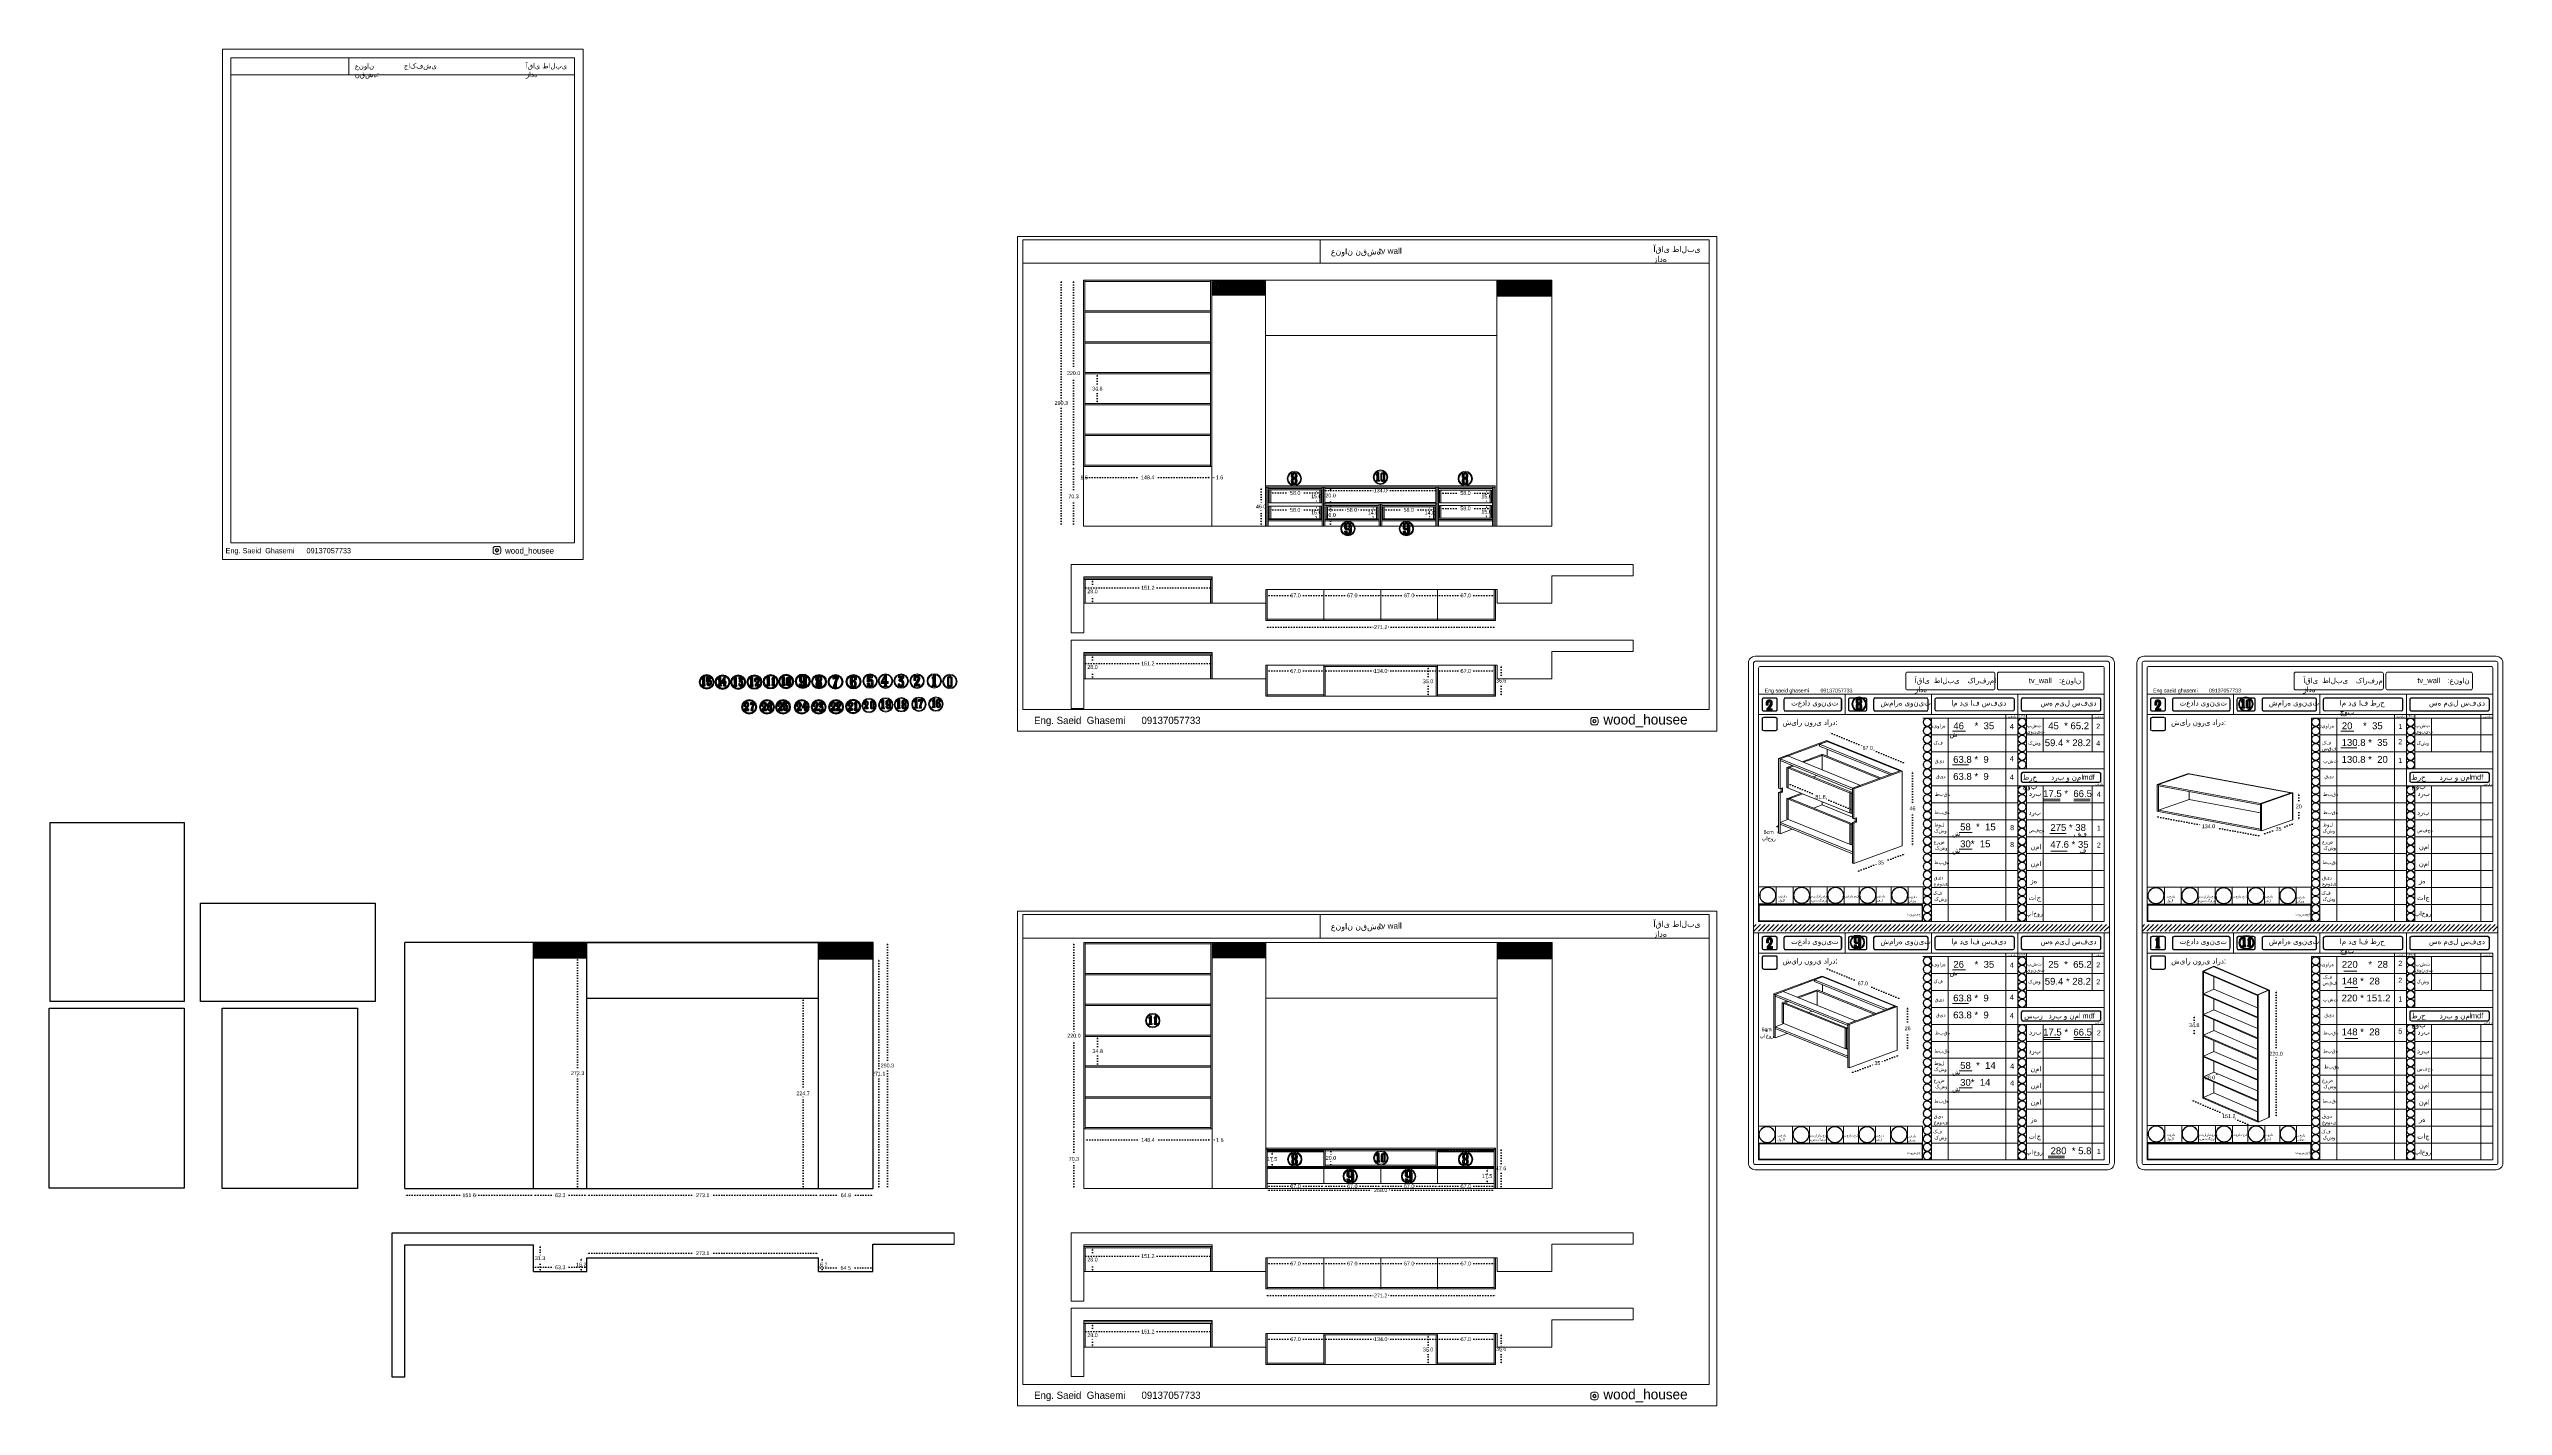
# Model space of a CAD drawing. Header units: inches. Extents: x -212 to 2684, y -258 to 1343.
import ezdxf

# ---------------------------------------------------------------- set-up
doc = ezdxf.new("R2010")
doc.units = ezdxf.units.IN
doc.header["$MEASUREMENT"] = 0
doc.linetypes.add('ACAD_ISO07W100', pattern=[3, 0, -3])
doc.styles.get("Standard").update_dxf_attribs({"font": 'arial.ttf'})
doc.dimstyles.get("Standard").update_dxf_attribs({"dimtxt": 4.5, "dimasz": 2.5, "dimexe": 0.18, "dimexo": 0.0625, "dimgap": 0.09, "dimtad": 0, "dimtih": 1, "dimtoh": 1, "dimdec": 1, "dimzin": 0, "dimdsep": 46, "dimtxsty": 'Standard', "dimcen": 0.09, "dimse1": 1, "dimse2": 1, "dimadec": 0, "dimazin": 0, "dimtfac": 1, "dimtdec": 1, "dimtofl": 0, "dimtmove": 0, "dimatfit": 3, "dimfxl": 1, "dimtolj": 1, "dimtzin": 0, "dimarcsym": 0})
picture_1 = doc.add_image_def('image1.jpeg', size_in_pixel=(4032, 3024))
picture_2 = doc.add_image_def('image2.jpeg', size_in_pixel=(4032, 3024))
picture_3 = doc.add_image_def('image3.jpeg', size_in_pixel=(4032, 3024))
picture_4 = doc.add_image_def('image4.jpg', size_in_pixel=(3840, 2160))
pattern_1 = [(45, (3674.853, -606.098), (-0.88388348, 0.88388348), [])]
pattern_2 = [(45, (5397.8413, -632.713), (-0.8838835, 0.8838835), [])]
pattern_3 = [(45, (4376.877, -1168.3164), (-0.8838835, 0.8838835), [])]
pattern_4 = [(45, (4376.41, -365.0058), (-0.8838835, 0.8838835), [])]
pattern_5 = [(45, (4126.0049, -1005.8881), (-0.8838835, 0.8838835), [])]
pattern_6 = [(45, (5417.0356, -913.8935), (-0.8838835, 0.8838835), [])]

# ---------------------------------------------------------------- blocks, each defined once
blk = doc.blocks.new('*D1')
at = {"color": 0, "linetype": 'ACAD_ISO07W100', "lineweight": -2, "transparency": 16777216}
for p, q in [((210.2, -9.2), (276, -9.2)), ((356.8, -9.2), (291, -9.2))]:
    blk.add_line(p, q, dxfattribs=at)
at = {"color": 0, "transparency": 16777216}
for points in [[(210.2, -8.8), (210.2, -9.6), (207.7, -9.2)], [(356.8, -8.8), (356.8, -9.6), (359.3, -9.2)]]:
    blk.add_solid(points, dxfattribs=at)
at = {"layer": 'Defpoints', "color": 0, "transparency": 16777216}
for p in [(207.7, -1.2), (359.3, -1.2), (359.3, -9.2)]:
    blk.add_point(p, dxfattribs=at)
at = {"color": 0, "transparency": 16777216, "insert": (283.5, -9.2), "char_height": 4.5, "attachment_point": 5}
blk.add_mtext('\\A1;151.6', dxfattribs=at)
blk = doc.blocks.new('*D2')
at = {"color": 0, "linetype": 'ACAD_ISO07W100', "lineweight": -2, "transparency": 16777216}
for p, q in [((361.8, -9.2), (385, -9.2)), ((420.1, -9.2), (396.9, -9.2))]:
    blk.add_line(p, q, dxfattribs=at)
at = {"color": 0, "transparency": 16777216}
for points in [[(361.8, -8.8), (361.8, -9.6), (359.3, -9.2)], [(420.1, -8.8), (420.1, -9.6), (422.6, -9.2)]]:
    blk.add_solid(points, dxfattribs=at)
at = {"layer": 'Defpoints', "color": 0, "transparency": 16777216}
for p in [(359.3, -1.2), (422.6, -1.2), (422.6, -9.2)]:
    blk.add_point(p, dxfattribs=at)
at = {"color": 0, "transparency": 16777216, "insert": (391, -9.2), "char_height": 4.5, "attachment_point": 5}
blk.add_mtext('\\A1;63.3', dxfattribs=at)
blk = doc.blocks.new('*D3')
at = {"color": 0, "linetype": 'ACAD_ISO07W100', "lineweight": -2, "transparency": 16777216}
for p, q in [((425.1, -9.2), (551.9, -9.2)), ((693.2, -9.2), (566.4, -9.2))]:
    blk.add_line(p, q, dxfattribs=at)
at = {"color": 0, "transparency": 16777216}
for points in [[(425.1, -8.8), (425.1, -9.6), (422.6, -9.2)], [(693.2, -8.8), (693.2, -9.6), (695.7, -9.2)]]:
    blk.add_solid(points, dxfattribs=at)
at = {"layer": 'Defpoints', "color": 0, "transparency": 16777216}
for p in [(422.6, -1.2), (695.7, -1.2), (695.7, -9.2)]:
    blk.add_point(p, dxfattribs=at)
at = {"color": 0, "transparency": 16777216, "insert": (559.2, -9.2), "char_height": 4.5, "attachment_point": 5}
blk.add_mtext('\\A1;273.1', dxfattribs=at)
blk = doc.blocks.new('*D4')
at = {"color": 0, "linetype": 'ACAD_ISO07W100', "lineweight": -2, "transparency": 16777216}
for p, q in [((698.2, -9.2), (722.2, -9.2)), ((758.1, -9.2), (734.1, -9.2))]:
    blk.add_line(p, q, dxfattribs=at)
at = {"color": 0, "transparency": 16777216}
for points in [[(698.2, -8.8), (698.2, -9.6), (695.7, -9.2)], [(758.1, -8.8), (758.1, -9.6), (760.6, -9.2)]]:
    blk.add_solid(points, dxfattribs=at)
at = {"layer": 'Defpoints', "color": 0, "transparency": 16777216}
for p in [(695.7, -1.2), (760.6, -1.2), (760.6, -9.2)]:
    blk.add_point(p, dxfattribs=at)
at = {"color": 0, "transparency": 16777216, "insert": (728.2, -9.2), "char_height": 4.5, "attachment_point": 5}
blk.add_mtext('\\A1;64.9', dxfattribs=at)
blk = doc.blocks.new('*D5')
at = {"color": 0, "linetype": 'ACAD_ISO07W100', "lineweight": -2, "transparency": 16777216}
for p, q in [((411.5, 268.6), (411.5, 137.3)), ((411.5, 1.3), (411.5, 132.5))]:
    blk.add_line(p, q, dxfattribs=at)
at = {"color": 0, "transparency": 16777216}
for points in [[(411, 268.6), (411.9, 268.6), (411.5, 271.1)], [(411, 1.3), (411.9, 1.3), (411.5, -1.2)]]:
    blk.add_solid(points, dxfattribs=at)
at = {"layer": 'Defpoints', "color": 0, "transparency": 16777216}
for p in [(422.6, 271.1), (411.5, -1.2), (422.6, -1.2)]:
    blk.add_point(p, dxfattribs=at)
at = {"color": 0, "transparency": 16777216, "insert": (411.5, 134.9), "char_height": 4.5, "attachment_point": 5}
blk.add_mtext('\\A1;272.3', dxfattribs=at)
blk = doc.blocks.new('*D6')
at = {"color": 0, "linetype": 'ACAD_ISO07W100', "lineweight": -2, "transparency": 16777216}
for p, q in [((767, 267.4), (767, 136.7)), ((767, 1.3), (767, 132))]:
    blk.add_line(p, q, dxfattribs=at)
at = {"color": 0, "transparency": 16777216}
for points in [[(766.6, 267.4), (767.5, 267.4), (767, 269.9)], [(766.6, 1.3), (767.5, 1.3), (767, -1.2)]]:
    blk.add_solid(points, dxfattribs=at)
at = {"layer": 'Defpoints', "color": 0, "transparency": 16777216}
for p in [(760.2, 269.9), (767, 269.9), (760.2, -1.2)]:
    blk.add_point(p, dxfattribs=at)
at = {"color": 0, "transparency": 16777216, "insert": (767, 134.3), "char_height": 4.5, "attachment_point": 5}
blk.add_mtext('\\A1;271.1', dxfattribs=at)
blk = doc.blocks.new('*D7')
at = {"color": 0, "linetype": 'ACAD_ISO07W100', "lineweight": -2, "transparency": 16777216}
for p, q in [((777.2, 286.6), (777.2, 146.3)), ((777.2, 1.3), (777.2, 141.5))]:
    blk.add_line(p, q, dxfattribs=at)
at = {"color": 0, "transparency": 16777216}
for points in [[(776.7, 286.6), (777.6, 286.6), (777.2, 289.1)], [(776.7, 1.3), (777.6, 1.3), (777.2, -1.2)]]:
    blk.add_solid(points, dxfattribs=at)
at = {"layer": 'Defpoints', "color": 0, "transparency": 16777216}
for p in [(760.6, 289.1), (777.2, 289.1), (760.6, -1.2)]:
    blk.add_point(p, dxfattribs=at)
at = {"color": 0, "transparency": 16777216, "insert": (777.2, 143.9), "char_height": 4.5, "attachment_point": 5}
blk.add_mtext('\\A1;290.3', dxfattribs=at)
blk = doc.blocks.new('*D8')
at = {"color": 0, "linetype": 'ACAD_ISO07W100', "lineweight": -2, "transparency": 16777216}
for p, q in [((677.7, 221), (677.7, 113.5)), ((677.7, 1.3), (677.7, 108.8))]:
    blk.add_line(p, q, dxfattribs=at)
at = {"color": 0, "transparency": 16777216}
for points in [[(677.3, 221), (678.1, 221), (677.7, 223.5)], [(677.3, 1.3), (678.1, 1.3), (677.7, -1.2)]]:
    blk.add_solid(points, dxfattribs=at)
at = {"layer": 'Defpoints', "color": 0, "transparency": 16777216}
for p in [(677.7, 223.5), (695.7, 223.5), (760.2, -1.2)]:
    blk.add_point(p, dxfattribs=at)
at = {"color": 0, "transparency": 16777216, "insert": (677.7, 111.1), "char_height": 4.5, "attachment_point": 5}
blk.add_mtext('\\A1;224.7', dxfattribs=at)
blk = doc.blocks.new('*D9')
at = {"color": 0, "linetype": 'ACAD_ISO07W100', "lineweight": -2, "transparency": 16777216}
for p, q in [((415.8, -85.4), (415.8, -88.6)), ((415.8, -96.6), (415.8, -93.4))]:
    blk.add_line(p, q, dxfattribs=at)
at = {"color": 0, "transparency": 16777216}
for points in [[(415.4, -85.4), (416.2, -85.4), (415.8, -82.9)], [(415.4, -96.6), (416.2, -96.6), (415.8, -99.1)]]:
    blk.add_solid(points, dxfattribs=at)
at = {"layer": 'Defpoints', "color": 0, "transparency": 16777216}
for p in [(415.8, -82.9), (422.6, -82.9), (422.6, -99.1)]:
    blk.add_point(p, dxfattribs=at)
at = {"color": 0, "transparency": 16777216, "insert": (415.8, -91), "char_height": 4.5, "attachment_point": 5}
blk.add_mtext('\\A1;16.2', dxfattribs=at)
blk = doc.blocks.new('*D10')
at = {"color": 0, "linetype": 'ACAD_ISO07W100', "lineweight": -2, "transparency": 16777216}
for p, q in [((361.8, -94.2), (385, -94.2)), ((420.1, -94.2), (396.9, -94.2))]:
    blk.add_line(p, q, dxfattribs=at)
at = {"color": 0, "transparency": 16777216}
for points in [[(361.8, -93.8), (361.8, -94.6), (359.3, -94.2)], [(420.1, -93.8), (420.1, -94.6), (422.6, -94.2)]]:
    blk.add_solid(points, dxfattribs=at)
at = {"layer": 'Defpoints', "color": 0, "transparency": 16777216}
for p in [(359.3, -99.1), (422.6, -94.2), (422.6, -99.1)]:
    blk.add_point(p, dxfattribs=at)
at = {"color": 0, "transparency": 16777216, "insert": (391, -94.2), "char_height": 4.5, "attachment_point": 5}
blk.add_mtext('\\A1;63.3', dxfattribs=at)
blk = doc.blocks.new('*D11')
at = {"color": 0, "linetype": 'ACAD_ISO07W100', "lineweight": -2, "transparency": 16777216}
for p, q in [((367.2, -70.3), (367.2, -81)), ((367.2, -96.6), (367.2, -85.8))]:
    blk.add_line(p, q, dxfattribs=at)
at = {"color": 0, "transparency": 16777216}
for points in [[(366.8, -70.3), (367.6, -70.3), (367.2, -67.8)], [(366.8, -96.6), (367.6, -96.6), (367.2, -99.1)]]:
    blk.add_solid(points, dxfattribs=at)
at = {"layer": 'Defpoints', "color": 0, "transparency": 16777216}
for p in [(359.3, -67.8), (367.2, -67.8), (359.3, -99.1)]:
    blk.add_point(p, dxfattribs=at)
at = {"color": 0, "transparency": 16777216, "insert": (367.2, -83.4), "char_height": 4.5, "attachment_point": 5}
blk.add_mtext('\\A1;31.3', dxfattribs=at)
blk = doc.blocks.new('*D12')
at = {"color": 0, "linetype": 'ACAD_ISO07W100', "lineweight": -2, "transparency": 16777216}
for p, q in [((425.1, -77.6), (551.9, -77.6)), ((693.2, -77.6), (566.4, -77.6))]:
    blk.add_line(p, q, dxfattribs=at)
at = {"color": 0, "transparency": 16777216}
for points in [[(425.1, -77.2), (425.1, -78), (422.6, -77.6)], [(693.2, -77.2), (693.2, -78), (695.7, -77.6)]]:
    blk.add_solid(points, dxfattribs=at)
at = {"layer": 'Defpoints', "color": 0, "transparency": 16777216}
for p in [(422.6, -82.9), (695.7, -77.6), (695.7, -82.9)]:
    blk.add_point(p, dxfattribs=at)
at = {"color": 0, "transparency": 16777216, "insert": (559.2, -77.6), "char_height": 4.5, "attachment_point": 5}
blk.add_mtext('\\A1;273.1', dxfattribs=at)
blk = doc.blocks.new('*D13')
at = {"color": 0, "linetype": 'ACAD_ISO07W100', "lineweight": -2, "transparency": 16777216}
for p, q in [((700.4, -85.4), (700.4, -88.6)), ((700.4, -96.6), (700.4, -93.4))]:
    blk.add_line(p, q, dxfattribs=at)
at = {"color": 0, "transparency": 16777216}
for points in [[(700, -85.4), (700.8, -85.4), (700.4, -82.9)], [(700, -96.6), (700.8, -96.6), (700.4, -99.1)]]:
    blk.add_solid(points, dxfattribs=at)
at = {"layer": 'Defpoints', "color": 0, "transparency": 16777216}
for p in [(695.7, -82.9), (700.4, -82.9), (695.7, -99.1)]:
    blk.add_point(p, dxfattribs=at)
at = {"color": 0, "transparency": 16777216, "insert": (700.4, -91), "char_height": 4.5, "attachment_point": 5}
blk.add_mtext('\\A1;16.2', dxfattribs=at)
blk = doc.blocks.new('*D14')
at = {"color": 0, "linetype": 'ACAD_ISO07W100', "lineweight": -2, "transparency": 16777216}
for p, q in [((698.2, -94.9), (722, -94.9)), ((757.7, -94.9), (733.9, -94.9))]:
    blk.add_line(p, q, dxfattribs=at)
at = {"color": 0, "transparency": 16777216}
for points in [[(698.2, -94.5), (698.2, -95.3), (695.7, -94.9)], [(757.7, -94.5), (757.7, -95.3), (760.2, -94.9)]]:
    blk.add_solid(points, dxfattribs=at)
at = {"layer": 'Defpoints', "color": 0, "transparency": 16777216}
for p in [(695.7, -99.1), (760.2, -94.9), (760.2, -99.1)]:
    blk.add_point(p, dxfattribs=at)
at = {"color": 0, "transparency": 16777216, "insert": (728, -94.9), "char_height": 4.5, "attachment_point": 5}
blk.add_mtext('\\A1;64.5', dxfattribs=at)
blk = doc.blocks.new('*D15')
at = {"color": 0, "linetype": 'ACAD_ISO07W100', "lineweight": -2, "transparency": 16777216}
for p, q in [((1228, -89.8), (1253.1, -89.8)), ((1290, -89.8), (1265, -89.8))]:
    blk.add_line(p, q, dxfattribs=at)
at = {"color": 0, "transparency": 16777216}
for points in [[(1228, -89.4), (1228, -90.2), (1225.5, -89.8)], [(1290, -89.4), (1290, -90.2), (1292.5, -89.8)]]:
    blk.add_solid(points, dxfattribs=at)
at = {"layer": 'Defpoints', "color": 0, "transparency": 16777216}
for p in [(1225.5, -82.9), (1292.5, -82.9), (1225.5, -89.8)]:
    blk.add_point(p, dxfattribs=at)
at = {"color": 0, "lineweight": 20, "transparency": 16777216, "insert": (1259, -89.8), "char_height": 4.5, "attachment_point": 5}
blk.add_mtext('\\A1;67.0', dxfattribs=at)
blk = doc.blocks.new('*D16')
at = {"color": 0, "linetype": 'ACAD_ISO07W100', "lineweight": -2, "transparency": 16777216}
for p, q in [((1295, -89.8), (1320.1, -89.8)), ((1357, -89.8), (1332, -89.8))]:
    blk.add_line(p, q, dxfattribs=at)
at = {"color": 0, "transparency": 16777216}
for points in [[(1295, -89.4), (1295, -90.2), (1292.5, -89.8)], [(1357, -89.4), (1357, -90.2), (1359.5, -89.8)]]:
    blk.add_solid(points, dxfattribs=at)
at = {"layer": 'Defpoints', "color": 0, "transparency": 16777216}
for p in [(1292.5, -82.9), (1359.5, -82.9), (1292.5, -89.8)]:
    blk.add_point(p, dxfattribs=at)
at = {"color": 0, "lineweight": 20, "transparency": 16777216, "insert": (1326, -89.8), "char_height": 4.5, "attachment_point": 5}
blk.add_mtext('\\A1;67.0', dxfattribs=at)
blk = doc.blocks.new('*D17')
at = {"color": 0, "linetype": 'ACAD_ISO07W100', "lineweight": -2, "transparency": 16777216}
for p, q in [((1362, -89.8), (1387.1, -89.8)), ((1424, -89.8), (1399, -89.8))]:
    blk.add_line(p, q, dxfattribs=at)
at = {"color": 0, "transparency": 16777216}
for points in [[(1362, -89.4), (1362, -90.2), (1359.5, -89.8)], [(1424, -89.4), (1424, -90.2), (1426.5, -89.8)]]:
    blk.add_solid(points, dxfattribs=at)
at = {"layer": 'Defpoints', "color": 0, "transparency": 16777216}
for p in [(1359.5, -82.9), (1426.5, -82.9), (1359.5, -89.8)]:
    blk.add_point(p, dxfattribs=at)
at = {"color": 0, "lineweight": 20, "transparency": 16777216, "insert": (1393, -89.8), "char_height": 4.5, "attachment_point": 5}
blk.add_mtext('\\A1;67.0', dxfattribs=at)
blk = doc.blocks.new('*D18')
at = {"color": 0, "linetype": 'ACAD_ISO07W100', "lineweight": -2, "transparency": 16777216}
for p, q in [((1429, -89.8), (1454.1, -89.8)), ((1491, -89.8), (1466, -89.8))]:
    blk.add_line(p, q, dxfattribs=at)
at = {"color": 0, "transparency": 16777216}
for points in [[(1429, -89.4), (1429, -90.2), (1426.5, -89.8)], [(1491, -89.4), (1491, -90.2), (1493.5, -89.8)]]:
    blk.add_solid(points, dxfattribs=at)
at = {"layer": 'Defpoints', "color": 0, "transparency": 16777216}
for p in [(1426.5, -82.9), (1493.5, -82.9), (1426.5, -89.8)]:
    blk.add_point(p, dxfattribs=at)
at = {"color": 0, "lineweight": 20, "transparency": 16777216, "insert": (1460, -89.8), "char_height": 4.5, "attachment_point": 5}
blk.add_mtext('\\A1;67.0', dxfattribs=at)
blk = doc.blocks.new('*D19')
at = {"color": 0, "linetype": 'ACAD_ISO07W100', "lineweight": -2, "transparency": 16777216}
for p, q in [((1019.3, -73.6), (1019.3, -82.7)), ((1019.3, -96.6), (1019.3, -87.5))]:
    blk.add_line(p, q, dxfattribs=at)
at = {"color": 0, "transparency": 16777216}
for points in [[(1018.9, -73.6), (1019.8, -73.6), (1019.3, -71.1)], [(1018.9, -96.6), (1019.8, -96.6), (1019.3, -99.1)]]:
    blk.add_solid(points, dxfattribs=at)
at = {"layer": 'Defpoints', "color": 0, "transparency": 16777216}
for p in [(1014, -71.1), (1019.3, -71.1), (1010.6, -99.1)]:
    blk.add_point(p, dxfattribs=at)
at = {"color": 0, "lineweight": 20, "transparency": 16777216, "insert": (1019.3, -85.1), "char_height": 4.5, "attachment_point": 5}
blk.add_mtext('\\A1;28.0', dxfattribs=at)
blk = doc.blocks.new('*D20')
at = {"color": 0, "linetype": 'ACAD_ISO07W100', "lineweight": -2, "transparency": 16777216}
for p, q in [((1228, -179), (1253.1, -179)), ((1290, -179), (1265, -179))]:
    blk.add_line(p, q, dxfattribs=at)
at = {"color": 0, "transparency": 16777216}
for points in [[(1228, -178.6), (1228, -179.5), (1225.5, -179)], [(1290, -178.6), (1290, -179.5), (1292.5, -179)]]:
    blk.add_solid(points, dxfattribs=at)
at = {"layer": 'Defpoints', "color": 0, "transparency": 16777216}
for p in [(1225.5, -172.1), (1292.5, -172.1), (1292.5, -179)]:
    blk.add_point(p, dxfattribs=at)
at = {"color": 0, "lineweight": 20, "transparency": 16777216, "insert": (1259, -179), "char_height": 4.5, "attachment_point": 5}
blk.add_mtext('\\A1;67.0', dxfattribs=at)
blk = doc.blocks.new('*D21')
at = {"color": 0, "linetype": 'ACAD_ISO07W100', "lineweight": -2, "transparency": 16777216}
for p, q in [((1295, -179), (1352.1, -179)), ((1424, -179), (1367, -179))]:
    blk.add_line(p, q, dxfattribs=at)
at = {"color": 0, "transparency": 16777216}
for points in [[(1295, -178.6), (1295, -179.5), (1292.5, -179)], [(1424, -178.6), (1424, -179.5), (1426.5, -179)]]:
    blk.add_solid(points, dxfattribs=at)
at = {"layer": 'Defpoints', "color": 0, "transparency": 16777216}
for p in [(1292.5, -172.1), (1426.5, -172.1), (1426.5, -179)]:
    blk.add_point(p, dxfattribs=at)
at = {"color": 0, "lineweight": 20, "transparency": 16777216, "insert": (1359.5, -179), "char_height": 4.5, "attachment_point": 5}
blk.add_mtext('\\A1;134.0', dxfattribs=at)
blk = doc.blocks.new('*D22')
at = {"color": 0, "linetype": 'ACAD_ISO07W100', "lineweight": -2, "transparency": 16777216}
for p, q in [((1429, -179), (1454.1, -179)), ((1491, -179), (1466, -179))]:
    blk.add_line(p, q, dxfattribs=at)
at = {"color": 0, "transparency": 16777216}
for points in [[(1429, -178.6), (1429, -179.5), (1426.5, -179)], [(1491, -178.6), (1491, -179.5), (1493.5, -179)]]:
    blk.add_solid(points, dxfattribs=at)
at = {"layer": 'Defpoints', "color": 0, "transparency": 16777216}
for p in [(1426.5, -172.1), (1493.5, -172.1), (1493.5, -179)]:
    blk.add_point(p, dxfattribs=at)
at = {"color": 0, "lineweight": 20, "transparency": 16777216, "insert": (1460, -179), "char_height": 4.5, "attachment_point": 5}
blk.add_mtext('\\A1;67.0', dxfattribs=at)
blk = doc.blocks.new('*D24')
at = {"color": 0, "linetype": 'ACAD_ISO07W100', "lineweight": -2, "transparency": 16777216}
for p, q in [((1415.4, -176.2), (1415.4, -188.8)), ((1415.4, -206.2), (1415.4, -193.6))]:
    blk.add_line(p, q, dxfattribs=at)
at = {"color": 0, "transparency": 16777216}
for points in [[(1415, -176.2), (1415.8, -176.2), (1415.4, -173.7)], [(1415, -206.2), (1415.8, -206.2), (1415.4, -208.7)]]:
    blk.add_solid(points, dxfattribs=at)
at = {"layer": 'Defpoints', "color": 0, "transparency": 16777216}
for p in [(1424.9, -173.7), (1415.4, -208.7), (1424.9, -208.7)]:
    blk.add_point(p, dxfattribs=at)
at = {"color": 0, "lineweight": 20, "transparency": 16777216, "insert": (1415.4, -191.2), "char_height": 4.5, "attachment_point": 5}
blk.add_mtext('\\A1;35.0', dxfattribs=at)
blk = doc.blocks.new('*D25')
at = {"color": 0, "linetype": 'ACAD_ISO07W100', "lineweight": -2, "transparency": 16777216}
for p, q in [((1501.6, -174.6), (1501.6, -188)), ((1501.6, -206.2), (1501.6, -192.8))]:
    blk.add_line(p, q, dxfattribs=at)
at = {"color": 0, "transparency": 16777216}
for points in [[(1501.1, -174.6), (1502, -174.6), (1501.6, -172.1)], [(1501.1, -206.2), (1502, -206.2), (1501.6, -208.7)]]:
    blk.add_solid(points, dxfattribs=at)
at = {"layer": 'Defpoints', "color": 0, "transparency": 16777216}
for p in [(1495.1, -172.1), (1501.6, -172.1), (1495.1, -208.7)]:
    blk.add_point(p, dxfattribs=at)
at = {"color": 0, "lineweight": 20, "transparency": 16777216, "insert": (1501.6, -190.4), "char_height": 4.5, "attachment_point": 5}
blk.add_mtext('\\A1;36.6', dxfattribs=at)
blk = doc.blocks.new('*D26')
at = {"color": 0, "linetype": 'ACAD_ISO07W100', "lineweight": -2, "transparency": 16777216}
for p, q in [((1231.3, 39.8), (1231.3, 35.9)), ((1231.3, 27.3), (1231.3, 31.1))]:
    blk.add_line(p, q, dxfattribs=at)
at = {"color": 0, "transparency": 16777216}
for points in [[(1230.8, 39.8), (1231.7, 39.8), (1231.3, 42.3)], [(1230.8, 27.3), (1231.7, 27.3), (1231.3, 24.8)]]:
    blk.add_solid(points, dxfattribs=at)
at = {"layer": 'Defpoints', "color": 0, "transparency": 16777216}
for p in [(1225.5, 42.3), (1231.3, 42.3), (1225.5, 24.8)]:
    blk.add_point(p, dxfattribs=at)
at = {"color": 0, "lineweight": 20, "transparency": 16777216, "insert": (1231.3, 33.5), "char_height": 4.5, "attachment_point": 5}
blk.add_mtext('\\A1;17.5', dxfattribs=at)
blk = doc.blocks.new('*D27')
at = {"color": 0, "linetype": 'ACAD_ISO07W100', "lineweight": -2, "transparency": 16777216}
for p, q in [((1300.8, 42.3), (1300.8, 37.1)), ((1300.8, 27.3), (1300.8, 32.4))]:
    blk.add_line(p, q, dxfattribs=at)
at = {"color": 0, "transparency": 16777216}
for points in [[(1300.4, 42.3), (1301.2, 42.3), (1300.8, 44.8)], [(1300.4, 27.3), (1301.2, 27.3), (1300.8, 24.8)]]:
    blk.add_solid(points, dxfattribs=at)
at = {"layer": 'Defpoints', "color": 0, "transparency": 16777216}
for p in [(1294.1, 44.8), (1300.8, 44.8), (1294.1, 24.8)]:
    blk.add_point(p, dxfattribs=at)
at = {"color": 0, "lineweight": 20, "transparency": 16777216, "insert": (1300.8, 34.8), "char_height": 4.5, "attachment_point": 5}
blk.add_mtext('\\A1;20.0', dxfattribs=at)
blk = doc.blocks.new('*D28')
at = {"color": 0, "linetype": 'ACAD_ISO07W100', "lineweight": -2, "transparency": 16777216}
for p, q in [((1228, 1.7), (1253.1, 1.7)), ((1290, 1.7), (1265, 1.7))]:
    blk.add_line(p, q, dxfattribs=at)
at = {"color": 0, "transparency": 16777216}
for points in [[(1228, 2.2), (1228, 1.3), (1225.5, 1.7)], [(1290, 2.2), (1290, 1.3), (1292.5, 1.7)]]:
    blk.add_solid(points, dxfattribs=at)
at = {"layer": 'Defpoints', "color": 0, "transparency": 16777216}
for p in [(1292.5, 4.8), (1292.5, 1.7), (1225.5, -1.2)]:
    blk.add_point(p, dxfattribs=at)
at = {"color": 0, "lineweight": 20, "transparency": 16777216, "insert": (1259, 1.7), "char_height": 4.5, "attachment_point": 5}
blk.add_mtext('\\A1;67.0', dxfattribs=at)
blk = doc.blocks.new('*D29')
at = {"color": 0, "linetype": 'ACAD_ISO07W100', "lineweight": -2, "transparency": 16777216}
for p, q in [((1295, 1.6), (1320.1, 1.6)), ((1357, 1.6), (1332, 1.6))]:
    blk.add_line(p, q, dxfattribs=at)
at = {"color": 0, "transparency": 16777216}
for points in [[(1295, 2), (1295, 1.2), (1292.5, 1.6)], [(1357, 2), (1357, 1.2), (1359.5, 1.6)]]:
    blk.add_solid(points, dxfattribs=at)
at = {"layer": 'Defpoints', "color": 0, "transparency": 16777216}
for p in [(1292.5, 4.8), (1359.5, 1.6), (1359.5, 1.6)]:
    blk.add_point(p, dxfattribs=at)
at = {"color": 0, "lineweight": 20, "transparency": 16777216, "insert": (1326, 1.6), "char_height": 4.5, "attachment_point": 5}
blk.add_mtext('\\A1;67.0', dxfattribs=at)
blk = doc.blocks.new('*D30')
at = {"color": 0, "linetype": 'ACAD_ISO07W100', "lineweight": -2, "transparency": 16777216}
for p, q in [((1362, 1.6), (1387.1, 1.6)), ((1424, 1.6), (1399, 1.6))]:
    blk.add_line(p, q, dxfattribs=at)
at = {"color": 0, "transparency": 16777216}
for points in [[(1362, 2), (1362, 1.2), (1359.5, 1.6)], [(1424, 2), (1424, 1.2), (1426.5, 1.6)]]:
    blk.add_solid(points, dxfattribs=at)
at = {"layer": 'Defpoints', "color": 0, "transparency": 16777216}
for p in [(1359.5, 1.6), (1426.5, 4.8), (1426.5, 1.6)]:
    blk.add_point(p, dxfattribs=at)
at = {"color": 0, "lineweight": 20, "transparency": 16777216, "insert": (1393, 1.6), "char_height": 4.5, "attachment_point": 5}
blk.add_mtext('\\A1;67.0', dxfattribs=at)
blk = doc.blocks.new('*D31')
at = {"color": 0, "linetype": 'ACAD_ISO07W100', "lineweight": -2, "transparency": 16777216}
for p, q in [((1429, 1.6), (1454.1, 1.6)), ((1491, 1.6), (1466, 1.6))]:
    blk.add_line(p, q, dxfattribs=at)
at = {"color": 0, "transparency": 16777216}
for points in [[(1429, 2), (1429, 1.2), (1426.5, 1.6)], [(1491, 2), (1491, 1.2), (1493.5, 1.6)]]:
    blk.add_solid(points, dxfattribs=at)
at = {"layer": 'Defpoints', "color": 0, "transparency": 16777216}
for p in [(1426.5, 4.8), (1493.5, 1.6), (1493.5, -1.2)]:
    blk.add_point(p, dxfattribs=at)
at = {"color": 0, "lineweight": 20, "transparency": 16777216, "insert": (1460, 1.6), "char_height": 4.5, "attachment_point": 5}
blk.add_mtext('\\A1;67.0', dxfattribs=at)
blk = doc.blocks.new('*D32')
at = {"color": 0, "linetype": 'ACAD_ISO07W100', "lineweight": -2, "transparency": 16777216}
for p, q in [((1485.1, 19.8), (1485.1, 15.9)), ((1485.1, 7.3), (1485.1, 11.1))]:
    blk.add_line(p, q, dxfattribs=at)
at = {"color": 0, "transparency": 16777216}
for points in [[(1484.7, 19.8), (1485.5, 19.8), (1485.1, 22.3)], [(1484.7, 7.3), (1485.5, 7.3), (1485.1, 4.8)]]:
    blk.add_solid(points, dxfattribs=at)
at = {"layer": 'Defpoints', "color": 0, "transparency": 16777216}
for p in [(1426.5, 22.3), (1426.5, 4.8), (1485.1, 22.3)]:
    blk.add_point(p, dxfattribs=at)
at = {"color": 0, "lineweight": 20, "transparency": 16777216, "insert": (1485.1, 13.5), "char_height": 4.5, "attachment_point": 5}
blk.add_mtext('\\A1;17.5', dxfattribs=at)
blk = doc.blocks.new('*D33')
at = {"color": 0, "linetype": 'ACAD_ISO07W100', "lineweight": -2, "transparency": 16777216}
for p, q in [((997.4, 66.6), (997.4, 36.1)), ((997.4, 1.3), (997.4, 31.4))]:
    blk.add_line(p, q, dxfattribs=at)
at = {"color": 0, "transparency": 16777216}
for points in [[(997, 66.6), (997.8, 66.6), (997.4, 69.1)], [(997, 1.3), (997.8, 1.3), (997.4, -1.2)]]:
    blk.add_solid(points, dxfattribs=at)
at = {"layer": 'Defpoints', "color": 0, "transparency": 16777216}
for p in [(997.4, 69.1), (1009, 69.1), (1009, -1.2)]:
    blk.add_point(p, dxfattribs=at)
at = {"color": 0, "lineweight": 20, "transparency": 16777216, "insert": (997.4, 33.8), "char_height": 4.5, "attachment_point": 5}
blk.add_mtext('\\A1;70.3', dxfattribs=at)
blk = doc.blocks.new('*D35')
at = {"color": 0, "linetype": 'ACAD_ISO07W100', "lineweight": -2, "transparency": 16777216}
for p, q in [((997.4, 286.6), (997.4, 181.4)), ((997.4, 71.6), (997.4, 176.7))]:
    blk.add_line(p, q, dxfattribs=at)
at = {"color": 0, "transparency": 16777216}
for points in [[(997, 286.6), (997.8, 286.6), (997.4, 289.1)], [(997, 71.6), (997.8, 71.6), (997.4, 69.1)]]:
    blk.add_solid(points, dxfattribs=at)
at = {"layer": 'Defpoints', "color": 0, "transparency": 16777216}
for p in [(1009, 289.1), (997.4, 69.1), (1009, 69.1)]:
    blk.add_point(p, dxfattribs=at)
at = {"color": 0, "lineweight": 20, "transparency": 16777216, "insert": (997.4, 179.1), "char_height": 4.5, "attachment_point": 5}
blk.add_mtext('\\A1;220.0', dxfattribs=at)
blk = doc.blocks.new('*D41')
at = {"color": 0, "linetype": 'ACAD_ISO07W100', "lineweight": -2, "transparency": 16777216}
for p, q in [((1300.4, 824.1), (1300.4, 819)), ((1300.4, 809.1), (1300.4, 814.2))]:
    blk.add_line(p, q, dxfattribs=at)
at = {"color": 0, "transparency": 16777216}
for points in [[(1300, 824.1), (1300.9, 824.1), (1300.4, 826.6)], [(1300, 809.1), (1300.9, 809.1), (1300.4, 806.6)]]:
    blk.add_solid(points, dxfattribs=at)
at = {"layer": 'Defpoints', "color": 0, "transparency": 16777216}
for p in [(1293.7, 826.6), (1300.4, 826.6), (1293.7, 806.6)]:
    blk.add_point(p, dxfattribs=at)
at = {"color": 0, "lineweight": 20, "transparency": 16777216, "insert": (1300.4, 816.6), "char_height": 4.5, "attachment_point": 5}
blk.add_mtext('\\A1;20.0', dxfattribs=at)
blk = doc.blocks.new('*D40')
at = {"color": 0, "linetype": 'ACAD_ISO07W100', "lineweight": -2, "transparency": 16777216}
for p, q in [((997, 848.4), (997, 818)), ((997, 783.1), (997, 813.2))]:
    blk.add_line(p, q, dxfattribs=at)
at = {"color": 0, "transparency": 16777216}
for points in [[(996.6, 848.4), (997.4, 848.4), (997, 850.9)], [(996.6, 783.1), (997.4, 783.1), (997, 780.6)]]:
    blk.add_solid(points, dxfattribs=at)
at = {"layer": 'Defpoints', "color": 0, "transparency": 16777216}
for p in [(997, 850.9), (1008.6, 850.9), (1008.6, 780.6)]:
    blk.add_point(p, dxfattribs=at)
at = {"color": 0, "lineweight": 20, "transparency": 16777216, "insert": (997, 815.6), "char_height": 4.5, "attachment_point": 5}
blk.add_mtext('\\A1;70.3', dxfattribs=at)
blk = doc.blocks.new('*D45')
at = {"color": 0, "linetype": 'ACAD_ISO07W100', "lineweight": -2, "transparency": 16777216}
for p, q in [((997, 1068.4), (997, 963.3)), ((997, 853.4), (997, 958.5))]:
    blk.add_line(p, q, dxfattribs=at)
at = {"color": 0, "transparency": 16777216}
for points in [[(996.6, 1068.4), (997.4, 1068.4), (997, 1070.9)], [(996.6, 853.4), (997.4, 853.4), (997, 850.9)]]:
    blk.add_solid(points, dxfattribs=at)
at = {"layer": 'Defpoints', "color": 0, "transparency": 16777216}
for p in [(1008.6, 1070.9), (997, 850.9), (1008.6, 850.9)]:
    blk.add_point(p, dxfattribs=at)
at = {"color": 0, "lineweight": 20, "transparency": 16777216, "insert": (997, 960.9), "char_height": 4.5, "attachment_point": 5}
blk.add_mtext('\\A1;220.0', dxfattribs=at)
blk = doc.blocks.new('*D39')
at = {"color": 0, "linetype": 'ACAD_ISO07W100', "lineweight": -2, "transparency": 16777216}
for p, q in [((1006.1, 837.9), (1003.6, 837.9)), ((1012.7, 837.9), (1015.2, 837.9))]:
    blk.add_line(p, q, dxfattribs=at)
at = {"color": 0, "transparency": 16777216}
for points in [[(1006.1, 838.3), (1006.1, 837.5), (1008.6, 837.9)], [(1012.7, 838.3), (1012.7, 837.5), (1010.2, 837.9)]]:
    blk.add_solid(points, dxfattribs=at)
at = {"layer": 'Defpoints', "color": 0, "transparency": 16777216}
for p in [(1010.2, 850.9), (1010.2, 837.9), (1008.6, 780.6)]:
    blk.add_point(p, dxfattribs=at)
at = {"color": 0, "lineweight": 20, "transparency": 16777216, "insert": (1009.4, 837.9), "char_height": 4.5, "attachment_point": 5}
blk.add_mtext('\\A1;1.6', dxfattribs=at)
blk = doc.blocks.new('*D42')
at = {"color": 0, "linetype": 'ACAD_ISO07W100', "lineweight": -2, "transparency": 16777216}
for p, q in [((1012.7, 837.9), (1077, 837.9)), ((1156.1, 837.9), (1091.9, 837.9))]:
    blk.add_line(p, q, dxfattribs=at)
at = {"color": 0, "transparency": 16777216}
for points in [[(1012.7, 838.3), (1012.7, 837.5), (1010.2, 837.9)], [(1156.1, 838.3), (1156.1, 837.5), (1158.6, 837.9)]]:
    blk.add_solid(points, dxfattribs=at)
at = {"layer": 'Defpoints', "color": 0, "transparency": 16777216}
for p in [(1010.2, 850.9), (1158.6, 850.9), (1010.2, 837.9)]:
    blk.add_point(p, dxfattribs=at)
at = {"color": 0, "lineweight": 20, "transparency": 16777216, "insert": (1084.4, 837.9), "char_height": 4.5, "attachment_point": 5}
blk.add_mtext('\\A1;148.4', dxfattribs=at)
blk = doc.blocks.new('*D43')
at = {"color": 0, "linetype": 'ACAD_ISO07W100', "lineweight": -2, "transparency": 16777216}
for p, q in [((1156.1, 837.9), (1153.6, 837.9)), ((1162.7, 837.9), (1165.2, 837.9))]:
    blk.add_line(p, q, dxfattribs=at)
at = {"color": 0, "transparency": 16777216}
for points in [[(1156.1, 838.3), (1156.1, 837.5), (1158.6, 837.9)], [(1162.7, 838.3), (1162.7, 837.5), (1160.2, 837.9)]]:
    blk.add_solid(points, dxfattribs=at)
at = {"layer": 'Defpoints', "color": 0, "transparency": 16777216}
for p in [(1158.6, 850.9), (1160.2, 837.9), (1160.2, 780.6)]:
    blk.add_point(p, dxfattribs=at)
at = {"color": 0, "lineweight": 20, "transparency": 16777216, "insert": (1169.2, 837.9), "char_height": 4.5, "attachment_point": 5}
blk.add_mtext('\\A1;1.6', dxfattribs=at)
blk = doc.blocks.new('*D49')
at = {"color": 0, "linetype": 'ACAD_ISO07W100', "lineweight": -2, "transparency": 16777216}
for p, q in [((1283.5, 820.6), (1283.5, 818)), ((1283.5, 810.6), (1283.5, 813.2))]:
    blk.add_line(p, q, dxfattribs=at)
at = {"color": 0, "transparency": 16777216}
for points in [[(1283.1, 820.6), (1284, 820.6), (1283.5, 823.1)], [(1283.1, 810.6), (1284, 810.6), (1283.5, 808.1)]]:
    blk.add_solid(points, dxfattribs=at)
at = {"layer": 'Defpoints', "color": 0, "transparency": 16777216}
for p in [(1283.5, 823.1), (1287.6, 823.1), (1287.6, 808.1)]:
    blk.add_point(p, dxfattribs=at)
at = {"color": 0, "lineweight": 20, "transparency": 16777216, "insert": (1283.5, 815.6), "char_height": 4.5, "attachment_point": 5}
blk.add_mtext('\\A1;15.0', dxfattribs=at)
blk = doc.blocks.new('*D50')
at = {"color": 0, "linetype": 'ACAD_ISO07W100', "lineweight": -2, "transparency": 16777216}
for p, q in [((1232.1, 819.6), (1252.7, 819.6)), ((1285.1, 819.6), (1264.6, 819.6))]:
    blk.add_line(p, q, dxfattribs=at)
at = {"color": 0, "transparency": 16777216}
for points in [[(1232.1, 820), (1232.1, 819.2), (1229.6, 819.6)], [(1285.1, 820), (1285.1, 819.2), (1287.6, 819.6)]]:
    blk.add_solid(points, dxfattribs=at)
at = {"layer": 'Defpoints', "color": 0, "transparency": 16777216}
for p in [(1229.6, 823.1), (1229.6, 819.6), (1287.6, 823.1)]:
    blk.add_point(p, dxfattribs=at)
at = {"color": 0, "lineweight": 20, "transparency": 16777216, "insert": (1258.6, 819.6), "char_height": 4.5, "attachment_point": 5}
blk.add_mtext('\\A1;58.0', dxfattribs=at)
blk = doc.blocks.new('*D51')
at = {"color": 0, "linetype": 'ACAD_ISO07W100', "lineweight": -2, "transparency": 16777216}
for p, q in [((1283.5, 801.6), (1283.5, 799)), ((1283.5, 791.6), (1283.5, 794.2))]:
    blk.add_line(p, q, dxfattribs=at)
at = {"color": 0, "transparency": 16777216}
for points in [[(1283.1, 801.6), (1284, 801.6), (1283.5, 804.1)], [(1283.1, 791.6), (1284, 791.6), (1283.5, 789.1)]]:
    blk.add_solid(points, dxfattribs=at)
at = {"layer": 'Defpoints', "color": 0, "transparency": 16777216}
for p in [(1283.5, 804.1), (1287.6, 804.1), (1287.6, 789.1)]:
    blk.add_point(p, dxfattribs=at)
at = {"color": 0, "lineweight": 20, "transparency": 16777216, "insert": (1283.5, 796.6), "char_height": 4.5, "attachment_point": 5}
blk.add_mtext('\\A1;15.0', dxfattribs=at)
blk = doc.blocks.new('*D52')
at = {"color": 0, "linetype": 'ACAD_ISO07W100', "lineweight": -2, "transparency": 16777216}
for p, q in [((1232.1, 799.6), (1252.7, 799.6)), ((1285.1, 799.6), (1264.6, 799.6))]:
    blk.add_line(p, q, dxfattribs=at)
at = {"color": 0, "transparency": 16777216}
for points in [[(1232.1, 800), (1232.1, 799.2), (1229.6, 799.6)], [(1285.1, 800), (1285.1, 799.2), (1287.6, 799.6)]]:
    blk.add_solid(points, dxfattribs=at)
at = {"layer": 'Defpoints', "color": 0, "transparency": 16777216}
for p in [(1229.6, 803.1), (1229.6, 799.6), (1287.6, 803.1)]:
    blk.add_point(p, dxfattribs=at)
at = {"color": 0, "lineweight": 20, "transparency": 16777216, "insert": (1258.6, 799.6), "char_height": 4.5, "attachment_point": 5}
blk.add_mtext('\\A1;58.0', dxfattribs=at)
blk = doc.blocks.new('*D53')
at = {"color": 0, "linetype": 'ACAD_ISO07W100', "lineweight": -2, "transparency": 16777216}
for p, q in [((1350.5, 800.6), (1350.5, 798.5)), ((1350.5, 791.6), (1350.5, 793.7))]:
    blk.add_line(p, q, dxfattribs=at)
at = {"color": 0, "transparency": 16777216}
for points in [[(1350.1, 800.6), (1351, 800.6), (1350.5, 803.1)], [(1350.1, 791.6), (1351, 791.6), (1350.5, 789.1)]]:
    blk.add_solid(points, dxfattribs=at)
at = {"layer": 'Defpoints', "color": 0, "transparency": 16777216}
for p in [(1350.5, 803.1), (1354.6, 803.1), (1354.6, 789.1)]:
    blk.add_point(p, dxfattribs=at)
at = {"color": 0, "lineweight": 20, "transparency": 16777216, "insert": (1350.5, 796.1), "char_height": 4.5, "attachment_point": 5}
blk.add_mtext('\\A1;14.0', dxfattribs=at)
blk = doc.blocks.new('*D54')
at = {"color": 0, "linetype": 'ACAD_ISO07W100', "lineweight": -2, "transparency": 16777216}
for p, q in [((1299.1, 799.6), (1319.7, 799.6)), ((1352.1, 799.6), (1331.6, 799.6))]:
    blk.add_line(p, q, dxfattribs=at)
at = {"color": 0, "transparency": 16777216}
for points in [[(1299.1, 800), (1299.1, 799.2), (1296.6, 799.6)], [(1352.1, 800), (1352.1, 799.2), (1354.6, 799.6)]]:
    blk.add_solid(points, dxfattribs=at)
at = {"layer": 'Defpoints', "color": 0, "transparency": 16777216}
for p in [(1296.6, 803.1), (1296.6, 799.6), (1354.6, 803.1)]:
    blk.add_point(p, dxfattribs=at)
at = {"color": 0, "lineweight": 20, "transparency": 16777216, "insert": (1325.6, 799.6), "char_height": 4.5, "attachment_point": 5}
blk.add_mtext('\\A1;58.0', dxfattribs=at)
blk = doc.blocks.new('*D55')
at = {"color": 0, "linetype": 'ACAD_ISO07W100', "lineweight": -2, "transparency": 16777216}
for p, q in [((1417.5, 800.6), (1417.5, 798.5)), ((1417.5, 791.6), (1417.5, 793.7))]:
    blk.add_line(p, q, dxfattribs=at)
at = {"color": 0, "transparency": 16777216}
for points in [[(1417.1, 800.6), (1418, 800.6), (1417.5, 803.1)], [(1417.1, 791.6), (1418, 791.6), (1417.5, 789.1)]]:
    blk.add_solid(points, dxfattribs=at)
at = {"layer": 'Defpoints', "color": 0, "transparency": 16777216}
for p in [(1417.5, 803.1), (1421.6, 803.1), (1421.6, 789.1)]:
    blk.add_point(p, dxfattribs=at)
at = {"color": 0, "lineweight": 20, "transparency": 16777216, "insert": (1417.5, 796.1), "char_height": 4.5, "attachment_point": 5}
blk.add_mtext('\\A1;14.0', dxfattribs=at)
blk = doc.blocks.new('*D56')
at = {"color": 0, "linetype": 'ACAD_ISO07W100', "lineweight": -2, "transparency": 16777216}
for p, q in [((1366.1, 799.6), (1386.7, 799.6)), ((1419.1, 799.6), (1398.6, 799.6))]:
    blk.add_line(p, q, dxfattribs=at)
at = {"color": 0, "transparency": 16777216}
for points in [[(1366.1, 800), (1366.1, 799.2), (1363.6, 799.6)], [(1419.1, 800), (1419.1, 799.2), (1421.6, 799.6)]]:
    blk.add_solid(points, dxfattribs=at)
at = {"layer": 'Defpoints', "color": 0, "transparency": 16777216}
for p in [(1363.6, 803.1), (1363.6, 799.6), (1421.6, 803.1)]:
    blk.add_point(p, dxfattribs=at)
at = {"color": 0, "lineweight": 20, "transparency": 16777216, "insert": (1392.6, 799.6), "char_height": 4.5, "attachment_point": 5}
blk.add_mtext('\\A1;58.0', dxfattribs=at)
blk = doc.blocks.new('*D57')
at = {"color": 0, "linetype": 'ACAD_ISO07W100', "lineweight": -2, "transparency": 16777216}
for p, q in [((1484.5, 802.3), (1484.5, 799.7)), ((1484.5, 792.3), (1484.5, 795))]:
    blk.add_line(p, q, dxfattribs=at)
at = {"color": 0, "transparency": 16777216}
for points in [[(1484.1, 802.3), (1485, 802.3), (1484.5, 804.8)], [(1484.1, 792.3), (1485, 792.3), (1484.5, 789.8)]]:
    blk.add_solid(points, dxfattribs=at)
at = {"layer": 'Defpoints', "color": 0, "transparency": 16777216}
for p in [(1484.5, 804.8), (1488.6, 804.8), (1488.6, 789.8)]:
    blk.add_point(p, dxfattribs=at)
at = {"color": 0, "lineweight": 20, "transparency": 16777216, "insert": (1484.5, 797.3), "char_height": 4.5, "attachment_point": 5}
blk.add_mtext('\\A1;15.0', dxfattribs=at)
blk = doc.blocks.new('*D58')
at = {"color": 0, "linetype": 'ACAD_ISO07W100', "lineweight": -2, "transparency": 16777216}
for p, q in [((1433.1, 801.4), (1453.7, 801.4)), ((1486.1, 801.4), (1465.6, 801.4))]:
    blk.add_line(p, q, dxfattribs=at)
at = {"color": 0, "transparency": 16777216}
for points in [[(1433.1, 801.8), (1433.1, 801), (1430.6, 801.4)], [(1486.1, 801.8), (1486.1, 801), (1488.6, 801.4)]]:
    blk.add_solid(points, dxfattribs=at)
at = {"layer": 'Defpoints', "color": 0, "transparency": 16777216}
for p in [(1430.6, 804.8), (1430.6, 801.4), (1488.6, 804.8)]:
    blk.add_point(p, dxfattribs=at)
at = {"color": 0, "lineweight": 20, "transparency": 16777216, "insert": (1459.6, 801.4), "char_height": 4.5, "attachment_point": 5}
blk.add_mtext('\\A1;58.0', dxfattribs=at)
blk = doc.blocks.new('*D59')
at = {"color": 0, "linetype": 'ACAD_ISO07W100', "lineweight": -2, "transparency": 16777216}
for p, q in [((1484.5, 820.5), (1484.5, 817.9)), ((1484.5, 810.5), (1484.5, 813.1))]:
    blk.add_line(p, q, dxfattribs=at)
at = {"color": 0, "transparency": 16777216}
for points in [[(1484.1, 820.5), (1485, 820.5), (1484.5, 823)], [(1484.1, 810.5), (1485, 810.5), (1484.5, 808)]]:
    blk.add_solid(points, dxfattribs=at)
at = {"layer": 'Defpoints', "color": 0, "transparency": 16777216}
for p in [(1484.5, 823), (1488.6, 823), (1488.6, 808)]:
    blk.add_point(p, dxfattribs=at)
at = {"color": 0, "lineweight": 20, "transparency": 16777216, "insert": (1484.5, 815.5), "char_height": 4.5, "attachment_point": 5}
blk.add_mtext('\\A1;15.0', dxfattribs=at)
blk = doc.blocks.new('*D60')
at = {"color": 0, "linetype": 'ACAD_ISO07W100', "lineweight": -2, "transparency": 16777216}
for p, q in [((1433.1, 819.5), (1453.7, 819.5)), ((1486.1, 819.5), (1465.6, 819.5))]:
    blk.add_line(p, q, dxfattribs=at)
at = {"color": 0, "transparency": 16777216}
for points in [[(1433.1, 820), (1433.1, 819.1), (1430.6, 819.5)], [(1486.1, 820), (1486.1, 819.1), (1488.6, 819.5)]]:
    blk.add_solid(points, dxfattribs=at)
at = {"layer": 'Defpoints', "color": 0, "transparency": 16777216}
for p in [(1430.6, 823), (1430.6, 819.5), (1488.6, 823)]:
    blk.add_point(p, dxfattribs=at)
at = {"color": 0, "lineweight": 20, "transparency": 16777216, "insert": (1459.6, 819.5), "char_height": 4.5, "attachment_point": 5}
blk.add_mtext('\\A1;58.0', dxfattribs=at)
blk = doc.blocks.new('*D70')
at = {"color": 0, "linetype": 'ACAD_ISO07W100', "lineweight": -2, "transparency": 16777216}
for p, q in [((1981.5, 211), (1981.5, 190.2)), ((1981.5, 164.6), (1981.5, 185.4))]:
    blk.add_line(p, q, dxfattribs=at)
at = {"color": 0, "transparency": 16777216}
for points in [[(1981.1, 211), (1981.9, 211), (1981.5, 213.5)], [(1981.1, 164.6), (1981.9, 164.6), (1981.5, 162.1)]]:
    blk.add_solid(points, dxfattribs=at)
at = {"layer": 'Defpoints', "color": 0, "transparency": 16777216}
for p in [(1969.2, 213.5, 9.2), (1969.2, 162.1, 9.2), (1981.5, 162.1)]:
    blk.add_point(p, dxfattribs=at)
at = {"color": 0, "lineweight": 20, "transparency": 16777216, "insert": (1981.5, 187.8), "char_height": 4.5, "attachment_point": 5}
blk.add_mtext('\\A1;26', dxfattribs=at)
blk = doc.blocks.new('*D71')
at = {"color": 0, "linetype": 'ACAD_ISO07W100', "lineweight": -2, "transparency": 16777216}
for p, q in [((1916.9, 136.1), (1942.5, 145.5)), ((1969, 155.4), (1949.2, 148))]:
    blk.add_line(p, q, dxfattribs=at)
at = {"color": 0, "transparency": 16777216}
for points in [[(1968.9, 155.8), (1969.2, 155), (1971.4, 156.2)], [(1916.8, 136.5), (1917.1, 135.7), (1914.6, 135.2)]]:
    blk.add_solid(points, dxfattribs=at)
at = {"layer": 'Defpoints', "color": 0, "transparency": 16777216}
for p in [(1969.2, 162.1, 9.2), (1912.4, 141.1, 9.2), (1914.6, 135.2)]:
    blk.add_point(p, dxfattribs=at)
at = {"color": 0, "lineweight": 20, "transparency": 16777216, "insert": (1945.8, 146.8), "char_height": 4.5, "attachment_point": 5}
blk.add_mtext('\\A1;35', dxfattribs=at)
blk = doc.blocks.new('*D72')
at = {"color": 0, "linetype": 'ACAD_ISO07W100', "lineweight": -2, "transparency": 16777216}
for p, q in [((1886.7, 257.9), (1922.8, 243.1)), ((1970.6, 223.6), (1934.5, 238.4))]:
    blk.add_line(p, q, dxfattribs=at)
at = {"color": 0, "transparency": 16777216}
for points in [[(1886.9, 258.3), (1886.6, 257.5), (1884.4, 258.8)], [(1970.8, 224), (1970.5, 223.3), (1972.9, 222.7)]]:
    blk.add_solid(points, dxfattribs=at)
at = {"layer": 'Defpoints', "color": 0, "transparency": 16777216}
for p in [(1880.6, 249.6, 9.2), (1969.2, 213.5, 9.2), (1972.9, 222.7)]:
    blk.add_point(p, dxfattribs=at)
at = {"color": 0, "lineweight": 20, "transparency": 16777216, "insert": (1928.7, 240.8), "char_height": 4.5, "attachment_point": 5}
blk.add_mtext('\\A1;67.0', dxfattribs=at)
blk = doc.blocks.new('*D73')
at = {"color": 0, "linetype": 'ACAD_ISO07W100', "lineweight": -2, "transparency": 16777216}
blk.add_line((1815, 185), (1815, 179), dxfattribs=at)
at = {"color": 0, "transparency": 16777216}
for points in [[(1814.6, 185), (1815.5, 185), (1815, 187.5)], [(1814.6, 179), (1815.5, 179), (1815, 176.5)]]:
    blk.add_solid(points, dxfattribs=at)
at = {"layer": 'Defpoints', "color": 0, "transparency": 16777216}
for p in [(1815, 176.5), (1825.1, 187.5, 9.2), (1825.1, 176.5, 9.2)]:
    blk.add_point(p, dxfattribs=at)
at = {"color": 0, "lineweight": 20, "transparency": 16777216, "insert": (1815, 182), "char_height": 4.5, "attachment_point": 5}
blk.add_mtext('\\A1;6cm\\P{\\fArial|b0|i0|c178|p34;پاخور}', dxfattribs=at)
blk = doc.blocks.new('*D77')
at = {"color": 0, "linetype": 'ACAD_ISO07W100', "lineweight": -2, "transparency": 16777216}
for p, q in [((1501.5, 43.9), (1501.5, 24.9)), ((1501.5, 1.3), (1501.5, 20.2))]:
    blk.add_line(p, q, dxfattribs=at)
at = {"color": 0, "transparency": 16777216}
for points in [[(1501.1, 43.9), (1501.9, 43.9), (1501.5, 46.4)], [(1501.1, 1.3), (1501.9, 1.3), (1501.5, -1.2)]]:
    blk.add_solid(points, dxfattribs=at)
at = {"layer": 'Defpoints', "color": 0, "transparency": 16777216}
for p in [(1495.1, 46.4), (1501.5, 46.4), (1495.1, -1.2)]:
    blk.add_point(p, dxfattribs=at)
at = {"color": 0, "lineweight": 20, "transparency": 16777216, "insert": (1501.5, 22.6), "char_height": 4.5, "attachment_point": 5}
blk.add_mtext('\\A1;47.6', dxfattribs=at)
blk = doc.blocks.new('*D102')
at = {"color": 0, "linetype": 'ACAD_ISO07W100', "lineweight": -2, "transparency": 16777216}
for p, q in [((1228, -3.2), (1351.8, -3.2)), ((1491, -3.2), (1367.2, -3.2))]:
    blk.add_line(p, q, dxfattribs=at)
at = {"color": 0, "transparency": 16777216}
for points in [[(1228, -2.8), (1228, -3.7), (1225.5, -3.2)], [(1491, -2.8), (1491, -3.7), (1493.5, -3.2)]]:
    blk.add_solid(points, dxfattribs=at)
at = {"layer": 'Defpoints', "color": 0, "transparency": 16777216}
for p in [(1225.5, -1.2), (1493.5, -1.2), (1493.5, -3.2)]:
    blk.add_point(p, dxfattribs=at)
at = {"color": 0, "lineweight": 20, "transparency": 16777216, "insert": (1359.5, -3.2), "char_height": 4.5, "attachment_point": 5}
blk.add_mtext('\\A1;268.0', dxfattribs=at)
blk = doc.blocks.new('*D103')
at = {"color": 0, "linetype": 'ACAD_ISO07W100', "lineweight": -2, "transparency": 16777216}
for p, q in [((1226.4, -127.4), (1351.8, -127.4)), ((1492.6, -127.4), (1367.2, -127.4))]:
    blk.add_line(p, q, dxfattribs=at)
at = {"color": 0, "transparency": 16777216}
for points in [[(1226.4, -127), (1226.4, -127.9), (1223.9, -127.4)], [(1492.6, -127), (1492.6, -127.9), (1495.1, -127.4)]]:
    blk.add_solid(points, dxfattribs=at)
at = {"layer": 'Defpoints', "color": 0, "transparency": 16777216}
for p in [(1223.9, -119.5), (1495.1, -119.5), (1495.1, -127.4)]:
    blk.add_point(p, dxfattribs=at)
at = {"color": 0, "lineweight": 20, "transparency": 16777216, "insert": (1359.5, -127.4), "char_height": 4.5, "attachment_point": 5}
blk.add_mtext('\\A1;271.2', dxfattribs=at)
blk = doc.blocks.new('*D112')
at = {"color": 0, "linetype": 'ACAD_ISO07W100', "lineweight": -2, "transparency": 16777216}
for p, q in [((2443.2, 463), (2443.2, 452)), ((2443.2, 436.2), (2443.2, 447.3))]:
    blk.add_line(p, q, dxfattribs=at)
at = {"color": 0, "transparency": 16777216}
for points in [[(2442.8, 463), (2443.6, 463), (2443.2, 465.5)], [(2442.8, 436.2), (2443.6, 436.2), (2443.2, 433.7)]]:
    blk.add_solid(points, dxfattribs=at)
at = {"layer": 'Defpoints', "color": 0, "transparency": 16777216}
for p in [(2436.3, 465.5), (2443.2, 465.5), (2436.3, 433.7)]:
    blk.add_point(p, dxfattribs=at)
at = {"color": 0, "lineweight": 20, "transparency": 16777216, "insert": (2443.2, 449.6), "char_height": 4.5, "attachment_point": 5}
blk.add_mtext('\\A1;20', dxfattribs=at)
blk = doc.blocks.new('*D113')
at = {"color": 0, "linetype": 'ACAD_ISO07W100', "lineweight": -2, "transparency": 16777216}
for p, q in [((2403.2, 417.7), (2415.9, 422.1)), ((2435.4, 428.8), (2422.6, 424.4))]:
    blk.add_line(p, q, dxfattribs=at)
at = {"color": 0, "transparency": 16777216}
for points in [[(2403, 418.1), (2403.3, 417.3), (2400.8, 416.9)], [(2435.2, 429.2), (2435.5, 428.4), (2437.7, 429.6)]]:
    blk.add_solid(points, dxfattribs=at)
at = {"layer": 'Defpoints', "color": 0, "transparency": 16777216}
for p in [(2399.4, 421, -34), (2400.8, 416.9), (2436.3, 433.7, -34)]:
    blk.add_point(p, dxfattribs=at)
at = {"color": 0, "lineweight": 20, "transparency": 16777216, "insert": (2419.3, 423.2), "char_height": 4.5, "attachment_point": 5}
blk.add_mtext('\\A1;35', dxfattribs=at)
blk = doc.blocks.new('*D114')
at = {"color": 0, "linetype": 'ACAD_ISO07W100', "lineweight": -2, "transparency": 16777216}
for p, q in [((2277.4, 437.2), (2329.1, 427.6)), ((2395.7, 415.2), (2344, 424.8))]:
    blk.add_line(p, q, dxfattribs=at)
at = {"color": 0, "transparency": 16777216}
for points in [[(2277.5, 437.6), (2277.3, 436.8), (2274.9, 437.6)], [(2395.8, 415.6), (2395.7, 414.8), (2398.2, 414.7)]]:
    blk.add_solid(points, dxfattribs=at)
at = {"layer": 'Defpoints', "color": 0, "transparency": 16777216}
for p in [(2274.9, 437.6), (2276.1, 443.9, -34), (2399.4, 421, -34)]:
    blk.add_point(p, dxfattribs=at)
at = {"color": 0, "lineweight": 20, "transparency": 16777216, "insert": (2336.6, 426.2), "char_height": 4.5, "attachment_point": 5}
blk.add_mtext('\\A1;134.0', dxfattribs=at)
blk = doc.blocks.new('*D116')
at = {"color": 0, "linetype": 'ACAD_ISO07W100', "lineweight": -2, "transparency": 16777216}
for p, q in [((1011.5, -80.9), (1077.2, -80.9)), ((1157.7, -80.9), (1092.1, -80.9))]:
    blk.add_line(p, q, dxfattribs=at)
at = {"color": 0, "transparency": 16777216}
for points in [[(1011.5, -80.4), (1011.5, -81.3), (1009, -80.9)], [(1157.7, -80.4), (1157.7, -81.3), (1160.2, -80.9)]]:
    blk.add_solid(points, dxfattribs=at)
at = {"layer": 'Defpoints', "color": 0, "transparency": 16777216}
for p in [(1009, -71.1), (1009, -80.9), (1160.2, -71.1)]:
    blk.add_point(p, dxfattribs=at)
at = {"color": 0, "lineweight": 20, "transparency": 16777216, "insert": (1084.6, -80.9), "char_height": 4.5, "attachment_point": 5}
blk.add_mtext('\\A1;151.2', dxfattribs=at)
blk = doc.blocks.new('*D122')
at = {"color": 0, "linetype": 'ACAD_ISO07W100', "lineweight": -2, "transparency": 16777216}
for p, q in [((2416.4, 230.2), (2416.4, 160.2)), ((2416.4, 85.3), (2416.4, 155.4))]:
    blk.add_line(p, q, dxfattribs=at)
at = {"color": 0, "transparency": 16777216}
for points in [[(2416, 230.2), (2416.8, 230.2), (2416.4, 232.7)], [(2416, 85.3), (2416.8, 85.3), (2416.4, 82.8)]]:
    blk.add_solid(points, dxfattribs=at)
at = {"layer": 'Defpoints', "color": 0, "transparency": 16777216}
for p in [(2407.7, 232.7), (2416.4, 232.7), (2407.7, 82.8)]:
    blk.add_point(p, dxfattribs=at)
at = {"color": 0, "lineweight": 20, "transparency": 16777216, "insert": (2416.4, 157.8), "char_height": 4.5, "attachment_point": 5}
blk.add_mtext('\\A1;220.0', dxfattribs=at)
blk = doc.blocks.new('*D123')
at = {"color": 0, "linetype": 'ACAD_ISO07W100', "lineweight": -2, "transparency": 16777216}
for p, q in [((2318.8, 102.2), (2355.1, 86.6)), ((2382.7, 74.7), (2366.1, 81.8))]:
    blk.add_line(p, q, dxfattribs=at)
at = {"color": 0, "transparency": 16777216}
for points in [[(2319, 102.6), (2318.6, 101.8), (2316.5, 103.2)], [(2382.9, 75.1), (2382.5, 74.3), (2385, 73.7)]]:
    blk.add_solid(points, dxfattribs=at)
at = {"layer": 'Defpoints', "color": 0, "transparency": 16777216}
for p in [(2328.3, 130.6), (2396.8, 101.1), (2385, 73.7)]:
    blk.add_point(p, dxfattribs=at)
at = {"color": 0, "lineweight": 20, "transparency": 16777216, "insert": (2360.6, 84.2), "char_height": 4.5, "attachment_point": 5}
blk.add_mtext('\\A1;151.2', dxfattribs=at)
blk = doc.blocks.new('*D125')
at = {"color": 0, "linetype": 'ACAD_ISO07W100', "lineweight": -2, "transparency": 16777216}
for p, q in [((2329.9, 126), (2327.6, 124.9)), ((2346.9, 133.5), (2349.2, 134.5))]:
    blk.add_line(p, q, dxfattribs=at)
at = {"color": 0, "transparency": 16777216}
for points in [[(2329.7, 126.3), (2330, 125.6), (2332.2, 127)], [(2346.7, 133.9), (2347.1, 133.1), (2344.6, 132.5)]]:
    blk.add_solid(points, dxfattribs=at)
at = {"layer": 'Defpoints', "color": 0, "transparency": 16777216}
for p in [(2330.6, 130.6), (2332.2, 127), (2343, 136.1)]:
    blk.add_point(p, dxfattribs=at)
at = {"color": 0, "lineweight": 20, "transparency": 16777216, "insert": (2338.4, 129.7), "char_height": 4.5, "attachment_point": 5}
blk.add_mtext('\\A1;28.0', dxfattribs=at)
blk = doc.blocks.new('*D128')
at = {"color": 0, "linetype": 'ACAD_ISO07W100', "lineweight": -2, "transparency": 16777216}
for p, q in [((2319.8, 200.7), (2319.8, 193.9)), ((2319.8, 182.1), (2319.8, 189.1))]:
    blk.add_line(p, q, dxfattribs=at)
at = {"color": 0, "transparency": 16777216}
for points in [[(2319.4, 200.7), (2320.2, 200.7), (2319.8, 203.2)], [(2319.4, 182.1), (2320.2, 182.1), (2319.8, 179.6)]]:
    blk.add_solid(points, dxfattribs=at)
at = {"layer": 'Defpoints', "color": 0, "transparency": 16777216}
for p in [(2319.8, 203.2), (2330.6, 203.2), (2330.6, 179.6)]:
    blk.add_point(p, dxfattribs=at)
at = {"color": 0, "lineweight": 20, "transparency": 16777216, "insert": (2319.8, 191.5), "char_height": 4.5, "attachment_point": 5}
blk.add_mtext('\\A1;34.8', dxfattribs=at)
blk = doc.blocks.new('*D142')
at = {"color": 0, "linetype": 'ACAD_ISO07W100', "lineweight": -2, "transparency": 16777216}
for p, q in [((1025, 957.6), (1025, 945.1)), ((1025, 927.8), (1025, 940.3))]:
    blk.add_line(p, q, dxfattribs=at)
at = {"color": 0, "transparency": 16777216}
for points in [[(1024.6, 957.6), (1025.4, 957.6), (1025, 960.1)], [(1024.6, 927.8), (1025.4, 927.8), (1025, 925.3)]]:
    blk.add_solid(points, dxfattribs=at)
at = {"layer": 'Defpoints', "color": 0, "transparency": 16777216}
for p in [(1084.4, 960.1), (1025, 925.3), (1084.4, 925.3)]:
    blk.add_point(p, dxfattribs=at)
at = {"color": 0, "lineweight": 20, "transparency": 16777216, "insert": (1025, 942.7), "char_height": 4.5, "attachment_point": 5}
blk.add_mtext('\\A1;34.8', dxfattribs=at)
blk = doc.blocks.new('*D143')
at = {"color": 0, "linetype": 'ACAD_ISO07W100', "lineweight": -2, "transparency": 16777216}
for p, q in [((1218.3, 824.1), (1218.3, 806)), ((1218.3, 783.1), (1218.3, 801.2))]:
    blk.add_line(p, q, dxfattribs=at)
at = {"color": 0, "transparency": 16777216}
for points in [[(1217.9, 824.1), (1218.7, 824.1), (1218.3, 826.6)], [(1217.9, 783.1), (1218.7, 783.1), (1218.3, 780.6)]]:
    blk.add_solid(points, dxfattribs=at)
at = {"layer": 'Defpoints', "color": 0, "transparency": 16777216}
for p in [(1218.3, 826.6), (1225.1, 826.6), (1225.1, 780.6)]:
    blk.add_point(p, dxfattribs=at)
at = {"color": 0, "lineweight": 20, "transparency": 16777216, "insert": (1218.3, 803.6), "char_height": 4.5, "attachment_point": 5}
blk.add_mtext('\\A1;46.0', dxfattribs=at)
blk = doc.blocks.new('*D144')
at = {"color": 0, "linetype": 'ACAD_ISO07W100', "lineweight": -2, "transparency": 16777216}
for p, q in [((1300.4, 804.1), (1300.4, 796)), ((1300.4, 783.1), (1300.4, 791.2))]:
    blk.add_line(p, q, dxfattribs=at)
at = {"color": 0, "transparency": 16777216}
for points in [[(1300, 804.1), (1300.9, 804.1), (1300.4, 806.6)], [(1300, 783.1), (1300.9, 783.1), (1300.4, 780.6)]]:
    blk.add_solid(points, dxfattribs=at)
at = {"layer": 'Defpoints', "color": 0, "transparency": 16777216}
for p in [(1292.1, 806.6), (1292.1, 780.6), (1300.4, 780.6)]:
    blk.add_point(p, dxfattribs=at)
at = {"color": 0, "lineweight": 20, "transparency": 16777216, "insert": (1300.4, 793.6), "char_height": 4.5, "attachment_point": 5}
blk.add_mtext('\\A1;26.0', dxfattribs=at)
blk = doc.blocks.new('*D145')
at = {"color": 0, "linetype": 'ACAD_ISO07W100', "lineweight": -2, "transparency": 16777216}
for p, q in [((1294.6, 822.5), (1351.7, 822.5)), ((1423.6, 822.5), (1366.6, 822.5))]:
    blk.add_line(p, q, dxfattribs=at)
at = {"color": 0, "transparency": 16777216}
for points in [[(1294.6, 822.9), (1294.6, 822.1), (1292.1, 822.5)], [(1423.6, 822.9), (1423.6, 822.1), (1426.1, 822.5)]]:
    blk.add_solid(points, dxfattribs=at)
at = {"layer": 'Defpoints', "color": 0, "transparency": 16777216}
for p in [(1292.1, 826.6), (1292.1, 822.5), (1426.1, 826.6)]:
    blk.add_point(p, dxfattribs=at)
at = {"color": 0, "lineweight": 20, "transparency": 16777216, "insert": (1359.1, 822.5), "char_height": 4.5, "attachment_point": 5}
blk.add_mtext('\\A1;134.0', dxfattribs=at)
blk = doc.blocks.new('*D163')
at = {"color": 0, "linetype": 'ACAD_ISO07W100', "lineweight": -2, "transparency": 16777216}
for p, q in [((1987.2, 488.9), (1987.2, 449.7)), ((1987.2, 405.7), (1987.2, 444.9))]:
    blk.add_line(p, q, dxfattribs=at)
at = {"color": 0, "transparency": 16777216}
for points in [[(1986.8, 488.9), (1987.6, 488.9), (1987.2, 491.4)], [(1986.8, 405.7), (1987.6, 405.7), (1987.2, 403.2)]]:
    blk.add_solid(points, dxfattribs=at)
at = {"layer": 'Defpoints', "color": 0, "transparency": 16777216}
for p in [(1974.9, 491.4, 9.2), (1974.9, 403.2, 9.2), (1987.2, 403.2)]:
    blk.add_point(p, dxfattribs=at)
at = {"color": 0, "lineweight": 20, "transparency": 16777216, "insert": (1987.2, 447.3), "char_height": 4.5, "attachment_point": 5}
blk.add_mtext('\\A1;46', dxfattribs=at)
blk = doc.blocks.new('*D164')
at = {"color": 0, "linetype": 'ACAD_ISO07W100', "lineweight": -2, "transparency": 16777216}
for p, q in [((1923.9, 373.7), (1946.6, 382.2)), ((1976, 393), (1953.3, 384.6))]:
    blk.add_line(p, q, dxfattribs=at)
at = {"color": 0, "transparency": 16777216}
for points in [[(1975.9, 393.4), (1976.2, 392.6), (1978.4, 393.9)], [(1923.7, 374.1), (1924, 373.3), (1921.5, 372.9)]]:
    blk.add_solid(points, dxfattribs=at)
at = {"layer": 'Defpoints', "color": 0, "transparency": 16777216}
for p in [(1918.1, 382.2, 9.2), (1974.9, 403.2, 9.2), (1921.5, 372.9)]:
    blk.add_point(p, dxfattribs=at)
at = {"color": 0, "lineweight": 20, "transparency": 16777216, "insert": (1949.9, 383.4), "char_height": 4.5, "attachment_point": 5}
blk.add_mtext('\\A1;35', dxfattribs=at)
blk = doc.blocks.new('*D165')
at = {"color": 0, "linetype": 'ACAD_ISO07W100', "lineweight": -2, "transparency": 16777216}
for p, q in [((1892.4, 535.8), (1928.5, 521.1)), ((1976.3, 501.6), (1940.2, 516.3))]:
    blk.add_line(p, q, dxfattribs=at)
at = {"color": 0, "transparency": 16777216}
for points in [[(1892.6, 536.2), (1892.3, 535.4), (1890.1, 536.7)], [(1976.5, 502), (1976.2, 501.2), (1978.7, 500.6)]]:
    blk.add_solid(points, dxfattribs=at)
at = {"layer": 'Defpoints', "color": 0, "transparency": 16777216}
for p in [(1886.4, 527.6, 9.2), (1978.7, 500.6), (1974.9, 491.4, 9.2)]:
    blk.add_point(p, dxfattribs=at)
at = {"color": 0, "lineweight": 20, "transparency": 16777216, "insert": (1934.4, 518.7), "char_height": 4.5, "attachment_point": 5}
blk.add_mtext('\\A1;67.0', dxfattribs=at)
blk = doc.blocks.new('*D166')
at = {"color": 0, "linetype": 'ACAD_ISO07W100', "lineweight": -2, "transparency": 16777216}
for p, q in [((1827.6, 415), (1825.1, 415)), ((1827.6, 426.1), (1827.6, 420)), ((1827.6, 417.5), (1827.6, 415))]:
    blk.add_line(p, q, dxfattribs=at)
at = {"color": 0, "transparency": 16777216}
for points in [[(1827.2, 426.1), (1828, 426.1), (1827.6, 428.6)], [(1827.2, 420), (1828, 420), (1827.6, 417.5)]]:
    blk.add_solid(points, dxfattribs=at)
at = {"layer": 'Defpoints', "color": 0, "transparency": 16777216}
for p in [(1827.6, 417.5), (1830.8, 428.6, 9.2), (1830.8, 417.5, 9.2)]:
    blk.add_point(p, dxfattribs=at)
at = {"color": 0, "lineweight": 20, "transparency": 16777216, "insert": (1817.4, 415), "char_height": 4.5, "attachment_point": 5}
blk.add_mtext('\\A1;6cm\\P{\\fArial|b0|i0|c178|p34;پاخور}', dxfattribs=at)
blk = doc.blocks.new('*D167')
at = {"color": 0, "linetype": 'ACAD_ISO07W100', "lineweight": -2, "transparency": 16777216}
for p, q in [((1843.1, 475.4), (1872.8, 463.4)), ((1914.3, 446.5), (1884.6, 458.6))]:
    blk.add_line(p, q, dxfattribs=at)
at = {"color": 0, "transparency": 16777216}
for points in [[(1843.3, 475.8), (1843, 475), (1840.8, 476.3)], [(1914.5, 446.9), (1914.2, 446.2), (1916.6, 445.6)]]:
    blk.add_solid(points, dxfattribs=at)
at = {"layer": 'Defpoints', "color": 0, "transparency": 16777216}
for p in [(1839.1, 472.1, 9.2), (1914.9, 441.3, 9.2), (1916.6, 445.6)]:
    blk.add_point(p, dxfattribs=at)
at = {"color": 0, "lineweight": 20, "transparency": 16777216, "insert": (1878.7, 461), "char_height": 4.5, "attachment_point": 5}
blk.add_mtext('\\A1;81.8', dxfattribs=at)
blk = doc.blocks.new('*D169')
at = {"color": 0, "linetype": 'ACAD_ISO07W100', "lineweight": -2, "transparency": 16777216}
for p, q in [((982.5, 1068.4), (982.5, 928.1)), ((982.5, 783.1), (982.5, 923.3))]:
    blk.add_line(p, q, dxfattribs=at)
at = {"color": 0, "transparency": 16777216}
for points in [[(982.1, 1068.4), (982.9, 1068.4), (982.5, 1070.9)], [(982.1, 783.1), (982.9, 783.1), (982.5, 780.6)]]:
    blk.add_solid(points, dxfattribs=at)
at = {"layer": 'Defpoints', "color": 0, "transparency": 16777216}
for p in [(982.5, 1070.9), (1008.6, 1070.9), (1008.6, 780.6)]:
    blk.add_point(p, dxfattribs=at)
at = {"color": 0, "lineweight": 20, "transparency": 16777216, "insert": (982.5, 925.7), "char_height": 4.5, "attachment_point": 5}
blk.add_mtext('\\A1;290.3', dxfattribs=at)
blk = doc.blocks.new('*D179')
at = {"color": 0, "linetype": 'ACAD_ISO07W100', "lineweight": -2, "transparency": 16777216}
for p, q in [((997.4, 66.6), (997.4, 36.1)), ((997.4, 1.3), (997.4, 31.4))]:
    blk.add_line(p, q, dxfattribs=at)
at = {"color": 0, "transparency": 16777216}
for points in [[(997, 66.6), (997.8, 66.6), (997.4, 69.1)], [(997, 1.3), (997.8, 1.3), (997.4, -1.2)]]:
    blk.add_solid(points, dxfattribs=at)
at = {"layer": 'Defpoints', "color": 0, "transparency": 16777216}
for p in [(997.4, 69.1), (1009, 69.1), (1009, -1.2)]:
    blk.add_point(p, dxfattribs=at)
at = {"color": 0, "lineweight": 20, "transparency": 16777216, "insert": (997.4, 33.8), "char_height": 4.5, "attachment_point": 5}
blk.add_mtext('\\A1;70.3', dxfattribs=at)
blk = doc.blocks.new('*D181')
at = {"color": 0, "linetype": 'ACAD_ISO07W100', "lineweight": -2, "transparency": 16777216}
for p, q in [((997.4, 286.6), (997.4, 181.4)), ((997.4, 71.6), (997.4, 176.7))]:
    blk.add_line(p, q, dxfattribs=at)
at = {"color": 0, "transparency": 16777216}
for points in [[(997, 286.6), (997.8, 286.6), (997.4, 289.1)], [(997, 71.6), (997.8, 71.6), (997.4, 69.1)]]:
    blk.add_solid(points, dxfattribs=at)
at = {"layer": 'Defpoints', "color": 0, "transparency": 16777216}
for p in [(1009, 289.1), (997.4, 69.1), (1009, 69.1)]:
    blk.add_point(p, dxfattribs=at)
at = {"color": 0, "lineweight": 20, "transparency": 16777216, "insert": (997.4, 179.1), "char_height": 4.5, "attachment_point": 5}
blk.add_mtext('\\A1;220.0', dxfattribs=at)
blk = doc.blocks.new('*D180')
at = {"color": 0, "linetype": 'ACAD_ISO07W100', "lineweight": -2, "transparency": 16777216}
for p, q in [((1013.1, 56.1), (1077.4, 56.1)), ((1156.5, 56.1), (1092.3, 56.1))]:
    blk.add_line(p, q, dxfattribs=at)
at = {"color": 0, "transparency": 16777216}
for points in [[(1013.1, 56.5), (1013.1, 55.7), (1010.6, 56.1)], [(1156.5, 56.5), (1156.5, 55.7), (1159, 56.1)]]:
    blk.add_solid(points, dxfattribs=at)
at = {"layer": 'Defpoints', "color": 0, "transparency": 16777216}
for p in [(1010.6, 69.1), (1159, 69.1), (1010.6, 56.1)]:
    blk.add_point(p, dxfattribs=at)
at = {"color": 0, "lineweight": 20, "transparency": 16777216, "insert": (1084.8, 56.1), "char_height": 4.5, "attachment_point": 5}
blk.add_mtext('\\A1;148.4', dxfattribs=at)
blk = doc.blocks.new('*D182')
at = {"color": 0, "linetype": 'ACAD_ISO07W100', "lineweight": -2, "transparency": 16777216}
for p, q in [((1156.5, 56.1), (1154, 56.1)), ((1163.1, 56.1), (1165.6, 56.1))]:
    blk.add_line(p, q, dxfattribs=at)
at = {"color": 0, "transparency": 16777216}
for points in [[(1156.5, 56.5), (1156.5, 55.7), (1159, 56.1)], [(1163.1, 56.5), (1163.1, 55.7), (1160.6, 56.1)]]:
    blk.add_solid(points, dxfattribs=at)
at = {"layer": 'Defpoints', "color": 0, "transparency": 16777216}
for p in [(1159, 69.1), (1160.6, 56.1), (1160.6, -1.2)]:
    blk.add_point(p, dxfattribs=at)
at = {"color": 0, "lineweight": 20, "transparency": 16777216, "insert": (1169.6, 56.1), "char_height": 4.5, "attachment_point": 5}
blk.add_mtext('\\A1;1.6', dxfattribs=at)
blk = doc.blocks.new('*D183')
at = {"color": 0, "linetype": 'ACAD_ISO07W100', "lineweight": -2, "transparency": 16777216}
for p, q in [((1025.4, 175.8), (1025.4, 163.2)), ((1025.4, 146), (1025.4, 158.5))]:
    blk.add_line(p, q, dxfattribs=at)
at = {"color": 0, "transparency": 16777216}
for points in [[(1025, 175.8), (1025.8, 175.8), (1025.4, 178.3)], [(1025, 146), (1025.8, 146), (1025.4, 143.5)]]:
    blk.add_solid(points, dxfattribs=at)
at = {"layer": 'Defpoints', "color": 0, "transparency": 16777216}
for p in [(1084.8, 178.3), (1025.4, 143.5), (1084.8, 143.5)]:
    blk.add_point(p, dxfattribs=at)
at = {"color": 0, "lineweight": 20, "transparency": 16777216, "insert": (1025.4, 160.9), "char_height": 4.5, "attachment_point": 5}
blk.add_mtext('\\A1;34.8', dxfattribs=at)
blk = doc.blocks.new('*D186')
at = {"color": 0, "linetype": 'ACAD_ISO07W100', "lineweight": -2, "transparency": 16777216}
for p, q in [((1019.3, -162.8), (1019.3, -171.9)), ((1019.3, -185.8), (1019.3, -176.7))]:
    blk.add_line(p, q, dxfattribs=at)
at = {"color": 0, "transparency": 16777216}
for points in [[(1018.9, -162.8), (1019.8, -162.8), (1019.3, -160.3)], [(1018.9, -185.8), (1019.8, -185.8), (1019.3, -188.3)]]:
    blk.add_solid(points, dxfattribs=at)
at = {"layer": 'Defpoints', "color": 0, "transparency": 16777216}
for p in [(1014, -160.3), (1019.3, -160.3), (1010.6, -188.3)]:
    blk.add_point(p, dxfattribs=at)
at = {"color": 0, "lineweight": 20, "transparency": 16777216, "insert": (1019.3, -174.3), "char_height": 4.5, "attachment_point": 5}
blk.add_mtext('\\A1;28.0', dxfattribs=at)
blk = doc.blocks.new('*D185')
at = {"color": 0, "linetype": 'ACAD_ISO07W100', "lineweight": -2, "transparency": 16777216}
for p, q in [((1011.5, -170.1), (1077.2, -170.1)), ((1157.7, -170.1), (1092.1, -170.1))]:
    blk.add_line(p, q, dxfattribs=at)
at = {"color": 0, "transparency": 16777216}
for points in [[(1011.5, -169.7), (1011.5, -170.5), (1009, -170.1)], [(1157.7, -169.7), (1157.7, -170.5), (1160.2, -170.1)]]:
    blk.add_solid(points, dxfattribs=at)
at = {"layer": 'Defpoints', "color": 0, "transparency": 16777216}
for p in [(1009, -160.3), (1009, -170.1), (1160.2, -160.3)]:
    blk.add_point(p, dxfattribs=at)
at = {"color": 0, "lineweight": 20, "transparency": 16777216, "insert": (1084.6, -170.1), "char_height": 4.5, "attachment_point": 5}
blk.add_mtext('\\A1;151.2', dxfattribs=at)
blk = doc.blocks.new('*D194')
at = {"color": 0, "linetype": 'ACAD_ISO07W100', "lineweight": -2, "transparency": 16777216}
for p, q in [((1228, 698.7), (1253.1, 698.7)), ((1290, 698.7), (1265, 698.7))]:
    blk.add_line(p, q, dxfattribs=at)
at = {"color": 0, "transparency": 16777216}
for points in [[(1228, 699.2), (1228, 698.3), (1225.5, 698.7)], [(1290, 699.2), (1290, 698.3), (1292.5, 698.7)]]:
    blk.add_solid(points, dxfattribs=at)
at = {"layer": 'Defpoints', "color": 0, "transparency": 16777216}
for p in [(1225.5, 705.7), (1225.5, 698.7), (1292.5, 705.7)]:
    blk.add_point(p, dxfattribs=at)
at = {"color": 0, "lineweight": 20, "transparency": 16777216, "insert": (1259, 698.7), "char_height": 4.5, "attachment_point": 5}
blk.add_mtext('\\A1;67.0', dxfattribs=at)
blk = doc.blocks.new('*D195')
at = {"color": 0, "linetype": 'ACAD_ISO07W100', "lineweight": -2, "transparency": 16777216}
for p, q in [((1295, 698.7), (1320.1, 698.7)), ((1357, 698.7), (1332, 698.7))]:
    blk.add_line(p, q, dxfattribs=at)
at = {"color": 0, "transparency": 16777216}
for points in [[(1295, 699.2), (1295, 698.3), (1292.5, 698.7)], [(1357, 699.2), (1357, 698.3), (1359.5, 698.7)]]:
    blk.add_solid(points, dxfattribs=at)
at = {"layer": 'Defpoints', "color": 0, "transparency": 16777216}
for p in [(1292.5, 705.7), (1292.5, 698.7), (1359.5, 705.7)]:
    blk.add_point(p, dxfattribs=at)
at = {"color": 0, "lineweight": 20, "transparency": 16777216, "insert": (1326, 698.7), "char_height": 4.5, "attachment_point": 5}
blk.add_mtext('\\A1;67.0', dxfattribs=at)
blk = doc.blocks.new('*D196')
at = {"color": 0, "linetype": 'ACAD_ISO07W100', "lineweight": -2, "transparency": 16777216}
for p, q in [((1362, 698.7), (1387.1, 698.7)), ((1424, 698.7), (1399, 698.7))]:
    blk.add_line(p, q, dxfattribs=at)
at = {"color": 0, "transparency": 16777216}
for points in [[(1362, 699.2), (1362, 698.3), (1359.5, 698.7)], [(1424, 699.2), (1424, 698.3), (1426.5, 698.7)]]:
    blk.add_solid(points, dxfattribs=at)
at = {"layer": 'Defpoints', "color": 0, "transparency": 16777216}
for p in [(1359.5, 705.7), (1359.5, 698.7), (1426.5, 705.7)]:
    blk.add_point(p, dxfattribs=at)
at = {"color": 0, "lineweight": 20, "transparency": 16777216, "insert": (1393, 698.7), "char_height": 4.5, "attachment_point": 5}
blk.add_mtext('\\A1;67.0', dxfattribs=at)
blk = doc.blocks.new('*D197')
at = {"color": 0, "linetype": 'ACAD_ISO07W100', "lineweight": -2, "transparency": 16777216}
for p, q in [((1429, 698.7), (1454.1, 698.7)), ((1491, 698.7), (1466, 698.7))]:
    blk.add_line(p, q, dxfattribs=at)
at = {"color": 0, "transparency": 16777216}
for points in [[(1429, 699.2), (1429, 698.3), (1426.5, 698.7)], [(1491, 699.2), (1491, 698.3), (1493.5, 698.7)]]:
    blk.add_solid(points, dxfattribs=at)
at = {"layer": 'Defpoints', "color": 0, "transparency": 16777216}
for p in [(1426.5, 705.7), (1426.5, 698.7), (1493.5, 705.7)]:
    blk.add_point(p, dxfattribs=at)
at = {"color": 0, "lineweight": 20, "transparency": 16777216, "insert": (1460, 698.7), "char_height": 4.5, "attachment_point": 5}
blk.add_mtext('\\A1;67.0', dxfattribs=at)
blk = doc.blocks.new('*D198')
at = {"color": 0, "linetype": 'ACAD_ISO07W100', "lineweight": -2, "transparency": 16777216}
for p, q in [((1019.3, 715), (1019.3, 705.8)), ((1019.3, 692), (1019.3, 701.1))]:
    blk.add_line(p, q, dxfattribs=at)
at = {"color": 0, "transparency": 16777216}
for points in [[(1018.9, 715), (1019.8, 715), (1019.3, 717.5)], [(1018.9, 692), (1019.8, 692), (1019.3, 689.5)]]:
    blk.add_solid(points, dxfattribs=at)
at = {"layer": 'Defpoints', "color": 0, "transparency": 16777216}
for p in [(1014, 717.5), (1019.3, 717.5), (1010.6, 689.5)]:
    blk.add_point(p, dxfattribs=at)
at = {"color": 0, "lineweight": 20, "transparency": 16777216, "insert": (1019.3, 703.5), "char_height": 4.5, "attachment_point": 5}
blk.add_mtext('\\A1;28.0', dxfattribs=at)
blk = doc.blocks.new('*D187')
at = {"color": 0, "linetype": 'ACAD_ISO07W100', "lineweight": -2, "transparency": 16777216}
for p, q in [((1228, 609.5), (1253.1, 609.5)), ((1290, 609.5), (1265, 609.5))]:
    blk.add_line(p, q, dxfattribs=at)
at = {"color": 0, "transparency": 16777216}
for points in [[(1228, 609.9), (1228, 609.1), (1225.5, 609.5)], [(1290, 609.9), (1290, 609.1), (1292.5, 609.5)]]:
    blk.add_solid(points, dxfattribs=at)
at = {"layer": 'Defpoints', "color": 0, "transparency": 16777216}
for p in [(1225.5, 616.4), (1292.5, 616.4), (1292.5, 609.5)]:
    blk.add_point(p, dxfattribs=at)
at = {"color": 0, "lineweight": 20, "transparency": 16777216, "insert": (1259, 609.5), "char_height": 4.5, "attachment_point": 5}
blk.add_mtext('\\A1;67.0', dxfattribs=at)
blk = doc.blocks.new('*D188')
at = {"color": 0, "linetype": 'ACAD_ISO07W100', "lineweight": -2, "transparency": 16777216}
for p, q in [((1295, 609.5), (1352.1, 609.5)), ((1424, 609.5), (1367, 609.5))]:
    blk.add_line(p, q, dxfattribs=at)
at = {"color": 0, "transparency": 16777216}
for points in [[(1295, 609.9), (1295, 609.1), (1292.5, 609.5)], [(1424, 609.9), (1424, 609.1), (1426.5, 609.5)]]:
    blk.add_solid(points, dxfattribs=at)
at = {"layer": 'Defpoints', "color": 0, "transparency": 16777216}
for p in [(1292.5, 616.4), (1426.5, 616.4), (1426.5, 609.5)]:
    blk.add_point(p, dxfattribs=at)
at = {"color": 0, "lineweight": 20, "transparency": 16777216, "insert": (1359.5, 609.5), "char_height": 4.5, "attachment_point": 5}
blk.add_mtext('\\A1;134.0', dxfattribs=at)
blk = doc.blocks.new('*D189')
at = {"color": 0, "linetype": 'ACAD_ISO07W100', "lineweight": -2, "transparency": 16777216}
for p, q in [((1429, 609.5), (1454.1, 609.5)), ((1491, 609.5), (1466, 609.5))]:
    blk.add_line(p, q, dxfattribs=at)
at = {"color": 0, "transparency": 16777216}
for points in [[(1429, 609.9), (1429, 609.1), (1426.5, 609.5)], [(1491, 609.9), (1491, 609.1), (1493.5, 609.5)]]:
    blk.add_solid(points, dxfattribs=at)
at = {"layer": 'Defpoints', "color": 0, "transparency": 16777216}
for p in [(1426.5, 616.4), (1493.5, 616.4), (1493.5, 609.5)]:
    blk.add_point(p, dxfattribs=at)
at = {"color": 0, "lineweight": 20, "transparency": 16777216, "insert": (1460, 609.5), "char_height": 4.5, "attachment_point": 5}
blk.add_mtext('\\A1;67.0', dxfattribs=at)
blk = doc.blocks.new('*D192')
at = {"color": 0, "linetype": 'ACAD_ISO07W100', "lineweight": -2, "transparency": 16777216}
for p, q in [((1415.4, 612.3), (1415.4, 599.7)), ((1415.4, 582.3), (1415.4, 594.9))]:
    blk.add_line(p, q, dxfattribs=at)
at = {"color": 0, "transparency": 16777216}
for points in [[(1415, 612.3), (1415.8, 612.3), (1415.4, 614.8)], [(1415, 582.3), (1415.8, 582.3), (1415.4, 579.8)]]:
    blk.add_solid(points, dxfattribs=at)
at = {"layer": 'Defpoints', "color": 0, "transparency": 16777216}
for p in [(1424.9, 614.8), (1415.4, 579.8), (1424.9, 579.8)]:
    blk.add_point(p, dxfattribs=at)
at = {"color": 0, "lineweight": 20, "transparency": 16777216, "insert": (1415.4, 597.3), "char_height": 4.5, "attachment_point": 5}
blk.add_mtext('\\A1;35.0', dxfattribs=at)
blk = doc.blocks.new('*D193')
at = {"color": 0, "linetype": 'ACAD_ISO07W100', "lineweight": -2, "transparency": 16777216}
for p, q in [((1501.6, 613.9), (1501.6, 600.5)), ((1501.6, 582.3), (1501.6, 595.7))]:
    blk.add_line(p, q, dxfattribs=at)
at = {"color": 0, "transparency": 16777216}
for points in [[(1501.1, 613.9), (1502, 613.9), (1501.6, 616.4)], [(1501.1, 582.3), (1502, 582.3), (1501.6, 579.8)]]:
    blk.add_solid(points, dxfattribs=at)
at = {"layer": 'Defpoints', "color": 0, "transparency": 16777216}
for p in [(1495.1, 616.4), (1501.6, 616.4), (1495.1, 579.8)]:
    blk.add_point(p, dxfattribs=at)
at = {"color": 0, "lineweight": 20, "transparency": 16777216, "insert": (1501.6, 598.1), "char_height": 4.5, "attachment_point": 5}
blk.add_mtext('\\A1;36.6', dxfattribs=at)
blk = doc.blocks.new('*D199')
at = {"color": 0, "linetype": 'ACAD_ISO07W100', "lineweight": -2, "transparency": 16777216}
for p, q in [((1226.4, 661.1), (1351.8, 661.1)), ((1492.6, 661.1), (1367.2, 661.1))]:
    blk.add_line(p, q, dxfattribs=at)
at = {"color": 0, "transparency": 16777216}
for points in [[(1226.4, 661.5), (1226.4, 660.7), (1223.9, 661.1)], [(1492.6, 661.5), (1492.6, 660.7), (1495.1, 661.1)]]:
    blk.add_solid(points, dxfattribs=at)
at = {"layer": 'Defpoints', "color": 0, "transparency": 16777216}
for p in [(1223.9, 669.1), (1495.1, 669.1), (1495.1, 661.1)]:
    blk.add_point(p, dxfattribs=at)
at = {"color": 0, "lineweight": 20, "transparency": 16777216, "insert": (1359.5, 661.1), "char_height": 4.5, "attachment_point": 5}
blk.add_mtext('\\A1;271.2', dxfattribs=at)
blk = doc.blocks.new('*D190')
at = {"color": 0, "linetype": 'ACAD_ISO07W100', "lineweight": -2, "transparency": 16777216}
for p, q in [((1011.5, 707.7), (1077.2, 707.7)), ((1157.7, 707.7), (1092.1, 707.7))]:
    blk.add_line(p, q, dxfattribs=at)
at = {"color": 0, "transparency": 16777216}
for points in [[(1011.5, 708.1), (1011.5, 707.3), (1009, 707.7)], [(1157.7, 708.1), (1157.7, 707.3), (1160.2, 707.7)]]:
    blk.add_solid(points, dxfattribs=at)
at = {"layer": 'Defpoints', "color": 0, "transparency": 16777216}
for p in [(1009, 717.5), (1009, 707.7), (1160.2, 717.5)]:
    blk.add_point(p, dxfattribs=at)
at = {"color": 0, "lineweight": 20, "transparency": 16777216, "insert": (1084.6, 707.7), "char_height": 4.5, "attachment_point": 5}
blk.add_mtext('\\A1;151.2', dxfattribs=at)
blk = doc.blocks.new('*D200')
at = {"color": 0, "linetype": 'ACAD_ISO07W100', "lineweight": -2, "transparency": 16777216}
for p, q in [((1019.3, 625.7), (1019.3, 616.6)), ((1019.3, 602.7), (1019.3, 611.8))]:
    blk.add_line(p, q, dxfattribs=at)
at = {"color": 0, "transparency": 16777216}
for points in [[(1018.9, 625.7), (1019.8, 625.7), (1019.3, 628.2)], [(1018.9, 602.7), (1019.8, 602.7), (1019.3, 600.2)]]:
    blk.add_solid(points, dxfattribs=at)
at = {"layer": 'Defpoints', "color": 0, "transparency": 16777216}
for p in [(1014, 628.2), (1019.3, 628.2), (1010.6, 600.2)]:
    blk.add_point(p, dxfattribs=at)
at = {"color": 0, "lineweight": 20, "transparency": 16777216, "insert": (1019.3, 614.2), "char_height": 4.5, "attachment_point": 5}
blk.add_mtext('\\A1;28.0', dxfattribs=at)
blk = doc.blocks.new('*D191')
at = {"color": 0, "linetype": 'ACAD_ISO07W100', "lineweight": -2, "transparency": 16777216}
for p, q in [((1011.5, 618.4), (1077.2, 618.4)), ((1157.7, 618.4), (1092.1, 618.4))]:
    blk.add_line(p, q, dxfattribs=at)
at = {"color": 0, "transparency": 16777216}
for points in [[(1011.5, 618.8), (1011.5, 618), (1009, 618.4)], [(1157.7, 618.8), (1157.7, 618), (1160.2, 618.4)]]:
    blk.add_solid(points, dxfattribs=at)
at = {"layer": 'Defpoints', "color": 0, "transparency": 16777216}
for p in [(1009, 628.2), (1009, 618.4), (1160.2, 628.2)]:
    blk.add_point(p, dxfattribs=at)
at = {"color": 0, "lineweight": 20, "transparency": 16777216, "insert": (1084.6, 618.4), "char_height": 4.5, "attachment_point": 5}
blk.add_mtext('\\A1;151.2', dxfattribs=at)

msp = doc.modelspace()

# ---------------------------------------------------------------- hatches: boundary and pattern name
at = {"lineweight": 20}
h = msp.add_hatch(dxfattribs=at)
h.set_pattern_fill('ANSI31', color=256, scale=10)
h.set_pattern_definition([(45, (826.7569, 781.8106), (-0.8838835, 0.8838835), [])])
h.paths.add_polyline_path([(1223.54, 1070.87), (1160.24, 1070.87), (1160.24, 1052.87), (1223.54, 1052.87)])
h.paths.add_polyline_path([(1561.54, 1070.87), (1496.64, 1070.87), (1496.64, 1051.67), (1561.54, 1051.67)])
h = msp.add_hatch(dxfattribs=at)
h.set_pattern_fill('ANSI31', color=256, scale=10)
h.set_pattern_definition([(45, (4235.902, -366.4034), (-0.8838835, 0.8838835), [])])
h.paths.add_polyline_path([(1259.41, 836.99), (1259.47, 837.06), (1259.8, 837.53), (1260.06, 838.03), (1260.25, 838.57), (1260.36, 839.12), (1260.4, 839.69), (1260.36, 840.26), (1260.25, 840.82), (1260.06, 841.35), (1259.8, 841.86), (1259.47, 842.32), (1259.09, 842.74), (1258.45, 843.1), (1257.75, 843.32), (1257.02, 843.4), (1256.47, 843.34), (1255.9, 843.16), (1255.26, 842.8), (1254.87, 842.38), (1254.54, 841.91), (1254.28, 841.4), (1254.09, 840.85), (1253.97, 840.29), (1253.93, 839.72), (1253.97, 839.15), (1254.09, 838.58), (1254.28, 838.04), (1254.54, 837.53), (1254.87, 837.06), (1254.93, 836.99), (1254.93, 836.64), (1254.63, 836.18), (1254.39, 835.69), (1254.19, 835.17), (1254.05, 834.64), (1253.96, 834.1), (1253.93, 833.55), (1253.96, 833), (1254.05, 832.46), (1254.19, 831.92), (1254.39, 831.41), (1254.63, 830.92), (1255.02, 830.6), (1255.44, 830.33), (1255.89, 830.11), (1256.32, 829.97), (1256.53, 829.93), (1257.02, 829.9), (1257.51, 829.93), (1258, 830.02), (1258.47, 830.18), (1258.91, 830.39), (1259.33, 830.66), (1259.71, 830.98), (1259.95, 831.46), (1260.15, 831.97), (1260.29, 832.5), (1260.37, 833.04), (1260.4, 833.58), (1260.37, 834.12), (1260.29, 834.66), (1260.15, 835.19), (1259.95, 835.7), (1259.71, 836.18), (1259.41, 836.64)])
h.paths.add_polyline_path([(1257.89, 835.85), (1258.09, 835.75), (1258.27, 835.6), (1258.42, 835.43), (1258.53, 835.23), (1258.53, 832.22), (1258.49, 831.94), (1258.38, 831.68), (1258.21, 831.46), (1257.99, 831.28), (1257.72, 831.18), (1257.44, 831.14), (1257.16, 831.18), (1256.84, 831.23), (1256.58, 831.34), (1256.35, 831.51), (1256.18, 831.73), (1256.08, 831.99), (1256.04, 832.27), (1256.04, 835.25), (1256.15, 835.45), (1256.3, 835.62), (1256.47, 835.76), (1256.67, 835.86), (1256.89, 835.92), (1257.11, 835.95), (1257.44, 835.94), (1257.67, 835.91)], flags=16)
h.paths.add_polyline_path([(1257.72, 838), (1257.44, 837.96), (1257.11, 837.95), (1256.84, 837.99), (1256.58, 838.1), (1256.35, 838.27), (1256.18, 838.49), (1256.08, 838.75), (1256.04, 839.03), (1256.04, 841.01), (1256.08, 841.29), (1256.18, 841.55), (1256.35, 841.77), (1256.58, 841.94), (1256.84, 842.05), (1257.16, 842.1), (1257.44, 842.14), (1257.72, 842.1), (1257.99, 841.99), (1258.21, 841.82), (1258.38, 841.6), (1258.49, 841.34), (1258.53, 841.05), (1258.53, 839.05), (1258.49, 838.77), (1258.38, 838.51), (1258.21, 838.28), (1257.99, 838.11)], flags=16)
h = msp.add_hatch(dxfattribs=at)
h.set_pattern_fill('ANSI31', color=256, scale=10)
h.set_pattern_definition(pattern_4)
h.paths.add_polyline_path([(1357.76, 834.62), (1357.68, 834.65), (1357.61, 834.7), (1357.55, 834.75), (1357.49, 834.81), (1357.44, 834.87), (1357.39, 834.95), (1357.36, 835.02), (1357.34, 835.1), (1357.32, 835.19), (1357.32, 835.27), (1357.32, 843.56), (1355.76, 843.56), (1355.74, 843.36), (1355.7, 843.17), (1355.64, 842.99), (1355.57, 842.8), (1355.48, 842.63), (1355.38, 842.46), (1355.26, 842.31), (1355.13, 842.16), (1354.99, 842.03), (1354.84, 841.91), (1354.68, 841.8), (1354.51, 841.71), (1354.51, 840.53), (1354.85, 840.53), (1355.1, 840.51), (1355.1, 835.3), (1355.09, 835.22), (1355.07, 835.14), (1355.05, 835.07), (1355.01, 834.99), (1354.97, 834.92), (1354.92, 834.86), (1354.86, 834.8), (1354.8, 834.75), (1354.73, 834.7), (1354.66, 834.66), (1354.58, 834.63), (1354.51, 834.61), (1354.51, 833.42), (1357.92, 833.42), (1357.92, 834.57), (1357.84, 834.59)])
h = msp.add_hatch(dxfattribs=at)
h.set_pattern_fill('ANSI31', color=256, scale=10)
h.set_pattern_definition(pattern_4)
h.paths.add_polyline_path([(1359.94, 841.57), (1359.94, 834.81), (1360.16, 834.37), (1360.46, 833.98), (1360.84, 833.65), (1361.27, 833.41), (1361.74, 833.27), (1362.24, 833.22), (1362.51, 833.24), (1362.89, 833.36), (1363.33, 833.61), (1363.71, 833.93), (1364.02, 834.33), (1364.24, 834.77), (1364.24, 841.6), (1364.05, 842.09), (1363.76, 842.53), (1363.39, 842.9), (1362.94, 843.17), (1362.5, 843.33), (1362.24, 843.35), (1361.72, 843.3), (1361.23, 843.13), (1360.78, 842.85), (1360.41, 842.49), (1360.12, 842.05)])
h.paths.add_polyline_path([(1362.81, 834.84), (1362.05, 834.26), (1361.11, 834.65), (1361.03, 835.27), (1361.03, 841.69), (1361.79, 842.27), (1362.14, 842.13), (1362.53, 842.08), (1362.81, 841.42)], flags=16)
h = msp.add_hatch(dxfattribs=at)
h.set_pattern_fill('ANSI31', color=256, scale=10)
h.set_pattern_definition([(45, (4437.6277, -366.4034), (-0.8838835, 0.8838835), [])])
h.paths.add_polyline_path([(1461.13, 836.99), (1461.2, 837.06), (1461.53, 837.53), (1461.79, 838.03), (1461.97, 838.57), (1462.09, 839.12), (1462.13, 839.69), (1462.09, 840.26), (1461.97, 840.82), (1461.79, 841.35), (1461.53, 841.86), (1461.2, 842.32), (1460.81, 842.74), (1460.17, 843.1), (1459.47, 843.32), (1458.74, 843.4), (1458.19, 843.34), (1457.63, 843.16), (1456.98, 842.8), (1456.59, 842.38), (1456.27, 841.91), (1456, 841.4), (1455.81, 840.85), (1455.7, 840.29), (1455.66, 839.72), (1455.7, 839.15), (1455.81, 838.58), (1456, 838.04), (1456.27, 837.53), (1456.59, 837.06), (1456.66, 836.99), (1456.66, 836.64), (1456.36, 836.18), (1456.11, 835.69), (1455.91, 835.17), (1455.77, 834.64), (1455.69, 834.1), (1455.66, 833.55), (1455.69, 833), (1455.77, 832.46), (1455.91, 831.92), (1456.11, 831.41), (1456.36, 830.92), (1456.74, 830.6), (1457.16, 830.33), (1457.61, 830.11), (1458.05, 829.97), (1458.25, 829.93), (1458.74, 829.9), (1459.24, 829.93), (1459.72, 830.02), (1460.19, 830.18), (1460.64, 830.39), (1461.05, 830.66), (1461.43, 830.98), (1461.68, 831.46), (1461.87, 831.97), (1462.01, 832.5), (1462.1, 833.04), (1462.13, 833.58), (1462.1, 834.12), (1462.01, 834.66), (1461.87, 835.19), (1461.68, 835.7), (1461.43, 836.18), (1461.13, 836.64)])
h.paths.add_polyline_path([(1459.61, 835.85), (1459.81, 835.75), (1459.99, 835.6), (1460.14, 835.43), (1460.25, 835.23), (1460.25, 832.22), (1460.22, 831.94), (1460.11, 831.68), (1459.94, 831.46), (1459.71, 831.28), (1459.45, 831.18), (1459.17, 831.14), (1458.89, 831.18), (1458.56, 831.23), (1458.3, 831.34), (1458.08, 831.51), (1457.91, 831.73), (1457.8, 831.99), (1457.76, 832.27), (1457.76, 835.25), (1457.88, 835.45), (1458.02, 835.62), (1458.2, 835.76), (1458.4, 835.86), (1458.61, 835.92), (1458.84, 835.95), (1459.17, 835.94), (1459.39, 835.91)], flags=16)
h.paths.add_polyline_path([(1459.45, 838), (1459.17, 837.96), (1458.84, 837.95), (1458.56, 837.99), (1458.3, 838.1), (1458.08, 838.27), (1457.91, 838.49), (1457.8, 838.75), (1457.76, 839.03), (1457.76, 841.01), (1457.8, 841.29), (1457.91, 841.55), (1458.08, 841.77), (1458.3, 841.94), (1458.56, 842.05), (1458.89, 842.1), (1459.17, 842.14), (1459.45, 842.1), (1459.71, 841.99), (1459.94, 841.82), (1460.11, 841.6), (1460.22, 841.34), (1460.25, 841.05), (1460.25, 839.05), (1460.22, 838.77), (1460.11, 838.51), (1459.94, 838.28), (1459.71, 838.11)], flags=16)
h = msp.add_hatch(dxfattribs=at)
h.set_pattern_fill('ANSI31', color=256, scale=10)
h.set_pattern_definition([(45, (4318.3691, -426.0121), (-0.8838835, 0.8838835), [])])
h.paths.add_polyline_path([(1324.48, 777.39), (1324.49, 777.58), (1324.5, 778.05), (1324.5, 778.51), (1324.49, 778.98), (1324.47, 779.45), (1324.43, 779.99), (1324.38, 780.51), (1324.29, 781.01), (1324.19, 781.52), (1324.06, 782.01), (1323.68, 782.72), (1323.17, 783.34), (1322.55, 783.85), (1321.84, 784.22), (1321.08, 784.46), (1320.28, 784.53), (1319.8, 784.49), (1319.14, 784.29), (1318.43, 783.91), (1317.8, 783.4), (1317.29, 782.77), (1316.91, 782.06), (1316.91, 778.33), (1317, 778), (1317.13, 777.67), (1317.29, 777.37), (1317.49, 777.08), (1317.72, 776.82), (1317.98, 776.59), (1318.26, 776.38), (1318.57, 776.21), (1318.89, 776.08), (1319.22, 775.98), (1319.57, 775.92), (1319.62, 775.92), (1321.79, 775.92), (1322.25, 775.9), (1322.25, 773.25), (1322.14, 773.02), (1321.99, 772.81), (1321.8, 772.64), (1321.58, 772.51), (1321.34, 772.43), (1321.08, 772.4), (1320.83, 772.43), (1320.38, 772.48), (1320.14, 772.56), (1319.92, 772.69), (1319.73, 772.86), (1319.58, 773.06), (1319.48, 773.3), (1319.48, 774.31), (1316.91, 774.31), (1316.91, 773.25), (1317.24, 772.41), (1317.74, 771.66), (1318.4, 771.03), (1319.17, 770.56), (1319.93, 770.31), (1320.49, 770.25), (1321.38, 770.35), (1322.23, 770.63), (1323, 771.1), (1323.65, 771.72), (1324.15, 772.46), (1324.48, 773.3)])
h.paths.add_polyline_path([(1321.71, 777.84), (1321.51, 777.65), (1321.27, 777.51), (1321, 777.42), (1320.72, 777.39), (1320.45, 777.42), (1320.18, 777.51), (1319.94, 777.65), (1319.74, 777.84), (1319.58, 778.07), (1319.47, 778.33), (1319.47, 782.06), (1319.51, 782.38), (1319.64, 782.68), (1319.84, 782.94), (1320.1, 783.14), (1320.4, 783.27), (1320.72, 783.31), (1321.05, 783.27), (1321.35, 783.14), (1321.61, 782.94), (1321.81, 782.68), (1321.93, 782.38), (1321.98, 782.06), (1321.98, 778.33), (1321.87, 778.07)], flags=16)
h = msp.add_hatch(dxfattribs=at)
h.set_pattern_fill('ANSI31', color=256, scale=10)
h.set_pattern_definition([(45, (4387.3009, -426.0121), (-0.8838835, 0.8838835), [])])
h.paths.add_polyline_path([(1393.41, 777.39), (1393.42, 777.58), (1393.43, 778.05), (1393.43, 778.51), (1393.42, 778.98), (1393.4, 779.45), (1393.37, 779.99), (1393.31, 780.51), (1393.23, 781.01), (1393.12, 781.52), (1392.99, 782.01), (1392.61, 782.72), (1392.1, 783.34), (1391.48, 783.85), (1390.78, 784.22), (1390.01, 784.46), (1389.21, 784.53), (1388.73, 784.49), (1388.08, 784.29), (1387.36, 783.91), (1386.73, 783.4), (1386.22, 782.77), (1385.84, 782.06), (1385.84, 778.33), (1385.93, 778), (1386.06, 777.67), (1386.23, 777.37), (1386.42, 777.08), (1386.65, 776.82), (1386.91, 776.59), (1387.2, 776.38), (1387.5, 776.21), (1387.82, 776.08), (1388.16, 775.98), (1388.5, 775.92), (1388.55, 775.92), (1390.72, 775.92), (1391.18, 775.9), (1391.18, 773.25), (1391.08, 773.02), (1390.93, 772.81), (1390.73, 772.64), (1390.51, 772.51), (1390.27, 772.43), (1390.01, 772.4), (1389.76, 772.43), (1389.31, 772.48), (1389.07, 772.56), (1388.85, 772.69), (1388.66, 772.86), (1388.51, 773.06), (1388.41, 773.3), (1388.41, 774.31), (1385.84, 774.31), (1385.84, 773.25), (1386.17, 772.41), (1386.67, 771.66), (1387.33, 771.03), (1388.11, 770.56), (1388.86, 770.31), (1389.42, 770.25), (1390.31, 770.35), (1391.16, 770.63), (1391.93, 771.1), (1392.58, 771.72), (1393.08, 772.46), (1393.41, 773.3)])
h.paths.add_polyline_path([(1390.64, 777.84), (1390.44, 777.65), (1390.2, 777.51), (1389.93, 777.42), (1389.66, 777.39), (1389.38, 777.42), (1389.11, 777.51), (1388.87, 777.65), (1388.67, 777.84), (1388.51, 778.07), (1388.4, 778.33), (1388.4, 782.06), (1388.45, 782.38), (1388.57, 782.68), (1388.77, 782.94), (1389.03, 783.14), (1389.33, 783.27), (1389.66, 783.31), (1389.98, 783.27), (1390.28, 783.14), (1390.54, 782.94), (1390.74, 782.68), (1390.87, 782.38), (1390.91, 782.06), (1390.91, 778.33), (1390.8, 778.07)], flags=16)
at = {"lineweight": 25}
h = msp.add_hatch(dxfattribs=at)
h.set_pattern_fill('ANSI31', color=256, scale=10)
h.set_pattern_definition(pattern_1)
h.paths.add_polyline_path([(562.03, 593.41), (561.96, 593.44), (561.89, 593.49), (561.82, 593.54), (561.76, 593.6), (561.71, 593.67), (561.67, 593.74), (561.64, 593.81), (561.61, 593.89), (561.6, 593.98), (561.59, 594.06), (561.59, 602.35), (560.04, 602.35), (560.01, 602.15), (559.97, 601.96), (559.92, 601.78), (559.85, 601.6), (559.76, 601.42), (559.66, 601.26), (559.54, 601.1), (559.41, 600.95), (559.27, 600.82), (559.12, 600.7), (558.95, 600.59), (558.78, 600.5), (558.78, 599.32), (559.12, 599.32), (559.38, 599.3), (559.38, 594.09), (559.37, 594.01), (559.35, 593.93), (559.32, 593.86), (559.29, 593.78), (559.24, 593.72), (559.19, 593.65), (559.14, 593.59), (559.07, 593.54), (559.01, 593.49), (558.94, 593.46), (558.86, 593.43), (558.78, 593.4), (558.78, 592.21), (562.19, 592.21), (562.19, 593.36), (562.11, 593.38)])
h = msp.add_hatch(dxfattribs=at)
h.set_pattern_fill('ANSI31', color=256, scale=10)
h.set_pattern_definition(pattern_1)
h.paths.add_polyline_path([(568.62, 598.45), (568.43, 598.66), (568.21, 598.84), (567.98, 598.99), (567.73, 599.12), (567.51, 599.19), (567.25, 599.25), (566.95, 599.27), (565.84, 599.27), (565.84, 600.34), (568.53, 600.34), (568.53, 602.4), (563.95, 602.4), (563.95, 596.88), (565.84, 596.88), (565.92, 597.05), (566.02, 597.19), (566.16, 597.32), (566.31, 597.41), (566.48, 597.46), (566.68, 597.48), (566.88, 597.46), (567.06, 597.4), (567.21, 597.31), (567.35, 597.19), (567.46, 597.04), (567.53, 596.88), (567.53, 594.77), (567.5, 594.56), (567.42, 594.36), (567.29, 594.18), (567.11, 594.05), (566.92, 593.97), (566.7, 593.94), (566.49, 593.97), (566.29, 594.05), (566.1, 594.2), (565.95, 594.39), (565.87, 594.58), (565.84, 594.8), (565.84, 595.82), (563.95, 595.82), (563.95, 594.77), (563.98, 594.43), (564.04, 594.09), (564.14, 593.81), (564.3, 593.51), (564.49, 593.23), (564.71, 592.98), (564.97, 592.76), (565.26, 592.57), (565.56, 592.43), (565.89, 592.33), (566.22, 592.27), (566.56, 592.26), (566.87, 592.32), (567.18, 592.42), (567.48, 592.55), (567.76, 592.7), (568.02, 592.89), (568.26, 593.1), (568.48, 593.34), (568.67, 593.6), (568.83, 593.88), (568.96, 594.18), (569.06, 594.48), (569.12, 594.8), (569.12, 596.88), (569.12, 597.16), (569.09, 597.44), (569.02, 597.72), (568.91, 597.98), (568.78, 598.22)])
h = msp.add_hatch(dxfattribs=at)
h.set_pattern_fill('ANSI31', color=256, scale=10)
h.set_pattern_definition(pattern_1)
h.paths.add_polyline_path([(581.09, 593.07), (581.01, 593.11), (580.94, 593.15), (580.88, 593.21), (580.82, 593.26), (580.77, 593.33), (580.73, 593.4), (580.69, 593.48), (580.67, 593.56), (580.65, 593.64), (580.65, 593.73), (580.65, 602.01), (579.09, 602.01), (579.07, 601.82), (579.03, 601.63), (578.98, 601.44), (578.9, 601.26), (578.82, 601.09), (578.71, 600.92), (578.6, 600.76), (578.47, 600.62), (578.33, 600.48), (578.17, 600.36), (578.01, 600.26), (577.84, 600.16), (577.84, 598.99), (578.18, 598.99), (578.44, 598.97), (578.44, 593.76), (578.42, 593.68), (578.41, 593.6), (578.38, 593.52), (578.34, 593.45), (578.3, 593.38), (578.25, 593.32), (578.19, 593.26), (578.13, 593.2), (578.06, 593.16), (577.99, 593.12), (577.92, 593.09), (577.84, 593.07), (577.84, 591.88), (581.25, 591.88), (581.25, 593.03), (581.17, 593.05)])
h = msp.add_hatch(dxfattribs=at)
h.set_pattern_fill('ANSI31', color=256, scale=10)
h.set_pattern_definition(pattern_1)
h.paths.add_polyline_path([(585.73, 602.06), (584.41, 602.06), (581.57, 596.55), (581.57, 595), (584.41, 595), (584.41, 594.77), (584.4, 594.57), (584.39, 594.37), (584.36, 594.18), (584.33, 593.98), (584.29, 593.79), (584.24, 593.6), (584.18, 593.41), (584.1, 593.22), (584.03, 593.04), (583.94, 592.86), (583.84, 592.69), (583.74, 592.52), (583.74, 591.93), (586.33, 591.93), (586.33, 592.48), (586.23, 592.67), (586.15, 592.87), (586.07, 593.07), (586, 593.28), (585.94, 593.48), (585.88, 593.69), (585.83, 593.91), (585.8, 594.12), (585.77, 594.33), (585.74, 594.55), (585.73, 594.76), (585.73, 595), (587.08, 595), (587.08, 596.54), (585.73, 596.54)])
h.paths.add_polyline_path([(584.37, 600.01), (584.41, 599.98), (584.41, 596.55), (584.37, 596.54), (582.56, 596.54)], flags=16)
h = msp.add_hatch(dxfattribs=at)
h.set_pattern_fill('ANSI31', color=256, scale=10)
h.set_pattern_definition(pattern_1)
h.paths.add_polyline_path([(599.37, 592.82), (599.3, 592.86), (599.23, 592.9), (599.16, 592.95), (599.1, 593.01), (599.05, 593.08), (599.01, 593.15), (598.97, 593.23), (598.95, 593.31), (598.94, 593.39), (598.93, 593.47), (598.93, 601.76), (597.38, 601.76), (597.35, 601.57), (597.31, 601.38), (597.26, 601.19), (597.18, 601.01), (597.1, 600.83), (596.99, 600.67), (596.88, 600.51), (596.75, 600.37), (596.61, 600.23), (596.45, 600.11), (596.29, 600), (596.12, 599.91), (596.12, 598.74), (596.46, 598.74), (596.72, 598.72), (596.72, 593.51), (596.71, 593.43), (596.69, 593.35), (596.66, 593.27), (596.62, 593.2), (596.58, 593.13), (596.53, 593.06), (596.48, 593), (596.41, 592.95), (596.35, 592.91), (596.27, 592.87), (596.2, 592.84), (596.12, 592.82), (596.12, 591.62), (599.53, 591.62), (599.53, 592.78), (599.45, 592.79)])
h = msp.add_hatch(dxfattribs=at)
h.set_pattern_fill('ANSI31', color=256, scale=10)
h.set_pattern_definition(pattern_1)
h.paths.add_polyline_path([(606.57, 601.81), (602.03, 601.81), (602.03, 600.05), (604.01, 600.05), (604.11, 600.02), (604.11, 599.72), (602.71, 598.31), (602.63, 598.21), (602.59, 598.15), (602.55, 598.1), (602.52, 598.04), (602.5, 597.98), (602.48, 597.91), (602.46, 597.85), (602.45, 597.78), (602.43, 597.65), (602.43, 597.58), (603.26, 596.62), (603.28, 596.65), (603.39, 596.72), (603.5, 596.78), (603.62, 596.83), (603.74, 596.85), (603.87, 596.86), (603.98, 596.86), (604.1, 596.85), (604.23, 596.83), (604.35, 596.78), (604.46, 596.73), (604.56, 596.65), (604.65, 596.56), (604.8, 596.38), (604.94, 596.17), (605.05, 595.96), (605.13, 595.73), (605.2, 595.5), (605.24, 595.26), (605.25, 595.01), (605.24, 594.77), (605.2, 594.53), (605.14, 594.3), (605.05, 594.07), (604.94, 593.85), (604.87, 593.69), (604.76, 593.55), (604.62, 593.44), (604.47, 593.35), (604.36, 593.31), (604.19, 593.26), (604.01, 593.24), (603.83, 593.26), (603.66, 593.31), (603.51, 593.4), (603.37, 593.52), (603.26, 593.66), (603.18, 593.82), (603.18, 594.73), (601.81, 594.73), (601.81, 593.26), (601.9, 593.03), (602.03, 592.81), (602.17, 592.61), (602.33, 592.42), (602.51, 592.25), (602.71, 592.1), (602.92, 591.97), (603.15, 591.86), (603.38, 591.78), (603.63, 591.72), (603.87, 591.68), (604.12, 591.67), (604.42, 591.7), (604.72, 591.76), (605, 591.85), (605.21, 591.95), (605.44, 592.08), (605.68, 592.27), (605.9, 592.48), (606.09, 592.71), (606.26, 592.97), (606.39, 593.24), (606.5, 593.53), (606.57, 593.82), (606.57, 595.36), (606.55, 595.66), (606.51, 595.95), (606.45, 596.24), (606.36, 596.52), (606.25, 596.8), (606.12, 597.06), (605.96, 597.31), (605.78, 597.55), (605.59, 597.77), (605.37, 597.98), (605.14, 598.16), (604.89, 598.32), (604.89, 598.63), (605.05, 598.68), (605.21, 598.74), (605.37, 598.81), (605.52, 598.89), (605.67, 598.97), (605.81, 599.06), (605.95, 599.16), (606.09, 599.27), (606.21, 599.38), (606.34, 599.5), (606.45, 599.62), (606.57, 599.75)])
h = msp.add_hatch(dxfattribs=at)
h.set_pattern_fill('ANSI31', color=256, scale=10)
h.set_pattern_definition(pattern_1)
h.paths.add_polyline_path([(618.64, 593.02), (618.56, 593.06), (618.49, 593.1), (618.42, 593.16), (618.37, 593.22), (618.31, 593.28), (618.27, 593.35), (618.24, 593.43), (618.21, 593.51), (618.2, 593.59), (618.19, 593.68), (618.19, 601.96), (616.64, 601.96), (616.62, 601.77), (616.58, 601.58), (616.52, 601.39), (616.45, 601.21), (616.36, 601.04), (616.26, 600.87), (616.14, 600.71), (616.01, 600.57), (615.87, 600.43), (615.72, 600.31), (615.56, 600.21), (615.38, 600.11), (615.38, 598.94), (615.72, 598.94), (615.98, 598.92), (615.98, 593.71), (615.97, 593.63), (615.95, 593.55), (615.92, 593.47), (615.89, 593.4), (615.84, 593.33), (615.79, 593.27), (615.74, 593.21), (615.68, 593.16), (615.61, 593.11), (615.54, 593.07), (615.46, 593.04), (615.38, 593.02), (615.38, 591.83), (618.8, 591.83), (618.8, 592.98), (618.71, 593)])
h = msp.add_hatch(dxfattribs=at)
h.set_pattern_fill('ANSI31', color=256, scale=10)
h.set_pattern_definition(pattern_1)
h.paths.add_polyline_path([(626.07, 593.77), (623.51, 593.77), (623.51, 594.08), (623.77, 594.32), (624.02, 594.58), (624.26, 594.85), (624.49, 595.13), (624.71, 595.42), (624.91, 595.72), (625.11, 596.03), (625.29, 596.34), (625.45, 596.66), (625.6, 596.99), (625.74, 597.32), (625.79, 597.45), (625.87, 597.66), (625.94, 597.87), (626, 598.09), (626.04, 598.3), (626.07, 598.52), (626.1, 598.75), (626.11, 598.97), (626.11, 599.19), (626.09, 599.42), (626.07, 599.64), (625.86, 600.39), (625.43, 601.06), (624.84, 601.57), (624.2, 601.87), (623.53, 601.96), (622.76, 601.85), (622.06, 601.53), (621.47, 601.02), (621.05, 600.36), (620.84, 599.61), (620.85, 598.83), (620.85, 597.05), (622.45, 597.05), (622.45, 599.4), (622.6, 599.68), (622.81, 599.88), (623.07, 600.01), (623.35, 600.06), (623.53, 600.03), (623.64, 600.01), (623.64, 600.01), (623.82, 599.98), (624.07, 599.85), (624.28, 599.65), (624.41, 599.4), (624.46, 599.12), (624.46, 598.94), (624.45, 598.76), (624.44, 598.58), (624.41, 598.4), (624.38, 598.22), (624.33, 598.04), (624.28, 597.87), (624.22, 597.7), (624.15, 597.53), (624.08, 597.36), (623.99, 597.17), (623.82, 596.83), (623.63, 596.49), (623.43, 596.15), (623.22, 595.83), (622.99, 595.51), (622.76, 595.2), (622.51, 594.9), (622.25, 594.61), (621.98, 594.33), (621.7, 594.07), (621.41, 593.81), (621.41, 591.83), (626.07, 591.83)])
h = msp.add_hatch(dxfattribs=at)
h.set_pattern_fill('ANSI31', color=256, scale=10)
h.set_pattern_definition(pattern_1)
h.paths.add_polyline_path([(638.34, 593.47), (638.27, 593.51), (638.2, 593.55), (638.13, 593.61), (638.07, 593.67), (638.02, 593.73), (637.98, 593.8), (637.94, 593.88), (637.92, 593.96), (637.91, 594.04), (637.9, 594.13), (637.9, 602.41), (636.35, 602.41), (636.32, 602.22), (636.28, 602.03), (636.23, 601.84), (636.15, 601.66), (636.07, 601.49), (635.96, 601.32), (635.85, 601.17), (635.72, 601.02), (635.58, 600.89), (635.42, 600.76), (635.26, 600.66), (635.09, 600.56), (635.09, 599.39), (635.43, 599.39), (635.69, 599.37), (635.69, 594.16), (635.68, 594.08), (635.66, 594), (635.63, 593.92), (635.59, 593.85), (635.55, 593.78), (635.5, 593.72), (635.45, 593.66), (635.38, 593.61), (635.32, 593.56), (635.24, 593.52), (635.17, 593.49), (635.09, 593.47), (635.09, 592.28), (638.5, 592.28), (638.5, 593.43), (638.42, 593.45)])
h = msp.add_hatch(dxfattribs=at)
h.set_pattern_fill('ANSI31', color=256, scale=10)
h.set_pattern_definition(pattern_1)
h.paths.add_polyline_path([(644.27, 593.47), (644.19, 593.51), (644.12, 593.55), (644.06, 593.61), (644, 593.67), (643.95, 593.73), (643.91, 593.8), (643.87, 593.88), (643.85, 593.96), (643.83, 594.04), (643.83, 594.13), (643.83, 602.41), (642.27, 602.41), (642.25, 602.22), (642.21, 602.03), (642.15, 601.84), (642.08, 601.66), (641.99, 601.49), (641.89, 601.32), (641.78, 601.17), (641.65, 601.02), (641.5, 600.89), (641.35, 600.76), (641.19, 600.66), (641.02, 600.56), (641.02, 599.39), (641.36, 599.39), (641.61, 599.37), (641.61, 594.16), (641.6, 594.08), (641.58, 594), (641.56, 593.92), (641.52, 593.85), (641.48, 593.78), (641.43, 593.72), (641.37, 593.66), (641.31, 593.61), (641.24, 593.56), (641.17, 593.52), (641.1, 593.49), (641.02, 593.47), (641.02, 592.28), (644.43, 592.28), (644.43, 593.43), (644.35, 593.45)])
h = msp.add_hatch(dxfattribs=at)
h.set_pattern_fill('ANSI31', color=256, scale=10)
h.set_pattern_definition(pattern_1)
h.paths.add_polyline_path([(656.2, 593.52), (656.13, 593.56), (656.05, 593.6), (655.99, 593.66), (655.93, 593.72), (655.88, 593.78), (655.84, 593.85), (655.8, 593.93), (655.78, 594.01), (655.76, 594.09), (655.76, 594.18), (655.76, 602.46), (654.2, 602.46), (654.18, 602.27), (654.14, 602.08), (654.09, 601.89), (654.01, 601.71), (653.93, 601.54), (653.82, 601.37), (653.71, 601.22), (653.58, 601.07), (653.44, 600.94), (653.28, 600.81), (653.12, 600.71), (652.95, 600.61), (652.95, 599.44), (653.29, 599.44), (653.55, 599.42), (653.55, 594.21), (653.54, 594.13), (653.52, 594.05), (653.49, 593.97), (653.45, 593.9), (653.41, 593.83), (653.36, 593.77), (653.3, 593.71), (653.24, 593.66), (653.17, 593.61), (653.1, 593.57), (653.03, 593.54), (652.95, 593.52), (652.95, 592.33), (656.36, 592.33), (656.36, 593.48), (656.28, 593.5)])
h = msp.add_hatch(dxfattribs=at)
h.set_pattern_fill('ANSI31', color=256, scale=10)
h.set_pattern_definition(pattern_1)
h.paths.add_polyline_path([(658.39, 600.47), (658.39, 593.72), (658.6, 593.27), (658.91, 592.88), (659.28, 592.56), (659.72, 592.32), (660.19, 592.17), (660.68, 592.12), (660.95, 592.15), (661.34, 592.27), (661.77, 592.51), (662.15, 592.84), (662.46, 593.23), (662.68, 593.68), (662.68, 600.5), (662.5, 601), (662.21, 601.44), (661.83, 601.81), (661.38, 602.08), (660.94, 602.23), (660.68, 602.26), (660.16, 602.2), (659.67, 602.04), (659.23, 601.76), (658.85, 601.4), (658.57, 600.96)])
h.paths.add_polyline_path([(661.25, 593.75), (660.5, 593.17), (659.55, 593.56), (659.47, 594.18), (659.47, 600.6), (660.23, 601.18), (660.58, 601.04), (660.98, 600.99), (661.25, 600.33)], flags=16)
h = msp.add_hatch(dxfattribs=at)
h.set_pattern_fill('ANSI31', color=256, scale=10)
h.set_pattern_definition(pattern_1)
h.paths.add_polyline_path([(680.96, 597.31), (680.97, 597.5), (680.98, 597.96), (680.99, 598.43), (680.98, 598.9), (680.96, 599.36), (680.92, 599.91), (680.86, 600.42), (680.78, 600.93), (680.67, 601.43), (680.54, 601.93), (680.17, 602.63), (679.66, 603.25), (679.04, 603.76), (678.33, 604.14), (677.56, 604.37), (676.76, 604.45), (676.28, 604.4), (675.63, 604.2), (674.91, 603.82), (674.29, 603.31), (673.77, 602.68), (673.39, 601.97), (673.39, 598.25), (673.48, 597.91), (673.61, 597.59), (673.78, 597.28), (673.98, 597), (674.21, 596.74), (674.46, 596.5), (674.75, 596.3), (675.05, 596.13), (675.37, 595.99), (675.71, 595.9), (676.05, 595.84), (676.11, 595.84), (678.27, 595.84), (678.73, 595.82), (678.73, 593.17), (678.63, 592.93), (678.48, 592.72), (678.29, 592.55), (678.06, 592.42), (677.82, 592.34), (677.57, 592.32), (677.31, 592.34), (676.86, 592.4), (676.62, 592.47), (676.4, 592.6), (676.21, 592.77), (676.06, 592.98), (675.96, 593.21), (675.96, 594.23), (673.39, 594.23), (673.39, 593.17), (673.72, 592.32), (674.23, 591.57), (674.88, 590.95), (675.66, 590.48), (676.41, 590.22), (676.97, 590.16), (677.86, 590.26), (678.71, 590.55), (679.48, 591.01), (680.13, 591.63), (680.63, 592.37), (680.96, 593.21)])
h.paths.add_polyline_path([(678.2, 597.76), (677.99, 597.57), (677.75, 597.42), (677.49, 597.33), (677.21, 597.3), (676.93, 597.33), (676.66, 597.42), (676.42, 597.57), (676.22, 597.76), (676.06, 597.99), (675.95, 598.25), (675.95, 601.97), (676, 602.3), (676.12, 602.6), (676.32, 602.86), (676.58, 603.06), (676.88, 603.18), (677.21, 603.22), (677.53, 603.18), (677.83, 603.06), (678.09, 602.86), (678.29, 602.6), (678.42, 602.3), (678.46, 601.97), (678.46, 598.25), (678.35, 597.99)], flags=16)
h = msp.add_hatch(dxfattribs=at)
h.set_pattern_fill('ANSI31', color=256, scale=10)
h.set_pattern_definition(pattern_1)
h.paths.add_polyline_path([(698.36, 597.29), (698.43, 597.36), (698.75, 597.83), (699.01, 598.34), (699.2, 598.87), (699.31, 599.43), (699.35, 600), (699.31, 600.56), (699.2, 601.12), (699.01, 601.66), (698.75, 602.16), (698.43, 602.63), (698.04, 603.05), (697.4, 603.41), (696.7, 603.63), (695.97, 603.7), (695.42, 603.65), (694.86, 603.47), (694.21, 603.11), (693.82, 602.68), (693.49, 602.21), (693.23, 601.7), (693.04, 601.16), (692.92, 600.6), (692.88, 600.02), (692.92, 599.45), (693.04, 598.89), (693.23, 598.35), (693.49, 597.84), (693.82, 597.37), (693.89, 597.3), (693.89, 596.94), (693.59, 596.48), (693.34, 595.99), (693.14, 595.48), (693, 594.95), (692.91, 594.4), (692.88, 593.85), (692.91, 593.3), (693, 592.76), (693.14, 592.23), (693.34, 591.72), (693.59, 591.22), (693.97, 590.9), (694.39, 590.63), (694.84, 590.42), (695.27, 590.27), (695.48, 590.23), (695.97, 590.2), (696.46, 590.23), (696.95, 590.33), (697.42, 590.48), (697.86, 590.7), (698.28, 590.96), (698.66, 591.28), (698.9, 591.77), (699.1, 592.28), (699.24, 592.8), (699.32, 593.34), (699.35, 593.89), (699.32, 594.43), (699.24, 594.97), (699.1, 595.49), (698.9, 596), (698.66, 596.49), (698.36, 596.95)])
h.paths.add_polyline_path([(696.84, 596.16), (697.04, 596.05), (697.22, 595.91), (697.37, 595.74), (697.48, 595.54), (697.48, 592.53), (697.44, 592.25), (697.33, 591.99), (697.16, 591.76), (696.94, 591.59), (696.67, 591.48), (696.39, 591.44), (696.11, 591.48), (695.79, 591.54), (695.53, 591.64), (695.3, 591.81), (695.13, 592.04), (695.03, 592.3), (694.99, 592.57), (694.99, 595.56), (695.1, 595.75), (695.25, 595.92), (695.42, 596.06), (695.62, 596.17), (695.84, 596.23), (696.06, 596.25), (696.39, 596.24), (696.62, 596.22)], flags=16)
h.paths.add_polyline_path([(696.67, 598.3), (696.39, 598.27), (696.06, 598.26), (695.79, 598.29), (695.53, 598.4), (695.3, 598.57), (695.13, 598.79), (695.03, 599.05), (694.99, 599.33), (694.99, 601.32), (695.03, 601.6), (695.13, 601.86), (695.3, 602.08), (695.53, 602.25), (695.79, 602.36), (696.11, 602.41), (696.39, 602.44), (696.67, 602.41), (696.94, 602.3), (697.16, 602.13), (697.33, 601.9), (697.44, 601.64), (697.48, 601.36), (697.48, 599.35), (697.44, 599.07), (697.33, 598.81), (697.16, 598.59), (696.94, 598.41)], flags=16)
h = msp.add_hatch(dxfattribs=at)
h.set_pattern_fill('ANSI31', color=256, scale=10)
h.set_pattern_definition(pattern_1)
h.paths.add_polyline_path([(716.76, 594.74), (716.91, 595.64), (717.11, 596.53), (717.38, 597.39), (717.71, 598.24), (718.09, 599.07), (718.53, 599.86), (719.03, 600.62), (719.03, 603.07), (712.66, 603.07), (712.66, 600.08), (713.23, 600.08), (713.24, 600.16), (713.28, 600.3), (713.37, 600.43), (713.48, 600.53), (713.61, 600.59), (713.65, 600.6), (713.58, 600.58), (713.51, 600.54), (713.45, 600.5), (713.39, 600.45), (713.35, 600.4), (713.3, 600.34), (713.27, 600.27), (713.25, 600.2), (713.23, 600.13), (713.23, 600.08), (713.43, 600.08), (713.43, 600.2), (713.48, 600.34), (713.57, 600.46), (713.68, 600.56), (713.81, 600.63), (713.92, 600.65), (714, 600.66), (716.14, 600.66), (716.27, 600.63), (716.41, 600.56), (716.52, 600.46), (716.6, 600.34), (716.65, 600.2), (716.65, 600.08), (716.28, 599.3), (715.92, 598.5), (715.58, 597.7), (715.26, 596.89), (714.96, 596.07), (714.68, 595.24), (714.42, 594.41), (714.18, 593.57), (713.96, 592.73), (713.76, 591.88), (713.58, 591.02), (713.44, 590.23), (717, 590.23), (716.83, 591.12), (716.72, 592.02), (716.67, 592.93), (716.68, 593.84)])
h = msp.add_hatch(dxfattribs=at)
h.set_pattern_fill('ANSI31', color=256, scale=10)
h.set_pattern_definition(pattern_1)
h.paths.add_polyline_path([(739.37, 597.2), (739.16, 597.43), (738.92, 597.64), (738.67, 597.83), (738.4, 597.99), (738.12, 598.12), (737.82, 598.23), (737.51, 598.3), (737.2, 598.34), (736.89, 598.36), (736.67, 598.34), (736.4, 598.3), (736.09, 598.22), (735.96, 598.21), (735.96, 600.93), (736, 601.22), (736.11, 601.49), (736.29, 601.72), (736.52, 601.9), (736.79, 602.01), (736.92, 602.06), (737.22, 602.09), (737.51, 602.06), (737.78, 601.94), (738.01, 601.76), (738.19, 601.53), (738.3, 601.26), (738.34, 600.97), (738.34, 599.57), (740.4, 599.57), (740.4, 600.93), (740.17, 601.68), (739.77, 602.35), (739.23, 602.92), (738.58, 603.35), (737.84, 603.61), (737.08, 603.7), (737.07, 603.7), (736.29, 603.61), (735.62, 603.37), (735.01, 602.98), (734.47, 602.41), (734.07, 601.72), (733.84, 600.97), (733.84, 594.42), (733.84, 594.14), (733.86, 593.86), (733.89, 593.58), (733.93, 593.31), (733.99, 593.03), (734.06, 592.76), (734.11, 592.59), (734.37, 591.96), (734.76, 591.41), (735.26, 590.95), (735.76, 590.65), (736.36, 590.45), (737.03, 590.38), (737.7, 590.45), (738.34, 590.66), (738.92, 591.01), (739.1, 591.17), (739.37, 591.45), (739.81, 592.09), (740.14, 592.8), (740.33, 593.55), (740.4, 594.32), (740.33, 595.1), (740.14, 595.85), (739.81, 596.56)])
h.paths.add_polyline_path([(736, 596.1), (736.11, 596.36), (736.29, 596.6), (736.52, 596.77), (736.79, 596.88), (737.08, 596.92), (737.22, 596.92), (737.51, 596.88), (737.78, 596.77), (738.01, 596.59), (738.19, 596.36), (738.3, 596.08), (738.34, 595.79), (738.34, 592.59), (738.3, 592.3), (738.19, 592.03), (738.01, 591.8), (737.78, 591.62), (737.51, 591.5), (737.22, 591.47), (736.92, 591.5), (736.79, 591.56), (736.65, 591.62), (736.52, 591.67), (736.29, 591.85), (736.11, 592.08), (736, 592.35), (735.96, 592.64), (735.96, 595.81)], flags=16)
at = {"lineweight": 20}
h = msp.add_hatch(dxfattribs=at)
h.set_pattern_fill('ANSI31', color=0, scale=10)
h.set_pattern_definition(pattern_1)
h.paths.add_polyline_path([(759.61, 598.73), (759.36, 599.01), (759.08, 599.25), (758.76, 599.46), (758.43, 599.62), (758.14, 599.72), (757.8, 599.79), (757.4, 599.82), (755.93, 599.82), (755.93, 601.24), (759.49, 601.24), (759.49, 603.98), (753.42, 603.98), (753.42, 596.65), (755.93, 596.65), (756.03, 596.87), (756.17, 597.06), (756.35, 597.22), (756.55, 597.34), (756.78, 597.42), (757.04, 597.45), (757.31, 597.42), (757.54, 597.34), (757.75, 597.22), (757.93, 597.06), (758.07, 596.86), (758.17, 596.64), (758.17, 593.84), (758.13, 593.56), (758.02, 593.29), (757.85, 593.07), (757.62, 592.89), (757.35, 592.78), (757.07, 592.75), (756.78, 592.78), (756.52, 592.89), (756.27, 593.08), (756.08, 593.34), (755.97, 593.6), (755.93, 593.88), (755.93, 595.24), (753.42, 595.24), (753.42, 593.84), (753.45, 593.39), (753.54, 592.95), (753.67, 592.57), (753.87, 592.17), (754.13, 591.8), (754.43, 591.46), (754.77, 591.17), (755.15, 590.93), (755.56, 590.74), (755.99, 590.61), (756.43, 590.53), (756.88, 590.51), (757.3, 590.6), (757.71, 590.72), (758.1, 590.89), (758.47, 591.1), (758.82, 591.35), (759.14, 591.63), (759.43, 591.95), (759.68, 592.29), (759.89, 592.66), (760.07, 593.05), (760.2, 593.46), (760.29, 593.88), (760.29, 596.65), (760.28, 597.02), (760.24, 597.39), (760.14, 597.76), (760.01, 598.1), (759.83, 598.43)])
h = msp.add_hatch(dxfattribs=at)
h.set_pattern_fill('ANSI31', color=0, scale=10)
h.set_pattern_definition(pattern_1)
h.paths.add_polyline_path([(776.01, 604.94), (774.12, 604.94), (770.07, 597.04), (770.07, 594.83), (774.12, 594.83), (774.12, 594.5), (774.11, 594.21), (774.09, 593.93), (774.06, 593.65), (774.01, 593.37), (773.95, 593.09), (773.88, 592.82), (773.79, 592.55), (773.69, 592.28), (773.58, 592.02), (773.45, 591.77), (773.31, 591.52), (773.16, 591.28), (773.16, 590.43), (776.87, 590.43), (776.87, 591.22), (776.74, 591.5), (776.61, 591.78), (776.5, 592.07), (776.4, 592.36), (776.31, 592.66), (776.23, 592.96), (776.16, 593.26), (776.11, 593.56), (776.07, 593.87), (776.04, 594.18), (776.02, 594.49), (776.01, 594.83), (777.95, 594.83), (777.95, 597.04), (776.01, 597.04)])
h.paths.add_polyline_path([(774.07, 601.99), (774.12, 601.95), (774.12, 597.04), (774.07, 597.04), (771.48, 597.04)], flags=16)
h = msp.add_hatch(dxfattribs=at)
h.set_pattern_fill('ANSI31', color=0, scale=10)
h.set_pattern_definition(pattern_1)
h.paths.add_polyline_path([(796.51, 603.91), (790.47, 603.91), (790.47, 601.57), (793.1, 601.57), (793.25, 601.53), (793.25, 601.13), (791.38, 599.25), (791.27, 599.12), (791.22, 599.05), (791.17, 598.97), (791.13, 598.89), (791.1, 598.81), (791.07, 598.73), (791.05, 598.64), (791.03, 598.55), (791.01, 598.38), (791.01, 598.29), (792.11, 597.01), (792.14, 597.05), (792.28, 597.15), (792.43, 597.22), (792.59, 597.28), (792.75, 597.32), (792.92, 597.33), (793.07, 597.33), (793.23, 597.32), (793.4, 597.28), (793.56, 597.23), (793.7, 597.15), (793.84, 597.05), (793.96, 596.93), (794.16, 596.68), (794.34, 596.41), (794.49, 596.13), (794.6, 595.83), (794.69, 595.51), (794.74, 595.2), (794.76, 594.87), (794.74, 594.55), (794.69, 594.23), (794.61, 593.92), (794.5, 593.62), (794.35, 593.33), (794.25, 593.12), (794.1, 592.93), (793.93, 592.77), (793.72, 592.66), (793.58, 592.61), (793.35, 592.54), (793.11, 592.52), (792.88, 592.54), (792.65, 592.61), (792.44, 592.73), (792.26, 592.89), (792.11, 593.08), (792.01, 593.29), (792.01, 594.49), (790.18, 594.49), (790.18, 592.54), (790.31, 592.23), (790.47, 591.94), (790.66, 591.67), (790.88, 591.42), (791.12, 591.2), (791.38, 590.99), (791.67, 590.82), (791.96, 590.68), (792.28, 590.57), (792.6, 590.49), (792.93, 590.44), (793.26, 590.43), (793.66, 590.47), (794.05, 590.54), (794.43, 590.67), (794.71, 590.79), (795.01, 590.98), (795.33, 591.22), (795.62, 591.5), (795.88, 591.82), (796.1, 592.15), (796.28, 592.52), (796.41, 592.9), (796.51, 593.29), (796.51, 595.34), (796.49, 595.73), (796.44, 596.12), (796.35, 596.5), (796.24, 596.88), (796.09, 597.25), (795.91, 597.6), (795.7, 597.93), (795.47, 598.25), (795.21, 598.54), (794.92, 598.81), (794.61, 599.06), (794.28, 599.27), (794.28, 599.67), (794.5, 599.75), (794.71, 599.83), (794.92, 599.92), (795.12, 600.02), (795.31, 600.13), (795.51, 600.26), (795.69, 600.39), (795.87, 600.53), (796.04, 600.68), (796.2, 600.83), (796.36, 601), (796.51, 601.17)])
h = msp.add_hatch(dxfattribs=at)
h.set_pattern_fill('ANSI31', color=0, scale=10)
h.set_pattern_definition(pattern_1)
h.paths.add_polyline_path([(815.39, 594.03), (812.09, 594.03), (812.09, 594.42), (812.43, 594.74), (812.75, 595.08), (813.06, 595.43), (813.35, 595.79), (813.63, 596.16), (813.89, 596.54), (814.14, 596.93), (814.37, 597.34), (814.59, 597.75), (814.79, 598.17), (814.97, 598.6), (815.03, 598.77), (815.13, 599.04), (815.22, 599.31), (815.29, 599.59), (815.35, 599.87), (815.39, 600.15), (815.42, 600.44), (815.43, 600.73), (815.43, 601.01), (815.42, 601.3), (815.39, 601.58), (815.11, 602.56), (814.57, 603.41), (813.81, 604.08), (812.98, 604.46), (812.12, 604.58), (811.12, 604.44), (810.21, 604.02), (809.46, 603.36), (808.92, 602.52), (808.65, 601.55), (808.66, 600.55), (808.66, 598.25), (810.72, 598.25), (810.72, 601.28), (810.92, 601.64), (811.18, 601.9), (811.52, 602.07), (811.89, 602.12), (812.12, 602.09), (812.25, 602.07), (812.26, 602.06), (812.48, 602.03), (812.81, 601.87), (813.08, 601.61), (813.25, 601.28), (813.32, 600.92), (813.32, 600.68), (813.3, 600.45), (813.28, 600.22), (813.25, 599.99), (813.2, 599.76), (813.15, 599.53), (813.08, 599.3), (813, 599.08), (812.92, 598.87), (812.82, 598.66), (812.71, 598.41), (812.48, 597.97), (812.24, 597.53), (811.98, 597.1), (811.71, 596.68), (811.42, 596.27), (811.12, 595.88), (810.8, 595.49), (810.46, 595.12), (810.12, 594.76), (809.76, 594.41), (809.39, 594.08), (809.39, 591.52), (815.39, 591.52)])
h = msp.add_hatch(dxfattribs=at)
h.set_pattern_fill('ANSI31', color=256, scale=10)
h.set_pattern_definition(pattern_1)
h.paths.add_polyline_path([(834.7, 592.92), (834.61, 592.97), (834.51, 593.03), (834.43, 593.09), (834.35, 593.17), (834.29, 593.26), (834.23, 593.35), (834.19, 593.45), (834.16, 593.55), (834.14, 593.66), (834.13, 593.77), (834.13, 604.54), (832.11, 604.54), (832.08, 604.29), (832.03, 604.04), (831.96, 603.79), (831.86, 603.56), (831.75, 603.33), (831.62, 603.12), (831.46, 602.91), (831.3, 602.72), (831.11, 602.55), (830.91, 602.39), (830.7, 602.25), (830.48, 602.13), (830.48, 600.61), (830.92, 600.61), (831.25, 600.58), (831.25, 593.81), (831.24, 593.71), (831.22, 593.61), (831.18, 593.51), (831.13, 593.41), (831.08, 593.32), (831.01, 593.24), (830.94, 593.16), (830.86, 593.09), (830.77, 593.03), (830.68, 592.98), (830.58, 592.95), (830.48, 592.92), (830.48, 591.37), (834.91, 591.37), (834.91, 592.86), (834.81, 592.89)])
h = msp.add_hatch(dxfattribs=at)
h.set_pattern_fill('ANSI31', color=256, scale=10)
h.set_pattern_definition(pattern_1)
h.paths.add_polyline_path([(853.39, 592.72), (853.39, 601.23), (853.11, 601.79), (852.73, 602.28), (852.26, 602.69), (851.71, 602.99), (851.12, 603.18), (850.5, 603.24), (850.16, 603.2), (849.67, 603.05), (849.12, 602.75), (848.64, 602.34), (848.26, 601.84), (847.98, 601.28), (847.98, 592.68), (848.21, 592.06), (848.57, 591.5), (849.05, 591.04), (849.61, 590.69), (850.17, 590.5), (850.5, 590.47), (851.15, 590.54), (851.77, 590.75), (852.33, 591.1), (852.8, 591.55), (853.16, 592.1)])
h.paths.add_polyline_path([(849.78, 601.19), (850.73, 601.92), (851.91, 601.43), (852.02, 600.65), (852.02, 592.56), (851.06, 591.83), (850.62, 592.01), (850.12, 592.07), (849.78, 592.9)], flags=16)
at = {"lineweight": 25}
h = msp.add_hatch(dxfattribs=at)
h.set_pattern_fill('ANSI31', color=256, scale=10)
h.set_pattern_definition([(45, (3572.353, -606.098), (-0.8838835, 0.8838835), [])])
h.paths.add_polyline_path([(613.38, 564.73), (610.82, 564.73), (610.82, 565.03), (611.08, 565.28), (611.33, 565.53), (611.57, 565.8), (611.8, 566.08), (612.02, 566.37), (612.22, 566.67), (612.41, 566.97), (612.59, 567.29), (612.76, 567.61), (612.91, 567.93), (613.05, 568.27), (613.1, 568.4), (613.18, 568.6), (613.25, 568.82), (613.3, 569.03), (613.35, 569.25), (613.38, 569.47), (613.4, 569.69), (613.41, 569.92), (613.41, 570.14), (613.4, 570.36), (613.38, 570.58), (613.16, 571.34), (612.74, 572), (612.15, 572.52), (611.51, 572.81), (610.84, 572.91), (610.07, 572.8), (609.37, 572.47), (608.78, 571.96), (608.36, 571.3), (608.15, 570.56), (608.16, 569.78), (608.16, 567.99), (609.76, 567.99), (609.76, 570.34), (609.91, 570.63), (610.12, 570.83), (610.38, 570.96), (610.66, 571), (610.84, 570.97), (610.95, 570.96), (610.95, 570.95), (611.12, 570.93), (611.38, 570.8), (611.59, 570.6), (611.72, 570.35), (611.77, 570.07), (611.77, 569.88), (611.76, 569.7), (611.75, 569.52), (611.72, 569.34), (611.68, 569.16), (611.64, 568.99), (611.59, 568.81), (611.53, 568.64), (611.46, 568.47), (611.38, 568.31), (611.3, 568.12), (611.13, 567.78), (610.94, 567.44), (610.74, 567.1), (610.53, 566.78), (610.3, 566.46), (610.07, 566.15), (609.82, 565.85), (609.56, 565.56), (609.29, 565.29), (609.01, 565.02), (608.72, 564.76), (608.72, 562.78), (613.38, 562.78)])
h = msp.add_hatch(dxfattribs=at)
h.set_pattern_fill('ANSI31', color=256, scale=7.2)
h.set_pattern_definition([(45, (2748.2416, -298.58115), (-0.6363961, 0.6363961), [])])
h.paths.add_polyline_path([(618.42, 566.02), (618.52, 566.67), (618.67, 567.31), (618.86, 567.93), (619.1, 568.54), (619.37, 569.14), (619.69, 569.71), (620.05, 570.26), (620.05, 572.02), (615.47, 572.02), (615.47, 569.87), (615.87, 569.87), (615.88, 569.93), (615.91, 570.03), (615.97, 570.12), (616.05, 570.19), (616.15, 570.24), (616.17, 570.24), (616.12, 570.22), (616.08, 570.2), (616.03, 570.17), (615.99, 570.14), (615.96, 570.1), (615.93, 570.05), (615.9, 570), (615.89, 569.95), (615.88, 569.9), (615.87, 569.87), (616.02, 569.87), (616.02, 569.95), (616.06, 570.05), (616.12, 570.14), (616.2, 570.21), (616.29, 570.26), (616.37, 570.28), (616.43, 570.28), (617.97, 570.28), (618.06, 570.26), (618.16, 570.21), (618.24, 570.14), (618.3, 570.05), (618.33, 569.95), (618.34, 569.87), (618.07, 569.3), (617.81, 568.73), (617.56, 568.15), (617.33, 567.57), (617.12, 566.98), (616.92, 566.38), (616.73, 565.78), (616.56, 565.18), (616.4, 564.57), (616.26, 563.96), (616.13, 563.35), (616.02, 562.77), (618.59, 562.77), (618.46, 563.42), (618.38, 564.07), (618.35, 564.72), (618.36, 565.37)])
h = msp.add_hatch(dxfattribs=at)
h.set_pattern_fill('ANSI31', color=256, scale=10)
h.set_pattern_definition([(45, (3593.353, -606.098), (-0.8838835, 0.8838835), [])])
h.paths.add_polyline_path([(634.38, 564.73), (631.82, 564.73), (631.82, 565.03), (632.08, 565.28), (632.33, 565.53), (632.57, 565.8), (632.8, 566.08), (633.02, 566.37), (633.22, 566.67), (633.41, 566.97), (633.59, 567.29), (633.76, 567.61), (633.91, 567.93), (634.05, 568.27), (634.1, 568.4), (634.18, 568.6), (634.25, 568.82), (634.3, 569.03), (634.35, 569.25), (634.38, 569.47), (634.4, 569.69), (634.41, 569.92), (634.41, 570.14), (634.4, 570.36), (634.38, 570.58), (634.16, 571.34), (633.74, 572), (633.15, 572.52), (632.51, 572.81), (631.84, 572.91), (631.07, 572.8), (630.37, 572.47), (629.78, 571.96), (629.36, 571.3), (629.15, 570.56), (629.16, 569.78), (629.16, 567.99), (630.76, 567.99), (630.76, 570.34), (630.91, 570.63), (631.12, 570.83), (631.38, 570.96), (631.66, 571), (631.84, 570.97), (631.95, 570.96), (631.95, 570.95), (632.12, 570.93), (632.38, 570.8), (632.59, 570.6), (632.72, 570.35), (632.77, 570.07), (632.77, 569.88), (632.76, 569.7), (632.75, 569.52), (632.72, 569.34), (632.68, 569.16), (632.64, 568.99), (632.59, 568.81), (632.53, 568.64), (632.46, 568.47), (632.38, 568.31), (632.3, 568.12), (632.13, 567.78), (631.94, 567.44), (631.74, 567.1), (631.53, 566.78), (631.3, 566.46), (631.07, 566.15), (630.82, 565.85), (630.56, 565.56), (630.29, 565.29), (630.01, 565.02), (629.72, 564.76), (629.72, 562.78), (634.38, 562.78)])
h = msp.add_hatch(dxfattribs=at)
h.set_pattern_fill('ANSI31', color=256, scale=7.2)
h.set_pattern_definition([(45, (2753.4981, -298.8549), (-0.6363961, 0.6363961), [])])
h.paths.add_polyline_path([(639.95, 567.52), (639.8, 567.69), (639.63, 567.84), (639.45, 567.97), (639.25, 568.09), (639.05, 568.18), (638.83, 568.26), (638.61, 568.31), (638.39, 568.34), (638.16, 568.35), (638.01, 568.34), (637.81, 568.31), (637.59, 568.25), (637.5, 568.25), (637.5, 570.21), (637.52, 570.41), (637.6, 570.61), (637.73, 570.77), (637.9, 570.9), (638.09, 570.98), (638.19, 571.02), (638.4, 571.04), (638.61, 571.02), (638.8, 570.94), (638.97, 570.81), (639.1, 570.64), (639.18, 570.44), (639.21, 570.23), (639.21, 569.22), (640.69, 569.22), (640.69, 570.21), (640.53, 570.74), (640.24, 571.23), (639.85, 571.64), (639.38, 571.95), (638.85, 572.14), (638.3, 572.2), (638.29, 572.2), (637.73, 572.14), (637.25, 571.96), (636.81, 571.68), (636.42, 571.27), (636.13, 570.78), (635.97, 570.23), (635.97, 565.52), (635.97, 565.32), (635.98, 565.12), (636.01, 564.92), (636.04, 564.72), (636.08, 564.52), (636.12, 564.32), (636.16, 564.2), (636.35, 563.75), (636.63, 563.35), (636.99, 563.02), (637.35, 562.8), (637.78, 562.66), (638.27, 562.61), (638.75, 562.66), (639.21, 562.81), (639.63, 563.06), (639.76, 563.18), (639.95, 563.38), (640.27, 563.84), (640.5, 564.35), (640.65, 564.89), (640.69, 565.45), (640.65, 566.01), (640.5, 566.55), (640.27, 567.06)])
h.paths.add_polyline_path([(637.52, 566.72), (637.6, 566.92), (637.73, 567.08), (637.9, 567.21), (638.09, 567.29), (638.3, 567.32), (638.4, 567.32), (638.61, 567.29), (638.8, 567.21), (638.97, 567.08), (639.1, 566.91), (639.18, 566.72), (639.21, 566.51), (639.21, 564.2), (639.18, 563.99), (639.1, 563.8), (638.97, 563.63), (638.8, 563.5), (638.61, 563.42), (638.4, 563.39), (638.19, 563.42), (638.09, 563.46), (637.99, 563.5), (637.9, 563.54), (637.73, 563.67), (637.6, 563.83), (637.52, 564.03), (637.5, 564.23), (637.5, 566.52)], flags=16)
h = msp.add_hatch(dxfattribs=at)
h.set_pattern_fill('ANSI31', color=256, scale=10)
h.set_pattern_definition([(45, (3612.353, -606.098), (-0.8838835, 0.8838835), [])])
h.paths.add_polyline_path([(653.38, 564.73), (650.82, 564.73), (650.82, 565.03), (651.08, 565.28), (651.33, 565.53), (651.57, 565.8), (651.8, 566.08), (652.02, 566.37), (652.22, 566.67), (652.41, 566.97), (652.59, 567.29), (652.76, 567.61), (652.91, 567.93), (653.05, 568.27), (653.1, 568.4), (653.18, 568.6), (653.25, 568.82), (653.3, 569.03), (653.35, 569.25), (653.38, 569.47), (653.4, 569.69), (653.41, 569.92), (653.41, 570.14), (653.4, 570.36), (653.38, 570.58), (653.16, 571.34), (652.74, 572), (652.15, 572.52), (651.51, 572.81), (650.84, 572.91), (650.07, 572.8), (649.37, 572.47), (648.78, 571.96), (648.36, 571.3), (648.15, 570.56), (648.16, 569.78), (648.16, 567.99), (649.76, 567.99), (649.76, 570.34), (649.91, 570.63), (650.12, 570.83), (650.38, 570.96), (650.66, 571), (650.84, 570.97), (650.95, 570.96), (650.95, 570.95), (651.12, 570.93), (651.38, 570.8), (651.59, 570.6), (651.72, 570.35), (651.77, 570.07), (651.77, 569.88), (651.76, 569.7), (651.75, 569.52), (651.72, 569.34), (651.68, 569.16), (651.64, 568.99), (651.59, 568.81), (651.53, 568.64), (651.46, 568.47), (651.38, 568.31), (651.3, 568.12), (651.13, 567.78), (650.94, 567.44), (650.74, 567.1), (650.53, 566.78), (650.3, 566.46), (650.07, 566.15), (649.82, 565.85), (649.56, 565.56), (649.29, 565.29), (649.01, 565.02), (648.72, 564.76), (648.72, 562.78), (653.38, 562.78)])
h = msp.add_hatch(dxfattribs=at)
h.set_pattern_fill('ANSI31', color=256, scale=7.2)
h.set_pattern_definition([(45, (2757.89805, -298.7329), (-0.6363961, 0.6363961), [])])
h.paths.add_polyline_path([(658.93, 568.75), (658.74, 568.94), (658.54, 569.12), (658.31, 569.27), (658.07, 569.38), (657.86, 569.46), (657.62, 569.51), (657.33, 569.53), (656.27, 569.53), (656.27, 570.55), (658.84, 570.55), (658.84, 572.52), (654.47, 572.52), (654.47, 567.25), (656.27, 567.25), (656.34, 567.4), (656.44, 567.54), (656.57, 567.66), (656.72, 567.75), (656.89, 567.8), (657.08, 567.82), (657.27, 567.8), (657.43, 567.74), (657.58, 567.66), (657.71, 567.54), (657.81, 567.4), (657.88, 567.24), (657.88, 565.23), (657.86, 565.02), (657.78, 564.83), (657.65, 564.67), (657.49, 564.54), (657.3, 564.46), (657.09, 564.43), (656.89, 564.46), (656.7, 564.54), (656.52, 564.68), (656.38, 564.86), (656.3, 565.05), (656.27, 565.25), (656.27, 566.23), (654.47, 566.23), (654.47, 565.23), (654.49, 564.9), (654.55, 564.58), (654.65, 564.31), (654.79, 564.02), (654.98, 563.75), (655.19, 563.51), (655.44, 563.3), (655.71, 563.13), (656.01, 562.99), (656.31, 562.89), (656.63, 562.84), (656.96, 562.83), (657.26, 562.89), (657.55, 562.98), (657.84, 563.1), (658.1, 563.25), (658.35, 563.43), (658.58, 563.63), (658.79, 563.86), (658.97, 564.11), (659.13, 564.38), (659.25, 564.66), (659.35, 564.95), (659.41, 565.25), (659.41, 567.25), (659.41, 567.52), (659.37, 567.78), (659.31, 568.04), (659.21, 568.29), (659.08, 568.53)])
h = msp.add_hatch(dxfattribs=at)
h.set_pattern_fill('ANSI31', color=256, scale=10)
h.set_pattern_definition([(45, (3634.353, -606.098), (-0.8838835, 0.8838835), [])])
h.paths.add_polyline_path([(675.38, 564.73), (672.82, 564.73), (672.82, 565.03), (673.08, 565.28), (673.33, 565.53), (673.57, 565.8), (673.8, 566.08), (674.02, 566.37), (674.22, 566.67), (674.41, 566.97), (674.59, 567.29), (674.76, 567.61), (674.91, 567.93), (675.05, 568.27), (675.1, 568.4), (675.18, 568.6), (675.25, 568.82), (675.3, 569.03), (675.35, 569.25), (675.38, 569.47), (675.4, 569.69), (675.41, 569.92), (675.41, 570.14), (675.4, 570.36), (675.38, 570.58), (675.16, 571.34), (674.74, 572), (674.15, 572.52), (673.51, 572.81), (672.84, 572.91), (672.07, 572.8), (671.37, 572.47), (670.78, 571.96), (670.36, 571.3), (670.15, 570.56), (670.16, 569.78), (670.16, 567.99), (671.76, 567.99), (671.76, 570.34), (671.91, 570.63), (672.12, 570.83), (672.38, 570.96), (672.66, 571), (672.84, 570.97), (672.95, 570.96), (672.95, 570.95), (673.12, 570.93), (673.38, 570.8), (673.59, 570.6), (673.72, 570.35), (673.77, 570.07), (673.77, 569.88), (673.76, 569.7), (673.75, 569.52), (673.72, 569.34), (673.68, 569.16), (673.64, 568.99), (673.59, 568.81), (673.53, 568.64), (673.46, 568.47), (673.38, 568.31), (673.3, 568.12), (673.13, 567.78), (672.94, 567.44), (672.74, 567.1), (672.53, 566.78), (672.3, 566.46), (672.07, 566.15), (671.82, 565.85), (671.56, 565.56), (671.29, 565.29), (671.01, 565.02), (670.72, 564.76), (670.72, 562.78), (675.38, 562.78)])
h = msp.add_hatch(dxfattribs=at)
h.set_pattern_fill('ANSI31', color=256, scale=7.2)
h.set_pattern_definition([(45, (2768.52825, -298.68365), (-0.6363961, 0.6363961), [])])
h.paths.add_polyline_path([(681.36, 573.27), (680, 573.27), (677.08, 567.58), (677.08, 565.98), (680, 565.98), (680, 565.75), (680, 565.54), (679.98, 565.34), (679.96, 565.13), (679.92, 564.93), (679.88, 564.73), (679.83, 564.54), (679.76, 564.34), (679.69, 564.15), (679.61, 563.96), (679.52, 563.78), (679.42, 563.6), (679.31, 563.43), (679.31, 562.81), (681.98, 562.81), (681.98, 563.38), (681.89, 563.58), (681.8, 563.79), (681.71, 564), (681.64, 564.21), (681.58, 564.42), (681.52, 564.64), (681.47, 564.85), (681.43, 565.07), (681.4, 565.29), (681.38, 565.52), (681.37, 565.74), (681.36, 565.98), (682.76, 565.98), (682.76, 567.57), (681.36, 567.57)])
h.paths.add_polyline_path([(679.96, 571.14), (680, 571.11), (680, 567.58), (679.96, 567.57), (678.1, 567.57)], flags=16)
h = msp.add_hatch(dxfattribs=at)
h.set_pattern_fill('ANSI31', color=256, scale=10)
h.set_pattern_definition([(45, (3654.353, -606.098), (-0.8838835, 0.8838835), [])])
h.paths.add_polyline_path([(695.38, 564.73), (692.82, 564.73), (692.82, 565.03), (693.08, 565.28), (693.33, 565.53), (693.57, 565.8), (693.8, 566.08), (694.02, 566.37), (694.22, 566.67), (694.41, 566.97), (694.59, 567.29), (694.76, 567.61), (694.91, 567.93), (695.05, 568.27), (695.1, 568.4), (695.18, 568.6), (695.25, 568.82), (695.3, 569.03), (695.35, 569.25), (695.38, 569.47), (695.4, 569.69), (695.41, 569.92), (695.41, 570.14), (695.4, 570.36), (695.38, 570.58), (695.16, 571.34), (694.74, 572), (694.15, 572.52), (693.51, 572.81), (692.84, 572.91), (692.07, 572.8), (691.37, 572.47), (690.78, 571.96), (690.36, 571.3), (690.15, 570.56), (690.16, 569.78), (690.16, 567.99), (691.76, 567.99), (691.76, 570.34), (691.91, 570.63), (692.12, 570.83), (692.38, 570.96), (692.66, 571), (692.84, 570.97), (692.95, 570.96), (692.95, 570.95), (693.12, 570.93), (693.38, 570.8), (693.59, 570.6), (693.72, 570.35), (693.77, 570.07), (693.77, 569.88), (693.76, 569.7), (693.75, 569.52), (693.72, 569.34), (693.68, 569.16), (693.64, 568.99), (693.59, 568.81), (693.53, 568.64), (693.46, 568.47), (693.38, 568.31), (693.3, 568.12), (693.13, 567.78), (692.94, 567.44), (692.74, 567.1), (692.53, 566.78), (692.3, 566.46), (692.07, 566.15), (691.82, 565.85), (691.56, 565.56), (691.29, 565.29), (691.01, 565.02), (690.72, 564.76), (690.72, 562.78), (695.38, 562.78)])
h = msp.add_hatch(dxfattribs=at)
h.set_pattern_fill('ANSI31', color=256, scale=8)
h.set_pattern_definition([(45, (3004.2429, -395.7833), (-0.7071068, 0.7071068), [])])
h.paths.add_polyline_path([(701.56, 572.22), (696.74, 572.22), (696.74, 570.35), (698.84, 570.35), (698.96, 570.32), (698.96, 570), (697.47, 568.5), (697.38, 568.39), (697.33, 568.33), (697.3, 568.27), (697.27, 568.21), (697.24, 568.14), (697.22, 568.08), (697.2, 568.01), (697.18, 567.94), (697.17, 567.8), (697.17, 567.72), (698.05, 566.7), (698.08, 566.73), (698.19, 566.81), (698.3, 566.88), (698.43, 566.92), (698.56, 566.95), (698.7, 566.96), (698.81, 566.96), (698.95, 566.95), (699.08, 566.92), (699.2, 566.88), (699.32, 566.81), (699.43, 566.73), (699.53, 566.64), (699.69, 566.44), (699.83, 566.23), (699.95, 566), (700.04, 565.76), (700.11, 565.51), (700.15, 565.25), (700.17, 564.99), (700.15, 564.74), (700.11, 564.48), (700.05, 564.23), (699.96, 563.99), (699.84, 563.76), (699.76, 563.59), (699.64, 563.44), (699.5, 563.31), (699.33, 563.22), (699.22, 563.18), (699.04, 563.13), (698.85, 563.11), (698.66, 563.13), (698.48, 563.18), (698.31, 563.28), (698.17, 563.4), (698.05, 563.56), (697.97, 563.73), (697.97, 564.69), (696.5, 564.69), (696.5, 563.13), (696.61, 562.88), (696.74, 562.65), (696.89, 562.43), (697.06, 562.23), (697.26, 562.05), (697.47, 561.89), (697.69, 561.75), (697.93, 561.64), (698.18, 561.55), (698.44, 561.49), (698.7, 561.45), (698.97, 561.44), (699.28, 561.47), (699.6, 561.53), (699.9, 561.63), (700.13, 561.73), (700.37, 561.88), (700.63, 562.07), (700.86, 562.3), (701.06, 562.55), (701.24, 562.82), (701.38, 563.11), (701.49, 563.41), (701.56, 563.73), (701.56, 565.36), (701.55, 565.68), (701.51, 565.99), (701.44, 566.3), (701.35, 566.6), (701.23, 566.89), (701.09, 567.17), (700.92, 567.44), (700.73, 567.69), (700.52, 567.93), (700.3, 568.14), (700.05, 568.34), (699.79, 568.51), (699.79, 568.83), (699.96, 568.89), (700.13, 568.96), (700.29, 569.03), (700.45, 569.11), (700.61, 569.2), (700.77, 569.3), (700.91, 569.41), (701.06, 569.52), (701.19, 569.64), (701.32, 569.76), (701.45, 569.89), (701.56, 570.03)])
h = msp.add_hatch(dxfattribs=at)
h.set_pattern_fill('ANSI31', color=256, scale=10)
h.set_pattern_definition(pattern_1)
h.paths.add_polyline_path([(715.88, 564.73), (713.32, 564.73), (713.32, 565.03), (713.58, 565.28), (713.83, 565.53), (714.07, 565.8), (714.3, 566.08), (714.52, 566.37), (714.72, 566.67), (714.91, 566.97), (715.09, 567.29), (715.26, 567.61), (715.41, 567.93), (715.55, 568.27), (715.6, 568.4), (715.68, 568.6), (715.75, 568.82), (715.8, 569.03), (715.85, 569.25), (715.88, 569.47), (715.9, 569.69), (715.91, 569.92), (715.91, 570.14), (715.9, 570.36), (715.88, 570.58), (715.66, 571.34), (715.24, 572), (714.65, 572.52), (714.01, 572.81), (713.34, 572.91), (712.57, 572.8), (711.87, 572.47), (711.28, 571.96), (710.86, 571.3), (710.65, 570.56), (710.66, 569.78), (710.66, 567.99), (712.26, 567.99), (712.26, 570.34), (712.41, 570.63), (712.62, 570.83), (712.88, 570.96), (713.16, 571), (713.34, 570.97), (713.45, 570.96), (713.45, 570.95), (713.62, 570.93), (713.88, 570.8), (714.09, 570.6), (714.22, 570.35), (714.27, 570.07), (714.27, 569.88), (714.26, 569.7), (714.25, 569.52), (714.22, 569.34), (714.18, 569.16), (714.14, 568.99), (714.09, 568.81), (714.03, 568.64), (713.96, 568.47), (713.88, 568.31), (713.8, 568.12), (713.63, 567.78), (713.44, 567.44), (713.24, 567.1), (713.03, 566.78), (712.8, 566.46), (712.57, 566.15), (712.32, 565.85), (712.06, 565.56), (711.79, 565.29), (711.51, 565.02), (711.22, 564.76), (711.22, 562.78), (715.88, 562.78)])
h = msp.add_hatch(dxfattribs=at)
h.set_pattern_fill('ANSI31', color=256, scale=10)
h.set_pattern_definition(pattern_1)
h.paths.add_polyline_path([(721.78, 564.73), (719.22, 564.73), (719.22, 565.03), (719.48, 565.28), (719.74, 565.53), (719.97, 565.8), (720.2, 566.08), (720.42, 566.37), (720.62, 566.67), (720.82, 566.97), (721, 567.29), (721.16, 567.61), (721.32, 567.93), (721.46, 568.27), (721.5, 568.4), (721.58, 568.6), (721.65, 568.82), (721.71, 569.03), (721.75, 569.25), (721.79, 569.47), (721.81, 569.69), (721.82, 569.92), (721.82, 570.14), (721.81, 570.36), (721.78, 570.58), (721.57, 571.34), (721.15, 572), (720.56, 572.52), (719.91, 572.81), (719.24, 572.91), (718.48, 572.8), (717.77, 572.47), (717.18, 571.96), (716.77, 571.3), (716.56, 570.56), (716.56, 569.78), (716.56, 567.99), (718.16, 567.99), (718.16, 570.34), (718.31, 570.63), (718.52, 570.83), (718.78, 570.96), (719.07, 571), (719.24, 570.97), (719.35, 570.96), (719.36, 570.95), (719.53, 570.93), (719.78, 570.8), (719.99, 570.6), (720.12, 570.35), (720.17, 570.07), (720.17, 569.88), (720.17, 569.7), (720.15, 569.52), (720.12, 569.34), (720.09, 569.16), (720.04, 568.99), (719.99, 568.81), (719.93, 568.64), (719.86, 568.47), (719.79, 568.31), (719.7, 568.12), (719.53, 567.78), (719.34, 567.44), (719.14, 567.1), (718.93, 566.78), (718.71, 566.46), (718.47, 566.15), (718.22, 565.85), (717.96, 565.56), (717.69, 565.29), (717.42, 565.02), (717.13, 564.76), (717.13, 562.78), (721.78, 562.78)])
h = msp.add_hatch(dxfattribs=at)
h.set_pattern_fill('ANSI31', color=256, scale=10)
h.set_pattern_definition(pattern_1)
h.paths.add_polyline_path([(736.18, 565.19), (733.62, 565.19), (733.62, 565.49), (733.88, 565.74), (734.14, 566), (734.38, 566.27), (734.6, 566.55), (734.82, 566.84), (735.03, 567.14), (735.22, 567.44), (735.4, 567.76), (735.56, 568.08), (735.72, 568.4), (735.86, 568.74), (735.9, 568.87), (735.98, 569.07), (736.05, 569.29), (736.11, 569.5), (736.15, 569.72), (736.19, 569.94), (736.21, 570.16), (736.22, 570.39), (736.22, 570.61), (736.21, 570.83), (736.18, 571.05), (735.97, 571.81), (735.55, 572.47), (734.96, 572.99), (734.31, 573.28), (733.64, 573.38), (732.87, 573.27), (732.17, 572.95), (731.58, 572.43), (731.17, 571.78), (730.95, 571.03), (730.96, 570.25), (730.96, 568.46), (732.56, 568.46), (732.56, 570.81), (732.71, 571.1), (732.92, 571.3), (733.18, 571.43), (733.47, 571.47), (733.64, 571.44), (733.75, 571.43), (733.76, 571.43), (733.93, 571.4), (734.18, 571.27), (734.39, 571.07), (734.52, 570.82), (734.58, 570.54), (734.58, 570.35), (734.57, 570.17), (734.55, 569.99), (734.52, 569.81), (734.49, 569.63), (734.45, 569.46), (734.39, 569.28), (734.33, 569.11), (734.26, 568.94), (734.19, 568.78), (734.1, 568.59), (733.93, 568.24), (733.74, 567.9), (733.54, 567.57), (733.33, 567.25), (733.1, 566.93), (732.87, 566.62), (732.62, 566.32), (732.36, 566.03), (732.09, 565.75), (731.81, 565.48), (731.52, 565.22), (731.52, 563.24), (736.18, 563.24)])
h = msp.add_hatch(dxfattribs=at)
h.set_pattern_fill('ANSI31', color=256, scale=10)
h.set_pattern_definition(pattern_1)
h.paths.add_polyline_path([(741.68, 564.49), (741.61, 564.53), (741.54, 564.57), (741.47, 564.62), (741.41, 564.68), (741.36, 564.75), (741.32, 564.82), (741.29, 564.9), (741.26, 564.98), (741.25, 565.06), (741.24, 565.15), (741.24, 573.43), (739.69, 573.43), (739.67, 573.24), (739.63, 573.05), (739.57, 572.86), (739.5, 572.68), (739.41, 572.51), (739.31, 572.34), (739.19, 572.18), (739.06, 572.04), (738.92, 571.9), (738.77, 571.78), (738.6, 571.67), (738.43, 571.58), (738.43, 570.41), (738.77, 570.41), (739.03, 570.39), (739.03, 565.18), (739.02, 565.1), (739, 565.02), (738.97, 564.94), (738.94, 564.87), (738.89, 564.8), (738.84, 564.74), (738.79, 564.68), (738.73, 564.62), (738.66, 564.58), (738.59, 564.54), (738.51, 564.51), (738.43, 564.49), (738.43, 563.3), (741.85, 563.3), (741.85, 564.45), (741.76, 564.47)])
at = {"lineweight": 20}
h = msp.add_hatch(dxfattribs=at)
h.set_pattern_fill('ANSI31', color=0, scale=10)
h.set_pattern_definition(pattern_1)
h.paths.add_polyline_path([(754.68, 566.65), (752.35, 566.65), (752.35, 566.93), (752.58, 567.16), (752.81, 567.39), (753.03, 567.64), (753.24, 567.89), (753.44, 568.16), (753.62, 568.43), (753.8, 568.71), (753.96, 568.99), (754.11, 569.29), (754.25, 569.58), (754.38, 569.89), (754.42, 570.01), (754.5, 570.2), (754.56, 570.39), (754.61, 570.59), (754.65, 570.79), (754.68, 570.99), (754.7, 571.19), (754.71, 571.39), (754.71, 571.6), (754.7, 571.8), (754.68, 572), (754.48, 572.69), (754.1, 573.29), (753.56, 573.77), (752.98, 574.04), (752.36, 574.12), (751.66, 574.02), (751.02, 573.73), (750.48, 573.26), (750.1, 572.66), (749.91, 571.98), (749.92, 571.27), (749.92, 569.64), (751.38, 569.64), (751.38, 571.78), (751.51, 572.04), (751.7, 572.22), (751.94, 572.34), (752.2, 572.38), (752.36, 572.36), (752.46, 572.34), (752.47, 572.34), (752.62, 572.32), (752.86, 572.2), (753.04, 572.02), (753.17, 571.79), (753.21, 571.53), (753.21, 571.36), (753.21, 571.2), (753.19, 571.03), (753.17, 570.87), (753.13, 570.71), (753.09, 570.55), (753.05, 570.39), (752.99, 570.23), (752.93, 570.08), (752.86, 569.93), (752.78, 569.75), (752.62, 569.44), (752.45, 569.13), (752.27, 568.82), (752.08, 568.53), (751.87, 568.24), (751.66, 567.96), (751.43, 567.68), (751.19, 567.42), (750.95, 567.17), (750.69, 566.92), (750.43, 566.68), (750.43, 564.88), (754.68, 564.88)])
h = msp.add_hatch(dxfattribs=at)
h.set_pattern_fill('ANSI31', color=0, scale=10)
h.set_pattern_definition(pattern_1)
h.paths.add_polyline_path([(757.55, 572.49), (757.55, 566.33), (757.75, 565.93), (758.03, 565.57), (758.37, 565.28), (758.76, 565.06), (759.19, 564.92), (759.64, 564.88), (759.89, 564.9), (760.24, 565.01), (760.64, 565.23), (760.98, 565.53), (761.26, 565.89), (761.47, 566.3), (761.47, 572.52), (761.3, 572.97), (761.04, 573.37), (760.69, 573.71), (760.28, 573.96), (759.88, 574.1), (759.64, 574.12), (759.17, 574.07), (758.72, 573.92), (758.31, 573.67), (757.97, 573.34), (757.72, 572.94)])
h.paths.add_polyline_path([(760.16, 566.36), (759.47, 565.83), (758.62, 566.19), (758.54, 566.75), (758.54, 572.61), (759.23, 573.14), (759.55, 573.01), (759.91, 572.97), (760.16, 572.36)], flags=16)
h = msp.add_hatch(dxfattribs=at)
h.set_pattern_fill('ANSI31', color=0, scale=10)
h.set_pattern_definition(pattern_1)
h.paths.add_polyline_path([(773.52, 566.2), (773.44, 566.23), (773.37, 566.28), (773.3, 566.33), (773.25, 566.39), (773.2, 566.46), (773.15, 566.53), (773.12, 566.61), (773.09, 566.69), (773.08, 566.77), (773.07, 566.85), (773.07, 575.14), (771.52, 575.14), (771.5, 574.95), (771.46, 574.75), (771.4, 574.57), (771.33, 574.39), (771.24, 574.21), (771.14, 574.05), (771.02, 573.89), (770.89, 573.74), (770.75, 573.61), (770.6, 573.49), (770.44, 573.38), (770.26, 573.29), (770.26, 572.11), (770.6, 572.11), (770.86, 572.1), (770.86, 566.88), (770.85, 566.8), (770.83, 566.72), (770.8, 566.65), (770.77, 566.57), (770.73, 566.51), (770.68, 566.44), (770.62, 566.38), (770.56, 566.33), (770.49, 566.29), (770.42, 566.25), (770.34, 566.22), (770.26, 566.19), (770.26, 565), (773.68, 565), (773.68, 566.15), (773.6, 566.17)])
h = msp.add_hatch(dxfattribs=at)
h.set_pattern_fill('ANSI31', color=0, scale=10)
h.set_pattern_definition(pattern_1)
h.paths.add_polyline_path([(780.71, 570), (780.71, 570.13), (780.72, 570.46), (780.73, 570.79), (780.72, 571.12), (780.7, 571.46), (780.68, 571.84), (780.64, 572.21), (780.58, 572.57), (780.5, 572.92), (780.41, 573.28), (780.14, 573.78), (779.78, 574.22), (779.34, 574.58), (778.84, 574.85), (778.3, 575.01), (777.73, 575.07), (777.39, 575.03), (776.92, 574.89), (776.42, 574.62), (775.97, 574.26), (775.61, 573.81), (775.34, 573.31), (775.34, 570.67), (775.4, 570.43), (775.49, 570.2), (775.61, 569.98), (775.75, 569.78), (775.92, 569.59), (776.1, 569.43), (776.3, 569.28), (776.51, 569.16), (776.74, 569.07), (776.98, 569), (777.22, 568.96), (777.26, 568.95), (778.8, 568.95), (779.13, 568.94), (779.13, 567.06), (779.05, 566.89), (778.95, 566.75), (778.81, 566.62), (778.65, 566.53), (778.48, 566.48), (778.3, 566.46), (778.12, 566.48), (777.8, 566.51), (777.63, 566.57), (777.47, 566.66), (777.34, 566.78), (777.23, 566.93), (777.16, 567.09), (777.16, 567.81), (775.34, 567.81), (775.34, 567.06), (775.57, 566.46), (775.93, 565.93), (776.4, 565.49), (776.95, 565.15), (777.48, 564.97), (777.88, 564.93), (778.51, 565), (779.11, 565.2), (779.66, 565.53), (780.12, 565.97), (780.47, 566.5), (780.71, 567.09)])
h.paths.add_polyline_path([(778.75, 570.32), (778.6, 570.18), (778.43, 570.08), (778.24, 570.02), (778.04, 570), (777.85, 570.02), (777.66, 570.08), (777.49, 570.18), (777.34, 570.32), (777.23, 570.48), (777.16, 570.67), (777.16, 573.31), (777.19, 573.54), (777.27, 573.75), (777.42, 573.94), (777.6, 574.08), (777.81, 574.17), (778.04, 574.2), (778.27, 574.17), (778.49, 574.08), (778.67, 573.94), (778.81, 573.75), (778.9, 573.54), (778.93, 573.31), (778.93, 570.67), (778.86, 570.48)], flags=16)
h = msp.add_hatch(dxfattribs=at)
h.set_pattern_fill('ANSI31', color=0, scale=10)
h.set_pattern_definition(pattern_1)
h.paths.add_polyline_path([(792.29, 566.35), (792.21, 566.38), (792.14, 566.43), (792.07, 566.49), (792.01, 566.55), (791.95, 566.62), (791.91, 566.69), (791.87, 566.77), (791.85, 566.86), (791.83, 566.95), (791.83, 567.03), (791.83, 575.74), (790.19, 575.74), (790.17, 575.53), (790.13, 575.33), (790.07, 575.14), (789.99, 574.95), (789.9, 574.76), (789.79, 574.59), (789.67, 574.42), (789.54, 574.27), (789.39, 574.13), (789.23, 574), (789.06, 573.89), (788.88, 573.79), (788.88, 572.56), (789.23, 572.56), (789.5, 572.54), (789.5, 567.07), (789.49, 566.98), (789.47, 566.9), (789.44, 566.82), (789.41, 566.74), (789.36, 566.67), (789.31, 566.6), (789.25, 566.54), (789.18, 566.49), (789.11, 566.44), (789.04, 566.4), (788.96, 566.37), (788.88, 566.34), (788.88, 565.09), (792.46, 565.09), (792.46, 566.3), (792.37, 566.32)])
h = msp.add_hatch(dxfattribs=at)
h.set_pattern_fill('ANSI31', color=0, scale=10)
h.set_pattern_definition(pattern_1)
h.paths.add_polyline_path([(798.5, 570.39), (798.55, 570.45), (798.81, 570.82), (799.01, 571.22), (799.16, 571.64), (799.25, 572.08), (799.28, 572.52), (799.25, 572.97), (799.16, 573.41), (799.01, 573.83), (798.81, 574.23), (798.55, 574.6), (798.25, 574.93), (797.74, 575.21), (797.19, 575.38), (796.62, 575.44), (796.18, 575.4), (795.74, 575.26), (795.23, 574.97), (794.92, 574.64), (794.66, 574.27), (794.46, 573.87), (794.31, 573.44), (794.21, 573), (794.18, 572.55), (794.21, 572.09), (794.31, 571.65), (794.46, 571.22), (794.66, 570.82), (794.92, 570.45), (794.97, 570.4), (794.97, 570.12), (794.74, 569.76), (794.54, 569.37), (794.39, 568.96), (794.27, 568.55), (794.21, 568.12), (794.18, 567.68), (794.21, 567.25), (794.27, 566.82), (794.39, 566.41), (794.54, 566), (794.74, 565.61), (795.04, 565.36), (795.37, 565.15), (795.72, 564.98), (796.06, 564.87), (796.23, 564.83), (796.62, 564.81), (797, 564.83), (797.39, 564.91), (797.76, 565.03), (798.11, 565.2), (798.43, 565.41), (798.73, 565.66), (798.93, 566.04), (799.08, 566.44), (799.19, 566.86), (799.26, 567.28), (799.28, 567.71), (799.26, 568.14), (799.19, 568.56), (799.08, 568.98), (798.93, 569.38), (798.73, 569.76), (798.5, 570.12)])
h.paths.add_polyline_path([(797.3, 569.5), (797.46, 569.42), (797.6, 569.3), (797.71, 569.17), (797.8, 569.01), (797.8, 566.64), (797.77, 566.42), (797.69, 566.21), (797.55, 566.04), (797.38, 565.9), (797.17, 565.82), (796.95, 565.79), (796.73, 565.82), (796.47, 565.86), (796.27, 565.94), (796.09, 566.08), (795.96, 566.25), (795.87, 566.46), (795.84, 566.68), (795.84, 569.02), (795.93, 569.18), (796.05, 569.31), (796.19, 569.42), (796.34, 569.51), (796.51, 569.56), (796.69, 569.57), (796.95, 569.57), (797.13, 569.55)], flags=16)
h.paths.add_polyline_path([(797.17, 571.19), (796.95, 571.16), (796.69, 571.15), (796.47, 571.18), (796.27, 571.27), (796.09, 571.4), (795.96, 571.58), (795.87, 571.78), (795.84, 572), (795.84, 573.56), (795.87, 573.78), (795.96, 573.99), (796.09, 574.16), (796.27, 574.3), (796.47, 574.38), (796.73, 574.42), (796.95, 574.45), (797.17, 574.42), (797.38, 574.34), (797.55, 574.2), (797.69, 574.02), (797.77, 573.82), (797.8, 573.6), (797.8, 572.02), (797.77, 571.79), (797.69, 571.59), (797.55, 571.41), (797.38, 571.28)], flags=16)
h = msp.add_hatch(dxfattribs=at)
h.set_pattern_fill('ANSI31', color=0, scale=10)
h.set_pattern_definition(pattern_1)
h.paths.add_polyline_path([(812.73, 566.8), (812.65, 566.84), (812.58, 566.88), (812.52, 566.93), (812.46, 566.99), (812.41, 567.06), (812.37, 567.13), (812.33, 567.21), (812.31, 567.29), (812.29, 567.37), (812.29, 567.45), (812.29, 575.74), (810.73, 575.74), (810.71, 575.55), (810.67, 575.36), (810.61, 575.17), (810.54, 574.99), (810.46, 574.81), (810.35, 574.65), (810.24, 574.49), (810.11, 574.35), (809.97, 574.21), (809.81, 574.09), (809.65, 573.98), (809.48, 573.89), (809.48, 572.72), (809.82, 572.72), (810.07, 572.7), (810.07, 567.49), (810.06, 567.4), (810.04, 567.33), (810.02, 567.25), (809.98, 567.18), (809.94, 567.11), (809.89, 567.04), (809.83, 566.98), (809.77, 566.93), (809.7, 566.89), (809.63, 566.85), (809.56, 566.82), (809.48, 566.8), (809.48, 565.6), (812.89, 565.6), (812.89, 566.76), (812.81, 566.77)])
h = msp.add_hatch(dxfattribs=at)
h.set_pattern_fill('ANSI31', color=0, scale=10)
h.set_pattern_definition(pattern_1)
h.paths.add_polyline_path([(817.13, 569.17), (817.24, 569.87), (817.4, 570.57), (817.61, 571.26), (817.87, 571.93), (818.18, 572.58), (818.53, 573.2), (818.92, 573.8), (818.92, 575.74), (813.89, 575.74), (813.89, 573.38), (814.34, 573.38), (814.35, 573.44), (814.38, 573.55), (814.45, 573.65), (814.54, 573.73), (814.64, 573.78), (814.67, 573.79), (814.62, 573.77), (814.56, 573.74), (814.51, 573.71), (814.47, 573.67), (814.43, 573.63), (814.4, 573.58), (814.37, 573.53), (814.35, 573.47), (814.34, 573.41), (814.34, 573.38), (814.5, 573.38), (814.5, 573.47), (814.54, 573.58), (814.61, 573.68), (814.7, 573.76), (814.8, 573.81), (814.89, 573.83), (814.95, 573.83), (816.64, 573.83), (816.74, 573.81), (816.85, 573.76), (816.94, 573.68), (817, 573.58), (817.04, 573.47), (817.04, 573.38), (816.74, 572.76), (816.46, 572.13), (816.19, 571.5), (815.94, 570.86), (815.7, 570.21), (815.48, 569.56), (815.28, 568.9), (815.09, 568.24), (814.92, 567.57), (814.76, 566.9), (814.62, 566.23), (814.51, 565.6), (817.32, 565.6), (817.18, 566.31), (817.09, 567.02), (817.05, 567.73), (817.07, 568.45)])
h = msp.add_hatch(dxfattribs=at)
h.set_pattern_fill('ANSI31', color=256, scale=10)
h.set_pattern_definition(pattern_1)
h.paths.add_polyline_path([(833.58, 567.49), (833.5, 567.52), (833.43, 567.57), (833.37, 567.62), (833.31, 567.68), (833.26, 567.75), (833.22, 567.82), (833.18, 567.89), (833.16, 567.97), (833.14, 568.06), (833.14, 568.14), (833.14, 576.43), (831.58, 576.43), (831.56, 576.23), (831.52, 576.04), (831.46, 575.86), (831.39, 575.68), (831.3, 575.5), (831.2, 575.34), (831.09, 575.18), (830.96, 575.03), (830.81, 574.9), (830.66, 574.78), (830.5, 574.67), (830.33, 574.58), (830.33, 573.4), (830.67, 573.4), (830.92, 573.38), (830.92, 568.17), (830.91, 568.09), (830.89, 568.01), (830.87, 567.94), (830.83, 567.86), (830.79, 567.79), (830.74, 567.73), (830.68, 567.67), (830.62, 567.62), (830.55, 567.57), (830.48, 567.54), (830.41, 567.51), (830.33, 567.48), (830.33, 566.29), (833.74, 566.29), (833.74, 567.44), (833.66, 567.46)])
h = msp.add_hatch(dxfattribs=at)
h.set_pattern_fill('ANSI31', color=256, scale=10)
h.set_pattern_definition(pattern_1)
h.paths.add_polyline_path([(839.06, 571.39), (838.9, 571.57), (838.73, 571.73), (838.54, 571.87), (838.33, 571.99), (838.12, 572.09), (837.89, 572.17), (837.66, 572.22), (837.43, 572.25), (837.19, 572.26), (837.03, 572.26), (836.82, 572.22), (836.59, 572.16), (836.5, 572.15), (836.5, 574.2), (836.52, 574.42), (836.61, 574.62), (836.74, 574.8), (836.92, 574.93), (837.12, 575.01), (837.22, 575.05), (837.44, 575.08), (837.66, 575.05), (837.86, 574.96), (838.04, 574.83), (838.18, 574.65), (838.26, 574.45), (838.29, 574.23), (838.29, 573.18), (839.84, 573.18), (839.84, 574.2), (839.66, 574.76), (839.37, 575.27), (838.96, 575.7), (838.47, 576.02), (837.91, 576.22), (837.34, 576.29), (837.33, 576.29), (836.74, 576.22), (836.24, 576.04), (835.78, 575.74), (835.37, 575.31), (835.07, 574.8), (834.9, 574.23), (834.9, 569.3), (834.9, 569.09), (834.92, 568.88), (834.94, 568.67), (834.97, 568.46), (835.01, 568.26), (835.06, 568.05), (835.1, 567.93), (835.3, 567.45), (835.59, 567.04), (835.97, 566.69), (836.35, 566.47), (836.8, 566.32), (837.3, 566.26), (837.8, 566.32), (838.29, 566.48), (838.72, 566.73), (838.86, 566.86), (839.06, 567.06), (839.39, 567.55), (839.64, 568.08), (839.79, 568.65), (839.84, 569.23), (839.79, 569.81), (839.64, 570.38), (839.39, 570.91)])
h.paths.add_polyline_path([(836.52, 570.56), (836.61, 570.76), (836.74, 570.94), (836.92, 571.07), (837.12, 571.16), (837.34, 571.18), (837.44, 571.18), (837.66, 571.15), (837.86, 571.07), (838.04, 570.93), (838.18, 570.76), (838.26, 570.55), (838.29, 570.34), (838.29, 567.93), (838.26, 567.71), (838.18, 567.5), (838.04, 567.33), (837.86, 567.19), (837.66, 567.11), (837.44, 567.08), (837.22, 567.11), (837.12, 567.15), (837.02, 567.19), (836.92, 567.23), (836.74, 567.37), (836.61, 567.54), (836.52, 567.74), (836.5, 567.96), (836.5, 570.35)], flags=16)
h = msp.add_hatch(dxfattribs=at)
h.set_pattern_fill('ANSI31', color=256, scale=10)
h.set_pattern_definition([(45, (4681.1367, -635.1953), (-0.8838835, 0.8838835), [])])
h.paths.add_polyline_path([(1821.67, 564.94), (1818.37, 564.94), (1818.37, 565.32), (1818.71, 565.65), (1819.03, 565.98), (1819.34, 566.33), (1819.64, 566.69), (1819.91, 567.06), (1820.18, 567.44), (1820.43, 567.84), (1820.66, 568.24), (1820.87, 568.65), (1821.07, 569.07), (1821.25, 569.5), (1821.31, 569.67), (1821.41, 569.94), (1821.5, 570.21), (1821.57, 570.49), (1821.63, 570.77), (1821.67, 571.05), (1821.7, 571.34), (1821.72, 571.63), (1821.72, 571.92), (1821.7, 572.2), (1821.67, 572.49), (1821.39, 573.46), (1820.85, 574.31), (1820.09, 574.98), (1819.26, 575.36), (1818.4, 575.48), (1817.41, 575.34), (1816.5, 574.92), (1815.74, 574.26), (1815.21, 573.42), (1814.93, 572.46), (1814.94, 571.45), (1814.94, 569.15), (1817.01, 569.15), (1817.01, 572.18), (1817.2, 572.54), (1817.47, 572.8), (1817.8, 572.97), (1818.17, 573.03), (1818.4, 572.99), (1818.54, 572.97), (1818.54, 572.97), (1818.76, 572.93), (1819.09, 572.77), (1819.36, 572.51), (1819.53, 572.18), (1819.6, 571.82), (1819.6, 571.59), (1819.59, 571.35), (1819.57, 571.12), (1819.53, 570.89), (1819.49, 570.66), (1819.43, 570.43), (1819.36, 570.21), (1819.29, 569.99), (1819.2, 569.77), (1819.1, 569.56), (1818.99, 569.32), (1818.77, 568.87), (1818.53, 568.43), (1818.27, 568), (1817.99, 567.58), (1817.7, 567.17), (1817.4, 566.78), (1817.08, 566.39), (1816.75, 566.02), (1816.4, 565.66), (1816.04, 565.31), (1815.67, 564.98), (1815.67, 562.43), (1821.67, 562.43)])
h = msp.add_hatch(dxfattribs=at)
h.set_pattern_fill('ANSI31', color=256, scale=10)
h.set_pattern_definition([(45, (4902.5376, -632.5106), (-0.8838835, 0.8838835), [])])
h.paths.add_polyline_path([(1926.04, 570.88), (1926.11, 570.95), (1926.44, 571.42), (1926.69, 571.92), (1926.88, 572.46), (1927, 573.02), (1927.04, 573.58), (1927, 574.15), (1926.88, 574.71), (1926.69, 575.24), (1926.44, 575.75), (1926.11, 576.22), (1925.72, 576.63), (1925.08, 576.99), (1924.38, 577.22), (1923.65, 577.29), (1923.1, 577.23), (1922.54, 577.06), (1921.89, 576.69), (1921.5, 576.27), (1921.18, 575.8), (1920.91, 575.29), (1920.72, 574.75), (1920.61, 574.19), (1920.57, 573.61), (1920.61, 573.04), (1920.72, 572.48), (1920.91, 571.94), (1921.18, 571.42), (1921.5, 570.95), (1921.57, 570.88), (1921.57, 570.53), (1921.27, 570.07), (1921.02, 569.58), (1920.82, 569.07), (1920.68, 568.53), (1920.6, 567.99), (1920.57, 567.44), (1920.6, 566.89), (1920.68, 566.35), (1920.82, 565.82), (1921.02, 565.3), (1921.27, 564.81), (1921.65, 564.49), (1922.07, 564.22), (1922.52, 564), (1922.96, 563.86), (1923.16, 563.82), (1923.65, 563.79), (1924.15, 563.82), (1924.63, 563.92), (1925.1, 564.07), (1925.55, 564.28), (1925.96, 564.55), (1926.34, 564.87), (1926.59, 565.36), (1926.78, 565.86), (1926.92, 566.39), (1927.01, 566.93), (1927.04, 567.47), (1927.01, 568.02), (1926.92, 568.56), (1926.78, 569.08), (1926.59, 569.59), (1926.34, 570.08), (1926.04, 570.53)])
h.paths.add_polyline_path([(1924.52, 569.74), (1924.72, 569.64), (1924.9, 569.5), (1925.05, 569.32), (1925.16, 569.13), (1925.16, 566.12), (1925.13, 565.84), (1925.02, 565.57), (1924.85, 565.35), (1924.62, 565.18), (1924.36, 565.07), (1924.08, 565.03), (1923.8, 565.07), (1923.47, 565.12), (1923.21, 565.23), (1922.99, 565.4), (1922.82, 565.62), (1922.71, 565.88), (1922.67, 566.16), (1922.67, 569.14), (1922.79, 569.34), (1922.93, 569.51), (1923.11, 569.65), (1923.31, 569.75), (1923.52, 569.82), (1923.75, 569.84), (1924.08, 569.83), (1924.3, 569.81)], flags=16)
h.paths.add_polyline_path([(1924.36, 571.89), (1924.08, 571.86), (1923.75, 571.84), (1923.47, 571.88), (1923.21, 571.99), (1922.99, 572.16), (1922.82, 572.38), (1922.71, 572.64), (1922.67, 572.92), (1922.67, 574.91), (1922.71, 575.18), (1922.82, 575.44), (1922.99, 575.67), (1923.21, 575.84), (1923.47, 575.94), (1923.8, 575.99), (1924.08, 576.03), (1924.36, 575.99), (1924.62, 575.89), (1924.85, 575.71), (1925.02, 575.49), (1925.13, 575.23), (1925.16, 574.95), (1925.16, 572.94), (1925.13, 572.66), (1925.02, 572.4), (1924.85, 572.17), (1924.62, 572)], flags=16)
h = msp.add_hatch(dxfattribs=at)
h.set_pattern_fill('ANSI31', color=256, scale=10)
h.set_pattern_definition([(45, (5139.6732, -635.1953), (-0.8838835, 0.8838835), [])])
h.paths.add_polyline_path([(2280.21, 564.94), (2276.91, 564.94), (2276.91, 565.32), (2277.25, 565.65), (2277.57, 565.98), (2277.88, 566.33), (2278.17, 566.69), (2278.45, 567.06), (2278.72, 567.44), (2278.96, 567.84), (2279.19, 568.24), (2279.41, 568.65), (2279.61, 569.07), (2279.79, 569.5), (2279.85, 569.67), (2279.95, 569.94), (2280.04, 570.21), (2280.11, 570.49), (2280.17, 570.77), (2280.21, 571.05), (2280.24, 571.34), (2280.25, 571.63), (2280.25, 571.92), (2280.24, 572.2), (2280.21, 572.49), (2279.93, 573.46), (2279.39, 574.31), (2278.63, 574.98), (2277.8, 575.36), (2276.94, 575.48), (2275.94, 575.34), (2275.03, 574.92), (2274.28, 574.26), (2273.74, 573.42), (2273.47, 572.46), (2273.48, 571.45), (2273.48, 569.15), (2275.54, 569.15), (2275.54, 572.18), (2275.74, 572.54), (2276, 572.8), (2276.34, 572.97), (2276.71, 573.03), (2276.94, 572.99), (2277.07, 572.97), (2277.08, 572.97), (2277.3, 572.93), (2277.63, 572.77), (2277.9, 572.51), (2278.07, 572.18), (2278.14, 571.82), (2278.14, 571.59), (2278.12, 571.35), (2278.1, 571.12), (2278.07, 570.89), (2278.02, 570.66), (2277.97, 570.43), (2277.9, 570.21), (2277.82, 569.99), (2277.74, 569.77), (2277.64, 569.56), (2277.53, 569.32), (2277.3, 568.87), (2277.06, 568.43), (2276.8, 568), (2276.53, 567.58), (2276.24, 567.17), (2275.94, 566.78), (2275.62, 566.39), (2275.29, 566.02), (2274.94, 565.66), (2274.58, 565.31), (2274.21, 564.98), (2274.21, 562.43), (2280.21, 562.43)])
h = msp.add_hatch(dxfattribs=at)
h.set_pattern_fill('ANSI31', color=256, scale=10)
h.set_pattern_definition(pattern_2)
h.paths.add_polyline_path([(2379.19, 566.91), (2379.11, 566.94), (2379.04, 566.99), (2378.98, 567.04), (2378.92, 567.1), (2378.87, 567.17), (2378.83, 567.24), (2378.79, 567.32), (2378.77, 567.4), (2378.75, 567.48), (2378.75, 567.56), (2378.75, 575.85), (2377.19, 575.85), (2377.17, 575.66), (2377.13, 575.47), (2377.07, 575.28), (2377, 575.1), (2376.91, 574.92), (2376.81, 574.76), (2376.7, 574.6), (2376.57, 574.45), (2376.42, 574.32), (2376.27, 574.2), (2376.11, 574.09), (2375.94, 574), (2375.94, 572.82), (2376.28, 572.82), (2376.53, 572.81), (2376.53, 567.59), (2376.52, 567.51), (2376.5, 567.44), (2376.48, 567.36), (2376.44, 567.29), (2376.4, 567.22), (2376.35, 567.15), (2376.29, 567.09), (2376.23, 567.04), (2376.16, 567), (2376.09, 566.96), (2376.02, 566.93), (2375.94, 566.9), (2375.94, 565.71), (2379.35, 565.71), (2379.35, 566.87), (2379.27, 566.88)])
h = msp.add_hatch(dxfattribs=at)
h.set_pattern_fill('ANSI31', color=256, scale=10)
h.set_pattern_definition(pattern_2)
h.paths.add_polyline_path([(2381.37, 573.86), (2381.37, 567.1), (2381.59, 566.66), (2381.9, 566.27), (2382.27, 565.95), (2382.7, 565.71), (2383.18, 565.56), (2383.67, 565.51), (2383.94, 565.54), (2384.32, 565.66), (2384.76, 565.9), (2385.14, 566.22), (2385.45, 566.62), (2385.67, 567.07), (2385.67, 573.89), (2385.48, 574.38), (2385.2, 574.82), (2384.82, 575.19), (2384.37, 575.47), (2383.93, 575.62), (2383.67, 575.65), (2383.15, 575.59), (2382.66, 575.42), (2382.21, 575.15), (2381.84, 574.78), (2381.56, 574.35)])
h.paths.add_polyline_path([(2384.24, 567.14), (2383.48, 566.56), (2382.54, 566.95), (2382.46, 567.57), (2382.46, 573.99), (2383.22, 574.57), (2383.57, 574.42), (2383.97, 574.38), (2384.24, 573.71)], flags=16)
h = msp.add_hatch(dxfattribs=at)
h.set_pattern_fill('ANSI31', color=256, scale=30)
h.set_pattern_definition([(45, (-402.6003, 14.218), (-2.6516504, 2.6516504), [])])
h.paths.add_polyline_path([(2219.62, 310.32), (1799.62, 310.32), (1799.62, 302.32), (2219.62, 302.32)])
h = msp.add_hatch(dxfattribs=at)
h.set_pattern_fill('ANSI31', color=256, scale=10)
h.set_pattern_definition([(45, (4681.4457, -915.6176), (-0.8838835, 0.8838835), [])])
h.paths.add_polyline_path([(1821.98, 284.51), (1818.68, 284.51), (1818.68, 284.9), (1819.02, 285.22), (1819.34, 285.56), (1819.65, 285.91), (1819.94, 286.27), (1820.22, 286.64), (1820.49, 287.02), (1820.74, 287.41), (1820.97, 287.82), (1821.18, 288.23), (1821.38, 288.65), (1821.56, 289.08), (1821.62, 289.25), (1821.72, 289.52), (1821.81, 289.79), (1821.88, 290.07), (1821.94, 290.35), (1821.98, 290.63), (1822.01, 290.92), (1822.03, 291.21), (1822.03, 291.49), (1822.01, 291.78), (1821.98, 292.07), (1821.7, 293.04), (1821.16, 293.89), (1820.4, 294.56), (1819.57, 294.94), (1818.71, 295.06), (1817.72, 294.92), (1816.81, 294.5), (1816.05, 293.84), (1815.52, 293), (1815.24, 292.03), (1815.25, 291.03), (1815.25, 288.73), (1817.32, 288.73), (1817.32, 291.76), (1817.51, 292.12), (1817.78, 292.38), (1818.11, 292.55), (1818.48, 292.61), (1818.71, 292.57), (1818.85, 292.55), (1818.85, 292.55), (1819.07, 292.51), (1819.4, 292.35), (1819.67, 292.09), (1819.84, 291.76), (1819.91, 291.4), (1819.91, 291.16), (1819.9, 290.93), (1819.87, 290.7), (1819.84, 290.47), (1819.8, 290.24), (1819.74, 290.01), (1819.67, 289.79), (1819.6, 289.56), (1819.51, 289.35), (1819.41, 289.14), (1819.3, 288.89), (1819.08, 288.45), (1818.83, 288.01), (1818.58, 287.58), (1818.3, 287.16), (1818.01, 286.75), (1817.71, 286.36), (1817.39, 285.97), (1817.06, 285.6), (1816.71, 285.24), (1816.35, 284.89), (1815.98, 284.56), (1815.98, 282.01), (1821.98, 282.01)])
h = msp.add_hatch(dxfattribs=at)
h.set_pattern_fill('ANSI31', color=256, scale=10)
h.set_pattern_definition([(45, (4919.6407, -914.1142), (-0.8838835, 0.8838835), [])])
h.paths.add_polyline_path([(1925.75, 289.29), (1925.76, 289.48), (1925.77, 289.95), (1925.77, 290.41), (1925.76, 290.88), (1925.74, 291.35), (1925.71, 291.89), (1925.65, 292.4), (1925.57, 292.91), (1925.46, 293.41), (1925.33, 293.91), (1924.95, 294.62), (1924.44, 295.24), (1923.82, 295.74), (1923.12, 296.12), (1922.35, 296.35), (1921.55, 296.43), (1921.07, 296.39), (1920.42, 296.19), (1919.7, 295.81), (1919.07, 295.29), (1918.56, 294.67), (1918.18, 293.96), (1918.18, 290.23), (1918.27, 289.9), (1918.4, 289.57), (1918.56, 289.27), (1918.76, 288.98), (1918.99, 288.72), (1919.25, 288.49), (1919.54, 288.28), (1919.84, 288.11), (1920.16, 287.98), (1920.5, 287.88), (1920.84, 287.82), (1920.89, 287.82), (1923.06, 287.82), (1923.52, 287.8), (1923.52, 285.15), (1923.42, 284.92), (1923.26, 284.71), (1923.07, 284.54), (1922.85, 284.41), (1922.61, 284.33), (1922.35, 284.3), (1922.1, 284.33), (1921.65, 284.38), (1921.41, 284.46), (1921.19, 284.58), (1921, 284.76), (1920.85, 284.96), (1920.75, 285.19), (1920.75, 286.21), (1918.18, 286.21), (1918.18, 285.15), (1918.51, 284.31), (1919.01, 283.56), (1919.67, 282.93), (1920.45, 282.46), (1921.2, 282.21), (1921.76, 282.15), (1922.65, 282.24), (1923.5, 282.53), (1924.27, 283), (1924.92, 283.61), (1925.42, 284.36), (1925.75, 285.19)])
h.paths.add_polyline_path([(1922.98, 289.74), (1922.78, 289.55), (1922.54, 289.41), (1922.27, 289.32), (1922, 289.29), (1921.72, 289.32), (1921.45, 289.41), (1921.21, 289.55), (1921.01, 289.74), (1920.85, 289.97), (1920.74, 290.23), (1920.74, 293.96), (1920.78, 294.28), (1920.91, 294.58), (1921.11, 294.84), (1921.37, 295.04), (1921.67, 295.17), (1922, 295.21), (1922.32, 295.17), (1922.62, 295.04), (1922.88, 294.84), (1923.08, 294.58), (1923.21, 294.28), (1923.25, 293.96), (1923.25, 290.23), (1923.14, 289.97)], flags=16)
h = msp.add_hatch(dxfattribs=at)
h.set_pattern_fill('ANSI31', color=256, scale=30)
h.set_pattern_definition([(45, (55.936, 14.218), (-2.6516504, 2.6516504), [])])
h.paths.add_polyline_path([(2678.15, 310.32), (2258.15, 310.32), (2258.15, 302.32), (2678.15, 302.32)])
h = msp.add_hatch(dxfattribs=at)
h.set_pattern_fill('ANSI31', color=256, scale=10)
h.set_pattern_definition([(45, (5119.1357, -915.1284), (-0.8838835, 0.8838835), [])])
h.paths.add_polyline_path([(2278.99, 283.89), (2278.89, 283.94), (2278.8, 284), (2278.71, 284.06), (2278.64, 284.14), (2278.57, 284.23), (2278.51, 284.32), (2278.47, 284.42), (2278.44, 284.52), (2278.42, 284.63), (2278.41, 284.74), (2278.41, 295.51), (2276.39, 295.51), (2276.36, 295.25), (2276.31, 295.01), (2276.24, 294.76), (2276.14, 294.53), (2276.03, 294.3), (2275.9, 294.09), (2275.75, 293.88), (2275.58, 293.69), (2275.39, 293.52), (2275.2, 293.36), (2274.98, 293.22), (2274.76, 293.1), (2274.76, 291.58), (2275.2, 291.58), (2275.54, 291.55), (2275.54, 284.78), (2275.52, 284.68), (2275.5, 284.58), (2275.46, 284.48), (2275.42, 284.38), (2275.36, 284.29), (2275.3, 284.21), (2275.22, 284.13), (2275.14, 284.06), (2275.05, 284), (2274.96, 283.95), (2274.86, 283.91), (2274.76, 283.89), (2274.76, 282.34), (2279.2, 282.34), (2279.2, 283.83), (2279.09, 283.86)])
at = {"lineweight": 25}
h = msp.add_hatch(dxfattribs=at)
h.set_pattern_fill('ANSI31', color=256, scale=10)
h.set_pattern_definition(pattern_6)
h.paths.add_polyline_path([(2380.52, 285.68), (2380.45, 285.71), (2380.38, 285.76), (2380.31, 285.81), (2380.25, 285.87), (2380.2, 285.94), (2380.16, 286.01), (2380.13, 286.09), (2380.1, 286.17), (2380.09, 286.25), (2380.08, 286.33), (2380.08, 294.62), (2378.53, 294.62), (2378.5, 294.43), (2378.47, 294.23), (2378.41, 294.05), (2378.34, 293.87), (2378.25, 293.69), (2378.15, 293.53), (2378.03, 293.37), (2377.9, 293.22), (2377.76, 293.09), (2377.61, 292.97), (2377.44, 292.86), (2377.27, 292.77), (2377.27, 291.59), (2377.61, 291.59), (2377.87, 291.58), (2377.87, 286.36), (2377.86, 286.28), (2377.84, 286.2), (2377.81, 286.13), (2377.78, 286.05), (2377.73, 285.99), (2377.68, 285.92), (2377.63, 285.86), (2377.57, 285.81), (2377.5, 285.76), (2377.43, 285.73), (2377.35, 285.7), (2377.27, 285.67), (2377.27, 284.48), (2380.69, 284.48), (2380.69, 285.63), (2380.6, 285.65)])
h = msp.add_hatch(dxfattribs=at)
h.set_pattern_fill('ANSI31', color=256, scale=10)
h.set_pattern_definition(pattern_6)
h.paths.add_polyline_path([(2386.45, 285.68), (2386.38, 285.71), (2386.31, 285.76), (2386.24, 285.81), (2386.18, 285.87), (2386.13, 285.94), (2386.09, 286.01), (2386.05, 286.09), (2386.03, 286.17), (2386.02, 286.25), (2386.01, 286.33), (2386.01, 294.62), (2384.46, 294.62), (2384.43, 294.43), (2384.39, 294.23), (2384.34, 294.05), (2384.26, 293.87), (2384.18, 293.69), (2384.07, 293.53), (2383.96, 293.37), (2383.83, 293.22), (2383.69, 293.09), (2383.53, 292.97), (2383.37, 292.86), (2383.2, 292.77), (2383.2, 291.59), (2383.54, 291.59), (2383.8, 291.58), (2383.8, 286.36), (2383.79, 286.28), (2383.77, 286.2), (2383.74, 286.13), (2383.7, 286.05), (2383.66, 285.99), (2383.61, 285.92), (2383.56, 285.86), (2383.49, 285.81), (2383.43, 285.76), (2383.35, 285.73), (2383.28, 285.7), (2383.2, 285.67), (2383.2, 284.48), (2386.61, 284.48), (2386.61, 285.63), (2386.53, 285.65)])
h = msp.add_hatch()
h.set_pattern_fill('ANSI31', color=256, scale=10)
h.set_pattern_definition([(45, (25.8272, 0), (-0.8838835, 0.8838835), [])])
h.paths.add_polyline_path([(422.61, 289.06), (359.31, 289.06), (359.31, 271.06), (422.61, 271.06)])
h.paths.add_polyline_path([(760.61, 289.06), (695.71, 289.06), (695.71, 269.86), (760.61, 269.86)])
at = {"lineweight": 20}
h = msp.add_hatch(dxfattribs=at)
h.set_pattern_fill('ANSI31', color=256, scale=10)
h.set_pattern_definition([(45, (827.1378, 0), (-0.8838835, 0.8838835), [])])
h.paths.add_polyline_path([(1223.92, 289.06), (1160.62, 289.06), (1160.62, 271.06), (1223.92, 271.06)])
h.paths.add_polyline_path([(1561.92, 289.06), (1497.02, 289.06), (1497.02, 269.86), (1561.92, 269.86)])
h = msp.add_hatch(dxfattribs=at)
h.set_pattern_fill('ANSI31', color=256, scale=10)
h.set_pattern_definition(pattern_5)
h.paths.add_polyline_path([(1089.49, 193.68), (1089.42, 193.72), (1089.35, 193.76), (1089.28, 193.82), (1089.22, 193.88), (1089.17, 193.94), (1089.13, 194.01), (1089.1, 194.09), (1089.07, 194.17), (1089.06, 194.25), (1089.05, 194.34), (1089.05, 202.62), (1087.5, 202.62), (1087.47, 202.43), (1087.43, 202.24), (1087.38, 202.05), (1087.31, 201.87), (1087.22, 201.7), (1087.12, 201.53), (1087, 201.37), (1086.87, 201.23), (1086.73, 201.1), (1086.58, 200.97), (1086.41, 200.87), (1086.24, 200.77), (1086.24, 199.6), (1086.58, 199.6), (1086.84, 199.58), (1086.84, 194.37), (1086.83, 194.29), (1086.81, 194.21), (1086.78, 194.13), (1086.75, 194.06), (1086.7, 193.99), (1086.65, 193.93), (1086.6, 193.87), (1086.53, 193.82), (1086.47, 193.77), (1086.4, 193.73), (1086.32, 193.7), (1086.24, 193.68), (1086.24, 192.49), (1089.65, 192.49), (1089.65, 193.64), (1089.57, 193.66)])
h = msp.add_hatch(dxfattribs=at)
h.set_pattern_fill('ANSI31', color=256, scale=10)
h.set_pattern_definition(pattern_5)
h.paths.add_polyline_path([(1095.42, 193.68), (1095.35, 193.72), (1095.27, 193.76), (1095.21, 193.82), (1095.15, 193.88), (1095.1, 193.94), (1095.06, 194.01), (1095.02, 194.09), (1095, 194.17), (1094.98, 194.25), (1094.98, 194.34), (1094.98, 202.62), (1093.42, 202.62), (1093.4, 202.43), (1093.36, 202.24), (1093.31, 202.05), (1093.23, 201.87), (1093.15, 201.7), (1093.04, 201.53), (1092.93, 201.37), (1092.8, 201.23), (1092.66, 201.1), (1092.5, 200.97), (1092.34, 200.87), (1092.17, 200.77), (1092.17, 199.6), (1092.51, 199.6), (1092.77, 199.58), (1092.77, 194.37), (1092.76, 194.29), (1092.74, 194.21), (1092.71, 194.13), (1092.67, 194.06), (1092.63, 193.99), (1092.58, 193.93), (1092.52, 193.87), (1092.46, 193.82), (1092.4, 193.77), (1092.32, 193.73), (1092.25, 193.7), (1092.17, 193.68), (1092.17, 192.49), (1095.58, 192.49), (1095.58, 193.64), (1095.5, 193.66)])
h = msp.add_hatch(dxfattribs=at)
h.set_pattern_fill('ANSI31', color=256, scale=10)
h.paths.add_polyline_path([(1493.52, 24.76), (1225.52, 24.76), (1225.52, 22.26), (1493.52, 22.26)])
h.paths.add_polyline_path([(1493.52, 44.76), (1426.52, 44.76), (1426.52, 42.26), (1493.52, 42.26)])
h.paths.add_polyline_path([(1292.52, 44.76), (1225.52, 44.76), (1225.52, 42.26), (1292.52, 42.26)])
h = msp.add_hatch(dxfattribs=at)
h.set_pattern_fill('ANSI31', color=256, scale=10)
h.set_pattern_definition([(45, (4236.369, -1169.714), (-0.8838835, 0.8838835), [])])
h.paths.add_polyline_path([(1259.88, 33.68), (1259.94, 33.75), (1260.27, 34.21), (1260.53, 34.72), (1260.72, 35.26), (1260.83, 35.81), (1260.87, 36.38), (1260.83, 36.95), (1260.72, 37.51), (1260.53, 38.04), (1260.27, 38.55), (1259.94, 39.01), (1259.56, 39.43), (1258.92, 39.79), (1258.22, 40.01), (1257.49, 40.09), (1256.93, 40.03), (1256.37, 39.85), (1255.72, 39.49), (1255.34, 39.07), (1255.01, 38.6), (1254.74, 38.09), (1254.55, 37.54), (1254.44, 36.98), (1254.4, 36.41), (1254.44, 35.84), (1254.55, 35.27), (1254.74, 34.73), (1255.01, 34.22), (1255.34, 33.75), (1255.4, 33.68), (1255.4, 33.33), (1255.1, 32.87), (1254.85, 32.38), (1254.66, 31.86), (1254.51, 31.33), (1254.43, 30.79), (1254.4, 30.24), (1254.43, 29.69), (1254.51, 29.14), (1254.66, 28.61), (1254.85, 28.1), (1255.1, 27.61), (1255.48, 27.29), (1255.9, 27.02), (1256.35, 26.8), (1256.79, 26.66), (1256.99, 26.62), (1257.49, 26.59), (1257.98, 26.62), (1258.46, 26.71), (1258.93, 26.87), (1259.38, 27.08), (1259.79, 27.35), (1260.17, 27.67), (1260.42, 28.15), (1260.61, 28.66), (1260.76, 29.19), (1260.84, 29.73), (1260.87, 30.27), (1260.84, 30.81), (1260.76, 31.35), (1260.61, 31.88), (1260.42, 32.39), (1260.17, 32.87), (1259.88, 33.33)])
h.paths.add_polyline_path([(1258.35, 32.54), (1258.56, 32.44), (1258.73, 32.29), (1258.88, 32.12), (1258.99, 31.92), (1258.99, 28.91), (1258.96, 28.63), (1258.85, 28.37), (1258.68, 28.15), (1258.45, 27.97), (1258.19, 27.87), (1257.91, 27.83), (1257.63, 27.87), (1257.3, 27.92), (1257.04, 28.03), (1256.82, 28.2), (1256.65, 28.42), (1256.54, 28.68), (1256.51, 28.96), (1256.51, 31.94), (1256.62, 32.13), (1256.76, 32.31), (1256.94, 32.45), (1257.14, 32.55), (1257.36, 32.61), (1257.58, 32.63), (1257.91, 32.63), (1258.14, 32.6)], flags=16)
h.paths.add_polyline_path([(1258.19, 34.69), (1257.91, 34.65), (1257.58, 34.64), (1257.3, 34.68), (1257.04, 34.79), (1256.82, 34.96), (1256.65, 35.18), (1256.54, 35.44), (1256.51, 35.72), (1256.51, 37.7), (1256.54, 37.98), (1256.65, 38.24), (1256.82, 38.46), (1257.04, 38.63), (1257.3, 38.74), (1257.63, 38.79), (1257.91, 38.83), (1258.19, 38.79), (1258.45, 38.68), (1258.68, 38.51), (1258.85, 38.29), (1258.96, 38.02), (1258.99, 37.74), (1258.99, 35.74), (1258.96, 35.46), (1258.85, 35.19), (1258.68, 34.97), (1258.45, 34.8)], flags=16)
h = msp.add_hatch(dxfattribs=at)
h.set_pattern_fill('ANSI31', color=256, scale=10)
h.set_pattern_definition(pattern_3)
h.paths.add_polyline_path([(1358.22, 31.31), (1358.15, 31.34), (1358.08, 31.39), (1358.01, 31.44), (1357.95, 31.5), (1357.9, 31.56), (1357.86, 31.64), (1357.83, 31.71), (1357.8, 31.79), (1357.79, 31.88), (1357.78, 31.96), (1357.78, 40.25), (1356.23, 40.25), (1356.21, 40.05), (1356.17, 39.86), (1356.11, 39.68), (1356.04, 39.49), (1355.95, 39.32), (1355.85, 39.15), (1355.73, 39), (1355.6, 38.85), (1355.46, 38.72), (1355.31, 38.6), (1355.14, 38.49), (1354.97, 38.4), (1354.97, 37.22), (1355.31, 37.22), (1355.57, 37.2), (1355.57, 31.99), (1355.56, 31.91), (1355.54, 31.83), (1355.51, 31.76), (1355.48, 31.68), (1355.43, 31.61), (1355.38, 31.55), (1355.33, 31.49), (1355.27, 31.44), (1355.2, 31.39), (1355.13, 31.35), (1355.05, 31.32), (1354.97, 31.3), (1354.97, 30.11), (1358.39, 30.11), (1358.39, 31.26), (1358.3, 31.28)])
h = msp.add_hatch(dxfattribs=at)
h.set_pattern_fill('ANSI31', color=256, scale=10)
h.set_pattern_definition(pattern_3)
h.paths.add_polyline_path([(1360.41, 38.26), (1360.41, 31.5), (1360.63, 31.06), (1360.93, 30.66), (1361.31, 30.34), (1361.74, 30.1), (1362.21, 29.96), (1362.7, 29.91), (1362.97, 29.93), (1363.36, 30.05), (1363.8, 30.3), (1364.18, 30.62), (1364.48, 31.02), (1364.7, 31.46), (1364.7, 38.29), (1364.52, 38.78), (1364.23, 39.22), (1363.86, 39.59), (1363.41, 39.86), (1362.97, 40.01), (1362.7, 40.04), (1362.19, 39.99), (1361.69, 39.82), (1361.25, 39.54), (1360.88, 39.18), (1360.59, 38.74)])
h.paths.add_polyline_path([(1363.28, 31.53), (1362.52, 30.95), (1361.58, 31.34), (1361.5, 31.96), (1361.5, 38.38), (1362.25, 38.96), (1362.6, 38.82), (1363, 38.77), (1363.28, 38.11)], flags=16)
h = msp.add_hatch(dxfattribs=at)
h.set_pattern_fill('ANSI31', color=256, scale=10)
h.set_pattern_definition([(45, (4438.0947, -1169.714), (-0.8838835, 0.8838835), [])])
h.paths.add_polyline_path([(1461.6, 33.68), (1461.67, 33.75), (1461.99, 34.21), (1462.25, 34.72), (1462.44, 35.26), (1462.56, 35.81), (1462.59, 36.38), (1462.56, 36.95), (1462.44, 37.51), (1462.25, 38.04), (1461.99, 38.55), (1461.67, 39.01), (1461.28, 39.43), (1460.64, 39.79), (1459.94, 40.01), (1459.21, 40.09), (1458.66, 40.03), (1458.1, 39.85), (1457.45, 39.49), (1457.06, 39.07), (1456.73, 38.6), (1456.47, 38.09), (1456.28, 37.54), (1456.16, 36.98), (1456.12, 36.41), (1456.16, 35.84), (1456.28, 35.27), (1456.47, 34.73), (1456.73, 34.22), (1457.06, 33.75), (1457.13, 33.68), (1457.13, 33.33), (1456.83, 32.87), (1456.58, 32.38), (1456.38, 31.86), (1456.24, 31.33), (1456.15, 30.79), (1456.12, 30.24), (1456.15, 29.69), (1456.24, 29.14), (1456.38, 28.61), (1456.58, 28.1), (1456.83, 27.61), (1457.21, 27.29), (1457.63, 27.02), (1458.08, 26.8), (1458.51, 26.66), (1458.72, 26.62), (1459.21, 26.59), (1459.7, 26.62), (1460.19, 26.71), (1460.66, 26.87), (1461.11, 27.08), (1461.52, 27.35), (1461.9, 27.67), (1462.15, 28.15), (1462.34, 28.66), (1462.48, 29.19), (1462.57, 29.73), (1462.59, 30.27), (1462.57, 30.81), (1462.48, 31.35), (1462.34, 31.88), (1462.15, 32.39), (1461.9, 32.87), (1461.6, 33.33)])
h.paths.add_polyline_path([(1460.08, 32.54), (1460.28, 32.44), (1460.46, 32.29), (1460.61, 32.12), (1460.72, 31.92), (1460.72, 28.91), (1460.68, 28.63), (1460.57, 28.37), (1460.4, 28.15), (1460.18, 27.97), (1459.92, 27.87), (1459.64, 27.83), (1459.35, 27.87), (1459.03, 27.92), (1458.77, 28.03), (1458.55, 28.2), (1458.38, 28.42), (1458.27, 28.68), (1458.23, 28.96), (1458.23, 31.94), (1458.34, 32.13), (1458.49, 32.31), (1458.67, 32.45), (1458.87, 32.55), (1459.08, 32.61), (1459.31, 32.63), (1459.64, 32.63), (1459.86, 32.6)], flags=16)
h.paths.add_polyline_path([(1459.92, 34.69), (1459.64, 34.65), (1459.31, 34.64), (1459.03, 34.68), (1458.77, 34.79), (1458.55, 34.96), (1458.38, 35.18), (1458.27, 35.44), (1458.23, 35.72), (1458.23, 37.7), (1458.27, 37.98), (1458.38, 38.24), (1458.55, 38.46), (1458.77, 38.63), (1459.03, 38.74), (1459.35, 38.79), (1459.64, 38.83), (1459.92, 38.79), (1460.18, 38.68), (1460.4, 38.51), (1460.57, 38.29), (1460.68, 38.02), (1460.72, 37.74), (1460.72, 35.74), (1460.68, 35.46), (1460.57, 35.19), (1460.4, 34.97), (1460.18, 34.8)], flags=16)
h = msp.add_hatch(dxfattribs=at)
h.set_pattern_fill('ANSI31', color=256, scale=10)
h.set_pattern_definition([(45, (4321.0528, -1190.2005), (-0.8838835, 0.8838835), [])])
h.paths.add_polyline_path([(1327.16, 13.2), (1327.17, 13.39), (1327.18, 13.86), (1327.19, 14.33), (1327.18, 14.79), (1327.16, 15.26), (1327.12, 15.81), (1327.06, 16.32), (1326.98, 16.82), (1326.87, 17.33), (1326.74, 17.83), (1326.37, 18.53), (1325.86, 19.15), (1325.24, 19.66), (1324.53, 20.04), (1323.76, 20.27), (1322.96, 20.35), (1322.48, 20.3), (1321.83, 20.1), (1321.11, 19.72), (1320.49, 19.21), (1319.97, 18.58), (1319.59, 17.87), (1319.59, 14.15), (1319.68, 13.81), (1319.81, 13.49), (1319.98, 13.18), (1320.18, 12.89), (1320.41, 12.63), (1320.66, 12.4), (1320.95, 12.2), (1321.25, 12.03), (1321.57, 11.89), (1321.91, 11.79), (1322.25, 11.74), (1322.31, 11.73), (1324.47, 11.73), (1324.93, 11.72), (1324.93, 9.06), (1324.83, 8.83), (1324.68, 8.62), (1324.49, 8.45), (1324.26, 8.32), (1324.02, 8.24), (1323.76, 8.22), (1323.51, 8.24), (1323.06, 8.29), (1322.82, 8.37), (1322.6, 8.5), (1322.41, 8.67), (1322.26, 8.87), (1322.16, 9.11), (1322.16, 10.13), (1319.59, 10.13), (1319.59, 9.06), (1319.92, 8.22), (1320.43, 7.47), (1321.08, 6.84), (1321.86, 6.38), (1322.61, 6.12), (1323.17, 6.06), (1324.06, 6.16), (1324.91, 6.45), (1325.68, 6.91), (1326.33, 7.53), (1326.83, 8.27), (1327.16, 9.11)])
h.paths.add_polyline_path([(1324.4, 13.66), (1324.19, 13.46), (1323.95, 13.32), (1323.69, 13.23), (1323.41, 13.2), (1323.13, 13.23), (1322.86, 13.32), (1322.62, 13.46), (1322.42, 13.66), (1322.26, 13.89), (1322.15, 14.15), (1322.15, 17.87), (1322.2, 18.19), (1322.32, 18.5), (1322.52, 18.75), (1322.78, 18.95), (1323.08, 19.08), (1323.41, 19.12), (1323.73, 19.08), (1324.03, 18.95), (1324.29, 18.75), (1324.49, 18.5), (1324.62, 18.19), (1324.66, 17.87), (1324.66, 14.15), (1324.55, 13.89)], flags=16)
h = msp.add_hatch(dxfattribs=at)
h.set_pattern_fill('ANSI31', color=256, scale=10)
h.set_pattern_definition([(45, (4389.9845, -1190.2005), (-0.8838835, 0.8838835), [])])
h.paths.add_polyline_path([(1396.09, 13.2), (1396.1, 13.39), (1396.12, 13.86), (1396.12, 14.33), (1396.11, 14.79), (1396.09, 15.26), (1396.05, 15.81), (1395.99, 16.32), (1395.91, 16.82), (1395.8, 17.33), (1395.68, 17.83), (1395.3, 18.53), (1394.79, 19.15), (1394.17, 19.66), (1393.46, 20.04), (1392.69, 20.27), (1391.89, 20.35), (1391.41, 20.3), (1390.76, 20.1), (1390.04, 19.72), (1389.42, 19.21), (1388.9, 18.58), (1388.52, 17.87), (1388.52, 14.15), (1388.61, 13.81), (1388.74, 13.49), (1388.91, 13.18), (1389.11, 12.89), (1389.34, 12.63), (1389.6, 12.4), (1389.88, 12.2), (1390.18, 12.03), (1390.5, 11.89), (1390.84, 11.79), (1391.18, 11.74), (1391.24, 11.73), (1393.4, 11.73), (1393.86, 11.72), (1393.86, 9.06), (1393.76, 8.83), (1393.61, 8.62), (1393.42, 8.45), (1393.2, 8.32), (1392.95, 8.24), (1392.7, 8.22), (1392.44, 8.24), (1392, 8.29), (1391.75, 8.37), (1391.53, 8.5), (1391.35, 8.67), (1391.2, 8.87), (1391.09, 9.11), (1391.09, 10.13), (1388.52, 10.13), (1388.52, 9.06), (1388.85, 8.22), (1389.36, 7.47), (1390.01, 6.84), (1390.79, 6.38), (1391.54, 6.12), (1392.1, 6.06), (1392.99, 6.16), (1393.84, 6.45), (1394.61, 6.91), (1395.26, 7.53), (1395.76, 8.27), (1396.09, 9.11)])
h.paths.add_polyline_path([(1393.33, 13.66), (1393.12, 13.46), (1392.88, 13.32), (1392.62, 13.23), (1392.34, 13.2), (1392.06, 13.23), (1391.8, 13.32), (1391.55, 13.46), (1391.35, 13.66), (1391.19, 13.89), (1391.09, 14.15), (1391.09, 17.87), (1391.13, 18.19), (1391.25, 18.5), (1391.45, 18.75), (1391.71, 18.95), (1392.01, 19.08), (1392.34, 19.12), (1392.66, 19.08), (1392.97, 18.95), (1393.23, 18.75), (1393.42, 18.5), (1393.55, 18.19), (1393.59, 17.87), (1393.59, 14.15), (1393.49, 13.89)], flags=16)

# ---------------------------------------------------------------- linework, layer by layer
for p, q in [((1008.64, 780.57), (1008.64, 1070.87)), ((1561.54, 1070.87), (1008.64, 1070.87)), ((1010.24, 850.87), (1010.24, 1070.87)), ((1158.64, 1070.87), (1010.24, 1070.87)), ((1158.64, 1069.27), (1010.24, 1069.27)), ((1158.64, 850.87), (1158.64, 1070.87)), ((1160.24, 780.57), (1160.24, 1070.87)), ((1160.24, 1070.87), (1561.54, 1070.87)), ((1160.24, 1052.87), (1223.54, 1052.87)), ((1223.54, 780.57), (1223.54, 1070.87)), ((1496.64, 780.57), (1496.64, 1070.87)), ((1496.64, 1051.67), (1561.14, 1051.67)), ((1561.54, 780.57), (1561.54, 1070.87)), ((1158.64, 1034.47), (1010.24, 1034.47)), ((1158.64, 1032.87), (1010.24, 1032.87)), ((1158.64, 998.07), (1010.24, 998.07)), ((1158.64, 996.47), (1010.24, 996.47)), ((1223.54, 1005.27), (1496.64, 1005.27)), ((1158.64, 961.67), (1010.24, 961.67)), ((1158.64, 960.07), (1010.24, 960.07)), ((1158.64, 925.27), (1010.24, 925.27)), ((1158.64, 923.67), (1010.24, 923.67)), ((1158.64, 888.87), (1010.24, 888.87)), ((1158.64, 887.27), (1010.24, 887.27)), ((1160.24, 850.87), (1008.64, 850.87)), ((1158.64, 852.47), (1010.24, 852.47)), ((1160.24, 780.57), (1160.24, 850.57)), ((1354.51, 841.71), (1354.51, 840.53)), ((1223.54, 828.17), (1494.74, 828.17)), ((1223.54, 826.57), (1494.74, 826.57)), ((1225.14, 780.57), (1225.14, 826.57)), ((1226.74, 780.57), (1226.74, 826.57)), ((1226.74, 826.57), (1226.74, 824.07)), ((1226.74, 824.97), (1290.54, 824.97)), ((1228.04, 823.07), (1289.24, 823.07)), ((1228.04, 808.07), (1228.04, 823.07)), ((1229.64, 808.07), (1229.64, 823.07)), ((1257.22, 835.91), (1257, 835.85)), ((1257.44, 835.94), (1257.22, 835.91)), ((1287.64, 808.07), (1287.64, 823.07)), ((1289.24, 808.07), (1289.24, 823.07)), ((1290.54, 806.57), (1290.54, 826.57)), ((1292.14, 806.57), (1292.14, 826.57)), ((1293.74, 806.57), (1293.74, 826.57)), ((1293.74, 824.97), (1424.54, 824.97)), ((1354.51, 833.42), (1357.92, 833.42)), ((1424.54, 806.57), (1424.54, 826.57)), ((1426.14, 806.57), (1426.14, 826.57)), ((1427.74, 806.57), (1427.74, 826.57)), ((1427.74, 824.97), (1491.54, 824.97)), ((1429.04, 808), (1429.04, 823)), ((1429.04, 823), (1490.24, 823)), ((1430.64, 808), (1430.64, 823)), ((1458.94, 835.91), (1458.72, 835.85)), ((1459.17, 835.94), (1458.94, 835.91)), ((1488.64, 808), (1488.64, 823)), ((1490.24, 808), (1490.24, 823)), ((1491.54, 780.57), (1491.54, 826.57)), ((1493.14, 780.57), (1493.14, 826.57)), ((1494.74, 780.57), (1494.74, 828.17)), ((1223.54, 780.57), (1223.54, 800.97)), ((1226.74, 788.17), (1290.54, 788.17)), ((1226.74, 786.57), (1290.54, 786.57)), ((1228.04, 808.07), (1289.24, 808.07)), ((1228.04, 789.07), (1228.04, 804.07)), ((1228.04, 804.07), (1289.24, 804.07)), ((1228.04, 789.07), (1289.24, 789.07)), ((1229.64, 789.07), (1229.64, 804.07)), ((1287.64, 789.07), (1287.64, 804.07)), ((1289.24, 789.07), (1289.24, 804.07)), ((1290.54, 780.57), (1290.54, 806.57)), ((1292.14, 780.57), (1292.14, 806.57)), ((1292.14, 806.57), (1426.14, 806.57)), ((1293.74, 808.17), (1424.54, 808.17)), ((1293.74, 780.57), (1293.74, 806.57)), ((1293.74, 804.97), (1357.54, 804.97)), ((1293.74, 788.17), (1357.54, 788.17)), ((1293.74, 786.57), (1357.54, 786.57)), ((1295.04, 789.07), (1295.04, 803.07)), ((1295.04, 803.07), (1356.24, 803.07)), ((1295.04, 789.07), (1356.24, 789.07)), ((1296.64, 789.07), (1296.64, 803.07)), ((1354.64, 789.07), (1354.64, 803.07)), ((1356.24, 789.07), (1356.24, 803.07)), ((1357.54, 780.57), (1357.54, 806.57)), ((1359.14, 780.57), (1359.14, 806.57)), ((1360.74, 780.57), (1360.74, 806.57)), ((1360.74, 804.97), (1424.54, 804.97)), ((1360.74, 788.17), (1424.54, 788.17)), ((1360.74, 786.57), (1424.54, 786.57)), ((1362.04, 789.07), (1362.04, 803.07)), ((1362.04, 803.07), (1423.24, 803.07)), ((1362.04, 789.07), (1423.24, 789.07)), ((1363.64, 789.07), (1363.64, 803.07)), ((1421.64, 789.07), (1421.64, 803.07)), ((1423.24, 789.07), (1423.24, 803.07)), ((1424.54, 780.57), (1424.54, 806.57)), ((1426.14, 780.57), (1426.14, 806.57)), ((1427.74, 780.57), (1427.74, 806.57)), ((1427.74, 788.17), (1491.54, 788.17)), ((1427.74, 786.57), (1491.54, 786.57)), ((1429.04, 808), (1490.24, 808)), ((1429.04, 789.84), (1429.04, 804.84)), ((1429.04, 804.84), (1490.24, 804.84)), ((1429.04, 789.84), (1490.24, 789.84)), ((1430.64, 789.84), (1430.64, 804.84)), ((1488.64, 789.84), (1488.64, 804.84)), ((1490.24, 789.84), (1490.24, 804.84)), ((1008.64, 780.57), (1561.54, 780.57)), ((994.02, 654.53), (994.02, 735.19)), ((994.02, 735.19), (1657.47, 735.19)), ((1657.47, 721.75), (1657.47, 735.19)), ((1009.02, 720.75), (1160.62, 720.75)), ((1009.02, 654.53), (1009.02, 720.75)), ((1009.02, 691.05), (1009.02, 719.05)), ((1160.22, 719.05), (1009.02, 719.05)), ((1160.22, 717.45), (1009.02, 717.45)), ((1010.62, 689.45), (1010.62, 717.45)), ((1158.62, 689.45), (1158.62, 717.45)), ((1160.22, 689.45), (1160.22, 719.05)), ((1160.62, 689.45), (1160.62, 720.75)), ((1160.62, 691.05), (1160.62, 719.05)), ((1223.92, 689.45), (1223.92, 705.65)), ((1223.92, 689.45), (1223.92, 705.65)), ((1223.92, 705.65), (1497.02, 705.65)), ((1225.52, 669.05), (1225.52, 705.65)), ((1292.52, 669.05), (1292.52, 705.65)), ((1359.52, 669.05), (1359.52, 705.65)), ((1426.52, 669.05), (1426.52, 705.65)), ((1493.52, 669.05), (1493.52, 705.65)), ((1495.12, 669.05), (1495.12, 705.65)), ((1497.02, 689.45), (1497.02, 705.65)), ((1561.52, 689.45), (1561.52, 721.75)), ((1561.52, 721.75), (1657.47, 721.75)), ((1561.52, 689.45), (1561.52, 720.75)), ((1160.62, 689.45), (1009.02, 689.45)), ((1160.62, 689.45), (1223.92, 689.45)), ((1223.92, 669.05), (1223.92, 689.45)), ((1223.92, 669.05), (1495.12, 669.05)), ((1225.52, 670.65), (1493.52, 670.65)), ((1497.02, 689.45), (1561.52, 689.45)), ((1009.02, 654.53), (994.02, 654.53)), ((994.02, 565.28), (994.02, 645.94)), ((994.02, 645.94), (1657.47, 645.94)), ((1657.47, 632.5), (1657.47, 645.94)), ((1009.02, 565.28), (1009.02, 631.5)), ((1009.02, 631.5), (1160.62, 631.5)), ((1009.02, 601.8), (1009.02, 629.8)), ((1160.22, 629.8), (1009.02, 629.8)), ((1160.22, 628.2), (1009.02, 628.2)), ((1010.62, 600.2), (1010.62, 628.2)), ((1158.62, 600.2), (1158.62, 628.2)), ((1160.22, 600.2), (1160.22, 629.8)), ((1160.62, 600.2), (1160.62, 631.5)), ((1160.62, 601.8), (1160.62, 629.8)), ((1223.92, 600.2), (1223.92, 616.4)), ((1223.92, 600.2), (1223.92, 616.4)), ((1223.92, 616.4), (1497.02, 616.4)), ((1225.52, 579.8), (1225.52, 616.4)), ((1292.52, 579.8), (1292.52, 616.4)), ((1292.52, 614.8), (1426.52, 614.8)), ((1294.12, 579.8), (1294.12, 614.8)), ((1424.92, 579.8), (1424.92, 614.8)), ((1426.52, 579.8), (1426.52, 616.4)), ((1493.52, 579.8), (1493.52, 616.4)), ((1495.12, 579.8), (1495.12, 616.4)), ((1497.02, 600.2), (1497.02, 616.4)), ((1561.52, 600.2), (1561.52, 632.5)), ((1561.52, 632.5), (1657.47, 632.5)), ((1561.52, 600.2), (1561.52, 631.5)), ((1805.62, 313.96), (1805.62, 612.93)), ((2264.15, 313.96), (2264.15, 612.93)), ((830.48, 602.13), (830.48, 600.61)), ((830.48, 591.37), (834.91, 591.37)), ((1160.62, 600.2), (1009.02, 600.2)), ((1160.62, 600.2), (1223.92, 600.2)), ((1223.92, 579.8), (1223.92, 600.2)), ((1223.92, 579.8), (1495.12, 579.8)), ((1225.52, 581.4), (1292.52, 581.4)), ((1426.52, 581.4), (1493.52, 581.4)), ((1497.02, 600.2), (1561.52, 600.2)), ((2213.62, 581.96), (1805.62, 581.96)), ((1805.62, 402.97), (1805.62, 581.96)), ((1907.62, 557.96), (1907.62, 581.96)), ((2009.62, 557.96), (2009.62, 581.96)), ((2009.62, 581.96), (2009.62, 561.96)), ((2111.62, 557.96), (2111.62, 581.96)), ((2672.15, 581.96), (2264.15, 581.96)), ((2264.15, 402.97), (2264.15, 581.96)), ((2366.15, 557.96), (2366.15, 581.96)), ((2468.15, 557.96), (2468.15, 581.96)), ((2468.15, 581.96), (2468.15, 561.96)), ((2570.15, 557.96), (2570.15, 581.96)), ((616.02, 562.77), (618.59, 562.77)), ((656.7, 564.54), (656.53, 564.67)), ((656.89, 564.46), (656.7, 564.54)), ((657.09, 564.43), (656.89, 564.46)), ((657.3, 564.46), (657.09, 564.43)), ((657.49, 564.54), (657.3, 564.46)), ((657.65, 564.67), (657.49, 564.54)), ((657.78, 564.83), (657.65, 564.67)), ((657.86, 565.02), (657.78, 564.83)), ((699.22, 563.18), (699.04, 563.13)), ((738.43, 563.3), (741.85, 563.3)), ((830.33, 574.58), (830.33, 573.4)), ((830.33, 566.29), (833.74, 566.29)), ((837.22, 575.05), (837.44, 575.08)), ((1009.02, 565.28), (994.02, 565.28)), ((1805.62, 557.96), (2213.62, 557.96)), ((1809.62, 563.96), (1809.62, 575.96)), ((1825.46, 577.96), (1811.62, 577.96)), ((1827.46, 575.96), (1827.46, 563.96)), ((1835.46, 563.96), (1835.46, 575.96)), ((1901.62, 577.96), (1837.46, 577.96)), ((1903.62, 563.96), (1903.62, 575.96)), ((1911.62, 575.96), (1911.62, 563.96)), ((1931.33, 577.96), (1913.62, 577.96)), ((1923.85, 569.81), (1923.63, 569.74)), ((1924.08, 569.83), (1923.85, 569.81)), ((1933.33, 563.96), (1933.33, 575.96)), ((1941.33, 563.96), (1941.33, 575.96)), ((2003.62, 577.96), (1943.33, 577.96)), ((1999.62, 553.96), (2213.62, 553.96)), ((2005.62, 575.96), (2005.62, 563.96)), ((2009.62, 397.96), (2009.62, 553.96)), ((2009.62, 313.96), (2009.62, 553.96)), ((2009.62, 553.96), (2009.62, 533.96)), ((2013.62, 563.96), (2013.62, 575.96)), ((2105.62, 577.96), (2015.62, 577.96)), ((2029.43, 553.96), (2029.43, 313.96)), ((2097.44, 313.96), (2097.44, 557.96)), ((2107.62, 575.96), (2107.62, 563.96)), ((2111.62, 557.96), (2111.62, 533.96)), ((2111.62, 397.96), (2111.62, 553.96)), ((2111.62, 313.96), (2111.62, 553.96)), ((2115.62, 563.96), (2115.62, 575.96)), ((2207.62, 577.96), (2117.62, 577.96)), ((2121.62, 557.96), (2121.62, 533.96)), ((2121.62, 513.96), (2121.62, 553.96)), ((2121.62, 493.96), (2121.62, 553.96)), ((2121.62, 493.96), (2121.62, 553.96)), ((2121.62, 553.96), (2121.62, 533.96)), ((2141.43, 553.96), (2141.43, 513.96)), ((2199.4, 513.96), (2199.4, 557.96)), ((2209.62, 563.96), (2209.62, 575.96)), ((2264.15, 557.96), (2672.15, 557.96)), ((2268.15, 563.96), (2268.15, 575.96)), ((2284, 577.96), (2270.15, 577.96)), ((2286, 575.96), (2286, 563.96)), ((2294, 563.96), (2294, 575.96)), ((2360.15, 577.96), (2296, 577.96)), ((2362.15, 563.96), (2362.15, 575.96)), ((2370.15, 575.96), (2370.15, 563.96)), ((2389.86, 577.96), (2372.15, 577.96)), ((2375.94, 574), (2375.94, 572.82)), ((2375.94, 565.71), (2379.35, 565.71)), ((2391.86, 563.96), (2391.86, 575.96)), ((2399.86, 563.96), (2399.86, 575.96)), ((2462.15, 577.96), (2401.86, 577.96)), ((2458.15, 553.96), (2672.15, 553.96)), ((2458.15, 553.96), (2458.15, 313.96)), ((2464.15, 575.96), (2464.15, 563.96)), ((2468.15, 397.96), (2468.15, 553.96)), ((2468.15, 313.96), (2468.15, 553.96)), ((2468.15, 553.96), (2468.15, 533.96)), ((2472.15, 563.96), (2472.15, 575.96)), ((2564.15, 577.96), (2474.15, 577.96)), ((2487.96, 553.96), (2487.96, 313.96)), ((2555.98, 313.96), (2555.98, 557.96)), ((2566.15, 575.96), (2566.15, 563.96)), ((2570.15, 557.96), (2570.15, 533.96)), ((2570.15, 397.96), (2570.15, 553.96)), ((2570.15, 313.96), (2570.15, 553.96)), ((2574.15, 563.96), (2574.15, 575.96)), ((2666.15, 577.96), (2576.15, 577.96)), ((2580.15, 557.96), (2580.15, 533.96)), ((2580.15, 513.96), (2580.15, 553.96)), ((2580.15, 493.96), (2580.15, 553.96)), ((2580.15, 493.96), (2580.15, 553.96)), ((2580.15, 553.96), (2580.15, 533.96)), ((2599.96, 553.96), (2599.96, 513.96)), ((2657.94, 513.96), (2657.94, 557.96)), ((2668.15, 563.96), (2668.15, 575.96)), ((2009.62, 533.96), (2111.62, 533.96)), ((2034.32, 538.35), (2049.65, 538.35)), ((2121.62, 533.96), (2213.62, 533.96)), ((2468.15, 533.96), (2570.15, 533.96)), ((2492.86, 538.35), (2508.19, 538.35)), ((2580.15, 533.96), (2672.15, 533.96)), ((2009.62, 513.96), (2111.62, 513.96)), ((2009.62, 493.96), (2213.62, 493.96)), ((2034.44, 498.63), (2053.15, 498.63)), ((2213.62, 513.96), (2121.62, 513.96)), ((2213.62, 513.96), (2193.62, 513.96)), ((2468.15, 513.96), (2570.15, 513.96)), ((2468.15, 493.96), (2672.15, 493.96)), ((2492.98, 518.63), (2511.69, 518.63)), ((2672.15, 513.96), (2580.15, 513.96)), ((2672.15, 513.96), (2652.15, 513.96)), ((2009.62, 473.96), (2111.62, 473.96)), ((2213.62, 473.96), (2111.62, 473.96)), ((2115.62, 479.96), (2115.62, 487.96)), ((2207.62, 489.96), (2117.62, 489.96)), ((2207.62, 477.96), (2117.62, 477.96)), ((2121.62, 373.96), (2121.62, 473.96)), ((2121.62, 397.96), (2121.62, 473.96)), ((2121.62, 393.96), (2121.62, 473.96)), ((2141.43, 473.96), (2141.43, 313.96)), ((2199.4, 473.96), (2199.4, 313.96)), ((2209.62, 487.96), (2209.62, 479.96)), ((2468.15, 473.96), (2570.15, 473.96)), ((2672.15, 473.96), (2570.15, 473.96)), ((2574.15, 479.96), (2574.15, 487.96)), ((2666.15, 489.96), (2576.15, 489.96)), ((2666.15, 477.96), (2576.15, 477.96)), ((2580.15, 373.96), (2580.15, 473.96)), ((2580.15, 397.96), (2580.15, 473.96)), ((2580.15, 393.96), (2580.15, 473.96)), ((2599.96, 473.96), (2599.96, 313.96)), ((2657.94, 473.96), (2657.94, 313.96)), ((2668.15, 487.96), (2668.15, 479.96)), ((2009.62, 453.96), (2111.62, 453.96)), ((2009.62, 453.96), (2029.43, 453.96)), ((2009.62, 453.96), (2111.62, 453.96)), ((2078.13, 453.96), (2111.62, 453.96)), ((2121.62, 453.96), (2213.62, 453.96)), ((2121.62, 353.96), (2121.62, 453.96)), ((2142.31, 458.35), (2161.65, 458.35)), ((2142.31, 456.34), (2161.65, 456.34)), ((2177.49, 458.35), (2196.82, 458.35)), ((2177.49, 456.34), (2196.82, 456.34)), ((2468.15, 453.96), (2570.15, 453.96)), ((2468.15, 453.96), (2487.96, 453.96)), ((2468.15, 453.96), (2570.15, 453.96)), ((2536.67, 453.96), (2570.15, 453.96)), ((2580.15, 453.96), (2672.15, 453.96)), ((2580.15, 353.96), (2580.15, 453.96)), ((2009.62, 433.96), (2029.43, 433.96)), ((2009.62, 433.96), (2111.62, 433.96)), ((2009.62, 413.96), (2111.62, 413.96)), ((2042.36, 419.06), (2057.69, 419.06)), ((2121.62, 433.96), (2213.62, 433.96)), ((2121.62, 433.96), (2213.62, 433.96)), ((2121.62, 333.96), (2121.62, 433.96)), ((2121.62, 413.96), (2121.62, 393.96)), ((2121.62, 413.96), (2213.62, 413.96)), ((2121.62, 313.96), (2121.62, 413.96)), ((2149.21, 417.69), (2168.55, 417.69)), ((2468.15, 433.96), (2487.96, 433.96)), ((2468.15, 433.96), (2570.15, 433.96)), ((2468.15, 413.96), (2570.15, 413.96)), ((2580.15, 433.96), (2672.15, 433.96)), ((2580.15, 433.96), (2672.15, 433.96)), ((2580.15, 333.96), (2580.15, 433.96)), ((2580.15, 413.96), (2580.15, 393.96)), ((2580.15, 413.96), (2672.15, 413.96)), ((2580.15, 313.96), (2580.15, 413.96)), ((2009.62, 393.96), (2111.62, 393.96)), ((2042.36, 399.06), (2057.69, 399.06)), ((2097.44, 393.96), (2111.62, 393.96)), ((2121.62, 393.96), (2213.62, 393.96)), ((2121.62, 393.96), (2121.62, 373.96)), ((2150.5, 397.05), (2169.84, 397.05)), ((2468.15, 393.96), (2570.15, 393.96)), ((2555.98, 393.96), (2570.15, 393.96)), ((2580.15, 393.96), (2672.15, 393.96)), ((2580.15, 393.96), (2580.15, 373.96)), ((1805.62, 373.96), (1805.62, 333.96)), ((1805.62, 373.96), (1805.62, 333.96)), ((1806.42, 354.76), (1999.8, 354.76)), ((1826.42, 354.76), (1826.42, 334.76)), ((1846.42, 354.76), (1846.42, 334.76)), ((1866.42, 354.76), (1866.42, 334.76)), ((1886.42, 354.76), (1886.42, 334.76)), ((1906.42, 354.76), (1906.42, 334.76)), ((1924.41, 354.76), (1924.41, 334.76)), ((1944.41, 354.76), (1944.41, 334.76)), ((1962.09, 354.76), (1962.09, 334.76)), ((1982.09, 354.76), (1982.09, 334.76)), ((1999.8, 354.76), (1999.8, 334.76)), ((2009.62, 373.96), (2111.62, 373.96)), ((2009.62, 353.96), (2111.62, 353.96)), ((2009.62, 353.96), (2111.62, 353.96)), ((2097.44, 373.96), (2111.62, 373.96)), ((2097.44, 353.96), (2111.62, 353.96)), ((2121.62, 373.96), (2213.62, 373.96)), ((2121.62, 373.96), (2213.62, 373.96)), ((2121.62, 373.96), (2121.62, 353.96)), ((2121.62, 353.96), (2213.62, 353.96)), ((2121.62, 353.96), (2213.62, 353.96)), ((2121.62, 353.96), (2121.62, 333.96)), ((2264.55, 354.36), (2457.94, 354.36)), ((2284.55, 354.36), (2284.55, 334.36)), ((2304.55, 354.36), (2304.55, 334.36)), ((2324.55, 354.36), (2324.55, 334.36)), ((2344.55, 354.36), (2344.55, 334.36)), ((2364.55, 354.36), (2364.55, 334.36)), ((2382.54, 354.36), (2382.54, 334.36)), ((2402.54, 354.36), (2402.54, 334.36)), ((2420.23, 354.36), (2420.23, 334.36)), ((2440.23, 354.36), (2440.23, 334.36)), ((2457.94, 354.36), (2457.94, 334.36)), ((2468.15, 373.96), (2570.15, 373.96)), ((2468.15, 353.96), (2570.15, 353.96)), ((2468.15, 353.96), (2570.15, 353.96)), ((2555.98, 373.96), (2570.15, 373.96)), ((2555.98, 353.96), (2570.15, 353.96)), ((2580.15, 373.96), (2672.15, 373.96)), ((2580.15, 373.96), (2672.15, 373.96)), ((2580.15, 373.96), (2580.15, 353.96)), ((2580.15, 353.96), (2672.15, 353.96)), ((2580.15, 353.96), (2672.15, 353.96)), ((2580.15, 353.96), (2580.15, 333.96)), ((1806.42, 334.76), (1999.8, 334.76)), ((2009.62, 333.96), (2111.62, 333.96)), ((2009.62, 333.96), (2111.62, 333.96)), ((2097.44, 333.96), (2111.62, 333.96)), ((2121.62, 333.96), (2213.62, 333.96)), ((2121.62, 333.96), (2213.62, 333.96)), ((2121.62, 333.96), (2121.62, 313.96)), ((2264.55, 334.36), (2457.94, 334.36)), ((2468.15, 333.96), (2570.15, 333.96)), ((2468.15, 333.96), (2570.15, 333.96)), ((2555.98, 333.96), (2570.15, 333.96)), ((2580.15, 333.96), (2672.15, 333.96)), ((2580.15, 333.96), (2672.15, 333.96)), ((2580.15, 333.96), (2580.15, 313.96)), ((1799.62, 300.44), (2219.62, 300.44)), ((1999.62, 313.96), (1805.62, 313.96)), ((1999.62, 313.96), (1805.62, 313.96)), ((2213.62, 300.44), (1805.62, 300.44)), ((1805.62, 32.44), (1805.62, 300.44)), ((1809.62, 282.44), (1809.62, 294.44)), ((1825.46, 296.44), (1811.62, 296.44)), ((1827.46, 294.44), (1827.46, 282.44)), ((1835.46, 282.44), (1835.46, 294.44)), ((1901.62, 296.44), (1837.46, 296.44)), ((1903.62, 282.44), (1903.62, 294.44)), ((1907.62, 276.44), (1907.62, 300.44)), ((1911.62, 294.44), (1911.62, 282.44)), ((1931.33, 296.44), (1913.62, 296.44)), ((1933.33, 282.44), (1933.33, 294.44)), ((1941.33, 282.44), (1941.33, 294.44)), ((2003.62, 296.44), (1943.33, 296.44)), ((1999.62, 313.96), (2111.62, 313.96)), ((1999.62, 313.96), (2213.62, 313.96)), ((1999.62, 313.96), (2111.62, 313.96)), ((1999.62, 313.96), (2213.62, 313.96)), ((2005.62, 294.44), (2005.62, 282.44)), ((2009.62, 276.44), (2009.62, 300.44)), ((2009.62, 300.44), (2009.62, 280.44)), ((2013.62, 282.44), (2013.62, 294.44)), ((2105.62, 296.44), (2015.62, 296.44)), ((2107.62, 294.44), (2107.62, 282.44)), ((2111.62, 276.44), (2111.62, 300.44)), ((2115.62, 282.44), (2115.62, 294.44)), ((2207.62, 296.44), (2117.62, 296.44)), ((2209.62, 282.44), (2209.62, 294.44)), ((2213.62, 300.44), (2213.62, 32.44)), ((2258.15, 300.44), (2678.15, 300.44)), ((2458.15, 313.96), (2264.15, 313.96)), ((2458.15, 313.96), (2264.15, 313.96)), ((2672.15, 300.44), (2264.15, 300.44)), ((2264.15, 32.44), (2264.15, 300.44)), ((2268.15, 282.44), (2268.15, 294.44)), ((2284, 296.44), (2270.15, 296.44)), ((2274.76, 293.1), (2274.76, 291.58)), ((2286, 294.44), (2286, 282.44)), ((2294, 282.44), (2294, 294.44)), ((2360.15, 296.44), (2296, 296.44)), ((2362.15, 282.44), (2362.15, 294.44)), ((2366.15, 276.44), (2366.15, 300.44)), ((2370.15, 294.44), (2370.15, 282.44)), ((2389.86, 296.44), (2372.15, 296.44)), ((2391.86, 282.44), (2391.86, 294.44)), ((2399.86, 282.44), (2399.86, 294.44)), ((2462.15, 296.44), (2401.86, 296.44)), ((2458.15, 313.96), (2570.15, 313.96)), ((2458.15, 313.96), (2672.15, 313.96)), ((2458.15, 313.96), (2570.15, 313.96)), ((2458.15, 313.96), (2672.15, 313.96)), ((2464.15, 294.44), (2464.15, 282.44)), ((2468.15, 276.44), (2468.15, 300.44)), ((2468.15, 300.44), (2468.15, 280.44)), ((2472.15, 282.44), (2472.15, 294.44)), ((2564.15, 296.44), (2474.15, 296.44)), ((2566.15, 294.44), (2566.15, 282.44)), ((2570.15, 276.44), (2570.15, 300.44)), ((2574.15, 282.44), (2574.15, 294.44)), ((2666.15, 296.44), (2576.15, 296.44)), ((2668.15, 282.44), (2668.15, 294.44)), ((1009.02, -1.24), (1009.02, 289.06)), ((1561.92, 289.06), (1009.02, 289.06)), ((1010.62, 69.06), (1010.62, 289.06)), ((1159.02, 289.06), (1010.62, 289.06)), ((1159.02, 287.46), (1010.62, 287.46)), ((1159.02, 69.06), (1159.02, 289.06)), ((1160.62, -1.24), (1160.62, 289.06)), ((1160.62, 289.06), (1561.92, 289.06)), ((1160.62, 271.06), (1223.92, 271.06)), ((1223.92, -1.24), (1223.92, 289.06)), ((1497.02, -1.24), (1497.02, 289.06)), ((1497.02, 269.86), (1561.52, 269.86)), ((1561.92, -1.24), (1561.92, 289.06)), ((1805.62, 276.44), (2213.62, 276.44)), ((1811.62, 280.44), (1825.46, 280.44)), ((1901.62, 280.44), (1837.46, 280.44)), ((1913.62, 280.44), (1931.33, 280.44)), ((2003.62, 280.44), (1943.33, 280.44)), ((1999.62, 272.44), (2213.62, 272.44)), ((2009.62, 116.44), (2009.62, 272.44)), ((2009.62, 32.44), (2009.62, 272.44)), ((2009.62, 272.44), (2009.62, 252.44)), ((2015.62, 280.44), (2105.62, 280.44)), ((2029.43, 272.44), (2029.43, 32.44)), ((2097.44, 32.44), (2097.44, 276.44)), ((2111.62, 276.44), (2111.62, 252.44)), ((2111.62, 116.44), (2111.62, 272.44)), ((2111.62, 32.44), (2111.62, 272.44)), ((2117.62, 280.44), (2207.62, 280.44)), ((2121.62, 276.44), (2121.62, 252.44)), ((2121.62, 232.44), (2121.62, 272.44)), ((2121.62, 212.44), (2121.62, 272.44)), ((2121.62, 212.44), (2121.62, 272.44)), ((2121.62, 272.44), (2121.62, 252.44)), ((2141.43, 272.44), (2141.43, 232.44)), ((2199.4, 232.44), (2199.4, 276.44)), ((2264.15, 276.44), (2672.15, 276.44)), ((2264.15, 276.44), (2672.15, 276.44)), ((2270.15, 280.44), (2284, 280.44)), ((2274.76, 282.34), (2279.2, 282.34)), ((2360.15, 280.44), (2296, 280.44)), ((2372.15, 280.44), (2389.86, 280.44)), ((2462.15, 280.44), (2401.86, 280.44)), ((2458.15, 272.44), (2672.15, 272.44)), ((2458.15, 272.44), (2458.15, 32.44)), ((2468.15, 116.44), (2468.15, 272.44)), ((2468.15, 32.44), (2468.15, 272.44)), ((2468.15, 272.44), (2468.15, 252.44)), ((2474.15, 280.44), (2564.15, 280.44)), ((2487.96, 272.44), (2487.96, 32.44)), ((2555.98, 32.44), (2555.98, 276.44)), ((2570.15, 276.44), (2570.15, 252.44)), ((2570.15, 116.44), (2570.15, 272.44)), ((2570.15, 32.44), (2570.15, 272.44)), ((2576.15, 280.44), (2666.15, 280.44)), ((2580.15, 276.44), (2580.15, 252.44)), ((2580.15, 232.44), (2580.15, 272.44)), ((2580.15, 212.44), (2580.15, 272.44)), ((2580.15, 212.44), (2580.15, 272.44)), ((2580.15, 272.44), (2580.15, 252.44)), ((2599.96, 272.44), (2599.96, 232.44)), ((2657.94, 232.44), (2657.94, 276.44)), ((1159.02, 252.66), (1010.62, 252.66)), ((1159.02, 251.06), (1010.62, 251.06)), ((2009.62, 252.44), (2111.62, 252.44)), ((2009.62, 232.44), (2111.62, 232.44)), ((2034.32, 256.84), (2049.65, 256.84)), ((2121.62, 252.44), (2213.62, 252.44)), ((2213.62, 232.44), (2121.62, 232.44)), ((2213.62, 232.44), (2193.62, 232.44)), ((2468.15, 252.44), (2570.15, 252.44)), ((2468.15, 232.44), (2570.15, 232.44)), ((2496.28, 255.3), (2511.6, 255.3)), ((2497.58, 236.12), (2512.9, 236.12)), ((2580.15, 252.44), (2672.15, 252.44)), ((2672.15, 232.44), (2580.15, 232.44)), ((2672.15, 232.44), (2652.15, 232.44)), ((1159.02, 216.26), (1010.62, 216.26)), ((1159.02, 214.66), (1010.62, 214.66)), ((1223.92, 223.46), (1497.02, 223.46)), ((2009.62, 212.44), (2213.62, 212.44)), ((2034.44, 217.11), (2053.15, 217.11)), ((2115.62, 198.44), (2115.62, 206.44)), ((2207.62, 208.44), (2117.62, 208.44)), ((2209.62, 206.44), (2209.62, 198.44)), ((2468.15, 212.44), (2672.15, 212.44)), ((2574.15, 198.44), (2574.15, 206.44)), ((2666.15, 208.44), (2576.15, 208.44)), ((2668.15, 206.44), (2668.15, 198.44)), ((1159.02, 179.86), (1010.62, 179.86)), ((1159.02, 178.26), (1010.62, 178.26)), ((1086.24, 200.77), (1086.24, 199.6)), ((1086.24, 192.49), (1089.65, 192.49)), ((1092.17, 200.77), (1092.17, 199.6)), ((1092.17, 192.49), (1095.58, 192.49)), ((2009.62, 192.44), (2111.62, 192.44)), ((2213.62, 192.44), (2111.62, 192.44)), ((2207.62, 196.44), (2117.62, 196.44)), ((2121.62, 92.44), (2121.62, 192.44)), ((2121.62, 116.44), (2121.62, 192.44)), ((2121.62, 112.44), (2121.62, 192.44)), ((2141.43, 192.44), (2141.43, 32.44)), ((2142.31, 176.84), (2161.65, 176.84)), ((2142.31, 174.82), (2161.65, 174.82)), ((2177.49, 176.84), (2196.82, 176.84)), ((2177.49, 174.82), (2196.82, 174.82)), ((2199.4, 192.44), (2199.4, 32.44)), ((2468.15, 192.44), (2570.15, 192.44)), ((2497.53, 175.72), (2512.85, 175.72)), ((2672.15, 192.44), (2570.15, 192.44)), ((2666.15, 196.44), (2576.15, 196.44)), ((2580.15, 92.44), (2580.15, 192.44)), ((2580.15, 116.44), (2580.15, 192.44)), ((2580.15, 112.44), (2580.15, 192.44)), ((2599.96, 192.44), (2599.96, 32.44)), ((2657.94, 192.44), (2657.94, 32.44)), ((2009.62, 172.44), (2111.62, 172.44)), ((2009.62, 172.44), (2029.43, 172.44)), ((2009.62, 172.44), (2111.62, 172.44)), ((2009.62, 152.44), (2029.43, 152.44)), ((2009.62, 152.44), (2111.62, 152.44)), ((2078.13, 172.44), (2111.62, 172.44)), ((2121.62, 172.44), (2213.62, 172.44)), ((2121.62, 72.44), (2121.62, 172.44)), ((2121.62, 152.44), (2213.62, 152.44)), ((2121.62, 152.44), (2213.62, 152.44)), ((2121.62, 52.44), (2121.62, 152.44)), ((2468.15, 172.44), (2570.15, 172.44)), ((2468.15, 172.44), (2487.96, 172.44)), ((2468.15, 172.44), (2570.15, 172.44)), ((2468.15, 152.44), (2487.96, 152.44)), ((2468.15, 152.44), (2570.15, 152.44)), ((2536.67, 172.44), (2570.15, 172.44)), ((2580.15, 172.44), (2672.15, 172.44)), ((2580.15, 72.44), (2580.15, 172.44)), ((2580.15, 152.44), (2672.15, 152.44)), ((2580.15, 152.44), (2672.15, 152.44)), ((2580.15, 52.44), (2580.15, 152.44)), ((1159.02, 143.46), (1010.62, 143.46)), ((1159.02, 141.86), (1010.62, 141.86)), ((2009.62, 132.44), (2111.62, 132.44)), ((2042.36, 137.54), (2057.69, 137.54)), ((2042.36, 117.54), (2057.69, 117.54)), ((2121.62, 132.44), (2121.62, 112.44)), ((2121.62, 132.44), (2213.62, 132.44)), ((2121.62, 32.44), (2121.62, 132.44)), ((2468.15, 132.44), (2570.15, 132.44)), ((2580.15, 132.44), (2580.15, 112.44)), ((2580.15, 132.44), (2672.15, 132.44)), ((2580.15, 32.44), (2580.15, 132.44)), ((1159.02, 107.06), (1010.62, 107.06)), ((1159.02, 105.46), (1010.62, 105.46)), ((2009.62, 112.44), (2111.62, 112.44)), ((2009.62, 92.44), (2111.62, 92.44)), ((2097.44, 112.44), (2111.62, 112.44)), ((2097.44, 92.44), (2111.62, 92.44)), ((2121.62, 112.44), (2213.62, 112.44)), ((2121.62, 112.44), (2121.62, 92.44)), ((2121.62, 92.44), (2213.62, 92.44)), ((2121.62, 92.44), (2213.62, 92.44)), ((2121.62, 92.44), (2121.62, 72.44)), ((2468.15, 112.44), (2570.15, 112.44)), ((2468.15, 92.44), (2570.15, 92.44)), ((2555.98, 112.44), (2570.15, 112.44)), ((2555.98, 92.44), (2570.15, 92.44)), ((2580.15, 112.44), (2672.15, 112.44)), ((2580.15, 112.44), (2580.15, 92.44)), ((2580.15, 92.44), (2672.15, 92.44)), ((2580.15, 92.44), (2672.15, 92.44)), ((2580.15, 92.44), (2580.15, 72.44)), ((1160.62, 69.06), (1009.02, 69.06)), ((1160.62, 69.06), (1009.02, 69.06)), ((1159.02, 70.66), (1010.62, 70.66)), ((1160.62, -1.24), (1160.62, 68.76)), ((1805.62, 72.44), (1999, 72.44)), ((1825.62, 72.44), (1825.62, 52.44)), ((1845.62, 72.44), (1845.62, 52.44)), ((1865.62, 72.44), (1865.62, 52.44)), ((1885.62, 72.44), (1885.62, 52.44)), ((1905.62, 72.44), (1905.62, 52.44)), ((1923.61, 72.44), (1923.61, 52.44)), ((1943.61, 72.44), (1943.61, 52.44)), ((1961.29, 72.44), (1961.29, 52.44)), ((1981.29, 72.44), (1981.29, 52.44)), ((1999, 72.44), (1999, 52.44)), ((2009.62, 72.44), (2111.62, 72.44)), ((2009.62, 72.44), (2111.62, 72.44)), ((2097.44, 72.44), (2111.62, 72.44)), ((2121.62, 72.44), (2213.62, 72.44)), ((2121.62, 72.44), (2213.62, 72.44)), ((2121.62, 72.44), (2121.62, 52.44)), ((2264.95, 73.24), (2458.34, 73.24)), ((2284.95, 73.24), (2284.95, 53.24)), ((2304.95, 73.24), (2304.95, 53.24)), ((2324.95, 73.24), (2324.95, 53.24)), ((2344.95, 73.24), (2344.95, 53.24)), ((2364.95, 73.24), (2364.95, 53.24)), ((2382.94, 73.24), (2382.94, 53.24)), ((2402.94, 73.24), (2402.94, 53.24)), ((2420.63, 73.24), (2420.63, 53.24)), ((2440.63, 73.24), (2440.63, 53.24)), ((2458.34, 73.24), (2458.34, 53.24)), ((2468.15, 72.44), (2570.15, 72.44)), ((2468.15, 72.44), (2570.15, 72.44)), ((2555.98, 72.44), (2570.15, 72.44)), ((2580.15, 72.44), (2672.15, 72.44)), ((2580.15, 72.44), (2672.15, 72.44)), ((2580.15, 72.44), (2580.15, 52.44)), ((1223.92, 46.36), (1495.12, 46.36)), ((1225.52, 44.76), (1223.92, 46.36)), ((1225.52, -1.24), (1225.52, 44.76)), ((1225.52, 44.76), (1493.52, 44.76)), ((1225.52, 42.26), (1292.52, 42.26)), ((1257.68, 32.6), (1257.47, 32.54)), ((1257.91, 32.63), (1257.68, 32.6)), ((1292.52, 24.76), (1292.52, 44.76)), ((1294.12, 24.76), (1294.12, 44.76)), ((1294.12, 43.16), (1424.92, 43.16)), ((1354.97, 38.4), (1354.97, 37.22)), ((1354.97, 30.11), (1358.39, 30.11)), ((1424.92, 24.76), (1424.92, 44.76)), ((1426.52, 24.76), (1426.52, 44.76)), ((1426.52, 42.26), (1493.52, 42.26)), ((1459.41, 32.6), (1459.19, 32.54)), ((1459.64, 32.63), (1459.41, 32.6)), ((1493.52, 44.76), (1495.12, 46.36)), ((1493.52, -1.24), (1493.52, 44.76)), ((1495.12, -1.24), (1495.12, 46.36)), ((1805.62, 52.44), (1999, 52.44)), ((1999.62, 32.44), (1805.62, 32.44)), ((1999.62, 32.44), (1805.62, 32.44)), ((1999.62, 32.44), (2111.62, 32.44)), ((1999.62, 32.44), (2213.62, 32.44)), ((1999.62, 32.44), (2111.62, 32.44)), ((1999.62, 32.44), (2213.62, 32.44)), ((2009.62, 52.44), (2111.62, 52.44)), ((2009.62, 52.44), (2111.62, 52.44)), ((2097.44, 52.44), (2111.62, 52.44)), ((2121.62, 52.44), (2213.62, 52.44)), ((2121.62, 52.44), (2213.62, 52.44)), ((2121.62, 52.44), (2121.62, 32.44)), ((2147.18, 36.84), (2166.52, 36.84)), ((2147.18, 34.82), (2166.52, 34.82)), ((2458.15, 32.44), (2264.15, 32.44)), ((2458.15, 32.44), (2264.15, 32.44)), ((2458.15, 32.44), (2264.15, 32.44)), ((2458.15, 32.44), (2264.15, 32.44)), ((2264.95, 53.24), (2458.34, 53.24)), ((2458.15, 32.44), (2570.15, 32.44)), ((2458.15, 32.44), (2672.15, 32.44)), ((2458.15, 32.44), (2570.15, 32.44)), ((2458.15, 32.44), (2672.15, 32.44)), ((2468.15, 52.44), (2570.15, 52.44)), ((2468.15, 52.44), (2570.15, 52.44)), ((2555.98, 52.44), (2570.15, 52.44)), ((2580.15, 52.44), (2672.15, 52.44)), ((2580.15, 52.44), (2672.15, 52.44)), ((2580.15, 52.44), (2580.15, 32.44)), ((1223.92, -1.24), (1223.92, 19.16)), ((1225.52, 24.76), (1493.52, 24.76)), ((1225.52, 22.26), (1493.52, 22.26)), ((1225.52, 4.76), (1493.52, 4.76)), ((1292.52, 4.76), (1292.52, 22.26)), ((1294.12, 26.36), (1424.92, 26.36)), ((1359.52, 4.76), (1359.52, 22.26)), ((1426.52, 4.76), (1426.52, 22.26)), ((1009.02, -1.24), (1561.92, -1.24)), ((856.16, -66.77), (856.16, -53.33)), ((994.02, -133.99), (994.02, -53.33)), ((994.02, -53.33), (1657.47, -53.33)), ((1657.47, -66.77), (1657.47, -53.33)), ((1009.02, -67.77), (1160.62, -67.77)), ((1009.02, -133.99), (1009.02, -67.77)), ((1160.22, -69.47), (1009.02, -69.47)), ((1009.02, -97.47), (1009.02, -69.47)), ((1160.22, -71.07), (1009.02, -71.07)), ((1010.62, -99.07), (1010.62, -71.07)), ((1158.62, -99.07), (1158.62, -71.07)), ((1160.22, -99.07), (1160.22, -69.47)), ((1160.62, -99.07), (1160.62, -67.77)), ((1160.62, -97.47), (1160.62, -69.47)), ((1223.92, -99.07), (1223.92, -82.87)), ((1223.92, -99.07), (1223.92, -82.87)), ((1223.92, -82.87), (1497.02, -82.87)), ((1225.52, -119.47), (1225.52, -82.87)), ((1292.52, -119.47), (1292.52, -82.87)), ((1359.52, -119.47), (1359.52, -82.87)), ((1426.52, -119.47), (1426.52, -82.87)), ((1493.52, -119.47), (1493.52, -82.87)), ((1495.12, -119.47), (1495.12, -82.87)), ((1497.02, -99.07), (1497.02, -82.87)), ((1561.52, -99.07), (1561.52, -66.77)), ((1561.52, -66.77), (1657.47, -66.77)), ((1561.52, -99.07), (1561.52, -67.77)), ((1160.62, -99.07), (1009.02, -99.07)), ((1160.62, -99.07), (1223.92, -99.07)), ((1223.92, -119.47), (1223.92, -99.07)), ((1497.02, -99.07), (1561.52, -99.07)), ((1009.02, -133.99), (994.02, -133.99)), ((994.02, -223.24), (994.02, -142.58)), ((994.02, -142.58), (1657.47, -142.58)), ((1223.92, -119.47), (1495.12, -119.47)), ((1225.52, -117.87), (1493.52, -117.87)), ((1657.47, -156.02), (1657.47, -142.58)), ((1009.02, -223.24), (1009.02, -157.02)), ((1009.02, -157.02), (1160.62, -157.02)), ((1009.02, -186.72), (1009.02, -158.72)), ((1160.22, -158.72), (1009.02, -158.72)), ((1160.22, -160.32), (1009.02, -160.32)), ((1010.62, -188.32), (1010.62, -160.32)), ((1158.62, -188.32), (1158.62, -160.32)), ((1160.22, -188.32), (1160.22, -158.72)), ((1160.62, -188.32), (1160.62, -157.02)), ((1160.62, -186.72), (1160.62, -158.72)), ((1223.92, -188.32), (1223.92, -172.12)), ((1223.92, -188.32), (1223.92, -172.12)), ((1223.92, -172.12), (1497.02, -172.12)), ((1225.52, -208.72), (1225.52, -172.12)), ((1292.52, -208.72), (1292.52, -172.12)), ((1292.52, -173.72), (1426.52, -173.72)), ((1294.12, -208.72), (1294.12, -173.72)), ((1424.92, -208.72), (1424.92, -173.72)), ((1426.52, -208.72), (1426.52, -172.12)), ((1493.52, -208.72), (1493.52, -172.12)), ((1495.12, -208.72), (1495.12, -172.12)), ((1497.02, -188.32), (1497.02, -172.12)), ((1561.52, -188.32), (1561.52, -156.02)), ((1561.52, -156.02), (1657.47, -156.02)), ((1561.52, -188.32), (1561.52, -157.02)), ((1160.62, -188.32), (1009.02, -188.32)), ((1160.62, -188.32), (1223.92, -188.32)), ((1223.92, -208.72), (1223.92, -188.32)), ((1497.02, -188.32), (1561.52, -188.32)), ((1009.02, -223.24), (994.02, -223.24)), ((1223.92, -208.72), (1495.12, -208.72)), ((1225.52, -207.12), (1292.52, -207.12)), ((1426.52, -207.12), (1493.52, -207.12))]:
    msp.add_line(p, q, dxfattribs=at)
at = {"lineweight": 25}
for p, q in [((558.78, 600.5), (558.78, 599.32)), ((558.78, 592.21), (562.19, 592.21)), ((563.95, 596.88), (565.84, 596.88)), ((565.87, 600.34), (565.87, 599.29)), ((566.29, 594.05), (566.12, 594.18)), ((566.49, 593.97), (566.29, 594.05)), ((566.7, 593.94), (566.49, 593.97)), ((566.7, 597.48), (566.88, 597.46)), ((566.92, 593.97), (566.7, 593.94)), ((566.88, 597.46), (567.06, 597.4)), ((567.11, 594.05), (566.92, 593.97)), ((567.06, 597.4), (567.21, 597.31)), ((567.29, 594.18), (567.11, 594.05)), ((567.21, 597.31), (567.35, 597.19)), ((567.42, 594.36), (567.29, 594.18)), ((567.35, 597.19), (567.46, 597.04)), ((567.5, 594.56), (567.42, 594.36)), ((567.46, 597.04), (567.53, 596.88)), ((567.53, 594.77), (567.5, 594.56)), ((567.53, 596.88), (567.53, 594.77)), ((568.53, 602.4), (568.53, 600.34)), ((577.84, 600.16), (577.84, 598.99)), ((577.84, 591.88), (581.25, 591.88)), ((584.37, 596.54), (584.37, 600.01)), ((584.41, 602.06), (585.73, 602.06)), ((596.12, 599.91), (596.12, 598.74)), ((596.12, 591.62), (599.53, 591.62)), ((601.9, 601.86), (601.9, 600.05)), ((601.9, 600.05), (602.03, 600.05)), ((602.03, 601.81), (602.03, 600.05)), ((602.03, 600.05), (604.01, 600.05)), ((604.01, 600.05), (604.11, 600.02)), ((604.11, 600.02), (604.11, 599.72)), ((604.36, 593.31), (604.19, 593.26)), ((615.38, 600.11), (615.38, 598.94)), ((615.38, 591.83), (618.8, 591.83)), ((635.09, 600.56), (635.09, 599.39)), ((635.09, 592.28), (638.5, 592.28)), ((641.02, 600.56), (641.02, 599.39)), ((641.02, 592.28), (644.43, 592.28)), ((652.95, 600.61), (652.95, 599.44)), ((652.95, 592.33), (656.36, 592.33)), ((696.17, 596.22), (695.95, 596.16)), ((696.39, 596.24), (696.17, 596.22)), ((713.44, 590.23), (717, 590.23)), ((736.92, 602.06), (737.22, 602.09)), ((638.19, 571.02), (638.4, 571.04)), ((654.47, 567.25), (656.27, 567.25)), ((656.3, 570.55), (656.3, 569.54)), ((657.09, 567.82), (657.27, 567.8)), ((657.27, 567.8), (657.43, 567.74)), ((657.43, 567.74), (657.58, 567.66)), ((657.58, 567.66), (657.71, 567.54)), ((657.71, 567.54), (657.81, 567.4)), ((657.81, 567.4), (657.88, 567.24)), ((657.88, 565.23), (657.86, 565.02)), ((657.88, 567.24), (657.88, 565.23)), ((658.84, 572.52), (658.84, 570.55)), ((679.96, 567.57), (679.96, 571.14)), ((680, 573.27), (681.36, 573.27)), ((696.6, 572.27), (696.6, 570.35)), ((696.6, 570.35), (696.74, 570.35)), ((696.74, 572.22), (696.74, 570.35)), ((696.74, 570.35), (698.84, 570.35)), ((698.84, 570.35), (698.96, 570.32)), ((698.96, 570.32), (698.96, 570)), ((738.43, 571.58), (738.43, 570.41)), ((2377.27, 292.77), (2377.27, 291.59)), ((2383.2, 292.77), (2383.2, 291.59)), ((2377.27, 284.48), (2380.69, 284.48)), ((2383.2, 284.48), (2386.61, 284.48))]:
    msp.add_line(p, q, dxfattribs=at)
at = {"color": 0, "lineweight": 20}
for p, q in [((753.42, 596.65), (755.93, 596.65)), ((755.97, 601.24), (755.97, 599.84)), ((756.52, 592.89), (756.29, 593.07)), ((756.78, 592.78), (756.52, 592.89)), ((757.07, 592.75), (756.78, 592.78)), ((757.07, 597.44), (757.31, 597.42)), ((757.35, 592.78), (757.07, 592.75)), ((757.31, 597.42), (757.54, 597.34)), ((757.62, 592.89), (757.35, 592.78)), ((757.54, 597.34), (757.75, 597.22)), ((757.85, 593.07), (757.62, 592.89)), ((757.75, 597.22), (757.93, 597.06)), ((758.02, 593.29), (757.85, 593.07)), ((757.93, 597.06), (758.07, 596.86)), ((758.13, 593.56), (758.02, 593.29)), ((758.07, 596.86), (758.17, 596.64)), ((758.17, 593.84), (758.13, 593.56)), ((758.17, 596.64), (758.17, 593.84)), ((759.49, 603.98), (759.49, 601.24)), ((774.07, 597.04), (774.07, 601.99)), ((774.12, 604.94), (776.01, 604.94)), ((790.3, 603.97), (790.3, 601.57)), ((790.3, 601.57), (790.47, 601.57)), ((790.47, 603.91), (790.47, 601.57)), ((790.47, 601.57), (793.1, 601.57)), ((793.1, 601.57), (793.25, 601.53)), ((793.25, 601.53), (793.25, 601.13)), ((793.58, 592.61), (793.35, 592.54)), ((770.26, 573.29), (770.26, 572.11)), ((770.26, 565), (773.68, 565)), ((788.88, 573.79), (788.88, 572.56)), ((788.88, 565.09), (792.46, 565.09)), ((796.77, 569.55), (796.6, 569.5)), ((796.95, 569.57), (796.77, 569.55)), ((809.48, 573.89), (809.48, 572.72)), ((809.48, 565.6), (812.89, 565.6)), ((814.51, 565.6), (817.32, 565.6))]:
    msp.add_line(p, q, dxfattribs=at)
at = {"linetype": 'Continuous', "lineweight": 20, "extrusion": (3.33067e-16, 0.921937, 0.38734)}
for p, q in [((1829.25, 506.42, 9.24), (1886.05, 527.45, 9.24)), ((1887.63, 526.81, 9.24), (1830.83, 505.78, 9.24)), ((1877.31, 522.99, 9.24), (1886.6, 526.43, 9.24)), ((1963, 488.26, 9.24), (1877.31, 522.99, 9.24)), ((1877.31, 522.99, 9.24), (1877.31, 520.88, 9.24)), ((1886.05, 527.45, 9.24), (1887.63, 526.81, 9.24)), ((1887.63, 526.81, 9.24), (1886.6, 526.43, 9.24)), ((1972.3, 491.7, 9.24), (1886.6, 526.43, 9.24)), ((1886.6, 526.43, 9.24), (1972.3, 491.7, 9.24)), ((1887.63, 526.81, 9.24), (1973.33, 492.09, 9.24)), ((1830.83, 505.78, 9.24), (1829.25, 506.42, 9.24)), ((1829.25, 506.42, 9.24), (1829.25, 471.05, 9.24)), ((1830.83, 505.78, 9.24), (1840.13, 509.22, 9.24)), ((1830.83, 505.78, 9.24), (1830.83, 470.41, 9.24)), ((1916.53, 471.05, 9.24), (1830.83, 505.78, 9.24)), ((1830.83, 505.78, 9.24), (1830.83, 503.67, 9.24)), ((1830.83, 503.67, 9.24), (1916.53, 468.95, 9.24)), ((1840.83, 496.43, 9.24), (1839.08, 495.78, 9.24)), ((1839.08, 495.78, 9.24), (1914.9, 465.06, 9.24)), ((1839.08, 495.78, 9.24), (1839.08, 472.07, 9.24)), ((1840.13, 509.22, 9.24), (1925.82, 474.5, 9.24)), ((1840.66, 495.14, 9.24), (1846.52, 497.31, 9.24)), ((1840.66, 471.43, 9.24), (1840.66, 495.14, 9.24)), ((1844.94, 497.95, 9.24), (1840.83, 496.43, 9.24)), ((1915.08, 466.35, 9.24), (1842.41, 495.79, 9.24)), ((1878.94, 510.54, 9.24), (1856.95, 502.4, 9.24)), ((1858.53, 501.76, 9.24), (1880.52, 509.9, 9.24)), ((1877.31, 520.88, 9.24), (1960.29, 487.26, 9.24)), ((1880.69, 511.19, 9.24), (1878.94, 510.54, 9.24)), ((1880.52, 509.9, 9.24), (1878.94, 510.54, 9.24)), ((1878.94, 510.54, 9.24), (1947.81, 482.64, 9.24)), ((1880.52, 492.85, 9.24), (1880.52, 509.9, 9.24)), ((1949.56, 483.29, 9.24), (1880.69, 511.19, 9.24)), ((1886.6, 517.11, 9.24), (1886.6, 508.8, 9.24)), ((1830.83, 470.41, 9.24), (1829.25, 471.05, 9.24)), ((1832.25, 467.16, 9.24), (1829.25, 466.05, 9.24)), ((1830.83, 465.41, 9.24), (1829.25, 466.05, 9.24)), ((1829.25, 466.05, 9.24), (1829.25, 418.16, 9.24)), ((1833.83, 471.52, 9.24), (1830.83, 470.41, 9.24)), ((1830.83, 466.64, 9.24), (1830.83, 417.52, 9.24)), ((1833.83, 466.52, 9.24), (1830.83, 465.41, 9.24)), ((1832.25, 467.16, 9.24), (1832.25, 470.94, 9.24)), ((1833.83, 466.52, 9.24), (1832.25, 467.16, 9.24)), ((1833.83, 471.52, 9.24), (1833.83, 466.52, 9.24)), ((1839.08, 472.07, 9.24), (1914.9, 441.35, 9.24)), ((1840.66, 458.26, 9.24), (1857.64, 464.55, 9.24)), ((1856.06, 465.19, 9.24), (1840.83, 459.55, 9.24)), ((1874.38, 486.03, 9.24), (1870.27, 484.5, 9.24)), ((1916.53, 466.89, 9.24), (1913.32, 465.7, 9.24)), ((1913.32, 441.99, 9.24), (1913.32, 465.7, 9.24)), ((1914.9, 465.06, 9.24), (1916.53, 465.66, 9.24)), ((1914.9, 441.35, 9.24), (1914.9, 465.06, 9.24)), ((1916.53, 471.05, 9.24), (1973.33, 492.09, 9.24)), ((1916.53, 471.05, 9.24), (1925.82, 474.5, 9.24)), ((1916.53, 468.95, 9.24), (1916.53, 471.05, 9.24)), ((1918.11, 470.41, 9.24), (1916.53, 471.05, 9.24)), ((1916.53, 435.69, 9.24), (1916.53, 471.05, 9.24)), ((1974.91, 491.45, 9.24), (1918.11, 470.41, 9.24)), ((1918.11, 470.41, 9.24), (1918.11, 435.05, 9.24)), ((1963, 488.26, 9.24), (1972.3, 491.7, 9.24)), ((1973.33, 492.09, 9.24), (1972.3, 491.7, 9.24)), ((1973.33, 492.09, 9.24), (1974.91, 491.45, 9.24)), ((1974.91, 491.45, 9.24), (1974.91, 403.19, 9.24)), ((1840.83, 459.55, 9.24), (1839.08, 458.9, 9.24)), ((1839.08, 458.9, 9.24), (1914.9, 428.18, 9.24)), ((1839.08, 458.9, 9.24), (1839.08, 435.19, 9.24)), ((1839.08, 435.19, 9.24), (1914.9, 404.47, 9.24)), ((1840.66, 458.26, 9.24), (1840.66, 434.55, 9.24)), ((1915.08, 429.47, 9.24), (1842.41, 458.91, 9.24)), ((1880.52, 451.42, 9.24), (1870.27, 447.62, 9.24)), ((1880.52, 451.42, 9.24), (1880.52, 455.28, 9.24)), ((1916.53, 436.83, 9.24), (1880.52, 451.42, 9.24)), ((1916.53, 441.95, 9.24), (1914.9, 441.35, 9.24)), ((1918.11, 435.05, 9.24), (1916.53, 435.69, 9.24)), ((1921.11, 436.16, 9.24), (1918.11, 435.05, 9.24)), ((1919.53, 431.8, 9.24), (1919.53, 435.58, 9.24)), ((1921.11, 436.16, 9.24), (1921.11, 431.16, 9.24)), ((1829.25, 418.16, 9.24), (1830.83, 417.52, 9.24)), ((1840.93, 434.44, 9.24), (1830.83, 430.69, 9.24)), ((1830.83, 430.69, 9.24), (1830.83, 428.59, 9.24)), ((1916.53, 395.97, 9.24), (1830.83, 430.69, 9.24)), ((1830.83, 428.59, 9.24), (1916.53, 393.86, 9.24)), ((1830.83, 417.52, 9.24), (1845.1, 422.81, 9.24)), ((1916.53, 430, 9.24), (1913.32, 428.82, 9.24)), ((1913.32, 405.11, 9.24), (1913.32, 428.82, 9.24)), ((1914.9, 428.18, 9.24), (1916.53, 428.78, 9.24)), ((1914.9, 404.47, 9.24), (1914.9, 428.18, 9.24)), ((1919.53, 431.8, 9.24), (1916.53, 430.69, 9.24)), ((1916.53, 382.8, 9.24), (1916.53, 430.69, 9.24)), ((1918.11, 430.05, 9.24), (1916.53, 430.69, 9.24)), ((1921.11, 431.16, 9.24), (1918.11, 430.05, 9.24)), ((1918.11, 430.05, 9.24), (1918.11, 382.16, 9.24)), ((1921.11, 431.16, 9.24), (1919.53, 431.8, 9.24)), ((1916.53, 405.07, 9.24), (1914.9, 404.47, 9.24)), ((1916.53, 393.86, 9.24), (1916.53, 395.97, 9.24)), ((1916.53, 382.8, 9.24), (1918.11, 382.16, 9.24)), ((1918.11, 382.16, 9.24), (1974.91, 403.19, 9.24)), ((1823.53, 228.48, 9.24), (1880.33, 249.52, 9.24)), ((1881.91, 248.88, 9.24), (1825.1, 227.84, 9.24)), ((1873.21, 232.61, 9.24), (1851.23, 224.47, 9.24)), ((1852.81, 223.83, 9.24), (1874.79, 231.97, 9.24)), ((1871.58, 245.05, 9.24), (1880.87, 248.49, 9.24)), ((1957.28, 210.33, 9.24), (1871.58, 245.05, 9.24)), ((1871.58, 245.05, 9.24), (1871.58, 242.94, 9.24)), ((1871.58, 242.94, 9.24), (1954.56, 209.32, 9.24)), ((1874.97, 233.26, 9.24), (1873.21, 232.61, 9.24)), ((1874.79, 231.97, 9.24), (1873.21, 232.61, 9.24)), ((1873.21, 232.61, 9.24), (1942.08, 204.7, 9.24)), ((1874.79, 214.92, 9.24), (1874.79, 231.97, 9.24)), ((1943.84, 205.35, 9.24), (1874.97, 233.26, 9.24)), ((1880.33, 249.52, 9.24), (1881.91, 248.88, 9.24)), ((1881.91, 248.88, 9.24), (1880.87, 248.49, 9.24)), ((1966.57, 213.77, 9.24), (1880.87, 248.49, 9.24)), ((1880.87, 248.49, 9.24), (1966.57, 213.77, 9.24)), ((1880.87, 239.18, 9.24), (1880.87, 230.86, 9.24)), ((1881.91, 248.88, 9.24), (1967.6, 214.15, 9.24)), ((1825.1, 227.84, 9.24), (1823.53, 228.48, 9.24)), ((1823.53, 228.48, 9.24), (1823.53, 177.11, 9.24)), ((1825.1, 227.84, 9.24), (1834.4, 231.28, 9.24)), ((1825.1, 227.84, 9.24), (1825.1, 176.47, 9.24)), ((1910.8, 193.12, 9.24), (1825.1, 227.84, 9.24)), ((1825.1, 227.84, 9.24), (1825.1, 225.73, 9.24)), ((1825.1, 225.73, 9.24), (1910.8, 191.01, 9.24)), ((1835.1, 218.5, 9.24), (1833.35, 217.85, 9.24)), ((1833.35, 217.85, 9.24), (1909.17, 187.12, 9.24)), ((1833.35, 217.85, 9.24), (1833.35, 194.14, 9.24)), ((1834.4, 231.28, 9.24), (1920.1, 196.56, 9.24)), ((1834.93, 217.21, 9.24), (1840.79, 219.38, 9.24)), ((1834.93, 193.5, 9.24), (1834.93, 217.21, 9.24)), ((1839.21, 220.02, 9.24), (1835.1, 218.5, 9.24)), ((1909.35, 188.41, 9.24), (1836.68, 217.86, 9.24)), ((1868.65, 208.09, 9.24), (1864.54, 206.57, 9.24)), ((1910.8, 193.12, 9.24), (1967.6, 214.15, 9.24)), ((1969.18, 213.51, 9.24), (1912.38, 192.48, 9.24)), ((1957.28, 210.33, 9.24), (1966.57, 213.77, 9.24)), ((1967.6, 214.15, 9.24), (1966.57, 213.77, 9.24)), ((1967.6, 214.15, 9.24), (1969.18, 213.51, 9.24)), ((1969.18, 213.51, 9.24), (1969.18, 162.14, 9.24)), ((1823.53, 177.11, 9.24), (1825.1, 176.47, 9.24)), ((1835.21, 193.38, 9.24), (1825.1, 189.64, 9.24)), ((1825.1, 189.64, 9.24), (1825.1, 187.54, 9.24)), ((1910.8, 154.92, 9.24), (1825.1, 189.64, 9.24)), ((1825.1, 187.54, 9.24), (1910.8, 152.81, 9.24)), ((1825.1, 176.47, 9.24), (1839.37, 181.75, 9.24)), ((1833.35, 194.14, 9.24), (1909.17, 163.41, 9.24)), ((1833.35, 194.14, 9.24), (1909.17, 163.41, 9.24)), ((1910.8, 188.95, 9.24), (1907.59, 187.76, 9.24)), ((1907.59, 164.05, 9.24), (1907.59, 187.76, 9.24)), ((1909.17, 187.12, 9.24), (1910.8, 187.73, 9.24)), ((1909.17, 163.41, 9.24), (1909.17, 187.12, 9.24)), ((1910.8, 193.12, 9.24), (1920.1, 196.56, 9.24)), ((1910.8, 191.01, 9.24), (1910.8, 193.12, 9.24)), ((1912.38, 192.48, 9.24), (1910.8, 193.12, 9.24)), ((1910.8, 141.75, 9.24), (1910.8, 193.12, 9.24)), ((1912.38, 192.48, 9.24), (1912.38, 141.11, 9.24)), ((1910.8, 164.02, 9.24), (1909.17, 163.41, 9.24)), ((1910.8, 164.02, 9.24), (1909.17, 163.41, 9.24)), ((1910.8, 152.81, 9.24), (1910.8, 154.92, 9.24)), ((1912.38, 141.11, 9.24), (1969.18, 162.14, 9.24)), ((1910.8, 141.75, 9.24), (1912.38, 141.11, 9.24))]:
    msp.add_line(p, q, dxfattribs=at)
at = {"linetype": 'Continuous', "lineweight": 20, "extrusion": (5.55112e-17, 0.967466, 0.253002)}
for p, q in [((2276.11, 475.71, -34.05), (2313.05, 488.44, -34.05)), ((2277.45, 475.46, -34.05), (2276.11, 475.71, -34.05)), ((2276.11, 475.71, -34.05), (2276.11, 443.92, -34.05)), ((2277.45, 475.46, -34.05), (2313.78, 487.98, -34.05)), ((2313.78, 487.98, -34.05), (2277.45, 475.46, -34.05)), ((2277.45, 473.85, -34.05), (2277.45, 475.46, -34.05)), ((2398.02, 453.06, -34.05), (2277.45, 475.46, -34.05)), ((2277.45, 443.67, -34.05), (2277.45, 475.46, -34.05)), ((2398.02, 451.45, -34.05), (2277.45, 473.85, -34.05)), ((2435.68, 465.33, -34.05), (2312.43, 488.23, -34.05)), ((2313.05, 488.44, -34.05), (2314.39, 488.19, -34.05)), ((2434.34, 465.57, -34.05), (2313.78, 487.98, -34.05)), ((2313.78, 457.79, -34.05), (2313.78, 467.11, -34.05)), ((2314.39, 488.19, -34.05), (2434.96, 465.79, -34.05)), ((2434.34, 465.57, -34.05), (2398.02, 453.06, -34.05)), ((2398.02, 453.06, -34.05), (2434.34, 465.57, -34.05)), ((2436.3, 465.54, -34.05), (2399.36, 452.81, -34.05)), ((2434.96, 465.79, -34.05), (2436.3, 465.54, -34.05)), ((2435.68, 465.33, -34.05), (2435.68, 433.53, -34.05)), ((2436.3, 465.54, -34.05), (2436.3, 433.74, -34.05)), ((2276.11, 443.92, -34.05), (2277.45, 443.67, -34.05)), ((2277.45, 445.28, -34.05), (2313.78, 457.79, -34.05)), ((2277.45, 443.67, -34.05), (2277.45, 445.28, -34.05)), ((2398.02, 422.88, -34.05), (2277.45, 445.28, -34.05)), ((2398.02, 421.27, -34.05), (2277.45, 443.67, -34.05)), ((2398.02, 442.14, -34.05), (2313.78, 457.79, -34.05)), ((2398.02, 451.45, -34.05), (2398.02, 453.06, -34.05)), ((2399.36, 452.81, -34.05), (2398.02, 453.06, -34.05)), ((2398.02, 453.06, -34.05), (2398.02, 421.27, -34.05)), ((2399.36, 421.02, -34.05), (2399.36, 452.81, -34.05)), ((2398.02, 421.27, -34.05), (2398.02, 422.88, -34.05)), ((2398.02, 421.27, -34.05), (2399.36, 421.02, -34.05)), ((2436.3, 433.74, -34.05), (2399.36, 421.02, -34.05))]:
    msp.add_line(p, q, dxfattribs=at)
for p, q in [((760.61, 289.06), (207.71, 289.06)), ((207.71, -1.24), (207.71, 289.06)), ((359.31, 289.06), (760.61, 289.06)), ((359.31, -1.24), (359.31, 289.06)), ((359.31, 271.06), (422.61, 271.06)), ((422.61, -1.24), (422.61, 289.06)), ((695.71, -1.24), (695.71, 289.06)), ((695.71, 269.86), (760.21, 269.86)), ((760.61, -1.24), (760.61, 289.06)), ((422.61, 223.46), (695.71, 223.46)), ((207.71, -1.24), (760.61, -1.24)), ((192.71, -224.01), (192.71, -53.33)), ((192.71, -53.33), (856.16, -53.33)), ((207.71, -224.01), (207.71, -67.77)), ((207.71, -67.77), (359.31, -67.77)), ((359.31, -99.07), (359.31, -67.77)), ((422.61, -99.07), (422.61, -82.87)), ((422.61, -99.07), (422.61, -82.87)), ((422.61, -82.87), (695.71, -82.87)), ((695.71, -99.07), (695.71, -82.87)), ((760.21, -99.07), (760.21, -66.77)), ((760.21, -66.77), (856.16, -66.77)), ((760.21, -99.07), (760.21, -67.77)), ((359.31, -99.07), (422.61, -99.07)), ((695.71, -99.07), (760.21, -99.07)), ((207.71, -224.01), (192.71, -224.01))]:
    msp.add_line(p, q)
at = {"linetype": 'Continuous', "lineweight": 20, "extrusion": (5.55112e-17, 0.899267, 0.4374)}
for p, q in [((2342.31, 260.89), (2329.85, 255.36)), ((2342.31, 260.89), (2343.02, 261.21)), ((2407.71, 232.71), (2342.31, 260.89)), ((2343.03, 260.58), (2342.31, 260.89)), ((2343.02, 261.21), (2408.43, 233.03)), ((2329.85, 255.36), (2394.53, 227.49)), ((2329.85, 105.4), (2329.85, 255.36)), ((2343.03, 260.58), (2330.57, 255.05)), ((2330.57, 255.05), (2343.03, 260.58)), ((2330.57, 252.2), (2330.57, 255.05)), ((2330.57, 105.09), (2330.57, 255.05)), ((2330.57, 254.1), (2394.53, 226.54)), ((2343.03, 234.16), (2330.57, 228.63)), ((2406.99, 233.02), (2343.03, 260.58)), ((2343.03, 234.16), (2343.03, 248.73)), ((2394.53, 211.97), (2343.03, 234.16)), ((2394.53, 227.49), (2406.99, 233.02)), ((2406.99, 233.02), (2394.53, 227.49)), ((2395.26, 227.18), (2407.71, 232.71)), ((2407.71, 232.71), (2406.99, 233.02)), ((2408.43, 233.03), (2407.71, 232.71)), ((2407.71, 232.71), (2407.71, 82.75)), ((2407.71, 82.75), (2407.71, 232.71)), ((2408.43, 83.07), (2408.43, 233.03)), ((2330.57, 227.68), (2330.57, 230.53)), ((2330.57, 228.63), (2394.53, 201.07)), ((2330.57, 227.68), (2394.53, 200.12)), ((2343.03, 209.65), (2330.57, 204.11)), ((2330.57, 203.16), (2330.57, 206.01)), ((2330.57, 204.11), (2394.53, 176.56)), ((2330.57, 203.16), (2394.53, 175.6)), ((2343.03, 209.65), (2343.03, 222.31)), ((2394.53, 187.46), (2343.03, 209.65)), ((2394.53, 224.64), (2394.53, 227.49)), ((2394.53, 227.49), (2395.26, 227.18)), ((2394.53, 102.05), (2394.53, 227.49)), ((2394.53, 77.53), (2394.53, 227.49)), ((2394.53, 200.12), (2394.53, 202.97)), ((2395.26, 77.22), (2395.26, 227.18)), ((2343.03, 185.13), (2330.57, 179.6)), ((2330.57, 178.64), (2330.57, 181.49)), ((2330.57, 179.6), (2394.53, 152.04)), ((2330.57, 178.64), (2394.53, 151.09)), ((2343.03, 185.13), (2343.03, 197.79)), ((2394.53, 162.94), (2343.03, 185.13)), ((2394.53, 175.6), (2394.53, 178.46)), ((2343.03, 160.61), (2330.57, 155.08)), ((2330.57, 154.13), (2330.57, 156.98)), ((2330.57, 155.08), (2394.53, 127.52)), ((2330.57, 154.13), (2394.53, 126.57)), ((2343.03, 160.61), (2343.03, 173.28)), ((2394.53, 138.42), (2343.03, 160.61)), ((2343.03, 136.09), (2343.03, 148.76)), ((2394.53, 151.09), (2394.53, 153.94)), ((2343.03, 136.09), (2330.57, 130.56)), ((2330.57, 129.61), (2330.57, 132.46)), ((2330.57, 130.56), (2394.53, 103)), ((2330.57, 129.61), (2394.53, 102.05)), ((2394.53, 113.9), (2343.03, 136.09)), ((2343.03, 111.58), (2343.03, 124.24)), ((2394.53, 126.57), (2394.53, 129.42)), ((2329.85, 105.4), (2395.26, 77.22)), ((2343.03, 111.58), (2330.57, 106.04)), ((2330.57, 106.04), (2394.53, 78.49)), ((2394.53, 89.39), (2343.03, 111.58)), ((2394.53, 102.05), (2394.53, 104.9)), ((2395.26, 77.22), (2408.43, 83.07))]:
    msp.add_line(p, q, dxfattribs=at)
at = {"lineweight": 20}
for points in [[(-7.77, 1343.37), (-7.77, 741.01), (418.14, 741.01), (418.14, 1343.37)], [(2.37, 1333.23), (2.37, 760.84), (408, 760.84), (408, 1333.23)], [(141.65, 1333.23), (2.37, 1333.23), (2.37, 1312.94), (141.65, 1312.94)], [(141.65, 1312.94), (408, 1312.94), (408, 1333.23), (141.65, 1333.23)], [(930.79, 538.62), (1756.42, 538.62), (1756.42, 1122.4), (930.79, 1122.4)], [(937.23, 1118.39), (1288.15, 1118.39), (1288.15, 1090.59), (937.23, 1090.59)], [(1288.15, 1090.59), (1747.14, 1090.59), (1747.14, 1118.39), (1288.15, 1118.39)], [(937.23, 564.05), (1747.14, 564.05), (1747.14, 1090.59), (937.23, 1090.59)], [(1256.84, 837.99), (1256.58, 838.1), (1256.35, 838.27), (1256.18, 838.49), (1256.08, 838.75), (1256.04, 839.03), (1256.04, 841.01), (1256.08, 841.29), (1256.18, 841.55), (1256.35, 841.77), (1256.58, 841.94), (1256.84, 842.05), (1257.16, 842.1), (1257.44, 842.14), (1257.72, 842.1), (1257.99, 841.99), (1258.21, 841.82), (1258.38, 841.6), (1258.49, 841.34), (1258.53, 841.05), (1258.53, 839.05), (1258.49, 838.77), (1258.38, 838.51), (1258.21, 838.28), (1257.99, 838.11), (1257.72, 838), (1257.44, 837.96), (1257.11, 837.95)], [(1363.71, 833.93), (1363.33, 833.61), (1362.89, 833.36), (1362.51, 833.24), (1362.42, 833.22), (1361.92, 833.17), (1361.42, 833.22), (1360.95, 833.36), (1360.51, 833.61), (1360.13, 833.93), (1359.82, 834.33), (1359.6, 834.77), (1359.6, 841.6), (1359.79, 842.09), (1360.07, 842.53), (1360.45, 842.9), (1360.9, 843.17), (1361.4, 843.34), (1361.92, 843.4), (1362.44, 843.34), (1362.5, 843.33), (1362.94, 843.17), (1363.39, 842.9), (1363.76, 842.53), (1364.05, 842.09), (1364.24, 841.6), (1364.24, 834.77), (1364.02, 834.33)], [(1458.56, 837.99), (1458.3, 838.1), (1458.08, 838.27), (1457.91, 838.49), (1457.8, 838.75), (1457.76, 839.03), (1457.76, 841.01), (1457.8, 841.29), (1457.91, 841.55), (1458.08, 841.77), (1458.3, 841.94), (1458.56, 842.05), (1458.89, 842.1), (1459.17, 842.14), (1459.45, 842.1), (1459.71, 841.99), (1459.94, 841.82), (1460.11, 841.6), (1460.22, 841.34), (1460.25, 841.05), (1460.25, 839.05), (1460.22, 838.77), (1460.11, 838.51), (1459.94, 838.28), (1459.71, 838.11), (1459.45, 838), (1459.17, 837.96), (1458.84, 837.95)], [(1258.21, 831.46), (1258.38, 831.68), (1258.49, 831.94), (1258.53, 832.22), (1258.53, 835.23), (1258.42, 835.43), (1258.27, 835.6), (1258.09, 835.75), (1257.89, 835.85), (1257.67, 835.91), (1257.44, 835.94), (1257.11, 835.95), (1256.89, 835.92), (1256.67, 835.86), (1256.47, 835.76), (1256.3, 835.62), (1256.15, 835.45), (1256.04, 835.25), (1256.04, 832.27), (1256.08, 831.99), (1256.18, 831.73), (1256.35, 831.51), (1256.58, 831.34), (1256.84, 831.23), (1257.16, 831.18), (1257.44, 831.14), (1257.72, 831.18), (1257.99, 831.28)], [(1459.94, 831.46), (1460.11, 831.68), (1460.22, 831.94), (1460.25, 832.22), (1460.25, 835.23), (1460.14, 835.43), (1459.99, 835.6), (1459.81, 835.75), (1459.61, 835.85), (1459.39, 835.91), (1459.17, 835.94), (1458.84, 835.95), (1458.61, 835.92), (1458.4, 835.86), (1458.2, 835.76), (1458.02, 835.62), (1457.88, 835.45), (1457.76, 835.25), (1457.76, 832.27), (1457.8, 831.99), (1457.91, 831.73), (1458.08, 831.51), (1458.3, 831.34), (1458.56, 831.23), (1458.89, 831.18), (1459.17, 831.14), (1459.45, 831.18), (1459.71, 831.28)], [(1321.08, 770.18), (1321.08, 770.19), (1320.93, 770.18)], [(1390.01, 770.18), (1390.01, 770.19), (1389.87, 770.18)], [(848.64, 602.34), (849.12, 602.75), (849.67, 603.05), (850.16, 603.2), (850.27, 603.24), (850.9, 603.3), (851.52, 603.24), (852.12, 603.05), (852.67, 602.75), (853.15, 602.34), (853.54, 601.84), (853.81, 601.28), (853.81, 592.68), (853.58, 592.06), (853.22, 591.5), (852.75, 591.04), (852.18, 590.69), (851.55, 590.48), (850.9, 590.41), (850.24, 590.48), (850.17, 590.5), (849.61, 590.69), (849.05, 591.04), (848.57, 591.5), (848.21, 592.06), (847.98, 592.68), (847.98, 601.28), (848.26, 601.84)], [(836.59, 574.23), (836.62, 574.45), (836.71, 574.65), (836.84, 574.83), (837.02, 574.96), (837.22, 575.05), (837.12, 575.01), (836.92, 574.93), (836.74, 574.8), (836.61, 574.62), (836.52, 574.42), (836.5, 574.2)], [(838.04, 567.33), (837.86, 567.19), (837.66, 567.11), (837.44, 567.08), (837.22, 567.11), (837.12, 567.15), (837.02, 567.19), (836.92, 567.23), (836.74, 567.37), (836.61, 567.54), (836.52, 567.74), (836.5, 567.96), (836.5, 570.35), (836.52, 570.56), (836.61, 570.76), (836.74, 570.94), (836.92, 571.07), (837.12, 571.16), (837.34, 571.18), (837.44, 571.18), (837.66, 571.15), (837.86, 571.07), (838.04, 570.93), (838.18, 570.76), (838.26, 570.55), (838.29, 570.34), (838.29, 567.93), (838.26, 567.71), (838.18, 567.5)], [(1999.62, 313.96), (1805.62, 313.96), (1805.62, 557.96), (2213.62, 557.96), (2213.62, 313.96)], [(1805.62, 557.96), (2213.62, 557.96), (2213.62, 313.96), (1805.62, 313.96)], [(1805.62, 557.96), (2213.62, 557.96), (2213.62, 313.96), (1805.62, 313.96)], [(1923.47, 571.88), (1923.21, 571.99), (1922.99, 572.16), (1922.82, 572.38), (1922.71, 572.64), (1922.67, 572.92), (1922.67, 574.91), (1922.71, 575.18), (1922.82, 575.44), (1922.99, 575.67), (1923.21, 575.84), (1923.47, 575.94), (1923.8, 575.99), (1924.08, 576.03), (1924.36, 575.99), (1924.62, 575.89), (1924.85, 575.71), (1925.02, 575.49), (1925.13, 575.23), (1925.16, 574.95), (1925.16, 572.94), (1925.13, 572.66), (1925.02, 572.4), (1924.85, 572.17), (1924.62, 572), (1924.36, 571.89), (1924.08, 571.86), (1923.75, 571.84)], [(1924.85, 565.35), (1925.02, 565.57), (1925.13, 565.84), (1925.16, 566.12), (1925.16, 569.13), (1925.05, 569.32), (1924.9, 569.5), (1924.72, 569.64), (1924.52, 569.74), (1924.3, 569.81), (1924.08, 569.83), (1923.75, 569.84), (1923.52, 569.82), (1923.31, 569.75), (1923.11, 569.65), (1922.93, 569.51), (1922.79, 569.34), (1922.67, 569.14), (1922.67, 566.16), (1922.71, 565.88), (1922.82, 565.62), (1922.99, 565.4), (1923.21, 565.23), (1923.47, 565.12), (1923.8, 565.07), (1924.08, 565.03), (1924.36, 565.07), (1924.62, 565.18)], [(2458.15, 313.96), (2264.15, 313.96), (2264.15, 557.96), (2672.15, 557.96), (2672.15, 313.96)], [(2264.15, 557.96), (2672.15, 557.96), (2672.15, 313.96), (2264.15, 313.96)], [(2264.15, 557.96), (2672.15, 557.96), (2672.15, 313.96), (2264.15, 313.96)], [(2385.14, 566.22), (2384.76, 565.9), (2384.32, 565.66), (2383.94, 565.54), (2383.85, 565.51), (2383.35, 565.46), (2382.85, 565.51), (2382.38, 565.66), (2381.94, 565.9), (2381.56, 566.22), (2381.26, 566.62), (2381.03, 567.07), (2381.03, 573.89), (2381.22, 574.38), (2381.51, 574.82), (2381.88, 575.19), (2382.33, 575.47), (2382.83, 575.64), (2383.35, 575.7), (2383.87, 575.64), (2383.93, 575.62), (2384.37, 575.47), (2384.82, 575.19), (2385.2, 574.82), (2385.48, 574.38), (2385.67, 573.89), (2385.67, 567.07), (2385.45, 566.62)], [(930.79, -257.76), (1756.42, -257.76), (1756.42, 326.02), (930.79, 326.02)], [(937.23, 322.01), (1288.15, 322.01), (1288.15, 294.21), (937.23, 294.21)], [(1288.15, 294.21), (1747.14, 294.21), (1747.14, 322.01), (1288.15, 322.01)], [(1999.22, 333.56), (1806.02, 333.56), (1806.02, 314.36), (1999.22, 314.36)], [(1998.82, 333.16), (1806.42, 333.16), (1806.42, 314.76), (1998.82, 314.76)], [(2457.75, 333.56), (2264.55, 333.56), (2264.55, 314.36), (2457.75, 314.36)], [(2457.35, 333.16), (2264.95, 333.16), (2264.95, 314.76), (2457.35, 314.76)], [(937.23, -232.37), (1747.14, -232.37), (1747.14, 294.21), (937.23, 294.21)], [(1805.62, 276.44), (2213.62, 276.44), (2213.62, 32.44), (1805.62, 32.44)], [(1922.35, 282.07), (1922.35, 282.09), (1922.2, 282.07)], [(2264.15, 276.44), (2672.15, 276.44), (2672.15, 32.44), (2264.15, 32.44)], [(2458.15, 32.44), (2264.15, 32.44), (2264.15, 276.44), (2672.15, 276.44), (2672.15, 32.44)], [(2264.15, 276.44), (2672.15, 276.44), (2672.15, 32.44), (2264.15, 32.44)], [(2264.15, 276.44), (2672.15, 276.44), (2672.15, 32.44), (2264.15, 32.44)], [(1257.3, 34.68), (1257.04, 34.79), (1256.82, 34.96), (1256.65, 35.18), (1256.54, 35.44), (1256.51, 35.72), (1256.51, 37.7), (1256.54, 37.98), (1256.65, 38.24), (1256.82, 38.46), (1257.04, 38.63), (1257.3, 38.74), (1257.63, 38.79), (1257.91, 38.83), (1258.19, 38.79), (1258.45, 38.68), (1258.68, 38.51), (1258.85, 38.29), (1258.96, 38.02), (1258.99, 37.74), (1258.99, 35.74), (1258.96, 35.46), (1258.85, 35.19), (1258.68, 34.97), (1258.45, 34.8), (1258.19, 34.69), (1257.91, 34.65), (1257.58, 34.64)], [(1258.68, 28.15), (1258.85, 28.37), (1258.96, 28.63), (1258.99, 28.91), (1258.99, 31.92), (1258.88, 32.12), (1258.73, 32.29), (1258.56, 32.44), (1258.35, 32.54), (1258.14, 32.6), (1257.91, 32.63), (1257.58, 32.63), (1257.36, 32.61), (1257.14, 32.55), (1256.94, 32.45), (1256.76, 32.31), (1256.62, 32.13), (1256.51, 31.94), (1256.51, 28.96), (1256.54, 28.68), (1256.65, 28.42), (1256.82, 28.2), (1257.04, 28.03), (1257.3, 27.92), (1257.63, 27.87), (1257.91, 27.83), (1258.19, 27.87), (1258.45, 27.97)], [(1364.18, 30.62), (1363.8, 30.3), (1363.36, 30.05), (1362.97, 29.93), (1362.88, 29.9), (1362.39, 29.85), (1361.89, 29.9), (1361.41, 30.05), (1360.98, 30.3), (1360.6, 30.62), (1360.29, 31.02), (1360.07, 31.46), (1360.07, 38.29), (1360.25, 38.78), (1360.54, 39.22), (1360.92, 39.59), (1361.37, 39.86), (1361.86, 40.03), (1362.39, 40.09), (1362.91, 40.03), (1362.97, 40.01), (1363.41, 39.86), (1363.86, 39.59), (1364.23, 39.22), (1364.52, 38.78), (1364.7, 38.29), (1364.7, 31.46), (1364.48, 31.02)], [(1459.03, 34.68), (1458.77, 34.79), (1458.55, 34.96), (1458.38, 35.18), (1458.27, 35.44), (1458.23, 35.72), (1458.23, 37.7), (1458.27, 37.98), (1458.38, 38.24), (1458.55, 38.46), (1458.77, 38.63), (1459.03, 38.74), (1459.35, 38.79), (1459.64, 38.83), (1459.92, 38.79), (1460.18, 38.68), (1460.4, 38.51), (1460.57, 38.29), (1460.68, 38.02), (1460.72, 37.74), (1460.72, 35.74), (1460.68, 35.46), (1460.57, 35.19), (1460.4, 34.97), (1460.18, 34.8), (1459.92, 34.69), (1459.64, 34.65), (1459.31, 34.64)], [(1460.4, 28.15), (1460.57, 28.37), (1460.68, 28.63), (1460.72, 28.91), (1460.72, 31.92), (1460.61, 32.12), (1460.46, 32.29), (1460.28, 32.44), (1460.08, 32.54), (1459.86, 32.6), (1459.64, 32.63), (1459.31, 32.63), (1459.08, 32.61), (1458.87, 32.55), (1458.67, 32.45), (1458.49, 32.31), (1458.34, 32.13), (1458.23, 31.94), (1458.23, 28.96), (1458.27, 28.68), (1458.38, 28.42), (1458.55, 28.2), (1458.77, 28.03), (1459.03, 27.92), (1459.35, 27.87), (1459.64, 27.83), (1459.92, 27.87), (1460.18, 27.97)], [(1999.22, 52.04), (1806.02, 52.04), (1806.02, 32.84), (1999.22, 32.84)], [(1998.82, 51.64), (1806.42, 51.64), (1806.42, 33.24), (1998.82, 33.24)], [(2457.75, 52.04), (2264.55, 52.04), (2264.55, 32.84), (2457.75, 32.84)], [(2457.35, 51.64), (2264.95, 51.64), (2264.95, 33.24), (2457.35, 33.24)], [(1323.76, 5.99), (1323.76, 6), (1323.62, 5.99)], [(1392.7, 5.99), (1392.7, 6), (1392.55, 5.99)], [(1459.18, 5.99), (1459.18, 6), (1459.03, 5.99)]]:
    msp.add_lwpolyline(points, close=True, dxfattribs=at)
for points in [[(1254.93, 836.64), (1254.93, 836.99), (1254.87, 837.06), (1254.54, 837.53), (1254.28, 838.04), (1254.09, 838.58), (1253.97, 839.15), (1253.93, 839.72), (1253.97, 840.29), (1254.09, 840.85), (1254.28, 841.4), (1254.54, 841.91), (1254.87, 842.38), (1255.26, 842.8), (1255.9, 843.16), (1256.47, 843.34), (1256.61, 843.39)], [(1256.32, 829.97), (1256.53, 829.93), (1257.02, 829.9), (1257.51, 829.93), (1258, 830.02), (1258.47, 830.18), (1258.91, 830.39), (1259.33, 830.66), (1259.71, 830.98), (1259.95, 831.46), (1260.15, 831.97), (1260.29, 832.5), (1260.37, 833.04), (1260.4, 833.58), (1260.37, 834.12), (1260.29, 834.66), (1260.15, 835.19), (1259.95, 835.7), (1259.71, 836.18), (1259.41, 836.64), (1259.41, 836.99), (1259.47, 837.06), (1259.8, 837.53), (1260.06, 838.03), (1260.25, 838.57), (1260.36, 839.12), (1260.4, 839.69), (1260.36, 840.26), (1260.25, 840.82), (1260.06, 841.35), (1259.8, 841.86), (1259.47, 842.32), (1259.09, 842.74), (1258.45, 843.1), (1257.75, 843.32), (1257.02, 843.4), (1256.47, 843.34)], [(1257.16, 842.1), (1256.9, 841.99), (1256.68, 841.82), (1256.5, 841.6), (1256.4, 841.34), (1256.36, 841.05), (1256.36, 839.05), (1256.4, 838.77), (1256.5, 838.51), (1256.68, 838.28), (1256.9, 838.11), (1257.16, 838), (1257.44, 837.96)], [(1259.76, 836.64), (1259.76, 836.99), (1259.83, 837.06), (1260.16, 837.53), (1260.42, 838.04), (1260.61, 838.58), (1260.72, 839.15), (1260.76, 839.72), (1260.72, 840.29), (1260.61, 840.85), (1260.42, 841.4), (1260.16, 841.91), (1259.83, 842.38), (1259.44, 842.8), (1258.79, 843.16), (1258.08, 843.39), (1257.35, 843.46), (1256.61, 843.39)], [(1354.24, 833.37), (1357.92, 833.37), (1357.92, 833.42), (1357.92, 834.57), (1357.84, 834.59), (1357.76, 834.62), (1357.68, 834.65), (1357.61, 834.7), (1357.55, 834.75), (1357.49, 834.81), (1357.44, 834.87), (1357.39, 834.95), (1357.36, 835.02), (1357.34, 835.1), (1357.32, 835.19), (1357.32, 835.27), (1357.32, 843.56), (1357.32, 843.61), (1355.51, 843.61), (1355.49, 843.41), (1355.45, 843.22), (1355.39, 843.03), (1355.32, 842.85), (1355.23, 842.67), (1355.13, 842.5), (1355.01, 842.34), (1354.88, 842.2), (1354.73, 842.06), (1354.58, 841.94), (1354.42, 841.83), (1354.24, 841.74), (1354.24, 840.53), (1354.51, 840.53), (1354.85, 840.53), (1354.85, 835.27), (1354.83, 835.19), (1354.81, 835.11), (1354.79, 835.03), (1354.75, 834.96), (1354.71, 834.89), (1354.66, 834.82), (1354.6, 834.76), (1354.54, 834.71), (1354.47, 834.66), (1354.4, 834.63), (1354.32, 834.59), (1354.24, 834.57), (1354.24, 833.37), (1354.51, 833.42), (1354.51, 834.61), (1354.58, 834.63), (1354.66, 834.66), (1354.73, 834.7), (1354.8, 834.75), (1354.86, 834.8), (1354.92, 834.86), (1354.97, 834.92), (1355.01, 834.99), (1355.05, 835.07), (1355.07, 835.14), (1355.09, 835.22), (1355.1, 835.3), (1355.1, 840.51), (1354.85, 840.53)], [(1354.24, 841.74), (1354.51, 841.71), (1354.68, 841.8), (1354.84, 841.91), (1354.99, 842.03), (1355.13, 842.16), (1355.26, 842.31), (1355.38, 842.46), (1355.48, 842.63), (1355.57, 842.8), (1355.64, 842.99), (1355.7, 843.17), (1355.74, 843.36), (1355.76, 843.56)], [(1355.51, 843.61), (1355.76, 843.56), (1357.32, 843.56)], [(1362.51, 833.24), (1362.24, 833.22), (1361.74, 833.27), (1361.27, 833.41), (1360.84, 833.65), (1360.46, 833.98), (1360.16, 834.37), (1359.94, 834.81), (1359.94, 841.57), (1360.12, 842.05), (1360.41, 842.49), (1360.78, 842.85), (1361.23, 843.13), (1361.72, 843.3), (1362.24, 843.35), (1362.5, 843.33)], [(1362.24, 834.42), (1362.46, 834.45), (1362.68, 834.54), (1362.86, 834.68), (1363, 834.86), (1363.09, 835.08), (1363.12, 835.3), (1363.12, 841.24), (1363.09, 841.47), (1363, 841.68), (1362.86, 841.86), (1362.68, 842), (1362.46, 842.09), (1362.24, 842.12), (1361.92, 842.15), (1361.69, 842.12), (1361.47, 842.04), (1361.29, 841.89), (1361.15, 841.71), (1361.06, 841.5), (1361.03, 841.26), (1361.03, 835.27)], [(1361.03, 835.27), (1361.06, 835.04), (1361.15, 834.83), (1361.29, 834.64), (1361.47, 834.5), (1361.69, 834.41), (1361.92, 834.38), (1362.15, 834.41), (1362.36, 834.5), (1362.55, 834.64), (1362.69, 834.83), (1362.78, 835.04), (1362.81, 835.27), (1362.81, 841.26), (1362.78, 841.5), (1362.69, 841.71), (1362.55, 841.89), (1362.36, 842.04), (1362.15, 842.12), (1361.92, 842.15)], [(1456.66, 836.64), (1456.66, 836.99), (1456.59, 837.06), (1456.27, 837.53), (1456, 838.04), (1455.81, 838.58), (1455.7, 839.15), (1455.66, 839.72), (1455.7, 840.29), (1455.81, 840.85), (1456, 841.4), (1456.27, 841.91), (1456.59, 842.38), (1456.98, 842.8), (1457.63, 843.16), (1458.19, 843.34), (1458.34, 843.39)], [(1458.05, 829.97), (1458.25, 829.93), (1458.74, 829.9), (1459.24, 829.93), (1459.72, 830.02), (1460.19, 830.18), (1460.64, 830.39), (1461.05, 830.66), (1461.43, 830.98), (1461.68, 831.46), (1461.87, 831.97), (1462.01, 832.5), (1462.1, 833.04), (1462.13, 833.58), (1462.1, 834.12), (1462.01, 834.66), (1461.87, 835.19), (1461.68, 835.7), (1461.43, 836.18), (1461.13, 836.64), (1461.13, 836.99), (1461.2, 837.06), (1461.53, 837.53), (1461.79, 838.03), (1461.97, 838.57), (1462.09, 839.12), (1462.13, 839.69), (1462.09, 840.26), (1461.97, 840.82), (1461.79, 841.35), (1461.53, 841.86), (1461.2, 842.32), (1460.81, 842.74), (1460.17, 843.1), (1459.47, 843.32), (1458.74, 843.4), (1458.19, 843.34)], [(1458.89, 842.1), (1458.63, 841.99), (1458.4, 841.82), (1458.23, 841.6), (1458.12, 841.34), (1458.08, 841.05), (1458.08, 839.05), (1458.12, 838.77), (1458.23, 838.51), (1458.4, 838.28), (1458.63, 838.11), (1458.89, 838), (1459.17, 837.96)], [(1461.49, 836.64), (1461.49, 836.99), (1461.55, 837.06), (1461.88, 837.53), (1462.14, 838.04), (1462.33, 838.58), (1462.45, 839.15), (1462.49, 839.72), (1462.45, 840.29), (1462.33, 840.85), (1462.14, 841.4), (1461.88, 841.91), (1461.55, 842.38), (1461.16, 842.8), (1460.52, 843.16), (1459.81, 843.39), (1459.07, 843.46), (1458.34, 843.39)], [(1254.93, 836.64), (1254.63, 836.18), (1254.39, 835.69), (1254.19, 835.17), (1254.05, 834.64), (1253.96, 834.1), (1253.93, 833.55), (1253.96, 833), (1254.05, 832.46), (1254.19, 831.92), (1254.39, 831.41), (1254.63, 830.92), (1255.02, 830.6), (1255.44, 830.33), (1255.89, 830.11), (1256.32, 829.97), (1256.36, 829.96)], [(1256.36, 829.96), (1256.85, 829.86), (1257.35, 829.83), (1257.85, 829.86), (1258.34, 829.96), (1258.81, 830.11), (1259.26, 830.33), (1259.68, 830.6), (1260.06, 830.92), (1260.31, 831.41), (1260.51, 831.92), (1260.65, 832.46), (1260.73, 833), (1260.76, 833.55), (1260.73, 834.1), (1260.65, 834.64), (1260.51, 835.17), (1260.31, 835.69), (1260.06, 836.18), (1259.76, 836.64)], [(1257, 835.85), (1256.8, 835.75), (1256.62, 835.6), (1256.47, 835.43), (1256.36, 835.23), (1256.36, 832.22), (1256.4, 831.94), (1256.5, 831.68), (1256.68, 831.46), (1256.9, 831.28), (1257.16, 831.18)], [(1456.66, 836.64), (1456.36, 836.18), (1456.11, 835.69), (1455.91, 835.17), (1455.77, 834.64), (1455.69, 834.1), (1455.66, 833.55), (1455.69, 833), (1455.77, 832.46), (1455.91, 831.92), (1456.11, 831.41), (1456.36, 830.92), (1456.74, 830.6), (1457.16, 830.33), (1457.61, 830.11), (1458.05, 829.97), (1458.09, 829.96)], [(1458.72, 835.85), (1458.52, 835.75), (1458.34, 835.6), (1458.2, 835.43), (1458.08, 835.23), (1458.08, 832.22), (1458.12, 831.94), (1458.23, 831.68), (1458.4, 831.46), (1458.63, 831.28), (1458.89, 831.18)], [(1458.09, 829.96), (1458.58, 829.86), (1459.07, 829.83), (1459.57, 829.86), (1460.06, 829.96), (1460.54, 830.11), (1460.99, 830.33), (1461.4, 830.6), (1461.79, 830.92), (1462.04, 831.41), (1462.23, 831.92), (1462.37, 832.46), (1462.46, 833), (1462.49, 833.55), (1462.46, 834.1), (1462.37, 834.64), (1462.23, 835.17), (1462.04, 835.69), (1461.79, 836.18), (1461.49, 836.64)], [(1319.14, 784.29), (1318.43, 783.91), (1317.8, 783.4), (1317.29, 782.77), (1316.91, 782.06), (1316.91, 778.33), (1317, 778), (1317.13, 777.67), (1317.29, 777.37), (1317.49, 777.08), (1317.72, 776.82), (1317.98, 776.59), (1318.26, 776.38), (1318.57, 776.21), (1318.89, 776.08), (1319.22, 775.98), (1319.57, 775.92), (1319.62, 775.92), (1319.91, 775.9), (1322.25, 775.9)], [(1320.28, 783.25), (1319.96, 783.21), (1319.66, 783.09), (1319.4, 782.89), (1319.2, 782.63), (1319.08, 782.33), (1319.04, 782.01), (1319.04, 778.33), (1319.14, 778.07), (1319.3, 777.84), (1319.5, 777.65), (1319.74, 777.51), (1320, 777.42), (1320.28, 777.39), (1320.72, 777.39), (1321, 777.42), (1321.27, 777.51), (1321.51, 777.65), (1321.71, 777.84), (1321.87, 778.07), (1321.98, 778.33), (1321.98, 782.06)], [(1319.14, 784.29), (1319.8, 784.49), (1319.92, 784.52), (1320.72, 784.6), (1321.53, 784.52), (1322.3, 784.29), (1323.02, 783.91), (1323.65, 783.4), (1324.16, 782.77), (1324.54, 782.06), (1324.67, 781.55), (1324.78, 781.05), (1324.86, 780.53), (1324.92, 780.02), (1324.96, 779.47), (1324.98, 778.99), (1324.99, 778.52), (1324.99, 778.05), (1324.97, 777.58), (1324.96, 777.39), (1324.96, 773.25), (1324.63, 772.41), (1324.12, 771.66), (1323.47, 771.03), (1322.69, 770.56), (1321.83, 770.27), (1321.08, 770.19)], [(1321.98, 782.06), (1321.93, 782.38), (1321.81, 782.68), (1321.61, 782.94), (1321.35, 783.14), (1321.05, 783.27), (1320.72, 783.31), (1320.4, 783.27), (1320.1, 783.14), (1319.84, 782.94), (1319.64, 782.68), (1319.51, 782.38), (1319.47, 782.06), (1319.47, 778.33), (1319.58, 778.07), (1319.74, 777.84), (1319.94, 777.65), (1320.18, 777.51), (1320.45, 777.42), (1320.72, 777.39)], [(1319.93, 770.31), (1320.49, 770.25), (1321.38, 770.35), (1322.23, 770.63), (1323, 771.1), (1323.65, 771.72), (1324.15, 772.46), (1324.48, 773.3), (1324.48, 777.39), (1324.49, 777.58), (1324.5, 778.05), (1324.5, 778.51), (1324.49, 778.98), (1324.47, 779.45), (1324.43, 779.99), (1324.38, 780.51), (1324.29, 781.01), (1324.19, 781.52), (1324.06, 782.01), (1323.68, 782.72), (1323.17, 783.34), (1322.55, 783.85), (1321.84, 784.22), (1321.08, 784.46), (1320.28, 784.53), (1319.8, 784.49)], [(1388.08, 784.29), (1387.36, 783.91), (1386.73, 783.4), (1386.22, 782.77), (1385.84, 782.06), (1385.84, 778.33), (1385.93, 778), (1386.06, 777.67), (1386.23, 777.37), (1386.42, 777.08), (1386.65, 776.82), (1386.91, 776.59), (1387.2, 776.38), (1387.5, 776.21), (1387.82, 776.08), (1388.16, 775.98), (1388.5, 775.92), (1388.55, 775.92), (1388.85, 775.9), (1391.18, 775.9)], [(1389.21, 783.25), (1388.89, 783.21), (1388.59, 783.09), (1388.33, 782.89), (1388.14, 782.63), (1388.01, 782.33), (1387.97, 782.01), (1387.97, 778.33), (1388.07, 778.07), (1388.23, 777.84), (1388.43, 777.65), (1388.67, 777.51), (1388.93, 777.42), (1389.21, 777.39), (1389.66, 777.39), (1389.93, 777.42), (1390.2, 777.51), (1390.44, 777.65), (1390.64, 777.84), (1390.8, 778.07), (1390.91, 778.33), (1390.91, 782.06)], [(1388.08, 784.29), (1388.73, 784.49), (1388.85, 784.52), (1389.66, 784.6), (1390.46, 784.52), (1391.24, 784.29), (1391.95, 783.91), (1392.58, 783.4), (1393.09, 782.77), (1393.47, 782.06), (1393.6, 781.55), (1393.71, 781.05), (1393.79, 780.53), (1393.85, 780.02), (1393.89, 779.47), (1393.91, 778.99), (1393.92, 778.52), (1393.92, 778.05), (1393.9, 777.58), (1393.89, 777.39), (1393.89, 773.25), (1393.56, 772.41), (1393.06, 771.66), (1392.4, 771.03), (1391.62, 770.56), (1390.77, 770.27), (1390.01, 770.19)], [(1390.91, 782.06), (1390.87, 782.38), (1390.74, 782.68), (1390.54, 782.94), (1390.28, 783.14), (1389.98, 783.27), (1389.66, 783.31), (1389.33, 783.27), (1389.03, 783.14), (1388.77, 782.94), (1388.57, 782.68), (1388.45, 782.38), (1388.4, 782.06), (1388.4, 778.33), (1388.51, 778.07), (1388.67, 777.84), (1388.87, 777.65), (1389.11, 777.51), (1389.38, 777.42), (1389.66, 777.39)], [(1388.86, 770.31), (1389.42, 770.25), (1390.31, 770.35), (1391.16, 770.63), (1391.93, 771.1), (1392.58, 771.72), (1393.08, 772.46), (1393.41, 773.3), (1393.41, 777.39), (1393.42, 777.58), (1393.43, 778.05), (1393.43, 778.51), (1393.42, 778.98), (1393.4, 779.45), (1393.37, 779.99), (1393.31, 780.51), (1393.23, 781.01), (1393.12, 781.52), (1392.99, 782.01), (1392.61, 782.72), (1392.1, 783.34), (1391.48, 783.85), (1390.78, 784.22), (1390.01, 784.46), (1389.21, 784.53), (1388.73, 784.49)], [(1320.93, 770.18), (1320.03, 770.27), (1319.93, 770.31), (1319.17, 770.56), (1318.4, 771.03), (1317.74, 771.66), (1317.24, 772.41), (1316.91, 773.25), (1316.91, 774.31), (1319.48, 774.31), (1319.91, 774.31), (1319.91, 773.25), (1320.02, 773.02), (1320.17, 772.81), (1320.36, 772.64), (1320.58, 772.51), (1320.83, 772.43)], [(1321.08, 772.4), (1320.83, 772.43), (1320.38, 772.48), (1320.14, 772.56), (1319.92, 772.69), (1319.73, 772.86), (1319.58, 773.06), (1319.48, 773.3), (1319.48, 774.31)], [(1321.08, 772.4), (1321.34, 772.43), (1321.58, 772.51), (1321.8, 772.64), (1321.99, 772.81), (1322.14, 773.02), (1322.25, 773.25), (1322.25, 775.9), (1321.79, 775.92), (1319.62, 775.92)], [(1389.87, 770.18), (1388.96, 770.27), (1388.86, 770.31), (1388.11, 770.56), (1387.33, 771.03), (1386.67, 771.66), (1386.17, 772.41), (1385.84, 773.25), (1385.84, 774.31), (1388.41, 774.31), (1388.85, 774.31), (1388.85, 773.25), (1388.95, 773.02), (1389.1, 772.81), (1389.29, 772.64), (1389.51, 772.51), (1389.76, 772.43)], [(1390.01, 772.4), (1389.76, 772.43), (1389.31, 772.48), (1389.07, 772.56), (1388.85, 772.69), (1388.66, 772.86), (1388.51, 773.06), (1388.41, 773.3), (1388.41, 774.31)], [(1390.01, 772.4), (1390.27, 772.43), (1390.51, 772.51), (1390.73, 772.64), (1390.93, 772.81), (1391.08, 773.02), (1391.18, 773.25), (1391.18, 775.9), (1390.72, 775.92), (1388.55, 775.92)], [(830.14, 591.3), (834.91, 591.3), (834.91, 591.37), (834.91, 592.86), (834.81, 592.89), (834.7, 592.92), (834.61, 592.97), (834.51, 593.03), (834.43, 593.09), (834.35, 593.17), (834.29, 593.26), (834.23, 593.35), (834.19, 593.45), (834.16, 593.55), (834.14, 593.66), (834.13, 593.77), (834.13, 604.54), (834.13, 604.6), (831.78, 604.6), (831.75, 604.35), (831.7, 604.1), (831.63, 603.85), (831.53, 603.61), (831.42, 603.38), (831.28, 603.17), (831.13, 602.96), (830.96, 602.77), (830.78, 602.59), (830.58, 602.43), (830.36, 602.29), (830.14, 602.17), (830.14, 600.61), (830.48, 600.61), (830.92, 600.61), (830.92, 593.77), (830.91, 593.66), (830.88, 593.56), (830.84, 593.46), (830.8, 593.36), (830.74, 593.27), (830.68, 593.19), (830.6, 593.11), (830.52, 593.04), (830.43, 592.98), (830.34, 592.93), (830.24, 592.89), (830.14, 592.86), (830.14, 591.3), (830.48, 591.37), (830.48, 592.92), (830.58, 592.95), (830.68, 592.98), (830.77, 593.03), (830.86, 593.09), (830.94, 593.16), (831.01, 593.24), (831.08, 593.32), (831.13, 593.41), (831.18, 593.51), (831.22, 593.61), (831.24, 593.71), (831.25, 593.81), (831.25, 600.58), (830.92, 600.61)], [(830.14, 602.17), (830.48, 602.13), (830.7, 602.25), (830.91, 602.39), (831.11, 602.55), (831.3, 602.72), (831.46, 602.91), (831.62, 603.12), (831.75, 603.33), (831.86, 603.56), (831.96, 603.79), (832.03, 604.04), (832.08, 604.29), (832.11, 604.54)], [(831.78, 604.6), (832.11, 604.54), (834.13, 604.54)], [(850.5, 601.72), (850.21, 601.68), (849.94, 601.57), (849.71, 601.39), (849.54, 601.16), (849.43, 600.89), (849.39, 600.61), (849.39, 593.13), (849.43, 592.85), (849.54, 592.58), (849.71, 592.35), (849.94, 592.17), (850.21, 592.06), (850.5, 592.02), (850.9, 591.98), (851.19, 592.02), (851.46, 592.13), (851.69, 592.31), (851.87, 592.54), (851.98, 592.81), (852.02, 593.1), (852.02, 600.65)], [(852.02, 600.65), (851.98, 600.94), (851.87, 601.21), (851.69, 601.44), (851.46, 601.62), (851.19, 601.73), (850.9, 601.77), (850.61, 601.73), (850.34, 601.62), (850.1, 601.44), (849.93, 601.21), (849.81, 600.94), (849.78, 600.65), (849.78, 593.1), (849.81, 592.81), (849.93, 592.54), (850.1, 592.31), (850.34, 592.13), (850.61, 592.02), (850.9, 591.98)], [(850.16, 603.2), (850.5, 603.24), (851.12, 603.18), (851.71, 602.99), (852.26, 602.69), (852.73, 602.28), (853.11, 601.79), (853.39, 601.23), (853.39, 592.72), (853.16, 592.1), (852.8, 591.55), (852.33, 591.1), (851.77, 590.75), (851.15, 590.54), (850.5, 590.47), (850.17, 590.5)], [(608.52, 564.73), (608.72, 564.76), (608.72, 562.78)], [(629.52, 564.73), (629.72, 564.76), (629.72, 562.78)], [(639.87, 563.14), (639.74, 563.02), (639.32, 562.77), (638.85, 562.61), (638.37, 562.56), (637.88, 562.61), (637.41, 562.77), (637.35, 562.8), (636.99, 563.02), (636.63, 563.35), (636.35, 563.75), (636.16, 564.2), (636.12, 564.32), (636.08, 564.52)], [(648.52, 564.73), (648.72, 564.76), (648.72, 562.78)], [(670.52, 564.73), (670.72, 564.76), (670.72, 562.78)], [(679.27, 562.76), (679.31, 562.81), (681.98, 562.81)], [(690.52, 564.73), (690.72, 564.76), (690.72, 562.78)], [(699.04, 563.13), (698.85, 563.11), (698.66, 563.13), (698.48, 563.18), (698.31, 563.28), (698.17, 563.4), (698.05, 563.56), (697.97, 563.73), (697.97, 564.69), (696.5, 564.69), (696.37, 564.69), (696.37, 563.09), (696.47, 562.84), (696.6, 562.61), (696.75, 562.39), (696.93, 562.19), (697.12, 562), (697.34, 561.84), (697.57, 561.7), (697.81, 561.59), (698.06, 561.5), (698.32, 561.43), (698.58, 561.4), (698.85, 561.39), (699.17, 561.41), (699.49, 561.48), (699.8, 561.58), (700.09, 561.71), (700.13, 561.73), (700.37, 561.88), (700.63, 562.07)], [(696.5, 564.69), (696.5, 563.13), (696.61, 562.88), (696.74, 562.65), (696.89, 562.43), (697.06, 562.23), (697.26, 562.05), (697.47, 561.89), (697.69, 561.75), (697.93, 561.64), (698.18, 561.55), (698.44, 561.49), (698.7, 561.45), (698.97, 561.44), (699.28, 561.47), (699.6, 561.53), (699.9, 561.63), (700.13, 561.73)], [(711.02, 564.73), (711.22, 564.76), (711.22, 562.78)], [(716.93, 564.73), (717.13, 564.76), (717.13, 562.78)], [(830.06, 566.24), (833.74, 566.24), (833.74, 566.29), (833.74, 567.44), (833.66, 567.46), (833.58, 567.49), (833.5, 567.52), (833.43, 567.57), (833.37, 567.62), (833.31, 567.68), (833.26, 567.75), (833.22, 567.82), (833.18, 567.89), (833.16, 567.97), (833.14, 568.06), (833.14, 568.14), (833.14, 576.43), (833.14, 576.48), (831.33, 576.48), (831.31, 576.28), (831.27, 576.09), (831.21, 575.9), (831.14, 575.72), (831.05, 575.54), (830.95, 575.37), (830.83, 575.22), (830.7, 575.07), (830.56, 574.93), (830.4, 574.81), (830.24, 574.7), (830.06, 574.61), (830.06, 573.4), (830.33, 573.4), (830.67, 573.4), (830.67, 568.14), (830.66, 568.06), (830.64, 567.98), (830.61, 567.9), (830.57, 567.83), (830.53, 567.76), (830.48, 567.69), (830.42, 567.63), (830.36, 567.58), (830.29, 567.54), (830.22, 567.5), (830.14, 567.47), (830.06, 567.44), (830.06, 566.24), (830.33, 566.29), (830.33, 567.48), (830.41, 567.51), (830.48, 567.54), (830.55, 567.57), (830.62, 567.62), (830.68, 567.67), (830.74, 567.73), (830.79, 567.79), (830.83, 567.86), (830.87, 567.94), (830.89, 568.01), (830.91, 568.09), (830.92, 568.17), (830.92, 573.38), (830.67, 573.4)], [(830.06, 574.61), (830.33, 574.58), (830.5, 574.67), (830.66, 574.78), (830.81, 574.9), (830.96, 575.03), (831.09, 575.18), (831.2, 575.34), (831.3, 575.5), (831.39, 575.68), (831.46, 575.86), (831.52, 576.04), (831.56, 576.23), (831.58, 576.43)], [(831.33, 576.48), (831.58, 576.43), (833.14, 576.43)], [(835.01, 568.26), (834.97, 568.46), (834.94, 568.67), (834.92, 568.88), (834.9, 569.09), (834.9, 569.3), (834.9, 574.23), (835.07, 574.8), (835.37, 575.31), (835.78, 575.74), (836.24, 576.04), (836.28, 576.07), (836.84, 576.27), (837.43, 576.34), (837.44, 576.34), (838.02, 576.27), (838.58, 576.07), (839.08, 575.74)], [(838.98, 566.81), (838.84, 566.69), (838.4, 566.43), (837.91, 566.27), (837.41, 566.21), (836.9, 566.27), (836.41, 566.43), (836.35, 566.47), (835.97, 566.69), (835.59, 567.04), (835.3, 567.45), (835.1, 567.93), (835.06, 568.05), (835.01, 568.26)], [(836.24, 576.04), (836.74, 576.22), (837.33, 576.29), (837.34, 576.29), (837.91, 576.22), (838.47, 576.02), (838.96, 575.7), (839.37, 575.27), (839.66, 574.76), (839.84, 574.2), (839.84, 573.18)], [(836.35, 566.47), (836.8, 566.32), (837.3, 566.26), (837.8, 566.32), (838.29, 566.48), (838.72, 566.73), (838.86, 566.86), (839.06, 567.06), (839.39, 567.55), (839.64, 568.08), (839.79, 568.65), (839.84, 569.23), (839.79, 569.81), (839.64, 570.38), (839.39, 570.91), (839.06, 571.39), (838.9, 571.57), (838.73, 571.73), (838.54, 571.87), (838.33, 571.99), (838.12, 572.09), (837.89, 572.17), (837.66, 572.22), (837.43, 572.25), (837.19, 572.26), (837.03, 572.26)], [(836.59, 572.16), (836.5, 572.15), (836.5, 574.2)], [(838.98, 566.81), (839.18, 567.02), (839.52, 567.51), (839.77, 568.05), (839.92, 568.62), (839.97, 569.21), (839.92, 569.8), (839.77, 570.37), (839.52, 570.91), (839.18, 571.39), (839.02, 571.57), (838.85, 571.73), (838.65, 571.87), (838.45, 571.99), (838.23, 572.09), (838.01, 572.17), (837.77, 572.23), (837.54, 572.26), (837.3, 572.27), (837.06, 572.26), (837.03, 572.26), (836.82, 572.22), (836.59, 572.16), (836.59, 574.23)], [(837.02, 567.19), (836.84, 567.33), (836.71, 567.5), (836.62, 567.71), (836.59, 567.93), (836.59, 570.34), (836.62, 570.55), (836.71, 570.76), (836.84, 570.93), (837.02, 571.07), (837.22, 571.15), (837.44, 571.18)], [(837.44, 575.08), (837.66, 575.05), (837.86, 574.96), (838.04, 574.83), (838.18, 574.65), (838.26, 574.45), (838.29, 574.23), (838.29, 573.18), (839.84, 573.18), (839.97, 573.18), (839.97, 574.23), (839.79, 574.8), (839.49, 575.31), (839.08, 575.74)], [(1814.68, 569.15), (1814.68, 571.48), (1814.67, 572.49), (1814.95, 573.46), (1815.49, 574.31), (1816.25, 574.98), (1817.17, 575.4), (1818.17, 575.55), (1819.17, 575.4), (1819.26, 575.36), (1820.09, 574.98), (1820.85, 574.31), (1821.39, 573.46), (1821.67, 572.49), (1821.7, 572.2), (1821.72, 571.92), (1821.72, 571.63), (1821.7, 571.34), (1821.67, 571.05), (1821.63, 570.77), (1821.57, 570.49), (1821.5, 570.21), (1821.41, 569.94), (1821.31, 569.67), (1821.25, 569.5), (1821.07, 569.07), (1820.87, 568.65), (1820.66, 568.24), (1820.43, 567.84), (1820.18, 567.44), (1819.91, 567.06), (1819.64, 566.69), (1819.34, 566.33), (1819.03, 565.98), (1818.71, 565.65), (1818.37, 565.32), (1818.37, 564.94), (1821.67, 564.94), (1821.67, 562.43), (1821.67, 562.36), (1815.41, 562.36)], [(1814.68, 569.15), (1814.94, 569.15), (1817.01, 569.15), (1817.01, 572.11), (1817.02, 572.21), (1817.2, 572.54), (1817.47, 572.8), (1817.8, 572.97), (1818.17, 573.03), (1818.4, 572.99), (1818.54, 572.97), (1818.54, 572.97)], [(1814.94, 569.15), (1814.94, 571.45), (1814.93, 572.46), (1815.21, 573.42), (1815.74, 574.26), (1816.5, 574.92), (1817.41, 575.34), (1818.4, 575.48), (1819.26, 575.36)], [(1819.14, 572.54), (1819.31, 572.21), (1819.38, 571.85), (1819.38, 571.61), (1819.37, 571.37), (1819.35, 571.14), (1819.31, 570.91), (1819.27, 570.67), (1819.21, 570.44), (1819.14, 570.22), (1819.07, 570), (1818.98, 569.78), (1818.88, 569.56), (1818.77, 569.32), (1818.54, 568.87), (1818.3, 568.42), (1818.04, 567.99), (1817.76, 567.57), (1817.47, 567.16), (1817.16, 566.75), (1816.84, 566.37), (1816.5, 565.99), (1816.15, 565.62), (1815.79, 565.27), (1815.41, 564.94), (1815.41, 562.36), (1815.67, 562.43), (1821.67, 562.43)], [(1815.41, 564.94), (1815.67, 564.98), (1815.67, 562.43)], [(1819.14, 572.54), (1818.87, 572.8), (1818.54, 572.97), (1818.76, 572.93), (1819.09, 572.77), (1819.36, 572.51), (1819.53, 572.18), (1819.6, 571.82), (1819.6, 571.59), (1819.59, 571.35), (1819.57, 571.12), (1819.53, 570.89), (1819.49, 570.66), (1819.43, 570.43), (1819.36, 570.21), (1819.29, 569.99), (1819.2, 569.77), (1819.1, 569.56), (1818.99, 569.32), (1818.77, 568.87), (1818.53, 568.43), (1818.27, 568), (1817.99, 567.58), (1817.7, 567.17), (1817.4, 566.78), (1817.08, 566.39), (1816.75, 566.02), (1816.4, 565.66), (1816.04, 565.31), (1815.67, 564.98)], [(1921.57, 570.53), (1921.57, 570.88), (1921.5, 570.95), (1921.18, 571.42), (1920.91, 571.94), (1920.72, 572.48), (1920.61, 573.04), (1920.57, 573.61), (1920.61, 574.19), (1920.72, 574.75), (1920.91, 575.29), (1921.18, 575.8), (1921.5, 576.27), (1921.89, 576.69), (1922.54, 577.06), (1923.1, 577.23), (1923.25, 577.28)], [(1921.57, 570.53), (1921.27, 570.07), (1921.02, 569.58), (1920.82, 569.07), (1920.68, 568.53), (1920.6, 567.99), (1920.57, 567.44), (1920.6, 566.89), (1920.68, 566.35), (1920.82, 565.82), (1921.02, 565.3), (1921.27, 564.81), (1921.65, 564.49), (1922.07, 564.22), (1922.52, 564), (1922.96, 563.86), (1923, 563.85)], [(1922.96, 563.86), (1923.16, 563.82), (1923.65, 563.79), (1924.15, 563.82), (1924.63, 563.92), (1925.1, 564.07), (1925.55, 564.28), (1925.96, 564.55), (1926.34, 564.87), (1926.59, 565.36), (1926.78, 565.86), (1926.92, 566.39), (1927.01, 566.93), (1927.04, 567.47), (1927.01, 568.02), (1926.92, 568.56), (1926.78, 569.08), (1926.59, 569.59), (1926.34, 570.08), (1926.04, 570.53), (1926.04, 570.88), (1926.11, 570.95), (1926.44, 571.42), (1926.69, 571.92), (1926.88, 572.46), (1927, 573.02), (1927.04, 573.58), (1927, 574.15), (1926.88, 574.71), (1926.69, 575.24), (1926.44, 575.75), (1926.11, 576.22), (1925.72, 576.63), (1925.08, 576.99), (1924.38, 577.22), (1923.65, 577.29), (1923.1, 577.23)], [(1923.8, 575.99), (1923.54, 575.89), (1923.31, 575.71), (1923.14, 575.49), (1923.03, 575.23), (1922.99, 574.95), (1922.99, 572.94), (1923.03, 572.66), (1923.14, 572.4), (1923.31, 572.17), (1923.54, 572), (1923.8, 571.89), (1924.08, 571.86)], [(1923.63, 569.74), (1923.43, 569.64), (1923.25, 569.5), (1923.11, 569.32), (1922.99, 569.13), (1922.99, 566.12), (1923.03, 565.84), (1923.14, 565.57), (1923.31, 565.35), (1923.54, 565.18), (1923.8, 565.07)], [(1923, 563.85), (1923.49, 563.75), (1923.98, 563.72), (1924.48, 563.75), (1924.97, 563.85), (1925.45, 564), (1925.9, 564.22), (1926.31, 564.49), (1926.7, 564.81), (1926.95, 565.3), (1927.14, 565.82), (1927.28, 566.35), (1927.37, 566.89), (1927.4, 567.44), (1927.37, 567.99), (1927.28, 568.53), (1927.14, 569.07), (1926.95, 569.58), (1926.7, 570.07), (1926.4, 570.53)], [(1926.4, 570.53), (1926.4, 570.88), (1926.46, 570.95), (1926.79, 571.42), (1927.05, 571.94), (1927.24, 572.48), (1927.36, 573.04), (1927.4, 573.61), (1927.36, 574.19), (1927.24, 574.75), (1927.05, 575.29), (1926.79, 575.8), (1926.46, 576.27), (1926.07, 576.69), (1925.43, 577.06), (1924.72, 577.28), (1923.98, 577.36), (1923.25, 577.28)], [(2273.22, 569.15), (2273.22, 571.48), (2273.21, 572.49), (2273.48, 573.46), (2274.02, 574.31), (2274.79, 574.98), (2275.71, 575.4), (2276.71, 575.55), (2277.71, 575.4), (2277.8, 575.36), (2278.63, 574.98), (2279.39, 574.31), (2279.93, 573.46), (2280.21, 572.49), (2280.24, 572.2), (2280.25, 571.92), (2280.25, 571.63), (2280.24, 571.34), (2280.21, 571.05), (2280.17, 570.77), (2280.11, 570.49), (2280.04, 570.21), (2279.95, 569.94), (2279.85, 569.67), (2279.79, 569.5), (2279.61, 569.07), (2279.41, 568.65), (2279.19, 568.24), (2278.96, 567.84), (2278.72, 567.44), (2278.45, 567.06), (2278.17, 566.69), (2277.88, 566.33), (2277.57, 565.98), (2277.25, 565.65), (2276.91, 565.32), (2276.91, 564.94), (2280.21, 564.94), (2280.21, 562.43), (2280.21, 562.36), (2273.95, 562.36)], [(2273.22, 569.15), (2273.48, 569.15), (2275.54, 569.15), (2275.54, 572.11), (2275.56, 572.21), (2275.74, 572.54), (2276, 572.8), (2276.34, 572.97), (2276.71, 573.03), (2276.94, 572.99), (2277.07, 572.97), (2277.08, 572.97)], [(2273.48, 569.15), (2273.48, 571.45), (2273.47, 572.46), (2273.74, 573.42), (2274.28, 574.26), (2275.03, 574.92), (2275.94, 575.34), (2276.94, 575.48), (2277.8, 575.36)], [(2277.68, 572.54), (2277.85, 572.21), (2277.92, 571.85), (2277.92, 571.61), (2277.91, 571.37), (2277.88, 571.14), (2277.85, 570.91), (2277.81, 570.67), (2277.75, 570.44), (2277.68, 570.22), (2277.6, 570), (2277.51, 569.78), (2277.41, 569.56), (2277.3, 569.32), (2277.08, 568.87), (2276.83, 568.42), (2276.57, 567.99), (2276.3, 567.57), (2276, 567.16), (2275.7, 566.75), (2275.38, 566.37), (2275.04, 565.99), (2274.69, 565.62), (2274.33, 565.27), (2273.95, 564.94), (2273.95, 562.36), (2274.21, 562.43), (2280.21, 562.43)], [(2273.95, 564.94), (2274.21, 564.98), (2274.21, 562.43)], [(2277.68, 572.54), (2277.41, 572.8), (2277.08, 572.97), (2277.3, 572.93), (2277.63, 572.77), (2277.9, 572.51), (2278.07, 572.18), (2278.14, 571.82), (2278.14, 571.59), (2278.12, 571.35), (2278.1, 571.12), (2278.07, 570.89), (2278.02, 570.66), (2277.97, 570.43), (2277.9, 570.21), (2277.82, 569.99), (2277.74, 569.77), (2277.64, 569.56), (2277.53, 569.32), (2277.3, 568.87), (2277.06, 568.43), (2276.8, 568), (2276.53, 567.58), (2276.24, 567.17), (2275.94, 566.78), (2275.62, 566.39), (2275.29, 566.02), (2274.94, 565.66), (2274.58, 565.31), (2274.21, 564.98)], [(2375.67, 565.66), (2379.35, 565.66), (2379.35, 565.71), (2379.35, 566.87), (2379.27, 566.88), (2379.19, 566.91), (2379.11, 566.94), (2379.04, 566.99), (2378.98, 567.04), (2378.92, 567.1), (2378.87, 567.17), (2378.83, 567.24), (2378.79, 567.32), (2378.77, 567.4), (2378.75, 567.48), (2378.75, 567.56), (2378.75, 575.85), (2378.75, 575.9), (2376.94, 575.9), (2376.92, 575.7), (2376.88, 575.51), (2376.82, 575.32), (2376.75, 575.14), (2376.66, 574.96), (2376.56, 574.79), (2376.44, 574.64), (2376.31, 574.49), (2376.17, 574.35), (2376.01, 574.23), (2375.85, 574.12), (2375.67, 574.03), (2375.67, 572.82), (2375.94, 572.82), (2376.28, 572.82), (2376.28, 567.56), (2376.27, 567.48), (2376.25, 567.4), (2376.22, 567.32), (2376.18, 567.25), (2376.14, 567.18), (2376.09, 567.11), (2376.03, 567.06), (2375.97, 567), (2375.9, 566.96), (2375.83, 566.92), (2375.75, 566.89), (2375.67, 566.87), (2375.67, 565.66), (2375.94, 565.71), (2375.94, 566.9), (2376.02, 566.93), (2376.09, 566.96), (2376.16, 567), (2376.23, 567.04), (2376.29, 567.09), (2376.35, 567.15), (2376.4, 567.22), (2376.44, 567.29), (2376.48, 567.36), (2376.5, 567.44), (2376.52, 567.51), (2376.53, 567.59), (2376.53, 572.81), (2376.28, 572.82)], [(2375.67, 574.03), (2375.94, 574), (2376.11, 574.09), (2376.27, 574.2), (2376.42, 574.32), (2376.57, 574.45), (2376.7, 574.6), (2376.81, 574.76), (2376.91, 574.92), (2377, 575.1), (2377.07, 575.28), (2377.13, 575.47), (2377.17, 575.66), (2377.19, 575.85)], [(2376.94, 575.9), (2377.19, 575.85), (2378.75, 575.85)], [(2383.94, 565.54), (2383.67, 565.51), (2383.18, 565.56), (2382.7, 565.71), (2382.27, 565.95), (2381.9, 566.27), (2381.59, 566.66), (2381.37, 567.1), (2381.37, 573.86), (2381.56, 574.35), (2381.84, 574.78), (2382.21, 575.15), (2382.66, 575.42), (2383.15, 575.59), (2383.67, 575.65), (2383.93, 575.62)], [(2383.67, 566.72), (2383.9, 566.75), (2384.11, 566.83), (2384.29, 566.97), (2384.43, 567.16), (2384.52, 567.37), (2384.55, 567.6), (2384.55, 573.53), (2384.52, 573.76), (2384.43, 573.97), (2384.29, 574.15), (2384.11, 574.29), (2383.9, 574.38), (2383.67, 574.41), (2383.35, 574.45), (2383.12, 574.42), (2382.91, 574.33), (2382.72, 574.19), (2382.58, 574), (2382.49, 573.79), (2382.46, 573.56), (2382.46, 567.57)], [(2382.46, 567.57), (2382.49, 567.34), (2382.58, 567.12), (2382.72, 566.94), (2382.91, 566.8), (2383.12, 566.71), (2383.35, 566.68), (2383.58, 566.71), (2383.8, 566.8), (2383.98, 566.94), (2384.12, 567.12), (2384.21, 567.34), (2384.24, 567.57), (2384.24, 573.56), (2384.21, 573.79), (2384.12, 574), (2383.98, 574.19), (2383.8, 574.33), (2383.58, 574.42), (2383.35, 574.45)], [(1814.99, 288.73), (1814.99, 291.05), (1814.98, 292.07), (1815.26, 293.04), (1815.8, 293.89), (1816.56, 294.56), (1817.48, 294.98), (1818.48, 295.13), (1819.48, 294.98), (1819.57, 294.94), (1820.4, 294.56), (1821.16, 293.89), (1821.7, 293.04), (1821.98, 292.07), (1822.01, 291.78), (1822.03, 291.49), (1822.03, 291.21), (1822.01, 290.92), (1821.98, 290.63), (1821.94, 290.35), (1821.88, 290.07), (1821.81, 289.79), (1821.72, 289.52), (1821.62, 289.25), (1821.56, 289.08), (1821.38, 288.65), (1821.18, 288.23), (1820.97, 287.82), (1820.74, 287.41), (1820.49, 287.02), (1820.22, 286.64), (1819.94, 286.27), (1819.65, 285.91), (1819.34, 285.56), (1819.02, 285.22), (1818.68, 284.9), (1818.68, 284.51), (1821.98, 284.51), (1821.98, 282.01), (1821.98, 281.94), (1815.72, 281.94)], [(1814.99, 288.73), (1815.25, 288.73), (1817.32, 288.73), (1817.32, 291.69), (1817.33, 291.79), (1817.51, 292.12), (1817.78, 292.38), (1818.11, 292.55), (1818.48, 292.61), (1818.71, 292.57), (1818.85, 292.55), (1818.85, 292.55)], [(1815.25, 288.73), (1815.25, 291.03), (1815.24, 292.03), (1815.52, 293), (1816.05, 293.84), (1816.81, 294.5), (1817.72, 294.92), (1818.71, 295.06), (1819.57, 294.94)], [(1819.45, 292.12), (1819.62, 291.79), (1819.69, 291.42), (1819.69, 291.19), (1819.68, 290.95), (1819.66, 290.72), (1819.62, 290.48), (1819.58, 290.25), (1819.52, 290.02), (1819.45, 289.8), (1819.38, 289.57), (1819.29, 289.35), (1819.19, 289.14), (1819.08, 288.89), (1818.85, 288.44), (1818.61, 288), (1818.35, 287.57), (1818.07, 287.15), (1817.78, 286.73), (1817.47, 286.33), (1817.15, 285.94), (1816.81, 285.57), (1816.46, 285.2), (1816.1, 284.85), (1815.72, 284.51), (1815.72, 281.94), (1815.98, 282.01), (1821.98, 282.01)], [(1819.45, 292.12), (1819.18, 292.38), (1818.85, 292.55), (1819.07, 292.51), (1819.4, 292.35), (1819.67, 292.09), (1819.84, 291.76), (1819.91, 291.4), (1819.91, 291.16), (1819.9, 290.93), (1819.87, 290.7), (1819.84, 290.47), (1819.8, 290.24), (1819.74, 290.01), (1819.67, 289.79), (1819.6, 289.56), (1819.51, 289.35), (1819.41, 289.14), (1819.3, 288.89), (1819.08, 288.45), (1818.83, 288.01), (1818.58, 287.58), (1818.3, 287.16), (1818.01, 286.75), (1817.71, 286.36), (1817.39, 285.97), (1817.06, 285.6), (1816.71, 285.24), (1816.35, 284.89), (1815.98, 284.56)], [(1920.42, 296.19), (1919.7, 295.81), (1919.07, 295.29), (1918.56, 294.67), (1918.18, 293.96), (1918.18, 290.23), (1918.27, 289.9), (1918.4, 289.57), (1918.56, 289.27), (1918.76, 288.98), (1918.99, 288.72), (1919.25, 288.49), (1919.54, 288.28), (1919.84, 288.11), (1920.16, 287.98), (1920.5, 287.88), (1920.84, 287.82), (1920.89, 287.82), (1921.19, 287.8), (1923.52, 287.8)], [(1921.55, 295.15), (1921.23, 295.11), (1920.93, 294.99), (1920.67, 294.79), (1920.48, 294.53), (1920.35, 294.23), (1920.31, 293.91), (1920.31, 290.22), (1920.41, 289.97), (1920.57, 289.74), (1920.77, 289.55), (1921.01, 289.41), (1921.27, 289.32), (1921.55, 289.29), (1922, 289.29), (1922.27, 289.32), (1922.54, 289.41), (1922.78, 289.55), (1922.98, 289.74), (1923.14, 289.97), (1923.25, 290.23), (1923.25, 293.96)], [(1920.42, 296.19), (1921.07, 296.39), (1921.19, 296.42), (1922, 296.5), (1922.8, 296.42), (1923.58, 296.19), (1924.29, 295.81), (1924.92, 295.29), (1925.43, 294.67), (1925.81, 293.96), (1925.94, 293.45), (1926.05, 292.94), (1926.13, 292.43), (1926.19, 291.92), (1926.23, 291.36), (1926.25, 290.89), (1926.26, 290.42), (1926.26, 289.95), (1926.24, 289.48), (1926.23, 289.29), (1926.23, 285.15), (1925.9, 284.31), (1925.4, 283.56), (1924.74, 282.93), (1923.96, 282.46), (1923.11, 282.17), (1922.35, 282.09)], [(1923.25, 293.96), (1923.21, 294.28), (1923.08, 294.58), (1922.88, 294.84), (1922.62, 295.04), (1922.32, 295.17), (1922, 295.21), (1921.67, 295.17), (1921.37, 295.04), (1921.11, 294.84), (1920.91, 294.58), (1920.78, 294.28), (1920.74, 293.96), (1920.74, 290.23), (1920.85, 289.97), (1921.01, 289.74), (1921.21, 289.55), (1921.45, 289.41), (1921.72, 289.32), (1922, 289.29)], [(1921.2, 282.21), (1921.76, 282.15), (1922.65, 282.24), (1923.5, 282.53), (1924.27, 283), (1924.92, 283.61), (1925.42, 284.36), (1925.75, 285.19), (1925.75, 289.29), (1925.76, 289.48), (1925.77, 289.95), (1925.77, 290.41), (1925.76, 290.88), (1925.74, 291.35), (1925.71, 291.89), (1925.65, 292.4), (1925.57, 292.91), (1925.46, 293.41), (1925.33, 293.91), (1924.95, 294.62), (1924.44, 295.24), (1923.82, 295.74), (1923.12, 296.12), (1922.35, 296.35), (1921.55, 296.43), (1921.07, 296.39)], [(2274.42, 282.27), (2279.2, 282.27), (2279.2, 282.34), (2279.2, 283.83), (2279.09, 283.86), (2278.99, 283.89), (2278.89, 283.94), (2278.8, 284), (2278.71, 284.06), (2278.64, 284.14), (2278.57, 284.23), (2278.51, 284.32), (2278.47, 284.42), (2278.44, 284.52), (2278.42, 284.63), (2278.41, 284.74), (2278.41, 295.51), (2278.41, 295.57), (2276.07, 295.57), (2276.04, 295.32), (2275.98, 295.06), (2275.91, 294.82), (2275.82, 294.58), (2275.7, 294.35), (2275.57, 294.14), (2275.41, 293.93), (2275.24, 293.74), (2275.06, 293.56), (2274.86, 293.4), (2274.64, 293.26), (2274.42, 293.14), (2274.42, 291.58), (2274.76, 291.58), (2275.2, 291.58), (2275.2, 284.74), (2275.19, 284.63), (2275.16, 284.53), (2275.13, 284.43), (2275.08, 284.33), (2275.02, 284.24), (2274.96, 284.16), (2274.89, 284.08), (2274.8, 284.01), (2274.72, 283.95), (2274.62, 283.9), (2274.52, 283.86), (2274.42, 283.83), (2274.42, 282.27), (2274.76, 282.34), (2274.76, 283.89), (2274.86, 283.91), (2274.96, 283.95), (2275.05, 284), (2275.14, 284.06), (2275.22, 284.13), (2275.3, 284.21), (2275.36, 284.29), (2275.42, 284.38), (2275.46, 284.48), (2275.5, 284.58), (2275.52, 284.68), (2275.54, 284.78), (2275.54, 291.55), (2275.2, 291.58)], [(2274.42, 293.14), (2274.76, 293.1), (2274.98, 293.22), (2275.2, 293.36), (2275.39, 293.52), (2275.58, 293.69), (2275.75, 293.88), (2275.9, 294.09), (2276.03, 294.3), (2276.14, 294.53), (2276.24, 294.76), (2276.31, 295.01), (2276.36, 295.25), (2276.39, 295.51)], [(2276.07, 295.57), (2276.39, 295.51), (2278.41, 295.51)], [(1815.72, 284.51), (1815.98, 284.56), (1815.98, 282.01)], [(1922.2, 282.07), (1921.3, 282.17), (1921.2, 282.21), (1920.45, 282.46), (1919.67, 282.93), (1919.01, 283.56), (1918.51, 284.31), (1918.18, 285.15), (1918.18, 286.21), (1920.75, 286.21), (1921.19, 286.21), (1921.19, 285.15), (1921.29, 284.92), (1921.44, 284.71), (1921.63, 284.54), (1921.85, 284.41), (1922.1, 284.33)], [(1922.35, 284.3), (1922.1, 284.33), (1921.65, 284.38), (1921.41, 284.46), (1921.19, 284.58), (1921, 284.76), (1920.85, 284.96), (1920.75, 285.19), (1920.75, 286.21)], [(1922.35, 284.3), (1922.61, 284.33), (1922.85, 284.41), (1923.07, 284.54), (1923.26, 284.71), (1923.42, 284.92), (1923.52, 285.15), (1923.52, 287.8), (1923.06, 287.82), (1920.89, 287.82)], [(1085.98, 192.44), (1089.65, 192.44), (1089.65, 192.49), (1089.65, 193.64), (1089.57, 193.66), (1089.49, 193.68), (1089.42, 193.72), (1089.35, 193.76), (1089.28, 193.82), (1089.22, 193.88), (1089.17, 193.94), (1089.13, 194.01), (1089.1, 194.09), (1089.07, 194.17), (1089.06, 194.25), (1089.05, 194.34), (1089.05, 202.62), (1089.05, 202.67), (1087.25, 202.67), (1087.22, 202.48), (1087.18, 202.28), (1087.13, 202.1), (1087.05, 201.91), (1086.96, 201.74), (1086.86, 201.57), (1086.74, 201.41), (1086.61, 201.26), (1086.47, 201.13), (1086.32, 201.01), (1086.15, 200.9), (1085.98, 200.8), (1085.98, 199.6), (1086.24, 199.6), (1086.58, 199.6), (1086.58, 194.34), (1086.57, 194.26), (1086.55, 194.18), (1086.52, 194.1), (1086.49, 194.02), (1086.44, 193.95), (1086.39, 193.89), (1086.34, 193.83), (1086.27, 193.78), (1086.21, 193.73), (1086.13, 193.69), (1086.06, 193.66), (1085.98, 193.64), (1085.98, 192.44), (1086.24, 192.49), (1086.24, 193.68), (1086.32, 193.7), (1086.4, 193.73), (1086.47, 193.77), (1086.53, 193.82), (1086.6, 193.87), (1086.65, 193.93), (1086.7, 193.99), (1086.75, 194.06), (1086.78, 194.13), (1086.81, 194.21), (1086.83, 194.29), (1086.84, 194.37), (1086.84, 199.58), (1086.58, 199.6)], [(1085.98, 200.8), (1086.24, 200.77), (1086.41, 200.87), (1086.58, 200.97), (1086.73, 201.1), (1086.87, 201.23), (1087, 201.37), (1087.12, 201.53), (1087.22, 201.7), (1087.31, 201.87), (1087.38, 202.05), (1087.43, 202.24), (1087.47, 202.43), (1087.5, 202.62)], [(1087.25, 202.67), (1087.5, 202.62), (1089.05, 202.62)], [(1091.91, 192.44), (1095.58, 192.44), (1095.58, 192.49), (1095.58, 193.64), (1095.5, 193.66), (1095.42, 193.68), (1095.35, 193.72), (1095.27, 193.76), (1095.21, 193.82), (1095.15, 193.88), (1095.1, 193.94), (1095.06, 194.01), (1095.02, 194.09), (1095, 194.17), (1094.98, 194.25), (1094.98, 194.34), (1094.98, 202.62), (1094.98, 202.67), (1093.17, 202.67), (1093.15, 202.48), (1093.11, 202.28), (1093.05, 202.1), (1092.98, 201.91), (1092.89, 201.74), (1092.79, 201.57), (1092.67, 201.41), (1092.54, 201.26), (1092.4, 201.13), (1092.24, 201.01), (1092.08, 200.9), (1091.91, 200.8), (1091.91, 199.6), (1092.17, 199.6), (1092.51, 199.6), (1092.51, 194.34), (1092.5, 194.26), (1092.48, 194.18), (1092.45, 194.1), (1092.41, 194.02), (1092.37, 193.95), (1092.32, 193.89), (1092.26, 193.83), (1092.2, 193.78), (1092.13, 193.73), (1092.06, 193.69), (1091.99, 193.66), (1091.91, 193.64), (1091.91, 192.44), (1092.17, 192.49), (1092.17, 193.68), (1092.25, 193.7), (1092.32, 193.73), (1092.4, 193.77), (1092.46, 193.82), (1092.52, 193.87), (1092.58, 193.93), (1092.63, 193.99), (1092.67, 194.06), (1092.71, 194.13), (1092.74, 194.21), (1092.76, 194.29), (1092.77, 194.37), (1092.77, 199.58), (1092.51, 199.6)], [(1091.91, 200.8), (1092.17, 200.77), (1092.34, 200.87), (1092.5, 200.97), (1092.66, 201.1), (1092.8, 201.23), (1092.93, 201.37), (1093.04, 201.53), (1093.15, 201.7), (1093.23, 201.87), (1093.31, 202.05), (1093.36, 202.24), (1093.4, 202.43), (1093.42, 202.62)], [(1093.17, 202.67), (1093.42, 202.62), (1094.98, 202.62)], [(1255.4, 33.33), (1255.4, 33.68), (1255.34, 33.75), (1255.01, 34.22), (1254.74, 34.73), (1254.55, 35.27), (1254.44, 35.84), (1254.4, 36.41), (1254.44, 36.98), (1254.55, 37.54), (1254.74, 38.09), (1255.01, 38.6), (1255.34, 39.07), (1255.72, 39.49), (1256.37, 39.85), (1256.93, 40.03), (1257.08, 40.08)], [(1255.4, 33.33), (1255.1, 32.87), (1254.85, 32.38), (1254.66, 31.86), (1254.51, 31.33), (1254.43, 30.79), (1254.4, 30.24), (1254.43, 29.69), (1254.51, 29.14), (1254.66, 28.61), (1254.85, 28.1), (1255.1, 27.61), (1255.48, 27.29), (1255.9, 27.02), (1256.35, 26.8), (1256.79, 26.66), (1256.83, 26.64)], [(1256.79, 26.66), (1256.99, 26.62), (1257.49, 26.59), (1257.98, 26.62), (1258.46, 26.71), (1258.93, 26.87), (1259.38, 27.08), (1259.79, 27.35), (1260.17, 27.67), (1260.42, 28.15), (1260.61, 28.66), (1260.76, 29.19), (1260.84, 29.73), (1260.87, 30.27), (1260.84, 30.81), (1260.76, 31.35), (1260.61, 31.88), (1260.42, 32.39), (1260.17, 32.87), (1259.88, 33.33), (1259.88, 33.68), (1259.94, 33.75), (1260.27, 34.21), (1260.53, 34.72), (1260.72, 35.26), (1260.83, 35.81), (1260.87, 36.38), (1260.83, 36.95), (1260.72, 37.51), (1260.53, 38.04), (1260.27, 38.55), (1259.94, 39.01), (1259.56, 39.43), (1258.92, 39.79), (1258.22, 40.01), (1257.49, 40.09), (1256.93, 40.03)], [(1257.63, 38.79), (1257.37, 38.68), (1257.14, 38.51), (1256.97, 38.29), (1256.86, 38.02), (1256.83, 37.74), (1256.83, 35.74), (1256.86, 35.46), (1256.97, 35.19), (1257.14, 34.97), (1257.37, 34.8), (1257.63, 34.69), (1257.91, 34.65)], [(1256.83, 26.64), (1257.32, 26.55), (1257.81, 26.52), (1258.31, 26.55), (1258.8, 26.64), (1259.28, 26.8), (1259.73, 27.02), (1260.15, 27.29), (1260.53, 27.61), (1260.78, 28.1), (1260.97, 28.61), (1261.12, 29.14), (1261.2, 29.69), (1261.23, 30.24), (1261.2, 30.79), (1261.12, 31.33), (1260.97, 31.86), (1260.78, 32.38), (1260.53, 32.87), (1260.23, 33.33)], [(1257.47, 32.54), (1257.26, 32.44), (1257.09, 32.29), (1256.94, 32.12), (1256.83, 31.92), (1256.83, 28.91), (1256.86, 28.63), (1256.97, 28.37), (1257.14, 28.15), (1257.37, 27.97), (1257.63, 27.87)], [(1260.23, 33.33), (1260.23, 33.68), (1260.29, 33.75), (1260.62, 34.22), (1260.89, 34.73), (1261.08, 35.27), (1261.19, 35.84), (1261.23, 36.41), (1261.19, 36.98), (1261.08, 37.54), (1260.89, 38.09), (1260.62, 38.6), (1260.29, 39.07), (1259.9, 39.49), (1259.26, 39.85), (1258.55, 40.08), (1257.81, 40.15), (1257.08, 40.08)], [(1354.71, 30.06), (1358.39, 30.06), (1358.39, 30.11), (1358.39, 31.26), (1358.3, 31.28), (1358.22, 31.31), (1358.15, 31.34), (1358.08, 31.39), (1358.01, 31.44), (1357.95, 31.5), (1357.9, 31.56), (1357.86, 31.64), (1357.83, 31.71), (1357.8, 31.79), (1357.79, 31.88), (1357.78, 31.96), (1357.78, 40.25), (1357.78, 40.29), (1355.98, 40.29), (1355.95, 40.1), (1355.91, 39.91), (1355.86, 39.72), (1355.78, 39.53), (1355.7, 39.36), (1355.59, 39.19), (1355.48, 39.03), (1355.34, 38.89), (1355.2, 38.75), (1355.05, 38.63), (1354.88, 38.52), (1354.71, 38.43), (1354.71, 37.22), (1354.97, 37.22), (1355.31, 37.22), (1355.31, 31.96), (1355.3, 31.88), (1355.28, 31.8), (1355.25, 31.72), (1355.22, 31.65), (1355.18, 31.58), (1355.12, 31.51), (1355.07, 31.45), (1355.01, 31.4), (1354.94, 31.35), (1354.86, 31.32), (1354.79, 31.28), (1354.71, 31.26), (1354.71, 30.06), (1354.97, 30.11), (1354.97, 31.3), (1355.05, 31.32), (1355.13, 31.35), (1355.2, 31.39), (1355.27, 31.44), (1355.33, 31.49), (1355.38, 31.55), (1355.43, 31.61), (1355.48, 31.68), (1355.51, 31.76), (1355.54, 31.83), (1355.56, 31.91), (1355.57, 31.99), (1355.57, 37.2), (1355.31, 37.22)], [(1354.71, 38.43), (1354.97, 38.4), (1355.14, 38.49), (1355.31, 38.6), (1355.46, 38.72), (1355.6, 38.85), (1355.73, 39), (1355.85, 39.15), (1355.95, 39.32), (1356.04, 39.49), (1356.11, 39.68), (1356.17, 39.86), (1356.21, 40.05), (1356.23, 40.25)], [(1355.98, 40.29), (1356.23, 40.25), (1357.78, 40.25)], [(1362.97, 29.93), (1362.7, 29.91), (1362.21, 29.96), (1361.74, 30.1), (1361.31, 30.34), (1360.93, 30.66), (1360.63, 31.06), (1360.41, 31.5), (1360.41, 38.26), (1360.59, 38.74), (1360.88, 39.18), (1361.25, 39.54), (1361.69, 39.82), (1362.19, 39.99), (1362.7, 40.04), (1362.97, 40.01)], [(1362.7, 31.11), (1362.93, 31.14), (1363.14, 31.23), (1363.33, 31.37), (1363.47, 31.55), (1363.55, 31.77), (1363.58, 31.99), (1363.58, 37.93), (1363.55, 38.15), (1363.47, 38.37), (1363.33, 38.55), (1363.14, 38.69), (1362.93, 38.78), (1362.7, 38.81), (1362.39, 38.84), (1362.16, 38.81), (1361.94, 38.72), (1361.76, 38.58), (1361.62, 38.4), (1361.53, 38.18), (1361.5, 37.95), (1361.5, 31.96)], [(1361.5, 31.96), (1361.53, 31.73), (1361.62, 31.52), (1361.76, 31.33), (1361.94, 31.19), (1362.16, 31.1), (1362.39, 31.07), (1362.62, 31.1), (1362.83, 31.19), (1363.02, 31.33), (1363.16, 31.52), (1363.25, 31.73), (1363.28, 31.96), (1363.28, 37.95), (1363.25, 38.18), (1363.16, 38.4), (1363.02, 38.58), (1362.83, 38.72), (1362.62, 38.81), (1362.39, 38.84)], [(1457.13, 33.33), (1457.13, 33.68), (1457.06, 33.75), (1456.73, 34.22), (1456.47, 34.73), (1456.28, 35.27), (1456.16, 35.84), (1456.12, 36.41), (1456.16, 36.98), (1456.28, 37.54), (1456.47, 38.09), (1456.73, 38.6), (1457.06, 39.07), (1457.45, 39.49), (1458.1, 39.85), (1458.66, 40.03), (1458.8, 40.08)], [(1457.13, 33.33), (1456.83, 32.87), (1456.58, 32.38), (1456.38, 31.86), (1456.24, 31.33), (1456.15, 30.79), (1456.12, 30.24), (1456.15, 29.69), (1456.24, 29.14), (1456.38, 28.61), (1456.58, 28.1), (1456.83, 27.61), (1457.21, 27.29), (1457.63, 27.02), (1458.08, 26.8), (1458.51, 26.66), (1458.55, 26.64)], [(1458.51, 26.66), (1458.72, 26.62), (1459.21, 26.59), (1459.7, 26.62), (1460.19, 26.71), (1460.66, 26.87), (1461.11, 27.08), (1461.52, 27.35), (1461.9, 27.67), (1462.15, 28.15), (1462.34, 28.66), (1462.48, 29.19), (1462.57, 29.73), (1462.59, 30.27), (1462.57, 30.81), (1462.48, 31.35), (1462.34, 31.88), (1462.15, 32.39), (1461.9, 32.87), (1461.6, 33.33), (1461.6, 33.68), (1461.67, 33.75), (1461.99, 34.21), (1462.25, 34.72), (1462.44, 35.26), (1462.56, 35.81), (1462.59, 36.38), (1462.56, 36.95), (1462.44, 37.51), (1462.25, 38.04), (1461.99, 38.55), (1461.67, 39.01), (1461.28, 39.43), (1460.64, 39.79), (1459.94, 40.01), (1459.21, 40.09), (1458.66, 40.03)], [(1459.35, 38.79), (1459.09, 38.68), (1458.87, 38.51), (1458.7, 38.29), (1458.59, 38.02), (1458.55, 37.74), (1458.55, 35.74), (1458.59, 35.46), (1458.7, 35.19), (1458.87, 34.97), (1459.09, 34.8), (1459.35, 34.69), (1459.64, 34.65)], [(1458.55, 26.64), (1459.04, 26.55), (1459.54, 26.52), (1460.04, 26.55), (1460.53, 26.64), (1461, 26.8), (1461.45, 27.02), (1461.87, 27.29), (1462.25, 27.61), (1462.5, 28.1), (1462.7, 28.61), (1462.84, 29.14), (1462.93, 29.69), (1462.96, 30.24), (1462.93, 30.79), (1462.84, 31.33), (1462.7, 31.86), (1462.5, 32.38), (1462.25, 32.87), (1461.95, 33.33)], [(1459.19, 32.54), (1458.99, 32.44), (1458.81, 32.29), (1458.66, 32.12), (1458.55, 31.92), (1458.55, 28.91), (1458.59, 28.63), (1458.7, 28.37), (1458.87, 28.15), (1459.09, 27.97), (1459.35, 27.87)], [(1461.95, 33.33), (1461.95, 33.68), (1462.02, 33.75), (1462.35, 34.22), (1462.61, 34.73), (1462.8, 35.27), (1462.92, 35.84), (1462.96, 36.41), (1462.92, 36.98), (1462.8, 37.54), (1462.61, 38.09), (1462.35, 38.6), (1462.02, 39.07), (1461.63, 39.49), (1460.98, 39.85), (1460.28, 40.08), (1459.54, 40.15), (1458.8, 40.08)], [(1321.83, 20.1), (1321.11, 19.72), (1320.49, 19.21), (1319.97, 18.58), (1319.59, 17.87), (1319.59, 14.15), (1319.68, 13.81), (1319.81, 13.49), (1319.98, 13.18), (1320.18, 12.89), (1320.41, 12.63), (1320.66, 12.4), (1320.95, 12.2), (1321.25, 12.03), (1321.57, 11.89), (1321.91, 11.79), (1322.25, 11.74), (1322.31, 11.73), (1322.6, 11.72), (1324.93, 11.72)], [(1323.62, 5.99), (1322.72, 6.09), (1322.61, 6.12), (1321.86, 6.38), (1321.08, 6.84), (1320.43, 7.47), (1319.92, 8.22), (1319.59, 9.06), (1319.59, 10.13), (1322.16, 10.13), (1322.6, 10.13), (1322.6, 9.06), (1322.7, 8.83), (1322.85, 8.62), (1323.04, 8.45), (1323.27, 8.32), (1323.51, 8.24)], [(1322.96, 19.07), (1322.64, 19.02), (1322.34, 18.9), (1322.09, 18.7), (1321.89, 18.45), (1321.76, 18.15), (1321.72, 17.83), (1321.72, 14.14), (1321.83, 13.88), (1321.98, 13.65), (1322.19, 13.46), (1322.42, 13.32), (1322.69, 13.23), (1322.96, 13.2), (1323.41, 13.2), (1323.69, 13.23), (1323.95, 13.32), (1324.19, 13.46), (1324.4, 13.66), (1324.55, 13.89), (1324.66, 14.15), (1324.66, 17.87)], [(1321.83, 20.1), (1322.48, 20.3), (1322.6, 20.34), (1323.41, 20.41), (1324.21, 20.34), (1324.99, 20.1), (1325.7, 19.72), (1326.33, 19.21), (1326.84, 18.58), (1327.23, 17.87), (1327.36, 17.37), (1327.46, 16.86), (1327.54, 16.35), (1327.6, 15.83), (1327.64, 15.28), (1327.66, 14.81), (1327.67, 14.33), (1327.67, 13.86), (1327.66, 13.39), (1327.65, 13.2), (1327.65, 9.06), (1327.31, 8.22), (1326.81, 7.47), (1326.15, 6.84), (1325.38, 6.38), (1324.52, 6.09), (1323.76, 6)], [(1324.66, 17.87), (1324.62, 18.19), (1324.49, 18.5), (1324.29, 18.75), (1324.03, 18.95), (1323.73, 19.08), (1323.41, 19.12), (1323.08, 19.08), (1322.78, 18.95), (1322.52, 18.75), (1322.32, 18.5), (1322.2, 18.19), (1322.15, 17.87), (1322.15, 14.15), (1322.26, 13.89), (1322.42, 13.66), (1322.62, 13.46), (1322.86, 13.32), (1323.13, 13.23), (1323.41, 13.2)], [(1323.76, 8.22), (1323.51, 8.24), (1323.06, 8.29), (1322.82, 8.37), (1322.6, 8.5), (1322.41, 8.67), (1322.26, 8.87), (1322.16, 9.11), (1322.16, 10.13)], [(1323.76, 8.22), (1324.02, 8.24), (1324.26, 8.32), (1324.49, 8.45), (1324.68, 8.62), (1324.83, 8.83), (1324.93, 9.06), (1324.93, 11.72), (1324.47, 11.73), (1322.31, 11.73)], [(1322.61, 6.12), (1323.17, 6.06), (1324.06, 6.16), (1324.91, 6.45), (1325.68, 6.91), (1326.33, 7.53), (1326.83, 8.27), (1327.16, 9.11), (1327.16, 13.2), (1327.17, 13.39), (1327.18, 13.86), (1327.19, 14.33), (1327.18, 14.79), (1327.16, 15.26), (1327.12, 15.81), (1327.06, 16.32), (1326.98, 16.82), (1326.87, 17.33), (1326.74, 17.83), (1326.37, 18.53), (1325.86, 19.15), (1325.24, 19.66), (1324.53, 20.04), (1323.76, 20.27), (1322.96, 20.35), (1322.48, 20.3)], [(1390.76, 20.1), (1390.04, 19.72), (1389.42, 19.21), (1388.9, 18.58), (1388.52, 17.87), (1388.52, 14.15), (1388.61, 13.81), (1388.74, 13.49), (1388.91, 13.18), (1389.11, 12.89), (1389.34, 12.63), (1389.6, 12.4), (1389.88, 12.2), (1390.18, 12.03), (1390.5, 11.89), (1390.84, 11.79), (1391.18, 11.74), (1391.24, 11.73), (1391.53, 11.72), (1393.86, 11.72)], [(1392.55, 5.99), (1391.65, 6.09), (1391.54, 6.12), (1390.79, 6.38), (1390.01, 6.84), (1389.36, 7.47), (1388.85, 8.22), (1388.52, 9.06), (1388.52, 10.13), (1391.09, 10.13), (1391.53, 10.13), (1391.53, 9.06), (1391.63, 8.83), (1391.78, 8.62), (1391.98, 8.45), (1392.2, 8.32), (1392.44, 8.24)], [(1391.89, 19.07), (1391.57, 19.02), (1391.27, 18.9), (1391.02, 18.7), (1390.82, 18.45), (1390.7, 18.15), (1390.65, 17.83), (1390.65, 14.14), (1390.76, 13.88), (1390.92, 13.65), (1391.12, 13.46), (1391.36, 13.32), (1391.62, 13.23), (1391.89, 13.2), (1392.34, 13.2), (1392.62, 13.23), (1392.88, 13.32), (1393.12, 13.46), (1393.33, 13.66), (1393.49, 13.89), (1393.59, 14.15), (1393.59, 17.87)], [(1390.76, 20.1), (1391.41, 20.3), (1391.53, 20.34), (1392.34, 20.41), (1393.15, 20.34), (1393.92, 20.1), (1394.63, 19.72), (1395.26, 19.21), (1395.78, 18.58), (1396.16, 17.87), (1396.29, 17.37), (1396.39, 16.86), (1396.48, 16.35), (1396.54, 15.83), (1396.57, 15.28), (1396.59, 14.81), (1396.6, 14.33), (1396.6, 13.86), (1396.59, 13.39), (1396.58, 13.2), (1396.58, 9.06), (1396.24, 8.22), (1395.74, 7.47), (1395.08, 6.84), (1394.31, 6.38), (1393.45, 6.09), (1392.7, 6)], [(1393.59, 17.87), (1393.55, 18.19), (1393.42, 18.5), (1393.23, 18.75), (1392.97, 18.95), (1392.66, 19.08), (1392.34, 19.12), (1392.01, 19.08), (1391.71, 18.95), (1391.45, 18.75), (1391.25, 18.5), (1391.13, 18.19), (1391.09, 17.87), (1391.09, 14.15), (1391.19, 13.89), (1391.35, 13.66), (1391.55, 13.46), (1391.8, 13.32), (1392.06, 13.23), (1392.34, 13.2)], [(1392.7, 8.22), (1392.44, 8.24), (1392, 8.29), (1391.75, 8.37), (1391.53, 8.5), (1391.35, 8.67), (1391.2, 8.87), (1391.09, 9.11), (1391.09, 10.13)], [(1392.7, 8.22), (1392.95, 8.24), (1393.2, 8.32), (1393.42, 8.45), (1393.61, 8.62), (1393.76, 8.83), (1393.86, 9.06), (1393.86, 11.72), (1393.4, 11.73), (1391.24, 11.73)], [(1391.54, 6.12), (1392.1, 6.06), (1392.99, 6.16), (1393.84, 6.45), (1394.61, 6.91), (1395.26, 7.53), (1395.76, 8.27), (1396.09, 9.11), (1396.09, 13.2), (1396.1, 13.39), (1396.12, 13.86), (1396.12, 14.33), (1396.11, 14.79), (1396.09, 15.26), (1396.05, 15.81), (1395.99, 16.32), (1395.91, 16.82), (1395.8, 17.33), (1395.68, 17.83), (1395.3, 18.53), (1394.79, 19.15), (1394.17, 19.66), (1393.46, 20.04), (1392.69, 20.27), (1391.89, 20.35), (1391.41, 20.3)]]:
    msp.add_lwpolyline(points, dxfattribs=at)
for points in [[(314.36, 747.48), (318.28, 747.48, 0.4142136), (320.8, 750), (320.8, 753.92, 0.4142136), (318.28, 756.44), (314.36, 756.44, 0.4142136), (311.85, 753.92), (311.85, 750, 0.4142136)], [(1801.62, 20.93), (2217.62, 20.93, 0.4142136), (2225.62, 28.93), (2225.62, 618.93, 0.4142136), (2217.62, 626.93), (1801.62, 626.93, 0.4142136), (1793.62, 618.93), (1793.62, 28.93, 0.4142136)], [(1801.62, 26.93), (2217.62, 26.93, 0.4142136), (2219.62, 28.93), (2219.62, 618.93, 0.4142136), (2217.62, 620.93), (1801.62, 620.93, 0.4142136), (1799.62, 618.93), (1799.62, 28.93, 0.4142136)], [(2260.15, 20.93), (2676.15, 20.93, 0.4142136), (2684.15, 28.93), (2684.15, 618.93, 0.4142136), (2676.15, 626.93), (2260.15, 626.93, 0.4142136), (2252.15, 618.93), (2252.15, 28.93, 0.4142136)], [(2260.15, 26.93), (2676.15, 26.93, 0.4142136), (2678.15, 28.93), (2678.15, 618.93, 0.4142136), (2676.15, 620.93), (2260.15, 620.93, 0.4142136), (2258.15, 618.93), (2258.15, 28.93, 0.4142136)], [(2084.47, 606.17, 0.4142136), (2082.47, 608.17), (1981.23, 608.17, 0.4142136), (1979.23, 606.17), (1979.23, 589.14, 0.4142136), (1981.23, 587.14), (2082.47, 587.14, 0.4142136), (2084.47, 589.14)], [(2089.6, 587.14), (2187.6, 587.14, 0.4142136), (2189.6, 589.14), (2189.6, 606.17, 0.4142136), (2187.6, 608.17), (2089.6, 608.17, 0.4142136), (2087.6, 606.17), (2087.6, 589.14, 0.4142136)], [(2189.6, 606.17, 0.4142136), (2187.6, 608.17), (2089.6, 608.17, 0.4142136), (2087.6, 606.17), (2087.6, 589.14, 0.4142136), (2089.6, 587.14), (2187.6, 587.14, 0.4142136), (2189.6, 589.14)], [(2543, 606.17, 0.4142136), (2541, 608.17), (2439.76, 608.17, 0.4142136), (2437.76, 606.17), (2437.76, 589.14, 0.4142136), (2439.76, 587.14), (2541, 587.14, 0.4142136), (2543, 589.14)], [(2548.14, 587.14), (2646.14, 587.14, 0.4142136), (2648.14, 589.14), (2648.14, 606.17, 0.4142136), (2646.14, 608.17), (2548.14, 608.17, 0.4142136), (2546.14, 606.17), (2546.14, 589.14, 0.4142136)], [(2648.14, 606.17, 0.4142136), (2646.14, 608.17), (2548.14, 608.17, 0.4142136), (2546.14, 606.17), (2546.14, 589.14, 0.4142136), (2548.14, 587.14), (2646.14, 587.14, 0.4142136), (2648.14, 589.14)], [(1609.88, 545.94), (1613.69, 545.94, 0.4142136), (1616.14, 548.4), (1616.14, 552.21, 0.4142136), (1613.69, 554.66), (1609.88, 554.66, 0.4142136), (1607.43, 552.21), (1607.43, 548.4, 0.4142136)], [(1827.46, 575.96, 0.4142136), (1825.46, 577.96), (1811.62, 577.96, 0.4142136), (1809.62, 575.96), (1809.62, 563.96, 0.4142136), (1811.62, 561.96), (1825.46, 561.96, 0.4142136), (1827.46, 563.96)], [(1827.46, 552.92, 0.4142136), (1825.46, 554.92), (1811.62, 554.92, 0.4142136), (1809.62, 552.92), (1809.62, 540.92, 0.4142136), (1811.62, 538.92), (1825.46, 538.92, 0.4142136), (1827.46, 540.92)], [(1827.46, 552.92, 0.4142136), (1825.46, 554.92), (1811.62, 554.92, 0.4142136), (1809.62, 552.92), (1809.62, 540.92, 0.4142136), (1811.62, 538.92), (1825.46, 538.92, 0.4142136), (1827.46, 540.92)], [(1827.06, 575.96, 0.4142136), (1825.46, 577.56), (1811.62, 577.56, 0.4142136), (1810.02, 575.96), (1810.02, 563.96, 0.4142136), (1811.62, 562.36), (1825.46, 562.36, 0.4142136), (1827.06, 563.96)], [(1827.06, 552.92, 0.4142136), (1825.46, 554.52), (1811.62, 554.52, 0.4142136), (1810.02, 552.92), (1810.02, 540.92, 0.4142136), (1811.62, 539.32), (1825.46, 539.32, 0.4142136), (1827.06, 540.92)], [(1827.06, 552.92, 0.4142136), (1825.46, 554.52), (1811.62, 554.52, 0.4142136), (1810.02, 552.92), (1810.02, 540.92, 0.4142136), (1811.62, 539.32), (1825.46, 539.32, 0.4142136), (1827.06, 540.92)], [(1903.62, 575.96, 0.4142136), (1901.62, 577.96), (1837.46, 577.96, 0.4142136), (1835.46, 575.96), (1835.46, 563.96, 0.4142136), (1837.46, 561.96), (1901.62, 561.96, 0.4142136), (1903.62, 563.96)], [(1903.22, 575.96, 0.4142136), (1901.62, 577.56), (1837.46, 577.56, 0.4142136), (1835.86, 575.96), (1835.86, 563.96, 0.4142136), (1837.46, 562.36), (1901.62, 562.36, 0.4142136), (1903.22, 563.96)], [(1933.33, 575.96, 0.4142136), (1931.33, 577.96), (1913.62, 577.96, 0.4142136), (1911.62, 575.96), (1911.62, 563.96, 0.4142136), (1913.62, 561.96), (1931.33, 561.96, 0.4142136), (1933.33, 563.96)], [(1932.93, 575.96, 0.4142136), (1931.33, 577.56), (1913.62, 577.56, 0.4142136), (1912.02, 575.96), (1912.02, 563.96, 0.4142136), (1913.62, 562.36), (1931.33, 562.36, 0.4142136), (1932.93, 563.96)], [(2005.62, 575.96, 0.4142136), (2003.62, 577.96), (1943.33, 577.96, 0.4142136), (1941.33, 575.96), (1941.33, 563.96, 0.4142136), (1943.33, 561.96), (2003.62, 561.96, 0.4142136), (2005.62, 563.96)], [(2005.22, 575.96, 0.4142136), (2003.62, 577.56), (1943.33, 577.56, 0.4142136), (1941.73, 575.96), (1941.73, 563.96, 0.4142136), (1943.33, 562.36), (2003.62, 562.36, 0.4142136), (2005.22, 563.96)], [(2107.22, 575.96, 0.4142136), (2105.62, 577.56), (2015.62, 577.56, 0.4142136), (2014.02, 575.96), (2014.02, 563.96, 0.4142136), (2015.62, 562.36), (2105.62, 562.36, 0.4142136), (2107.22, 563.96)], [(2209.62, 575.96, 0.4142136), (2207.62, 577.96), (2117.62, 577.96, 0.4142136), (2115.62, 575.96), (2115.62, 563.96, 0.4142136), (2117.62, 561.96), (2207.62, 561.96, 0.4142136), (2209.62, 563.96)], [(2209.22, 575.96, 0.4142136), (2207.62, 577.56), (2117.62, 577.56, 0.4142136), (2116.02, 575.96), (2116.02, 563.96, 0.4142136), (2117.62, 562.36), (2207.62, 562.36, 0.4142136), (2209.22, 563.96)], [(2286, 575.96, 0.4142136), (2284, 577.96), (2270.15, 577.96, 0.4142136), (2268.15, 575.96), (2268.15, 563.96, 0.4142136), (2270.15, 561.96), (2284, 561.96, 0.4142136), (2286, 563.96)], [(2286, 552.92, 0.4142136), (2284, 554.92), (2270.15, 554.92, 0.4142136), (2268.15, 552.92), (2268.15, 540.92, 0.4142136), (2270.15, 538.92), (2284, 538.92, 0.4142136), (2286, 540.92)], [(2286, 552.92, 0.4142136), (2284, 554.92), (2270.15, 554.92, 0.4142136), (2268.15, 552.92), (2268.15, 540.92, 0.4142136), (2270.15, 538.92), (2284, 538.92, 0.4142136), (2286, 540.92)], [(2285.6, 575.96, 0.4142136), (2284, 577.56), (2270.15, 577.56, 0.4142136), (2268.55, 575.96), (2268.55, 563.96, 0.4142136), (2270.15, 562.36), (2284, 562.36, 0.4142136), (2285.6, 563.96)], [(2285.6, 552.92, 0.4142136), (2284, 554.52), (2270.15, 554.52, 0.4142136), (2268.55, 552.92), (2268.55, 540.92, 0.4142136), (2270.15, 539.32), (2284, 539.32, 0.4142136), (2285.6, 540.92)], [(2285.6, 552.92, 0.4142136), (2284, 554.52), (2270.15, 554.52, 0.4142136), (2268.55, 552.92), (2268.55, 540.92, 0.4142136), (2270.15, 539.32), (2284, 539.32, 0.4142136), (2285.6, 540.92)], [(2362.15, 575.96, 0.4142136), (2360.15, 577.96), (2296, 577.96, 0.4142136), (2294, 575.96), (2294, 563.96, 0.4142136), (2296, 561.96), (2360.15, 561.96, 0.4142136), (2362.15, 563.96)], [(2361.75, 575.96, 0.4142136), (2360.15, 577.56), (2296, 577.56, 0.4142136), (2294.4, 575.96), (2294.4, 563.96, 0.4142136), (2296, 562.36), (2360.15, 562.36, 0.4142136), (2361.75, 563.96)], [(2391.86, 575.96, 0.4142136), (2389.86, 577.96), (2372.15, 577.96, 0.4142136), (2370.15, 575.96), (2370.15, 563.96, 0.4142136), (2372.15, 561.96), (2389.86, 561.96, 0.4142136), (2391.86, 563.96)], [(2391.46, 575.96, 0.4142136), (2389.86, 577.56), (2372.15, 577.56, 0.4142136), (2370.55, 575.96), (2370.55, 563.96, 0.4142136), (2372.15, 562.36), (2389.86, 562.36, 0.4142136), (2391.46, 563.96)], [(2464.15, 575.96, 0.4142136), (2462.15, 577.96), (2401.86, 577.96, 0.4142136), (2399.86, 575.96), (2399.86, 563.96, 0.4142136), (2401.86, 561.96), (2462.15, 561.96, 0.4142136), (2464.15, 563.96)], [(2463.75, 575.96, 0.4142136), (2462.15, 577.56), (2401.86, 577.56, 0.4142136), (2400.26, 575.96), (2400.26, 563.96, 0.4142136), (2401.86, 562.36), (2462.15, 562.36, 0.4142136), (2463.75, 563.96)], [(2565.75, 575.96, 0.4142136), (2564.15, 577.56), (2474.15, 577.56, 0.4142136), (2472.55, 575.96), (2472.55, 563.96, 0.4142136), (2474.15, 562.36), (2564.15, 562.36, 0.4142136), (2565.75, 563.96)], [(2668.15, 575.96, 0.4142136), (2666.15, 577.96), (2576.15, 577.96, 0.4142136), (2574.15, 575.96), (2574.15, 563.96, 0.4142136), (2576.15, 561.96), (2666.15, 561.96, 0.4142136), (2668.15, 563.96)], [(2667.75, 575.96, 0.4142136), (2666.15, 577.56), (2576.15, 577.56, 0.4142136), (2574.55, 575.96), (2574.55, 563.96, 0.4142136), (2576.15, 562.36), (2666.15, 562.36, 0.4142136), (2667.75, 563.96)], [(2209.62, 487.96, 0.4142136), (2207.62, 489.96), (2117.62, 489.96, 0.4142136), (2115.62, 487.96), (2115.62, 479.96, 0.4142136), (2117.62, 477.96), (2207.62, 477.96, 0.4142136), (2209.62, 479.96)], [(2209.22, 487.96, 0.4142136), (2207.62, 489.56), (2117.62, 489.56, 0.4142136), (2116.02, 487.96), (2116.02, 479.96, 0.4142136), (2117.62, 478.36), (2207.62, 478.36, 0.4142136), (2209.22, 479.96)], [(2668.15, 487.96, 0.4142136), (2666.15, 489.96), (2576.15, 489.96, 0.4142136), (2574.15, 487.96), (2574.15, 479.96, 0.4142136), (2576.15, 477.96), (2666.15, 477.96, 0.4142136), (2668.15, 479.96)], [(2667.75, 487.96, 0.4142136), (2666.15, 489.56), (2576.15, 489.56, 0.4142136), (2574.55, 487.96), (2574.55, 479.96, 0.4142136), (2576.15, 478.36), (2666.15, 478.36, 0.4142136), (2667.75, 479.96)], [(1827.46, 294.44, 0.4142136), (1825.46, 296.44), (1811.62, 296.44, 0.4142136), (1809.62, 294.44), (1809.62, 282.44, 0.4142136), (1811.62, 280.44), (1825.46, 280.44, 0.4142136), (1827.46, 282.44)], [(1827.06, 294.44, 0.4142136), (1825.46, 296.04), (1811.62, 296.04, 0.4142136), (1810.02, 294.44), (1810.02, 282.44, 0.4142136), (1811.62, 280.84), (1825.46, 280.84, 0.4142136), (1827.06, 282.44)], [(1903.62, 294.44, 0.4142136), (1901.62, 296.44), (1837.46, 296.44, 0.4142136), (1835.46, 294.44), (1835.46, 282.44, 0.4142136), (1837.46, 280.44), (1901.62, 280.44, 0.4142136), (1903.62, 282.44)], [(1903.22, 294.44, 0.4142136), (1901.62, 296.04), (1837.46, 296.04, 0.4142136), (1835.86, 294.44), (1835.86, 282.44, 0.4142136), (1837.46, 280.84), (1901.62, 280.84, 0.4142136), (1903.22, 282.44)], [(1933.33, 294.44, 0.4142136), (1931.33, 296.44), (1913.62, 296.44, 0.4142136), (1911.62, 294.44), (1911.62, 282.44, 0.4142136), (1913.62, 280.44), (1931.33, 280.44, 0.4142136), (1933.33, 282.44)], [(1932.93, 294.44, 0.4142136), (1931.33, 296.04), (1913.62, 296.04, 0.4142136), (1912.02, 294.44), (1912.02, 282.44, 0.4142136), (1913.62, 280.84), (1931.33, 280.84, 0.4142136), (1932.93, 282.44)], [(2005.62, 294.44, 0.4142136), (2003.62, 296.44), (1943.33, 296.44, 0.4142136), (1941.33, 294.44), (1941.33, 282.44, 0.4142136), (1943.33, 280.44), (2003.62, 280.44, 0.4142136), (2005.62, 282.44)], [(2005.22, 294.44, 0.4142136), (2003.62, 296.04), (1943.33, 296.04, 0.4142136), (1941.73, 294.44), (1941.73, 282.44, 0.4142136), (1943.33, 280.84), (2003.62, 280.84, 0.4142136), (2005.22, 282.44)], [(2107.22, 294.44, 0.4142136), (2105.62, 296.04), (2015.62, 296.04, 0.4142136), (2014.02, 294.44), (2014.02, 282.44, 0.4142136), (2015.62, 280.84), (2105.62, 280.84, 0.4142136), (2107.22, 282.44)], [(2209.62, 294.44, 0.4142136), (2207.62, 296.44), (2117.62, 296.44, 0.4142136), (2115.62, 294.44), (2115.62, 282.44, 0.4142136), (2117.62, 280.44), (2207.62, 280.44, 0.4142136), (2209.62, 282.44)], [(2209.22, 294.44, 0.4142136), (2207.62, 296.04), (2117.62, 296.04, 0.4142136), (2116.02, 294.44), (2116.02, 282.44, 0.4142136), (2117.62, 280.84), (2207.62, 280.84, 0.4142136), (2209.22, 282.44)], [(2286, 294.44, 0.4142136), (2284, 296.44), (2270.15, 296.44, 0.4142136), (2268.15, 294.44), (2268.15, 282.44, 0.4142136), (2270.15, 280.44), (2284, 280.44, 0.4142136), (2286, 282.44)], [(2285.6, 294.44, 0.4142136), (2284, 296.04), (2270.15, 296.04, 0.4142136), (2268.55, 294.44), (2268.55, 282.44, 0.4142136), (2270.15, 280.84), (2284, 280.84, 0.4142136), (2285.6, 282.44)], [(2362.15, 294.44, 0.4142136), (2360.15, 296.44), (2296, 296.44, 0.4142136), (2294, 294.44), (2294, 282.44, 0.4142136), (2296, 280.44), (2360.15, 280.44, 0.4142136), (2362.15, 282.44)], [(2361.75, 294.44, 0.4142136), (2360.15, 296.04), (2296, 296.04, 0.4142136), (2294.4, 294.44), (2294.4, 282.44, 0.4142136), (2296, 280.84), (2360.15, 280.84, 0.4142136), (2361.75, 282.44)], [(2391.86, 294.44, 0.4142136), (2389.86, 296.44), (2372.15, 296.44, 0.4142136), (2370.15, 294.44), (2370.15, 282.44, 0.4142136), (2372.15, 280.44), (2389.86, 280.44, 0.4142136), (2391.86, 282.44)], [(2391.46, 294.44, 0.4142136), (2389.86, 296.04), (2372.15, 296.04, 0.4142136), (2370.55, 294.44), (2370.55, 282.44, 0.4142136), (2372.15, 280.84), (2389.86, 280.84, 0.4142136), (2391.46, 282.44)], [(2464.15, 294.44, 0.4142136), (2462.15, 296.44), (2401.86, 296.44, 0.4142136), (2399.86, 294.44), (2399.86, 282.44, 0.4142136), (2401.86, 280.44), (2462.15, 280.44, 0.4142136), (2464.15, 282.44)], [(2463.75, 294.44, 0.4142136), (2462.15, 296.04), (2401.86, 296.04, 0.4142136), (2400.26, 294.44), (2400.26, 282.44, 0.4142136), (2401.86, 280.84), (2462.15, 280.84, 0.4142136), (2463.75, 282.44)], [(2565.75, 294.44, 0.4142136), (2564.15, 296.04), (2474.15, 296.04, 0.4142136), (2472.55, 294.44), (2472.55, 282.44, 0.4142136), (2474.15, 280.84), (2564.15, 280.84, 0.4142136), (2565.75, 282.44)], [(2668.15, 294.44, 0.4142136), (2666.15, 296.44), (2576.15, 296.44, 0.4142136), (2574.15, 294.44), (2574.15, 282.44, 0.4142136), (2576.15, 280.44), (2666.15, 280.44, 0.4142136), (2668.15, 282.44)], [(2667.75, 294.44, 0.4142136), (2666.15, 296.04), (2576.15, 296.04, 0.4142136), (2574.55, 294.44), (2574.55, 282.44, 0.4142136), (2576.15, 280.84), (2666.15, 280.84, 0.4142136), (2667.75, 282.44)], [(1827.46, 271.4, 0.4142136), (1825.46, 273.4), (1811.62, 273.4, 0.4142136), (1809.62, 271.4), (1809.62, 259.4, 0.4142136), (1811.62, 257.4), (1825.46, 257.4, 0.4142136), (1827.46, 259.4)], [(1827.46, 271.4, 0.4142136), (1825.46, 273.4), (1811.62, 273.4, 0.4142136), (1809.62, 271.4), (1809.62, 259.4, 0.4142136), (1811.62, 257.4), (1825.46, 257.4, 0.4142136), (1827.46, 259.4)], [(1827.06, 271.4, 0.4142136), (1825.46, 273), (1811.62, 273, 0.4142136), (1810.02, 271.4), (1810.02, 259.4, 0.4142136), (1811.62, 257.8), (1825.46, 257.8, 0.4142136), (1827.06, 259.4)], [(1827.06, 271.4, 0.4142136), (1825.46, 273), (1811.62, 273, 0.4142136), (1810.02, 271.4), (1810.02, 259.4, 0.4142136), (1811.62, 257.8), (1825.46, 257.8, 0.4142136), (1827.06, 259.4)], [(2286, 271.4, 0.4142136), (2284, 273.4), (2270.15, 273.4, 0.4142136), (2268.15, 271.4), (2268.15, 259.4, 0.4142136), (2270.15, 257.4), (2284, 257.4, 0.4142136), (2286, 259.4)], [(2286, 271.4, 0.4142136), (2284, 273.4), (2270.15, 273.4, 0.4142136), (2268.15, 271.4), (2268.15, 259.4, 0.4142136), (2270.15, 257.4), (2284, 257.4, 0.4142136), (2286, 259.4)], [(2285.6, 271.4, 0.4142136), (2284, 273), (2270.15, 273, 0.4142136), (2268.55, 271.4), (2268.55, 259.4, 0.4142136), (2270.15, 257.8), (2284, 257.8, 0.4142136), (2285.6, 259.4)], [(2285.6, 271.4, 0.4142136), (2284, 273), (2270.15, 273, 0.4142136), (2268.55, 271.4), (2268.55, 259.4, 0.4142136), (2270.15, 257.8), (2284, 257.8, 0.4142136), (2285.6, 259.4)], [(2209.62, 206.44, 0.4142136), (2207.62, 208.44), (2117.62, 208.44, 0.4142136), (2115.62, 206.44), (2115.62, 198.44, 0.4142136), (2117.62, 196.44), (2207.62, 196.44, 0.4142136), (2209.62, 198.44)], [(2209.22, 206.44, 0.4142136), (2207.62, 208.04), (2117.62, 208.04, 0.4142136), (2116.02, 206.44), (2116.02, 198.44, 0.4142136), (2117.62, 196.84), (2207.62, 196.84, 0.4142136), (2209.22, 198.44)], [(2668.15, 206.44, 0.4142136), (2666.15, 208.44), (2576.15, 208.44, 0.4142136), (2574.15, 206.44), (2574.15, 198.44, 0.4142136), (2576.15, 196.44), (2666.15, 196.44, 0.4142136), (2668.15, 198.44)], [(2667.75, 206.44, 0.4142136), (2666.15, 208.04), (2576.15, 208.04, 0.4142136), (2574.55, 206.44), (2574.55, 198.44, 0.4142136), (2576.15, 196.84), (2666.15, 196.84, 0.4142136), (2667.75, 198.44)], [(1609.88, -250.43), (1613.69, -250.43, 0.4142136), (1616.14, -247.98), (1616.14, -244.17, 0.4142136), (1613.69, -241.72), (1609.88, -241.72, 0.4142136), (1607.43, -244.17), (1607.43, -247.98, 0.4142136)]]:
    msp.add_lwpolyline(points, format="xyb", close=True, dxfattribs=at)
for points in [[(2213.62, 414.9), (2213.62, 612.93, 0.4142136), (2211.62, 614.93), (1807.62, 614.93, 0.4142136), (1805.62, 612.93), (1805.62, 414.9)], [(2672.15, 414.9), (2672.15, 612.93, 0.4142136), (2670.15, 614.93), (2266.15, 614.93, 0.4142136), (2264.15, 612.93), (2264.15, 414.9)], [(2084.47, 606.17, 0.4142136), (2082.47, 608.17), (1981.23, 608.17, 0.4142136), (1979.23, 606.17), (1979.23, 589.14, 0.4142136), (1981.23, 587.14), (2082.47, 587.14, 0.4142136), (2084.47, 589.14), (2084.47, 606.17)], [(2543, 606.17, 0.4142136), (2541, 608.17), (2439.76, 608.17, 0.4142136), (2437.76, 606.17), (2437.76, 589.14, 0.4142136), (2439.76, 587.14), (2541, 587.14, 0.4142136), (2543, 589.14), (2543, 606.17)]]:
    msp.add_lwpolyline(points, format="xyb", dxfattribs=at)
at = {"lineweight": 25}
for points in [[(558.52, 592.16), (562.19, 592.16), (562.19, 592.21), (562.19, 593.36), (562.11, 593.38), (562.03, 593.41), (561.96, 593.44), (561.89, 593.49), (561.82, 593.54), (561.76, 593.6), (561.71, 593.67), (561.67, 593.74), (561.64, 593.81), (561.61, 593.89), (561.6, 593.98), (561.59, 594.06), (561.59, 602.35), (561.59, 602.4), (559.79, 602.4), (559.76, 602.2), (559.72, 602.01), (559.67, 601.82), (559.59, 601.64), (559.5, 601.46), (559.4, 601.29), (559.28, 601.14), (559.15, 600.99), (559.01, 600.85), (558.86, 600.73), (558.69, 600.62), (558.52, 600.53), (558.52, 599.32), (558.78, 599.32), (559.12, 599.32), (559.12, 594.06), (559.11, 593.98), (559.09, 593.9), (559.06, 593.82), (559.03, 593.75), (558.98, 593.68), (558.93, 593.61), (558.88, 593.55), (558.81, 593.5), (558.75, 593.46), (558.67, 593.42), (558.6, 593.39), (558.52, 593.36), (558.52, 592.16), (558.78, 592.21), (558.78, 593.4), (558.86, 593.43), (558.94, 593.46), (559.01, 593.49), (559.07, 593.54), (559.14, 593.59), (559.19, 593.65), (559.24, 593.72), (559.29, 593.78), (559.32, 593.86), (559.35, 593.93), (559.37, 594.01), (559.38, 594.09), (559.38, 599.3), (559.12, 599.32)], [(558.52, 600.53), (558.78, 600.5), (558.95, 600.59), (559.12, 600.7), (559.27, 600.82), (559.41, 600.95), (559.54, 601.1), (559.66, 601.26), (559.76, 601.42), (559.85, 601.6), (559.92, 601.78), (559.97, 601.96), (560.01, 602.15), (560.04, 602.35)], [(559.79, 602.4), (560.04, 602.35), (561.59, 602.35)], [(568.58, 602.45), (563.95, 602.45), (563.95, 602.4)], [(565.87, 596.88), (563.95, 596.88), (563.95, 596.88), (563.95, 602.4), (568.53, 602.4), (568.58, 602.45), (568.58, 600.34), (568.53, 600.34), (565.87, 600.34), (565.84, 600.31), (565.84, 599.27), (565.87, 599.29), (566.99, 599.29), (567.3, 599.27), (567.55, 599.21), (567.77, 599.13), (568.03, 599.01), (568.27, 598.85), (568.48, 598.67), (568.67, 598.46), (568.84, 598.23)], [(565.98, 594.36), (565.9, 594.56), (565.87, 594.77), (565.87, 595.82), (565.84, 595.82), (563.95, 595.82), (563.95, 594.77), (563.98, 594.43), (564.04, 594.09)], [(564.04, 594.09), (564.14, 593.81), (564.16, 593.77), (564.31, 593.47), (564.5, 593.18), (564.73, 592.93), (564.99, 592.71), (565.28, 592.53), (565.59, 592.38), (565.92, 592.28), (566.25, 592.22), (566.59, 592.21), (566.91, 592.27), (567.22, 592.37), (567.52, 592.5), (567.81, 592.66), (568.07, 592.85), (568.31, 593.06), (568.53, 593.3), (568.72, 593.56), (568.89, 593.85), (569.02, 594.14), (569.12, 594.45), (569.19, 594.77), (569.19, 596.88), (569.18, 597.16), (569.15, 597.44), (569.08, 597.72), (568.97, 597.98), (568.84, 598.23)], [(565.84, 599.27), (566.95, 599.27), (567.25, 599.25), (567.51, 599.19), (567.73, 599.12), (567.98, 598.99), (568.21, 598.84), (568.43, 598.66), (568.62, 598.45), (568.78, 598.22), (568.91, 597.98), (569.02, 597.72), (569.09, 597.44), (569.12, 597.16), (569.12, 596.88), (569.12, 594.8), (569.06, 594.48), (568.96, 594.18), (568.83, 593.88), (568.67, 593.6), (568.48, 593.34), (568.26, 593.1), (568.02, 592.89), (567.76, 592.7), (567.48, 592.55), (567.18, 592.42), (566.87, 592.32), (566.56, 592.26), (566.22, 592.27), (565.89, 592.33), (565.56, 592.43), (565.26, 592.57), (564.97, 592.76), (564.71, 592.98), (564.49, 593.23), (564.3, 593.51), (564.14, 593.81)], [(565.98, 594.36), (566.12, 594.18), (566.08, 594.22), (565.95, 594.39), (565.87, 594.58), (565.84, 594.8), (565.84, 595.82)], [(577.58, 591.82), (581.25, 591.82), (581.25, 591.88), (581.25, 593.03), (581.17, 593.05), (581.09, 593.07), (581.01, 593.11), (580.94, 593.15), (580.88, 593.21), (580.82, 593.26), (580.77, 593.33), (580.73, 593.4), (580.69, 593.48), (580.67, 593.56), (580.65, 593.64), (580.65, 593.73), (580.65, 602.01), (580.65, 602.06), (578.84, 602.06), (578.82, 601.87), (578.78, 601.67), (578.72, 601.48), (578.65, 601.3), (578.56, 601.13), (578.46, 600.96), (578.34, 600.8), (578.21, 600.65), (578.07, 600.52), (577.91, 600.4), (577.75, 600.29), (577.58, 600.19), (577.58, 598.99), (577.84, 598.99), (578.18, 598.99), (578.18, 593.73), (578.17, 593.64), (578.15, 593.56), (578.12, 593.49), (578.08, 593.41), (578.04, 593.34), (577.99, 593.28), (577.93, 593.22), (577.87, 593.17), (577.8, 593.12), (577.73, 593.08), (577.65, 593.05), (577.58, 593.03), (577.58, 591.82), (577.84, 591.88), (577.84, 593.07), (577.92, 593.09), (577.99, 593.12), (578.06, 593.16), (578.13, 593.2), (578.19, 593.26), (578.25, 593.32), (578.3, 593.38), (578.34, 593.45), (578.38, 593.52), (578.41, 593.6), (578.42, 593.68), (578.44, 593.76), (578.44, 598.97), (578.18, 598.99)], [(577.58, 600.19), (577.84, 600.16), (578.01, 600.26), (578.17, 600.36), (578.33, 600.48), (578.47, 600.62), (578.6, 600.76), (578.71, 600.92), (578.82, 601.09), (578.9, 601.26), (578.98, 601.44), (579.03, 601.63), (579.07, 601.82), (579.09, 602.01)], [(578.84, 602.06), (579.09, 602.01), (580.65, 602.01)], [(581.51, 594.98), (581.51, 596.54), (584.37, 602.11)], [(584.37, 594.98), (581.51, 594.98), (581.57, 595), (584.41, 595)], [(585.73, 594.98), (587.08, 594.98), (587.08, 595), (587.08, 596.54), (585.73, 596.54), (585.73, 602.06), (585.73, 602.11), (584.37, 602.11), (584.41, 602.06), (581.57, 596.55), (581.57, 595)], [(587.08, 595), (585.75, 595), (585.73, 594.98), (585.73, 594.76), (585.74, 594.55), (585.77, 594.33), (585.8, 594.12), (585.83, 593.91), (585.88, 593.69), (585.94, 593.48), (586, 593.28), (586.07, 593.07), (586.15, 592.87), (586.23, 592.67), (586.33, 592.48), (586.33, 591.93), (586.33, 591.88), (583.69, 591.88), (583.69, 592.48), (583.8, 592.65), (583.9, 592.82), (583.99, 593), (584.07, 593.19), (584.14, 593.37), (584.2, 593.56), (584.25, 593.76), (584.29, 593.95), (584.33, 594.15), (584.35, 594.35), (584.37, 594.55), (584.37, 594.75)], [(583.69, 591.88), (583.74, 591.93), (586.33, 591.93)], [(584.37, 594.75), (584.37, 594.98), (584.41, 595), (584.41, 594.77), (584.4, 594.57), (584.39, 594.37), (584.36, 594.18), (584.33, 593.98), (584.29, 593.79), (584.24, 593.6), (584.18, 593.41), (584.1, 593.22), (584.03, 593.04), (583.94, 592.86), (583.84, 592.69), (583.74, 592.52), (583.74, 591.93)], [(595.86, 591.57), (599.53, 591.57), (599.53, 591.62), (599.53, 592.78), (599.45, 592.79), (599.37, 592.82), (599.3, 592.86), (599.23, 592.9), (599.16, 592.95), (599.1, 593.01), (599.05, 593.08), (599.01, 593.15), (598.97, 593.23), (598.95, 593.31), (598.94, 593.39), (598.93, 593.47), (598.93, 601.76), (598.93, 601.81), (597.12, 601.81), (597.1, 601.61), (597.06, 601.42), (597, 601.23), (596.93, 601.05), (596.84, 600.87), (596.74, 600.71), (596.62, 600.55), (596.49, 600.4), (596.35, 600.26), (596.19, 600.14), (596.03, 600.03), (595.86, 599.94), (595.86, 598.74), (596.12, 598.74), (596.46, 598.74), (596.46, 593.47), (596.45, 593.39), (596.43, 593.31), (596.4, 593.23), (596.37, 593.16), (596.32, 593.09), (596.27, 593.03), (596.22, 592.97), (596.15, 592.91), (596.08, 592.87), (596.01, 592.83), (595.94, 592.8), (595.86, 592.78), (595.86, 591.57), (596.12, 591.62), (596.12, 592.82), (596.2, 592.84), (596.27, 592.87), (596.35, 592.91), (596.41, 592.95), (596.48, 593), (596.53, 593.06), (596.58, 593.13), (596.62, 593.2), (596.66, 593.27), (596.69, 593.35), (596.71, 593.43), (596.72, 593.51), (596.72, 598.72), (596.46, 598.74)], [(595.86, 599.94), (596.12, 599.91), (596.29, 600), (596.45, 600.11), (596.61, 600.23), (596.75, 600.37), (596.88, 600.51), (596.99, 600.67), (597.1, 600.83), (597.18, 601.01), (597.26, 601.19), (597.31, 601.38), (597.35, 601.57), (597.38, 601.76)], [(597.12, 601.81), (597.38, 601.76), (598.93, 601.76)], [(604.19, 593.26), (604.01, 593.24), (603.83, 593.26), (603.66, 593.31), (603.51, 593.4), (603.37, 593.52), (603.26, 593.66), (603.18, 593.82), (603.18, 594.73), (601.81, 594.73), (601.68, 594.73), (601.68, 593.22), (601.78, 592.99), (601.9, 592.77), (602.04, 592.56), (602.21, 592.37), (602.39, 592.2), (602.59, 592.05), (602.8, 591.92), (603.03, 591.81), (603.27, 591.73), (603.51, 591.67), (603.76, 591.63), (604.01, 591.62), (604.32, 591.65), (604.61, 591.71), (604.9, 591.8), (605.18, 591.93), (605.21, 591.95), (605.44, 592.08), (605.68, 592.27)], [(601.81, 594.73), (601.81, 593.26), (601.9, 593.03), (602.03, 592.81), (602.17, 592.61), (602.33, 592.42), (602.51, 592.25), (602.71, 592.1), (602.92, 591.97), (603.15, 591.86), (603.38, 591.78), (603.63, 591.72), (603.87, 591.68), (604.12, 591.67), (604.42, 591.7), (604.72, 591.76), (605, 591.85), (605.21, 591.95)], [(604.01, 599.75), (602.59, 598.32), (602.5, 598.22), (602.46, 598.17), (602.43, 598.11), (602.4, 598.05), (602.37, 597.99), (602.35, 597.92), (602.33, 597.86), (602.32, 597.79), (602.31, 597.66), (602.31, 597.59), (603.19, 596.56), (603.26, 596.62), (603.28, 596.65), (603.39, 596.72), (603.5, 596.78), (603.62, 596.83), (603.74, 596.85), (603.87, 596.86)], [(604.01, 600.05), (604.01, 599.75), (604.11, 599.72), (602.71, 598.31), (602.63, 598.21), (602.59, 598.15), (602.55, 598.1), (602.52, 598.04), (602.5, 597.98), (602.48, 597.91), (602.46, 597.85), (602.45, 597.78), (602.43, 597.65), (602.43, 597.58), (603.26, 596.62)], [(605.68, 592.27), (605.9, 592.48), (606.09, 592.71), (606.26, 592.97), (606.39, 593.24), (606.5, 593.53), (606.57, 593.82), (606.57, 595.36), (606.55, 595.66), (606.51, 595.95), (606.45, 596.24), (606.36, 596.52), (606.25, 596.8), (606.12, 597.06), (605.96, 597.31), (605.78, 597.55), (605.59, 597.77), (605.37, 597.98), (605.14, 598.16), (604.89, 598.32), (604.89, 598.63), (605.05, 598.68), (605.21, 598.74), (605.37, 598.81), (605.52, 598.89), (605.67, 598.97), (605.81, 599.06), (605.95, 599.16), (606.09, 599.27), (606.21, 599.38), (606.34, 599.5), (606.45, 599.62), (606.57, 599.75), (606.57, 601.81)], [(615.12, 591.77), (618.8, 591.77), (618.8, 591.83), (618.8, 592.98), (618.71, 593), (618.64, 593.02), (618.56, 593.06), (618.49, 593.1), (618.42, 593.16), (618.37, 593.22), (618.31, 593.28), (618.27, 593.35), (618.24, 593.43), (618.21, 593.51), (618.2, 593.59), (618.19, 593.68), (618.19, 601.96), (618.19, 602.01), (616.39, 602.01), (616.36, 601.82), (616.32, 601.62), (616.27, 601.44), (616.19, 601.25), (616.11, 601.08), (616, 600.91), (615.89, 600.75), (615.75, 600.6), (615.61, 600.47), (615.46, 600.35), (615.29, 600.24), (615.12, 600.14), (615.12, 598.94), (615.38, 598.94), (615.72, 598.94), (615.72, 593.68), (615.71, 593.59), (615.69, 593.52), (615.66, 593.44), (615.63, 593.36), (615.59, 593.29), (615.54, 593.23), (615.48, 593.17), (615.42, 593.12), (615.35, 593.07), (615.28, 593.03), (615.2, 593), (615.12, 592.98), (615.12, 591.77), (615.38, 591.83), (615.38, 593.02), (615.46, 593.04), (615.54, 593.07), (615.61, 593.11), (615.68, 593.16), (615.74, 593.21), (615.79, 593.27), (615.84, 593.33), (615.89, 593.4), (615.92, 593.47), (615.95, 593.55), (615.97, 593.63), (615.98, 593.71), (615.98, 598.92), (615.72, 598.94)], [(615.12, 600.14), (615.38, 600.11), (615.56, 600.21), (615.72, 600.31), (615.87, 600.43), (616.01, 600.57), (616.14, 600.71), (616.26, 600.87), (616.36, 601.04), (616.45, 601.21), (616.52, 601.39), (616.58, 601.58), (616.62, 601.77), (616.64, 601.96)], [(616.39, 602.01), (616.64, 601.96), (618.19, 601.96)], [(620.64, 597.05), (620.64, 598.85), (620.64, 599.64), (620.85, 600.39), (621.27, 601.06), (621.86, 601.57), (622.58, 601.9), (623.35, 602.01), (624.13, 601.9), (624.2, 601.87), (624.84, 601.57), (625.43, 601.06), (625.86, 600.39), (626.07, 599.64), (626.09, 599.42), (626.11, 599.19), (626.11, 598.97), (626.1, 598.75), (626.07, 598.52), (626.04, 598.3), (626, 598.09), (625.94, 597.87), (625.87, 597.66), (625.79, 597.45), (625.74, 597.32), (625.6, 596.99), (625.45, 596.66), (625.29, 596.34), (625.11, 596.03), (624.91, 595.72), (624.71, 595.42), (624.49, 595.13), (624.26, 594.85), (624.02, 594.58), (623.77, 594.32), (623.51, 594.08), (623.51, 593.77), (626.07, 593.77), (626.07, 591.83), (626.07, 591.77), (621.21, 591.77)], [(620.64, 597.05), (620.85, 597.05), (622.45, 597.05), (622.45, 599.34), (622.46, 599.42), (622.6, 599.68), (622.81, 599.88), (623.07, 600.01), (623.35, 600.06), (623.53, 600.03), (623.64, 600.01), (623.64, 600.01)], [(620.85, 597.05), (620.85, 598.83), (620.84, 599.61), (621.05, 600.36), (621.47, 601.02), (622.06, 601.53), (622.76, 601.85), (623.53, 601.96), (624.2, 601.87)], [(624.11, 599.68), (624.24, 599.42), (624.29, 599.14), (624.29, 598.96), (624.29, 598.77), (624.27, 598.59), (624.24, 598.41), (624.21, 598.23), (624.16, 598.05), (624.11, 597.87), (624.05, 597.7), (623.98, 597.53), (623.9, 597.37), (623.82, 597.18), (623.64, 596.83), (623.45, 596.48), (623.25, 596.15), (623.04, 595.82), (622.81, 595.5), (622.57, 595.19), (622.32, 594.88), (622.06, 594.59), (621.79, 594.31), (621.5, 594.04), (621.21, 593.77), (621.21, 591.77), (621.41, 591.83), (626.07, 591.83)], [(621.21, 593.77), (621.41, 593.81), (621.41, 591.83)], [(624.11, 599.68), (623.9, 599.88), (623.64, 600.01), (623.82, 599.98), (624.07, 599.85), (624.28, 599.65), (624.41, 599.4), (624.46, 599.12), (624.46, 598.94), (624.45, 598.76), (624.44, 598.58), (624.41, 598.4), (624.38, 598.22), (624.33, 598.04), (624.28, 597.87), (624.22, 597.7), (624.15, 597.53), (624.08, 597.36), (623.99, 597.17), (623.82, 596.83), (623.63, 596.49), (623.43, 596.15), (623.22, 595.83), (622.99, 595.51), (622.76, 595.2), (622.51, 594.9), (622.25, 594.61), (621.98, 594.33), (621.7, 594.07), (621.41, 593.81)], [(634.83, 592.23), (638.5, 592.23), (638.5, 592.28), (638.5, 593.43), (638.42, 593.45), (638.34, 593.47), (638.27, 593.51), (638.2, 593.55), (638.13, 593.61), (638.07, 593.67), (638.02, 593.73), (637.98, 593.8), (637.94, 593.88), (637.92, 593.96), (637.91, 594.04), (637.9, 594.13), (637.9, 602.41), (637.9, 602.46), (636.09, 602.46), (636.07, 602.27), (636.03, 602.07), (635.97, 601.89), (635.9, 601.7), (635.81, 601.53), (635.71, 601.36), (635.59, 601.2), (635.46, 601.05), (635.32, 600.92), (635.16, 600.8), (635, 600.69), (634.83, 600.59), (634.83, 599.39), (635.09, 599.39), (635.43, 599.39), (635.43, 594.13), (635.42, 594.05), (635.4, 593.97), (635.37, 593.89), (635.34, 593.81), (635.29, 593.74), (635.24, 593.68), (635.19, 593.62), (635.12, 593.57), (635.05, 593.52), (634.98, 593.48), (634.91, 593.45), (634.83, 593.43), (634.83, 592.23), (635.09, 592.28), (635.09, 593.47), (635.17, 593.49), (635.24, 593.52), (635.32, 593.56), (635.38, 593.61), (635.45, 593.66), (635.5, 593.72), (635.55, 593.78), (635.59, 593.85), (635.63, 593.92), (635.66, 594), (635.68, 594.08), (635.69, 594.16), (635.69, 599.37), (635.43, 599.39)], [(634.83, 600.59), (635.09, 600.56), (635.26, 600.66), (635.42, 600.76), (635.58, 600.89), (635.72, 601.02), (635.85, 601.17), (635.96, 601.32), (636.07, 601.49), (636.15, 601.66), (636.23, 601.84), (636.28, 602.03), (636.32, 602.22), (636.35, 602.41)], [(636.09, 602.46), (636.35, 602.41), (637.9, 602.41)], [(640.75, 592.23), (644.43, 592.23), (644.43, 592.28), (644.43, 593.43), (644.35, 593.45), (644.27, 593.47), (644.19, 593.51), (644.12, 593.55), (644.06, 593.61), (644, 593.67), (643.95, 593.73), (643.91, 593.8), (643.87, 593.88), (643.85, 593.96), (643.83, 594.04), (643.83, 594.13), (643.83, 602.41), (643.83, 602.46), (642.02, 602.46), (642, 602.27), (641.96, 602.07), (641.9, 601.89), (641.83, 601.7), (641.74, 601.53), (641.64, 601.36), (641.52, 601.2), (641.39, 601.05), (641.25, 600.92), (641.09, 600.8), (640.93, 600.69), (640.75, 600.59), (640.75, 599.39), (641.02, 599.39), (641.36, 599.39), (641.36, 594.13), (641.35, 594.05), (641.33, 593.97), (641.3, 593.89), (641.26, 593.81), (641.22, 593.74), (641.17, 593.68), (641.11, 593.62), (641.05, 593.57), (640.98, 593.52), (640.91, 593.48), (640.83, 593.45), (640.75, 593.43), (640.75, 592.23), (641.02, 592.28), (641.02, 593.47), (641.1, 593.49), (641.17, 593.52), (641.24, 593.56), (641.31, 593.61), (641.37, 593.66), (641.43, 593.72), (641.48, 593.78), (641.52, 593.85), (641.56, 593.92), (641.58, 594), (641.6, 594.08), (641.61, 594.16), (641.61, 599.37), (641.36, 599.39)], [(640.75, 600.59), (641.02, 600.56), (641.19, 600.66), (641.35, 600.76), (641.5, 600.89), (641.65, 601.02), (641.78, 601.17), (641.89, 601.32), (641.99, 601.49), (642.08, 601.66), (642.15, 601.84), (642.21, 602.03), (642.25, 602.22), (642.27, 602.41)], [(642.02, 602.46), (642.27, 602.41), (643.83, 602.41)], [(652.69, 592.28), (656.36, 592.28), (656.36, 592.33), (656.36, 593.48), (656.28, 593.5), (656.2, 593.52), (656.13, 593.56), (656.05, 593.6), (655.99, 593.66), (655.93, 593.72), (655.88, 593.78), (655.84, 593.85), (655.8, 593.93), (655.78, 594.01), (655.76, 594.09), (655.76, 594.18), (655.76, 602.46), (655.76, 602.51), (653.95, 602.51), (653.93, 602.32), (653.89, 602.12), (653.83, 601.94), (653.76, 601.75), (653.67, 601.58), (653.57, 601.41), (653.45, 601.25), (653.32, 601.1), (653.18, 600.97), (653.02, 600.85), (652.86, 600.74), (652.69, 600.64), (652.69, 599.44), (652.95, 599.44), (653.29, 599.44), (653.29, 594.18), (653.28, 594.1), (653.26, 594.02), (653.23, 593.94), (653.19, 593.86), (653.15, 593.79), (653.1, 593.73), (653.04, 593.67), (652.98, 593.62), (652.91, 593.57), (652.84, 593.53), (652.76, 593.5), (652.69, 593.48), (652.69, 592.28), (652.95, 592.33), (652.95, 593.52), (653.03, 593.54), (653.1, 593.57), (653.17, 593.61), (653.24, 593.66), (653.3, 593.71), (653.36, 593.77), (653.41, 593.83), (653.45, 593.9), (653.49, 593.97), (653.52, 594.05), (653.54, 594.13), (653.55, 594.21), (653.55, 599.42), (653.29, 599.44)], [(652.69, 600.64), (652.95, 600.61), (653.12, 600.71), (653.28, 600.81), (653.44, 600.94), (653.58, 601.07), (653.71, 601.22), (653.82, 601.37), (653.93, 601.54), (654.01, 601.71), (654.09, 601.89), (654.14, 602.08), (654.18, 602.27), (654.2, 602.46)], [(653.95, 602.51), (654.2, 602.46), (655.76, 602.46)], [(660.95, 592.15), (660.68, 592.12), (660.19, 592.17), (659.72, 592.32), (659.28, 592.56), (658.91, 592.88), (658.6, 593.27), (658.39, 593.72), (658.39, 600.47), (658.57, 600.96), (658.85, 601.4), (659.23, 601.76), (659.67, 602.04), (660.16, 602.2), (660.68, 602.26), (660.94, 602.23)], [(660.68, 593.33), (660.91, 593.36), (661.12, 593.45), (661.3, 593.59), (661.44, 593.77), (661.53, 593.98), (661.56, 594.21), (661.56, 600.15), (661.53, 600.37), (661.44, 600.59), (661.3, 600.77), (661.12, 600.91), (660.91, 601), (660.68, 601.03), (660.36, 601.06), (660.13, 601.03), (659.92, 600.94), (659.73, 600.8), (659.59, 600.62), (659.5, 600.4), (659.47, 600.17), (659.47, 594.18)], [(659.47, 594.18), (659.5, 593.95), (659.59, 593.74), (659.73, 593.55), (659.92, 593.41), (660.13, 593.32), (660.36, 593.29), (660.59, 593.32), (660.81, 593.41), (660.99, 593.55), (661.13, 593.74), (661.22, 593.95), (661.25, 594.18), (661.25, 600.17), (661.22, 600.4), (661.13, 600.62), (660.99, 600.8), (660.81, 600.94), (660.59, 601.03), (660.36, 601.06)], [(675.63, 604.2), (674.91, 603.82), (674.29, 603.31), (673.77, 602.68), (673.39, 601.97), (673.39, 598.25), (673.48, 597.91), (673.61, 597.59), (673.78, 597.28), (673.98, 597), (674.21, 596.74), (674.46, 596.5), (674.75, 596.3), (675.05, 596.13), (675.37, 595.99), (675.71, 595.9), (676.05, 595.84), (676.11, 595.84), (676.4, 595.82), (678.73, 595.82)], [(677.42, 590.09), (676.52, 590.19), (676.41, 590.22), (675.66, 590.48), (674.88, 590.95), (674.23, 591.57), (673.72, 592.32), (673.39, 593.17), (673.39, 594.23), (675.96, 594.23), (676.4, 594.23), (676.4, 593.17), (676.5, 592.93), (676.65, 592.72), (676.84, 592.55), (677.07, 592.42), (677.31, 592.34)], [(676.76, 603.17), (676.44, 603.13), (676.14, 603), (675.89, 602.81), (675.69, 602.55), (675.56, 602.25), (675.52, 601.93), (675.52, 598.24), (675.63, 597.98), (675.78, 597.76), (675.99, 597.57), (676.22, 597.42), (676.49, 597.34), (676.76, 597.31), (677.21, 597.3), (677.49, 597.33), (677.75, 597.42), (677.99, 597.57), (678.2, 597.76), (678.35, 597.99), (678.46, 598.25), (678.46, 601.97)], [(675.63, 604.2), (676.28, 604.4), (676.4, 604.44), (677.21, 604.52), (678.01, 604.44), (678.79, 604.2), (679.5, 603.82), (680.13, 603.31), (680.64, 602.68), (681.03, 601.97), (681.16, 601.47), (681.26, 600.96), (681.34, 600.45), (681.4, 599.93), (681.44, 599.38), (681.46, 598.91), (681.47, 598.44), (681.47, 597.97), (681.46, 597.49), (681.45, 597.3), (681.45, 593.17), (681.11, 592.32), (680.61, 591.57), (679.95, 590.95), (679.18, 590.48), (678.32, 590.19), (677.57, 590.11)], [(678.46, 601.97), (678.42, 602.3), (678.29, 602.6), (678.09, 602.86), (677.83, 603.06), (677.53, 603.18), (677.21, 603.22), (676.88, 603.18), (676.58, 603.06), (676.32, 602.86), (676.12, 602.6), (676, 602.3), (675.95, 601.97), (675.95, 598.25), (676.06, 597.99), (676.22, 597.76), (676.42, 597.57), (676.66, 597.42), (676.93, 597.33), (677.21, 597.3)], [(677.57, 592.32), (677.31, 592.34), (676.86, 592.4), (676.62, 592.47), (676.4, 592.6), (676.21, 592.77), (676.06, 592.98), (675.96, 593.21), (675.96, 594.23)], [(677.57, 592.32), (677.82, 592.34), (678.06, 592.42), (678.29, 592.55), (678.48, 592.72), (678.63, 592.93), (678.73, 593.17), (678.73, 595.82), (678.27, 595.84), (676.11, 595.84)], [(676.41, 590.22), (676.97, 590.16), (677.86, 590.26), (678.71, 590.55), (679.48, 591.01), (680.13, 591.63), (680.63, 592.37), (680.96, 593.21), (680.96, 597.31), (680.97, 597.5), (680.98, 597.96), (680.99, 598.43), (680.98, 598.9), (680.96, 599.36), (680.92, 599.91), (680.86, 600.42), (680.78, 600.93), (680.67, 601.43), (680.54, 601.93), (680.17, 602.63), (679.66, 603.25), (679.04, 603.76), (678.33, 604.14), (677.56, 604.37), (676.76, 604.45), (676.28, 604.4)], [(693.89, 596.94), (693.89, 597.3), (693.82, 597.37), (693.49, 597.84), (693.23, 598.35), (693.04, 598.89), (692.92, 599.45), (692.88, 600.02), (692.92, 600.6), (693.04, 601.16), (693.23, 601.7), (693.49, 602.21), (693.82, 602.68), (694.21, 603.11), (694.86, 603.47), (695.42, 603.65), (695.56, 603.69)], [(693.89, 596.94), (693.59, 596.48), (693.34, 595.99), (693.14, 595.48), (693, 594.95), (692.91, 594.4), (692.88, 593.85), (692.91, 593.3), (693, 592.76), (693.14, 592.23), (693.34, 591.72), (693.59, 591.22), (693.97, 590.9), (694.39, 590.63), (694.84, 590.42), (695.27, 590.27), (695.31, 590.26)], [(695.27, 590.27), (695.48, 590.23), (695.97, 590.2), (696.46, 590.23), (696.95, 590.33), (697.42, 590.48), (697.86, 590.7), (698.28, 590.96), (698.66, 591.28), (698.9, 591.77), (699.1, 592.28), (699.24, 592.8), (699.32, 593.34), (699.35, 593.89), (699.32, 594.43), (699.24, 594.97), (699.1, 595.49), (698.9, 596), (698.66, 596.49), (698.36, 596.95), (698.36, 597.29), (698.43, 597.36), (698.75, 597.83), (699.01, 598.34), (699.2, 598.87), (699.31, 599.43), (699.35, 600), (699.31, 600.56), (699.2, 601.12), (699.01, 601.66), (698.75, 602.16), (698.43, 602.63), (698.04, 603.05), (697.4, 603.41), (696.7, 603.63), (695.97, 603.7), (695.42, 603.65)], [(696.11, 602.41), (695.85, 602.3), (695.63, 602.13), (695.45, 601.9), (695.35, 601.64), (695.31, 601.36), (695.31, 599.35), (695.35, 599.07), (695.45, 598.81), (695.63, 598.59), (695.85, 598.41), (696.11, 598.3), (696.39, 598.27)], [(695.31, 590.26), (695.8, 590.17), (696.3, 590.13), (696.8, 590.17), (697.29, 590.26), (697.76, 590.42), (698.21, 590.63), (698.63, 590.9), (699.01, 591.22), (699.26, 591.72), (699.46, 592.23), (699.6, 592.76), (699.69, 593.3), (699.71, 593.85), (699.69, 594.4), (699.6, 594.95), (699.46, 595.48), (699.26, 595.99), (699.01, 596.48), (698.71, 596.94)], [(695.95, 596.16), (695.75, 596.05), (695.57, 595.91), (695.42, 595.74), (695.31, 595.54), (695.31, 592.53), (695.35, 592.25), (695.45, 591.99), (695.63, 591.76), (695.85, 591.59), (696.11, 591.48)], [(698.71, 596.94), (698.71, 597.3), (698.78, 597.37), (699.11, 597.84), (699.37, 598.35), (699.56, 598.89), (699.68, 599.45), (699.71, 600.02), (699.68, 600.6), (699.56, 601.16), (699.37, 601.7), (699.11, 602.21), (698.78, 602.68), (698.39, 603.11), (697.74, 603.47), (697.04, 603.69), (696.3, 603.77), (695.56, 603.69)], [(719.29, 603.14), (719.03, 603.07), (712.66, 603.07)], [(719.03, 603.07), (719.03, 600.62), (718.53, 599.86), (718.09, 599.07), (717.71, 598.24), (717.38, 597.39), (717.11, 596.53), (716.91, 595.64), (716.76, 594.74), (716.68, 593.84), (716.67, 592.93), (716.72, 592.02), (716.83, 591.12), (717, 590.23), (717.24, 590.16), (717.06, 591.06), (716.95, 591.98), (716.9, 592.89), (716.92, 593.81), (717, 594.72), (717.14, 595.63), (717.35, 596.52), (717.62, 597.4), (717.95, 598.26), (718.34, 599.09), (718.79, 599.89), (719.29, 600.66), (719.29, 603.14), (712.66, 603.14), (712.66, 603.07), (712.66, 600.08), (713.23, 600.08), (713.43, 600.08), (713.43, 600.16), (713.45, 600.23), (713.47, 600.3), (713.5, 600.37), (713.55, 600.43), (713.59, 600.49), (713.65, 600.54), (713.71, 600.58), (713.78, 600.61), (713.85, 600.64), (713.92, 600.65), (714, 600.66), (716.09, 600.66), (716.16, 600.65), (716.24, 600.64), (716.31, 600.61), (716.37, 600.58), (716.44, 600.54), (716.49, 600.49), (716.54, 600.43), (716.58, 600.37), (716.61, 600.3), (716.64, 600.23), (716.65, 600.16), (716.65, 600.08), (716.28, 599.3), (715.92, 598.5), (715.58, 597.7), (715.26, 596.89), (714.96, 596.07), (714.68, 595.24), (714.42, 594.41), (714.18, 593.57), (713.96, 592.73), (713.76, 591.88), (713.58, 591.02), (713.44, 590.23), (713.43, 590.16), (717.24, 590.16)], [(713.72, 600.61), (713.65, 600.6), (713.58, 600.58), (713.51, 600.54), (713.45, 600.5), (713.39, 600.45), (713.35, 600.4), (713.3, 600.34), (713.27, 600.27), (713.25, 600.2), (713.23, 600.13), (713.23, 600.08)], [(733.99, 593.03), (733.93, 593.31), (733.89, 593.58), (733.86, 593.86), (733.84, 594.14), (733.84, 594.42), (733.84, 600.97), (734.07, 601.72), (734.47, 602.41), (735.01, 602.98), (735.62, 603.37), (735.68, 603.41), (736.42, 603.68), (737.21, 603.77), (737.22, 603.77), (737.99, 603.68), (738.73, 603.41), (739.4, 602.98)], [(739.26, 591.11), (739.08, 590.95), (738.49, 590.6), (737.85, 590.39), (737.17, 590.31), (736.49, 590.39), (735.85, 590.6), (735.76, 590.65), (735.26, 590.95), (734.76, 591.41), (734.37, 591.96), (734.11, 592.59), (734.06, 592.76), (733.99, 593.03)], [(735.62, 603.37), (736.29, 603.61), (737.07, 603.7), (737.08, 603.7), (737.84, 603.61), (738.58, 603.35), (739.23, 602.92), (739.77, 602.35), (740.17, 601.68), (740.4, 600.93), (740.4, 599.57)], [(735.76, 590.65), (736.36, 590.45), (737.03, 590.38), (737.7, 590.45), (738.34, 590.66), (738.92, 591.01), (739.1, 591.17), (739.37, 591.45), (739.81, 592.09), (740.14, 592.8), (740.33, 593.55), (740.4, 594.32), (740.33, 595.1), (740.14, 595.85), (739.81, 596.56), (739.37, 597.2), (739.16, 597.43), (738.92, 597.64), (738.67, 597.83), (738.4, 597.99), (738.12, 598.12), (737.82, 598.23), (737.51, 598.3), (737.2, 598.34), (736.89, 598.36), (736.67, 598.34)], [(736.09, 598.22), (735.96, 598.21), (735.96, 600.93)], [(739.26, 591.11), (739.53, 591.39), (739.98, 592.04), (740.31, 592.75), (740.51, 593.51), (740.57, 594.3), (740.51, 595.08), (740.31, 595.84), (739.98, 596.55), (739.53, 597.2), (739.32, 597.44), (739.08, 597.65), (738.83, 597.84), (738.55, 598), (738.27, 598.13), (737.97, 598.24), (737.66, 598.31), (737.34, 598.36), (737.03, 598.37), (736.71, 598.35), (736.67, 598.34), (736.4, 598.3), (736.09, 598.22), (736.09, 600.97)], [(736.65, 591.62), (736.42, 591.8), (736.24, 592.03), (736.13, 592.3), (736.09, 592.59), (736.09, 595.79), (736.13, 596.08), (736.24, 596.36), (736.42, 596.59), (736.65, 596.77), (736.92, 596.88), (737.22, 596.92)], [(737.22, 602.09), (737.51, 602.06), (737.78, 601.94), (738.01, 601.76), (738.19, 601.53), (738.3, 601.26), (738.34, 600.97), (738.34, 599.57), (740.4, 599.57), (740.57, 599.57), (740.57, 600.97), (740.34, 601.72), (739.94, 602.41), (739.4, 602.98)], [(607.95, 567.99), (607.95, 569.8), (607.95, 570.58), (608.16, 571.34), (608.58, 572), (609.17, 572.52), (609.89, 572.84), (610.66, 572.96), (611.44, 572.84), (611.51, 572.81), (612.15, 572.52), (612.74, 572), (613.16, 571.34), (613.38, 570.58), (613.4, 570.36), (613.41, 570.14), (613.41, 569.92), (613.4, 569.69), (613.38, 569.47), (613.35, 569.25), (613.3, 569.03), (613.25, 568.82), (613.18, 568.6), (613.1, 568.4), (613.05, 568.27), (612.91, 567.93), (612.76, 567.61), (612.59, 567.29), (612.41, 566.97), (612.22, 566.67), (612.02, 566.37), (611.8, 566.08), (611.57, 565.8), (611.33, 565.53), (611.08, 565.28), (610.82, 565.03), (610.82, 564.73), (613.38, 564.73), (613.38, 562.78), (613.38, 562.73), (608.52, 562.73)], [(607.95, 567.99), (608.16, 567.99), (609.76, 567.99), (609.76, 570.29), (609.78, 570.37), (609.91, 570.63), (610.12, 570.83), (610.38, 570.96), (610.66, 571), (610.84, 570.97), (610.95, 570.96), (610.96, 570.96)], [(608.16, 567.99), (608.16, 569.78), (608.15, 570.56), (608.36, 571.3), (608.78, 571.96), (609.37, 572.47), (610.07, 572.8), (610.84, 572.91), (611.51, 572.81)], [(611.41, 570.63), (611.55, 570.37), (611.6, 570.09), (611.6, 569.9), (611.59, 569.72), (611.58, 569.54), (611.55, 569.36), (611.51, 569.18), (611.47, 569), (611.42, 568.82), (611.36, 568.65), (611.29, 568.48), (611.21, 568.31), (611.13, 568.12), (610.95, 567.77), (610.76, 567.43), (610.56, 567.09), (610.34, 566.77), (610.12, 566.45), (609.88, 566.14), (609.63, 565.83), (609.37, 565.54), (609.1, 565.26), (608.82, 564.99), (608.52, 564.73), (608.52, 562.73), (608.72, 562.78), (613.38, 562.78)], [(620.23, 572.07), (620.05, 572.02), (615.47, 572.02)], [(620.05, 572.02), (620.05, 570.26), (619.69, 569.71), (619.37, 569.14), (619.1, 568.54), (618.86, 567.93), (618.67, 567.31), (618.52, 566.67), (618.42, 566.02), (618.36, 565.37), (618.35, 564.72), (618.38, 564.07), (618.46, 563.42), (618.59, 562.77), (618.76, 562.73), (618.63, 563.38), (618.55, 564.03), (618.52, 564.69), (618.53, 565.35), (618.59, 566.01), (618.69, 566.66), (618.84, 567.31), (619.03, 567.94), (619.27, 568.55), (619.55, 569.15), (619.87, 569.73), (620.23, 570.28), (620.23, 572.07), (615.47, 572.07), (615.47, 572.02), (615.47, 569.87), (615.87, 569.87), (616.02, 569.87), (616.02, 569.92), (616.03, 569.98), (616.05, 570.03), (616.07, 570.08), (616.1, 570.12), (616.14, 570.16), (616.18, 570.2), (616.22, 570.23), (616.27, 570.25), (616.32, 570.27), (616.37, 570.28), (616.43, 570.28), (617.93, 570.28), (617.99, 570.28), (618.04, 570.27), (618.09, 570.25), (618.14, 570.23), (618.18, 570.2), (618.22, 570.16), (618.26, 570.12), (618.29, 570.08), (618.31, 570.03), (618.33, 569.98), (618.34, 569.92), (618.34, 569.87), (618.07, 569.3), (617.81, 568.73), (617.56, 568.15), (617.33, 567.57), (617.12, 566.98), (616.92, 566.38), (616.73, 565.78), (616.56, 565.18), (616.4, 564.57), (616.26, 563.96), (616.13, 563.35), (616.02, 562.77), (616.02, 562.73), (618.76, 562.73)], [(616.23, 570.25), (616.17, 570.24), (616.12, 570.22), (616.08, 570.2), (616.03, 570.17), (615.99, 570.14), (615.96, 570.1), (615.93, 570.05), (615.9, 570), (615.89, 569.95), (615.88, 569.9), (615.87, 569.87)], [(628.95, 567.99), (628.95, 569.8), (628.95, 570.58), (629.16, 571.34), (629.58, 572), (630.17, 572.52), (630.89, 572.84), (631.66, 572.96), (632.44, 572.84), (632.51, 572.81), (633.15, 572.52), (633.74, 572), (634.16, 571.34), (634.38, 570.58), (634.4, 570.36), (634.41, 570.14), (634.41, 569.92), (634.4, 569.69), (634.38, 569.47), (634.35, 569.25), (634.3, 569.03), (634.25, 568.82), (634.18, 568.6), (634.1, 568.4), (634.05, 568.27), (633.91, 567.93), (633.76, 567.61), (633.59, 567.29), (633.41, 566.97), (633.22, 566.67), (633.02, 566.37), (632.8, 566.08), (632.57, 565.8), (632.33, 565.53), (632.08, 565.28), (631.82, 565.03), (631.82, 564.73), (634.38, 564.73), (634.38, 562.78), (634.38, 562.73), (629.52, 562.73)], [(628.95, 567.99), (629.16, 567.99), (630.76, 567.99), (630.76, 570.29), (630.78, 570.37), (630.91, 570.63), (631.12, 570.83), (631.38, 570.96), (631.66, 571), (631.84, 570.97), (631.95, 570.96), (631.96, 570.96)], [(629.16, 567.99), (629.16, 569.78), (629.15, 570.56), (629.36, 571.3), (629.78, 571.96), (630.37, 572.47), (631.07, 572.8), (631.84, 572.91), (632.51, 572.81)], [(632.41, 570.63), (632.55, 570.37), (632.6, 570.09), (632.6, 569.9), (632.59, 569.72), (632.58, 569.54), (632.55, 569.36), (632.51, 569.18), (632.47, 569), (632.42, 568.82), (632.36, 568.65), (632.29, 568.48), (632.21, 568.31), (632.13, 568.12), (631.95, 567.77), (631.76, 567.43), (631.56, 567.09), (631.34, 566.77), (631.12, 566.45), (630.88, 566.14), (630.63, 565.83), (630.37, 565.54), (630.1, 565.26), (629.82, 564.99), (629.52, 564.73), (629.52, 562.73), (629.72, 562.78), (634.38, 562.78)], [(636.08, 564.52), (636.04, 564.72), (636.01, 564.92), (635.98, 565.12), (635.97, 565.32), (635.97, 565.52), (635.97, 570.23), (636.13, 570.78), (636.42, 571.27), (636.81, 571.68), (637.25, 571.96), (637.29, 571.99), (637.83, 572.18), (638.39, 572.25), (638.4, 572.25), (638.96, 572.18), (639.49, 571.99), (639.97, 571.68)], [(637.25, 571.96), (637.73, 572.14), (638.29, 572.2), (638.3, 572.2), (638.85, 572.14), (639.38, 571.95), (639.85, 571.64), (640.24, 571.23), (640.53, 570.74), (640.69, 570.21), (640.69, 569.22)], [(637.35, 562.8), (637.78, 562.66), (638.27, 562.61), (638.75, 562.66), (639.21, 562.81), (639.63, 563.06), (639.76, 563.18), (639.95, 563.38), (640.27, 563.84), (640.5, 564.35), (640.65, 564.89), (640.69, 565.45), (640.65, 566.01), (640.5, 566.55), (640.27, 567.06), (639.95, 567.52), (639.8, 567.69), (639.63, 567.84), (639.45, 567.97), (639.25, 568.09), (639.05, 568.18), (638.83, 568.26), (638.61, 568.31), (638.39, 568.34), (638.16, 568.35), (638.01, 568.34)], [(637.59, 568.25), (637.5, 568.25), (637.5, 570.21)], [(639.87, 563.14), (640.07, 563.34), (640.39, 563.8), (640.62, 564.32), (640.77, 564.86), (640.82, 565.43), (640.77, 565.99), (640.62, 566.54), (640.39, 567.05), (640.07, 567.52), (639.91, 567.69), (639.74, 567.84), (639.56, 567.98), (639.36, 568.09), (639.16, 568.19), (638.94, 568.27), (638.72, 568.32), (638.49, 568.35), (638.26, 568.36), (638.03, 568.35), (638.01, 568.34), (637.81, 568.31), (637.59, 568.25), (637.59, 570.23)], [(637.99, 563.5), (637.83, 563.63), (637.7, 563.8), (637.62, 563.99), (637.59, 564.2), (637.59, 566.51), (637.62, 566.72), (637.7, 566.91), (637.83, 567.08), (637.99, 567.21), (638.19, 567.29), (638.4, 567.32)], [(638.4, 571.04), (638.61, 571.02), (638.8, 570.94), (638.97, 570.81), (639.1, 570.64), (639.18, 570.44), (639.21, 570.23), (639.21, 569.22), (640.69, 569.22), (640.82, 569.22), (640.82, 570.23), (640.65, 570.78), (640.36, 571.27), (639.97, 571.68)], [(647.77, 567.99), (647.95, 567.99), (649.42, 567.99), (649.42, 570.09), (649.43, 570.16), (649.55, 570.4), (649.74, 570.58), (649.98, 570.7), (650.24, 570.74), (650.4, 570.71), (650.5, 570.7), (650.5, 570.7)], [(647.95, 567.99), (647.95, 569.8), (647.95, 570.58), (648.16, 571.34), (648.58, 572), (649.17, 572.52), (649.89, 572.84), (650.66, 572.96), (651.44, 572.84), (651.51, 572.81), (652.15, 572.52), (652.74, 572), (653.16, 571.34), (653.38, 570.58), (653.4, 570.36), (653.41, 570.14), (653.41, 569.92), (653.4, 569.69), (653.38, 569.47), (653.35, 569.25), (653.3, 569.03), (653.25, 568.82), (653.18, 568.6), (653.1, 568.4), (653.05, 568.27), (652.91, 567.93), (652.76, 567.61), (652.59, 567.29), (652.41, 566.97), (652.22, 566.67), (652.02, 566.37), (651.8, 566.08), (651.57, 565.8), (651.33, 565.53), (651.08, 565.28), (650.82, 565.03), (650.82, 564.73), (653.38, 564.73), (653.38, 562.78), (653.38, 562.73), (648.52, 562.73)], [(648.16, 567.99), (648.16, 569.78), (648.15, 570.56), (648.36, 571.3), (648.78, 571.96), (649.37, 572.47), (650.07, 572.8), (650.84, 572.91), (651.51, 572.81)], [(651.41, 570.63), (651.55, 570.37), (651.6, 570.09), (651.6, 569.9), (651.59, 569.72), (651.58, 569.54), (651.55, 569.36), (651.51, 569.18), (651.47, 569), (651.42, 568.82), (651.36, 568.65), (651.29, 568.48), (651.21, 568.31), (651.13, 568.12), (650.95, 567.77), (650.76, 567.43), (650.56, 567.09), (650.34, 566.77), (650.12, 566.45), (649.88, 566.14), (649.63, 565.83), (649.37, 565.54), (649.1, 565.26), (648.82, 564.99), (648.52, 564.73), (648.52, 562.73), (648.72, 562.78), (653.38, 562.78)], [(658.89, 572.57), (654.47, 572.57), (654.47, 572.52)], [(656.3, 567.24), (654.47, 567.24), (654.47, 567.25), (654.47, 572.52), (658.84, 572.52), (658.89, 572.57), (658.89, 570.55), (658.84, 570.55), (656.3, 570.55), (656.27, 570.53), (656.27, 569.53), (656.3, 569.54), (657.37, 569.54), (657.66, 569.52), (657.91, 569.47), (658.12, 569.4), (658.36, 569.28), (658.59, 569.13), (658.8, 568.96), (658.98, 568.76), (659.14, 568.54)], [(656.41, 564.83), (656.33, 565.02), (656.3, 565.23), (656.3, 566.23), (656.27, 566.23), (654.47, 566.23), (654.47, 565.23), (654.49, 564.9), (654.55, 564.58)], [(654.55, 564.58), (654.65, 564.31), (654.66, 564.27), (654.81, 563.98), (654.99, 563.71), (655.21, 563.47), (655.46, 563.26), (655.73, 563.08), (656.03, 562.94), (656.34, 562.85), (656.66, 562.79), (656.99, 562.78), (657.3, 562.84), (657.59, 562.93), (657.88, 563.05), (658.15, 563.21), (658.4, 563.39), (658.63, 563.59), (658.84, 563.82), (659.03, 564.07), (659.18, 564.34), (659.31, 564.63), (659.4, 564.92), (659.47, 565.23), (659.47, 567.24), (659.47, 567.51), (659.43, 567.78), (659.37, 568.04), (659.27, 568.3), (659.14, 568.54)], [(656.27, 569.53), (657.33, 569.53), (657.62, 569.51), (657.86, 569.46), (658.07, 569.38), (658.31, 569.27), (658.54, 569.12), (658.74, 568.94), (658.93, 568.75), (659.08, 568.53), (659.21, 568.29), (659.31, 568.04), (659.37, 567.78), (659.41, 567.52), (659.41, 567.25), (659.41, 565.25), (659.35, 564.95), (659.25, 564.66), (659.13, 564.38), (658.97, 564.11), (658.79, 563.86), (658.58, 563.63), (658.35, 563.43), (658.1, 563.25), (657.84, 563.1), (657.55, 562.98), (657.26, 562.89), (656.96, 562.83), (656.63, 562.84), (656.31, 562.89), (656.01, 562.99), (655.71, 563.13), (655.44, 563.3), (655.19, 563.51), (654.98, 563.75), (654.79, 564.02), (654.65, 564.31)], [(656.41, 564.83), (656.53, 564.67), (656.5, 564.7), (656.38, 564.86), (656.3, 565.05), (656.27, 565.25), (656.27, 566.23)], [(669.77, 567.99), (669.95, 567.99), (671.42, 567.99), (671.42, 570.09), (671.43, 570.16), (671.55, 570.4), (671.74, 570.58), (671.98, 570.7), (672.24, 570.74), (672.4, 570.71), (672.5, 570.7), (672.5, 570.7)], [(669.95, 567.99), (669.95, 569.8), (669.95, 570.58), (670.16, 571.34), (670.58, 572), (671.17, 572.52), (671.89, 572.84), (672.66, 572.96), (673.44, 572.84), (673.51, 572.81), (674.15, 572.52), (674.74, 572), (675.16, 571.34), (675.38, 570.58), (675.4, 570.36), (675.41, 570.14), (675.41, 569.92), (675.4, 569.69), (675.38, 569.47), (675.35, 569.25), (675.3, 569.03), (675.25, 568.82), (675.18, 568.6), (675.1, 568.4), (675.05, 568.27), (674.91, 567.93), (674.76, 567.61), (674.59, 567.29), (674.41, 566.97), (674.22, 566.67), (674.02, 566.37), (673.8, 566.08), (673.57, 565.8), (673.33, 565.53), (673.08, 565.28), (672.82, 565.03), (672.82, 564.73), (675.38, 564.73), (675.38, 562.78), (675.38, 562.73), (670.52, 562.73)], [(670.16, 567.99), (670.16, 569.78), (670.15, 570.56), (670.36, 571.3), (670.78, 571.96), (671.37, 572.47), (672.07, 572.8), (672.84, 572.91), (673.51, 572.81)], [(673.41, 570.63), (673.55, 570.37), (673.6, 570.09), (673.6, 569.9), (673.59, 569.72), (673.58, 569.54), (673.55, 569.36), (673.51, 569.18), (673.47, 569), (673.42, 568.82), (673.36, 568.65), (673.29, 568.48), (673.21, 568.31), (673.13, 568.12), (672.95, 567.77), (672.76, 567.43), (672.56, 567.09), (672.34, 566.77), (672.12, 566.45), (671.88, 566.14), (671.63, 565.83), (671.37, 565.54), (671.1, 565.26), (670.82, 564.99), (670.52, 564.73), (670.52, 562.73), (670.72, 562.78), (675.38, 562.78)], [(677.02, 565.96), (677.02, 567.57), (679.96, 573.32)], [(679.96, 565.96), (677.02, 565.96), (677.08, 565.98), (680, 565.98)], [(681.36, 565.96), (682.76, 565.96), (682.76, 565.98), (682.76, 567.57), (681.36, 567.57), (681.36, 573.27), (681.36, 573.32), (679.96, 573.32), (680, 573.27), (677.08, 567.58), (677.08, 565.98)], [(682.76, 565.98), (681.38, 565.98), (681.36, 565.96), (681.37, 565.74), (681.38, 565.52), (681.4, 565.29), (681.43, 565.07), (681.47, 564.85), (681.52, 564.64), (681.58, 564.42), (681.64, 564.21), (681.71, 564), (681.8, 563.79), (681.89, 563.58), (681.98, 563.38), (681.98, 562.81), (681.98, 562.76), (679.27, 562.76), (679.27, 563.38), (679.38, 563.56), (679.48, 563.74), (679.57, 563.92), (679.65, 564.11), (679.72, 564.3), (679.79, 564.5), (679.84, 564.7), (679.89, 564.9), (679.92, 565.1), (679.95, 565.31), (679.96, 565.52), (679.96, 565.72)], [(679.96, 565.72), (679.96, 565.96), (680, 565.98), (680, 565.75), (680, 565.54), (679.98, 565.34), (679.96, 565.13), (679.92, 564.93), (679.88, 564.73), (679.83, 564.54), (679.76, 564.34), (679.69, 564.15), (679.61, 563.96), (679.52, 563.78), (679.42, 563.6), (679.31, 563.43), (679.31, 562.81)], [(689.77, 567.99), (689.95, 567.99), (691.42, 567.99), (691.42, 570.09), (691.43, 570.16), (691.55, 570.4), (691.74, 570.58), (691.98, 570.7), (692.24, 570.74), (692.4, 570.71), (692.5, 570.7), (692.5, 570.7)], [(689.95, 567.99), (689.95, 569.8), (689.95, 570.58), (690.16, 571.34), (690.58, 572), (691.17, 572.52), (691.89, 572.84), (692.66, 572.96), (693.44, 572.84), (693.51, 572.81), (694.15, 572.52), (694.74, 572), (695.16, 571.34), (695.38, 570.58), (695.4, 570.36), (695.41, 570.14), (695.41, 569.92), (695.4, 569.69), (695.38, 569.47), (695.35, 569.25), (695.3, 569.03), (695.25, 568.82), (695.18, 568.6), (695.1, 568.4), (695.05, 568.27), (694.91, 567.93), (694.76, 567.61), (694.59, 567.29), (694.41, 566.97), (694.22, 566.67), (694.02, 566.37), (693.8, 566.08), (693.57, 565.8), (693.33, 565.53), (693.08, 565.28), (692.82, 565.03), (692.82, 564.73), (695.38, 564.73), (695.38, 562.78), (695.38, 562.73), (690.52, 562.73)], [(690.16, 567.99), (690.16, 569.78), (690.15, 570.56), (690.36, 571.3), (690.78, 571.96), (691.37, 572.47), (692.07, 572.8), (692.84, 572.91), (693.51, 572.81)], [(693.41, 570.63), (693.55, 570.37), (693.6, 570.09), (693.6, 569.9), (693.59, 569.72), (693.58, 569.54), (693.55, 569.36), (693.51, 569.18), (693.47, 569), (693.42, 568.82), (693.36, 568.65), (693.29, 568.48), (693.21, 568.31), (693.13, 568.12), (692.95, 567.77), (692.76, 567.43), (692.56, 567.09), (692.34, 566.77), (692.12, 566.45), (691.88, 566.14), (691.63, 565.83), (691.37, 565.54), (691.1, 565.26), (690.82, 564.99), (690.52, 564.73), (690.52, 562.73), (690.72, 562.78), (695.38, 562.78)], [(698.84, 570.03), (697.34, 568.51), (697.25, 568.41), (697.2, 568.35), (697.17, 568.28), (697.14, 568.22), (697.11, 568.15), (697.08, 568.09), (697.07, 568.02), (697.05, 567.95), (697.04, 567.8), (697.04, 567.73), (697.98, 566.64), (698.05, 566.7), (698.08, 566.73), (698.19, 566.81), (698.3, 566.88), (698.43, 566.92), (698.56, 566.95), (698.7, 566.96)], [(698.84, 570.35), (698.84, 570.03), (698.96, 570), (697.47, 568.5), (697.38, 568.39), (697.33, 568.33), (697.3, 568.27), (697.27, 568.21), (697.24, 568.14), (697.22, 568.08), (697.2, 568.01), (697.18, 567.94), (697.17, 567.8), (697.17, 567.72), (698.05, 566.7)], [(700.63, 562.07), (700.86, 562.3), (701.06, 562.55), (701.24, 562.82), (701.38, 563.11), (701.49, 563.41), (701.56, 563.73), (701.56, 565.36), (701.55, 565.68), (701.51, 565.99), (701.44, 566.3), (701.35, 566.6), (701.23, 566.89), (701.09, 567.17), (700.92, 567.44), (700.73, 567.69), (700.52, 567.93), (700.3, 568.14), (700.05, 568.34), (699.79, 568.51), (699.79, 568.83), (699.96, 568.89), (700.13, 568.96), (700.29, 569.03), (700.45, 569.11), (700.61, 569.2), (700.77, 569.3), (700.91, 569.41), (701.06, 569.52), (701.19, 569.64), (701.32, 569.76), (701.45, 569.89), (701.56, 570.03), (701.56, 572.22)], [(710.27, 567.99), (710.45, 567.99), (711.92, 567.99), (711.92, 570.09), (711.93, 570.16), (712.05, 570.4), (712.24, 570.58), (712.48, 570.7), (712.74, 570.74), (712.9, 570.71), (713, 570.7), (713, 570.7)], [(710.45, 567.99), (710.45, 569.8), (710.45, 570.58), (710.66, 571.34), (711.08, 572), (711.67, 572.52), (712.39, 572.84), (713.16, 572.96), (713.94, 572.84), (714.01, 572.81), (714.65, 572.52), (715.24, 572), (715.66, 571.34), (715.88, 570.58), (715.9, 570.36), (715.91, 570.14), (715.91, 569.92), (715.9, 569.69), (715.88, 569.47), (715.85, 569.25), (715.8, 569.03), (715.75, 568.82), (715.68, 568.6), (715.6, 568.4), (715.55, 568.27), (715.41, 567.93), (715.26, 567.61), (715.09, 567.29), (714.91, 566.97), (714.72, 566.67), (714.52, 566.37), (714.3, 566.08), (714.07, 565.8), (713.83, 565.53), (713.58, 565.28), (713.32, 565.03), (713.32, 564.73), (715.88, 564.73), (715.88, 562.78), (715.88, 562.73), (711.02, 562.73)], [(710.66, 567.99), (710.66, 569.78), (710.65, 570.56), (710.86, 571.3), (711.28, 571.96), (711.87, 572.47), (712.57, 572.8), (713.34, 572.91), (714.01, 572.81)], [(713.91, 570.63), (714.05, 570.37), (714.1, 570.09), (714.1, 569.9), (714.09, 569.72), (714.08, 569.54), (714.05, 569.36), (714.01, 569.18), (713.97, 569), (713.92, 568.82), (713.86, 568.65), (713.79, 568.48), (713.71, 568.31), (713.63, 568.12), (713.45, 567.77), (713.26, 567.43), (713.06, 567.09), (712.84, 566.77), (712.62, 566.45), (712.38, 566.14), (712.13, 565.83), (711.87, 565.54), (711.6, 565.26), (711.32, 564.99), (711.02, 564.73), (711.02, 562.73), (711.22, 562.78), (715.88, 562.78)], [(716.36, 567.99), (716.36, 569.8), (716.35, 570.58), (716.57, 571.34), (716.99, 572), (717.58, 572.52), (718.29, 572.84), (719.07, 572.96), (719.84, 572.84), (719.91, 572.81), (720.56, 572.52), (721.15, 572), (721.57, 571.34), (721.78, 570.58), (721.81, 570.36), (721.82, 570.14), (721.82, 569.92), (721.81, 569.69), (721.79, 569.47), (721.75, 569.25), (721.71, 569.03), (721.65, 568.82), (721.58, 568.6), (721.5, 568.4), (721.46, 568.27), (721.32, 567.93), (721.16, 567.61), (721, 567.29), (720.82, 566.97), (720.62, 566.67), (720.42, 566.37), (720.2, 566.08), (719.97, 565.8), (719.74, 565.53), (719.48, 565.28), (719.22, 565.03), (719.22, 564.73), (721.78, 564.73), (721.78, 562.78), (721.78, 562.73), (716.93, 562.73)], [(716.56, 567.99), (716.56, 569.78), (716.56, 570.56), (716.77, 571.3), (717.18, 571.96), (717.77, 572.47), (718.48, 572.8), (719.24, 572.91), (719.91, 572.81)], [(716.78, 568.06), (716.97, 568.06), (718.43, 568.06), (718.43, 570.16), (718.44, 570.23), (718.56, 570.46), (718.75, 570.65), (718.99, 570.77), (719.25, 570.81), (719.41, 570.78), (719.51, 570.77), (719.52, 570.77)], [(719.82, 570.63), (719.95, 570.37), (720.01, 570.09), (720.01, 569.9), (720, 569.72), (719.98, 569.54), (719.95, 569.36), (719.92, 569.18), (719.87, 569), (719.82, 568.82), (719.76, 568.65), (719.69, 568.48), (719.62, 568.31), (719.53, 568.12), (719.35, 567.77), (719.16, 567.43), (718.96, 567.09), (718.75, 566.77), (718.52, 566.45), (718.28, 566.14), (718.03, 565.83), (717.77, 565.54), (717.5, 565.26), (717.22, 564.99), (716.93, 564.73), (716.93, 562.73), (717.13, 562.78), (721.78, 562.78)], [(730.76, 568.46), (730.76, 570.27), (730.75, 571.05), (730.96, 571.81), (731.38, 572.47), (731.97, 572.99), (732.69, 573.32), (733.47, 573.43), (734.24, 573.32), (734.31, 573.28), (734.96, 572.99), (735.55, 572.47), (735.97, 571.81), (736.18, 571.05), (736.21, 570.83), (736.22, 570.61), (736.22, 570.39), (736.21, 570.16), (736.19, 569.94), (736.15, 569.72), (736.11, 569.5), (736.05, 569.29), (735.98, 569.07), (735.9, 568.87), (735.86, 568.74), (735.72, 568.4), (735.56, 568.08), (735.4, 567.76), (735.22, 567.44), (735.03, 567.14), (734.82, 566.84), (734.6, 566.55), (734.38, 566.27), (734.14, 566), (733.88, 565.74), (733.62, 565.49), (733.62, 565.19), (736.18, 565.19), (736.18, 563.24), (736.18, 563.19), (731.32, 563.19)], [(730.76, 568.46), (730.96, 568.46), (732.56, 568.46), (732.56, 570.76), (732.58, 570.84), (732.71, 571.1), (732.92, 571.3), (733.18, 571.43), (733.47, 571.47), (733.64, 571.44), (733.75, 571.43), (733.76, 571.43)], [(730.96, 568.46), (730.96, 570.25), (730.95, 571.03), (731.17, 571.78), (731.58, 572.43), (732.17, 572.95), (732.87, 573.27), (733.64, 573.38), (734.31, 573.28)], [(734.22, 571.1), (734.35, 570.84), (734.41, 570.56), (734.41, 570.37), (734.4, 570.19), (734.38, 570.01), (734.35, 569.83), (734.32, 569.65), (734.27, 569.47), (734.22, 569.29), (734.16, 569.12), (734.09, 568.95), (734.02, 568.78), (733.93, 568.59), (733.75, 568.24), (733.56, 567.9), (733.36, 567.56), (733.15, 567.23), (732.92, 566.91), (732.68, 566.6), (732.43, 566.3), (732.17, 566.01), (731.9, 565.73), (731.62, 565.45), (731.32, 565.19), (731.32, 563.19), (731.52, 563.24), (736.18, 563.24)], [(731.32, 565.19), (731.52, 565.22), (731.52, 563.24)], [(734.22, 571.1), (734.01, 571.3), (733.76, 571.43), (733.93, 571.4), (734.18, 571.27), (734.39, 571.07), (734.52, 570.82), (734.58, 570.54), (734.58, 570.35), (734.57, 570.17), (734.55, 569.99), (734.52, 569.81), (734.49, 569.63), (734.45, 569.46), (734.39, 569.28), (734.33, 569.11), (734.26, 568.94), (734.19, 568.78), (734.1, 568.59), (733.93, 568.24), (733.74, 567.9), (733.54, 567.57), (733.33, 567.25), (733.1, 566.93), (732.87, 566.62), (732.62, 566.32), (732.36, 566.03), (732.09, 565.75), (731.81, 565.48), (731.52, 565.22)], [(738.17, 563.24), (741.85, 563.24), (741.85, 563.3), (741.85, 564.45), (741.76, 564.47), (741.68, 564.49), (741.61, 564.53), (741.54, 564.57), (741.47, 564.62), (741.41, 564.68), (741.36, 564.75), (741.32, 564.82), (741.29, 564.9), (741.26, 564.98), (741.25, 565.06), (741.24, 565.15), (741.24, 573.43), (741.24, 573.48), (739.44, 573.48), (739.41, 573.29), (739.37, 573.09), (739.32, 572.9), (739.24, 572.72), (739.16, 572.55), (739.05, 572.38), (738.94, 572.22), (738.8, 572.07), (738.66, 571.94), (738.51, 571.81), (738.34, 571.71), (738.17, 571.61), (738.17, 570.41), (738.43, 570.41), (738.77, 570.41), (738.77, 565.15), (738.76, 565.06), (738.74, 564.98), (738.71, 564.91), (738.68, 564.83), (738.64, 564.76), (738.58, 564.7), (738.53, 564.64), (738.47, 564.59), (738.4, 564.54), (738.32, 564.5), (738.25, 564.47), (738.17, 564.45), (738.17, 563.24), (738.43, 563.3), (738.43, 564.49), (738.51, 564.51), (738.59, 564.54), (738.66, 564.58), (738.73, 564.62), (738.79, 564.68), (738.84, 564.74), (738.89, 564.8), (738.94, 564.87), (738.97, 564.94), (739, 565.02), (739.02, 565.1), (739.03, 565.18), (739.03, 570.39), (738.77, 570.41)], [(738.17, 571.61), (738.43, 571.58), (738.6, 571.67), (738.77, 571.78), (738.92, 571.9), (739.06, 572.04), (739.19, 572.18), (739.31, 572.34), (739.41, 572.51), (739.5, 572.68), (739.57, 572.86), (739.63, 573.05), (739.67, 573.24), (739.69, 573.43)], [(739.44, 573.48), (739.69, 573.43), (741.24, 573.43)], [(2377.01, 284.43), (2380.69, 284.43), (2380.69, 284.48), (2380.69, 285.63), (2380.6, 285.65), (2380.52, 285.68), (2380.45, 285.71), (2380.38, 285.76), (2380.31, 285.81), (2380.25, 285.87), (2380.2, 285.94), (2380.16, 286.01), (2380.13, 286.09), (2380.1, 286.17), (2380.09, 286.25), (2380.08, 286.33), (2380.08, 294.62), (2380.08, 294.67), (2378.28, 294.67), (2378.25, 294.47), (2378.21, 294.28), (2378.16, 294.09), (2378.08, 293.91), (2378, 293.73), (2377.89, 293.56), (2377.77, 293.41), (2377.64, 293.26), (2377.5, 293.12), (2377.35, 293), (2377.18, 292.89), (2377.01, 292.8), (2377.01, 291.59), (2377.27, 291.59), (2377.61, 291.59), (2377.61, 286.33), (2377.6, 286.25), (2377.58, 286.17), (2377.55, 286.09), (2377.52, 286.02), (2377.47, 285.95), (2377.42, 285.88), (2377.37, 285.82), (2377.3, 285.77), (2377.24, 285.73), (2377.16, 285.69), (2377.09, 285.66), (2377.01, 285.63), (2377.01, 284.43), (2377.27, 284.48), (2377.27, 285.67), (2377.35, 285.7), (2377.43, 285.73), (2377.5, 285.76), (2377.57, 285.81), (2377.63, 285.86), (2377.68, 285.92), (2377.73, 285.99), (2377.78, 286.05), (2377.81, 286.13), (2377.84, 286.2), (2377.86, 286.28), (2377.87, 286.36), (2377.87, 291.58), (2377.61, 291.59)], [(2377.01, 292.8), (2377.27, 292.77), (2377.44, 292.86), (2377.61, 292.97), (2377.76, 293.09), (2377.9, 293.22), (2378.03, 293.37), (2378.15, 293.53), (2378.25, 293.69), (2378.34, 293.87), (2378.41, 294.05), (2378.47, 294.23), (2378.5, 294.43), (2378.53, 294.62)], [(2378.28, 294.67), (2378.53, 294.62), (2380.08, 294.62)], [(2382.94, 284.43), (2386.61, 284.43), (2386.61, 284.48), (2386.61, 285.63), (2386.53, 285.65), (2386.45, 285.68), (2386.38, 285.71), (2386.31, 285.76), (2386.24, 285.81), (2386.18, 285.87), (2386.13, 285.94), (2386.09, 286.01), (2386.05, 286.09), (2386.03, 286.17), (2386.02, 286.25), (2386.01, 286.33), (2386.01, 294.62), (2386.01, 294.67), (2384.2, 294.67), (2384.18, 294.47), (2384.14, 294.28), (2384.08, 294.09), (2384.01, 293.91), (2383.92, 293.73), (2383.82, 293.56), (2383.7, 293.41), (2383.57, 293.26), (2383.43, 293.12), (2383.27, 293), (2383.11, 292.89), (2382.94, 292.8), (2382.94, 291.59), (2383.2, 291.59), (2383.54, 291.59), (2383.54, 286.33), (2383.53, 286.25), (2383.51, 286.17), (2383.48, 286.09), (2383.45, 286.02), (2383.4, 285.95), (2383.35, 285.88), (2383.3, 285.82), (2383.23, 285.77), (2383.16, 285.73), (2383.09, 285.69), (2383.02, 285.66), (2382.94, 285.63), (2382.94, 284.43), (2383.2, 284.48), (2383.2, 285.67), (2383.28, 285.7), (2383.35, 285.73), (2383.43, 285.76), (2383.49, 285.81), (2383.56, 285.86), (2383.61, 285.92), (2383.66, 285.99), (2383.7, 286.05), (2383.74, 286.13), (2383.77, 286.2), (2383.79, 286.28), (2383.8, 286.36), (2383.8, 291.58), (2383.54, 291.59)], [(2382.94, 292.8), (2383.2, 292.77), (2383.37, 292.86), (2383.53, 292.97), (2383.69, 293.09), (2383.83, 293.22), (2383.96, 293.37), (2384.07, 293.53), (2384.18, 293.69), (2384.26, 293.87), (2384.34, 294.05), (2384.39, 294.23), (2384.43, 294.43), (2384.46, 294.62)], [(2384.2, 294.67), (2384.46, 294.62), (2386.01, 294.62)]]:
    msp.add_lwpolyline(points, dxfattribs=at)
for points in [[(565.87, 596.88), (565.95, 597.04), (566.05, 597.19), (566.19, 597.31), (566.35, 597.4), (566.52, 597.46), (566.7, 597.48), (566.66, 597.48), (566.48, 597.46), (566.31, 597.41), (566.16, 597.32), (566.02, 597.19), (565.92, 597.05), (565.84, 596.88)], [(582.56, 596.54), (584.37, 600.01), (584.41, 599.98), (584.41, 596.55), (584.37, 596.54)], [(602.03, 601.81), (606.57, 601.81), (606.57, 601.86), (601.9, 601.86)], [(604.1, 596.85), (603.98, 596.86), (603.87, 596.86), (604, 596.85), (604.12, 596.83), (604.24, 596.78), (604.35, 596.72), (604.46, 596.65), (604.55, 596.56), (604.7, 596.37), (604.84, 596.17), (604.95, 595.95), (605.04, 595.72), (605.1, 595.48), (605.14, 595.24), (605.15, 595), (605.14, 594.75), (605.1, 594.51), (605.04, 594.27), (604.96, 594.04), (604.85, 593.82), (604.77, 593.66), (604.66, 593.52), (604.52, 593.4), (604.36, 593.31), (604.47, 593.35), (604.62, 593.44), (604.76, 593.55), (604.87, 593.69), (604.94, 593.85), (605.05, 594.07), (605.14, 594.3), (605.2, 594.53), (605.24, 594.77), (605.25, 595.01), (605.24, 595.26), (605.2, 595.5), (605.13, 595.73), (605.05, 595.96), (604.94, 596.17), (604.8, 596.38), (604.65, 596.56), (604.56, 596.65), (604.46, 596.73), (604.35, 596.78), (604.23, 596.83)], [(662.15, 592.84), (661.77, 592.51), (661.34, 592.27), (660.95, 592.15), (660.86, 592.12), (660.36, 592.07), (659.87, 592.12), (659.39, 592.27), (658.95, 592.51), (658.57, 592.84), (658.27, 593.23), (658.05, 593.68), (658.05, 600.5), (658.23, 601), (658.52, 601.44), (658.89, 601.81), (659.34, 602.08), (659.84, 602.25), (660.36, 602.31), (660.89, 602.25), (660.94, 602.23), (661.38, 602.08), (661.83, 601.81), (662.21, 601.44), (662.5, 601), (662.68, 600.5), (662.68, 593.68), (662.46, 593.23)], [(677.57, 590.09), (677.57, 590.11), (677.42, 590.09)], [(695.79, 598.29), (695.53, 598.4), (695.3, 598.57), (695.13, 598.79), (695.03, 599.05), (694.99, 599.33), (694.99, 601.32), (695.03, 601.6), (695.13, 601.86), (695.3, 602.08), (695.53, 602.25), (695.79, 602.36), (696.11, 602.41), (696.39, 602.44), (696.67, 602.41), (696.94, 602.3), (697.16, 602.13), (697.33, 601.9), (697.44, 601.64), (697.48, 601.36), (697.48, 599.35), (697.44, 599.07), (697.33, 598.81), (697.16, 598.59), (696.94, 598.41), (696.67, 598.3), (696.39, 598.27), (696.06, 598.26)], [(697.16, 591.76), (697.33, 591.99), (697.44, 592.25), (697.48, 592.53), (697.48, 595.54), (697.37, 595.74), (697.22, 595.91), (697.04, 596.05), (696.84, 596.16), (696.62, 596.22), (696.39, 596.24), (696.06, 596.25), (695.84, 596.23), (695.62, 596.17), (695.42, 596.06), (695.25, 595.92), (695.1, 595.75), (694.99, 595.56), (694.99, 592.57), (695.03, 592.3), (695.13, 592.04), (695.3, 591.81), (695.53, 591.64), (695.79, 591.54), (696.11, 591.48), (696.39, 591.44), (696.67, 591.48), (696.94, 591.59)], [(736.09, 600.97), (736.13, 601.26), (736.24, 601.53), (736.42, 601.76), (736.65, 601.94), (736.92, 602.06), (736.79, 602.01), (736.52, 601.9), (736.29, 601.72), (736.11, 601.49), (736, 601.22), (735.96, 600.93)], [(738.01, 591.8), (737.78, 591.62), (737.51, 591.5), (737.22, 591.47), (736.92, 591.5), (736.79, 591.56), (736.65, 591.62), (736.52, 591.67), (736.29, 591.85), (736.11, 592.08), (736, 592.35), (735.96, 592.64), (735.96, 595.81), (736, 596.1), (736.11, 596.36), (736.29, 596.6), (736.52, 596.77), (736.79, 596.88), (737.08, 596.92), (737.22, 596.92), (737.51, 596.88), (737.78, 596.77), (738.01, 596.59), (738.19, 596.36), (738.3, 596.08), (738.34, 595.79), (738.34, 592.59), (738.3, 592.3), (738.19, 592.03)], [(637.59, 570.23), (637.62, 570.44), (637.7, 570.64), (637.83, 570.81), (637.99, 570.94), (638.19, 571.02), (638.09, 570.98), (637.9, 570.9), (637.73, 570.77), (637.6, 570.61), (637.52, 570.41), (637.5, 570.21)], [(638.97, 563.63), (638.8, 563.5), (638.61, 563.42), (638.4, 563.39), (638.19, 563.42), (638.09, 563.46), (637.99, 563.5), (637.9, 563.54), (637.73, 563.67), (637.6, 563.83), (637.52, 564.03), (637.5, 564.23), (637.5, 566.52), (637.52, 566.72), (637.6, 566.92), (637.73, 567.08), (637.9, 567.21), (638.09, 567.29), (638.3, 567.32), (638.4, 567.32), (638.61, 567.29), (638.8, 567.21), (638.97, 567.08), (639.1, 566.91), (639.18, 566.72), (639.21, 566.51), (639.21, 564.2), (639.18, 563.99), (639.1, 563.8)], [(656.3, 567.24), (656.37, 567.4), (656.47, 567.54), (656.6, 567.66), (656.75, 567.74), (656.92, 567.8), (657.09, 567.82), (657.06, 567.82), (656.89, 567.8), (656.72, 567.75), (656.57, 567.66), (656.44, 567.54), (656.34, 567.4), (656.27, 567.25)], [(678.1, 567.57), (679.96, 571.14), (680, 571.11), (680, 567.58), (679.96, 567.57)], [(696.74, 572.22), (701.56, 572.22), (701.56, 572.27), (696.6, 572.27)], [(698.95, 566.95), (698.81, 566.96), (698.7, 566.96), (698.83, 566.95), (698.97, 566.92), (699.09, 566.88), (699.21, 566.81), (699.32, 566.73), (699.42, 566.64), (699.58, 566.44), (699.73, 566.22), (699.84, 565.99), (699.94, 565.74), (700.01, 565.49), (700.05, 565.23), (700.06, 564.97), (700.05, 564.71), (700.01, 564.46), (699.94, 564.2), (699.85, 563.96), (699.74, 563.73), (699.65, 563.56), (699.54, 563.4), (699.39, 563.28), (699.22, 563.18), (699.33, 563.22), (699.5, 563.31), (699.64, 563.44), (699.76, 563.59), (699.84, 563.76), (699.96, 563.99), (700.05, 564.23), (700.11, 564.48), (700.15, 564.74), (700.17, 564.99), (700.15, 565.25), (700.11, 565.51), (700.04, 565.76), (699.95, 566), (699.83, 566.23), (699.69, 566.44), (699.53, 566.64), (699.43, 566.73), (699.32, 566.81), (699.2, 566.88), (699.08, 566.92)]]:
    msp.add_lwpolyline(points, close=True, dxfattribs=at)
at = {"color": 0, "lineweight": 20}
for points in [[(759.57, 604.04), (753.42, 604.04), (753.42, 603.98)], [(755.97, 596.64), (753.42, 596.64), (753.42, 596.65), (753.42, 603.98), (759.49, 603.98), (759.57, 604.04), (759.57, 601.24), (759.49, 601.24), (755.97, 601.24), (755.93, 601.21), (755.93, 599.82), (755.97, 599.84), (757.45, 599.84), (757.86, 599.81), (758.2, 599.74), (758.49, 599.64), (758.83, 599.47), (759.15, 599.27), (759.43, 599.02), (759.69, 598.75), (759.91, 598.44)], [(756.12, 593.29), (756.01, 593.56), (755.97, 593.84), (755.97, 595.24), (755.93, 595.24), (753.42, 595.24), (753.42, 593.84), (753.45, 593.39), (753.54, 592.95)], [(753.54, 592.95), (753.67, 592.57), (753.69, 592.52), (753.89, 592.11), (754.15, 591.74), (754.45, 591.4), (754.8, 591.11), (755.18, 590.86), (755.59, 590.67), (756.03, 590.54), (756.47, 590.46), (756.93, 590.45), (757.35, 590.53), (757.76, 590.66), (758.16, 590.83), (758.53, 591.04), (758.89, 591.29), (759.21, 591.58), (759.5, 591.9), (759.75, 592.24), (759.97, 592.62), (760.15, 593.01), (760.28, 593.42), (760.37, 593.84), (760.37, 596.64), (760.37, 597.02), (760.32, 597.39), (760.22, 597.76), (760.09, 598.11), (759.91, 598.44)], [(755.93, 599.82), (757.4, 599.82), (757.8, 599.79), (758.14, 599.72), (758.43, 599.62), (758.76, 599.46), (759.08, 599.25), (759.36, 599.01), (759.61, 598.73), (759.83, 598.43), (760.01, 598.1), (760.14, 597.76), (760.24, 597.39), (760.28, 597.02), (760.29, 596.65), (760.29, 593.88), (760.2, 593.46), (760.07, 593.05), (759.89, 592.66), (759.68, 592.29), (759.43, 591.95), (759.14, 591.63), (758.82, 591.35), (758.47, 591.1), (758.1, 590.89), (757.71, 590.72), (757.3, 590.6), (756.88, 590.51), (756.43, 590.53), (755.99, 590.61), (755.56, 590.74), (755.15, 590.93), (754.77, 591.17), (754.43, 591.46), (754.13, 591.8), (753.87, 592.17), (753.67, 592.57)], [(756.12, 593.29), (756.29, 593.07), (756.25, 593.11), (756.08, 593.34), (755.97, 593.6), (755.93, 593.88), (755.93, 595.24)], [(769.97, 594.8), (769.97, 597.04), (774.07, 605.01)], [(774.07, 594.8), (769.97, 594.8), (770.07, 594.83), (774.12, 594.83)], [(776.01, 594.8), (777.95, 594.8), (777.95, 594.83), (777.95, 597.04), (776.01, 597.04), (776.01, 604.94), (776.01, 605.01), (774.07, 605.01), (774.12, 604.94), (770.07, 597.04), (770.07, 594.83)], [(777.95, 594.83), (776.04, 594.83), (776.01, 594.8), (776.02, 594.49), (776.04, 594.18), (776.07, 593.87), (776.11, 593.56), (776.16, 593.26), (776.23, 592.96), (776.31, 592.66), (776.4, 592.36), (776.5, 592.07), (776.61, 591.78), (776.74, 591.5), (776.87, 591.22), (776.87, 590.43), (776.87, 590.35), (773.1, 590.35), (773.1, 591.22), (773.25, 591.46), (773.39, 591.71), (773.52, 591.97), (773.63, 592.23), (773.74, 592.5), (773.82, 592.77), (773.9, 593.05), (773.96, 593.33), (774.01, 593.61), (774.04, 593.89), (774.06, 594.18), (774.07, 594.46)], [(773.1, 590.35), (773.16, 590.43), (776.87, 590.43)], [(774.07, 594.46), (774.07, 594.8), (774.12, 594.83), (774.12, 594.5), (774.11, 594.21), (774.09, 593.93), (774.06, 593.65), (774.01, 593.37), (773.95, 593.09), (773.88, 592.82), (773.79, 592.55), (773.69, 592.28), (773.58, 592.02), (773.45, 591.77), (773.31, 591.52), (773.16, 591.28), (773.16, 590.43)], [(793.35, 592.54), (793.11, 592.52), (792.88, 592.54), (792.65, 592.61), (792.44, 592.73), (792.26, 592.89), (792.11, 593.08), (792.01, 593.29), (792.01, 594.49), (790.18, 594.49), (790.01, 594.49), (790.01, 592.49), (790.14, 592.18), (790.3, 591.89), (790.49, 591.62), (790.71, 591.36), (790.96, 591.13), (791.22, 590.93), (791.51, 590.76), (791.81, 590.61), (792.12, 590.5), (792.45, 590.42), (792.78, 590.38), (793.11, 590.36), (793.52, 590.4), (793.91, 590.48), (794.3, 590.6), (794.67, 590.77), (794.71, 590.79), (795.01, 590.98), (795.33, 591.22)], [(790.18, 594.49), (790.18, 592.54), (790.31, 592.23), (790.47, 591.94), (790.66, 591.67), (790.88, 591.42), (791.12, 591.2), (791.38, 590.99), (791.67, 590.82), (791.96, 590.68), (792.28, 590.57), (792.6, 590.49), (792.93, 590.44), (793.26, 590.43), (793.66, 590.47), (794.05, 590.54), (794.43, 590.67), (794.71, 590.79)], [(793.1, 601.17), (791.22, 599.27), (791.11, 599.14), (791.05, 599.06), (791.01, 598.99), (790.97, 598.91), (790.93, 598.82), (790.9, 598.74), (790.88, 598.65), (790.86, 598.56), (790.85, 598.39), (790.85, 598.3), (792.02, 596.93), (792.11, 597.01), (792.14, 597.05), (792.28, 597.15), (792.43, 597.22), (792.59, 597.28), (792.75, 597.32), (792.92, 597.33)], [(793.1, 601.57), (793.1, 601.17), (793.25, 601.13), (791.38, 599.25), (791.27, 599.12), (791.22, 599.05), (791.17, 598.97), (791.13, 598.89), (791.1, 598.81), (791.07, 598.73), (791.05, 598.64), (791.03, 598.55), (791.01, 598.38), (791.01, 598.29), (792.11, 597.01)], [(795.33, 591.22), (795.62, 591.5), (795.88, 591.82), (796.1, 592.15), (796.28, 592.52), (796.41, 592.9), (796.51, 593.29), (796.51, 595.34), (796.49, 595.73), (796.44, 596.12), (796.35, 596.5), (796.24, 596.88), (796.09, 597.25), (795.91, 597.6), (795.7, 597.93), (795.47, 598.25), (795.21, 598.54), (794.92, 598.81), (794.61, 599.06), (794.28, 599.27), (794.28, 599.67), (794.5, 599.75), (794.71, 599.83), (794.92, 599.92), (795.12, 600.02), (795.31, 600.13), (795.51, 600.26), (795.69, 600.39), (795.87, 600.53), (796.04, 600.68), (796.2, 600.83), (796.36, 601), (796.51, 601.17), (796.51, 603.91)], [(808.4, 598.25), (808.4, 600.57), (808.39, 601.58), (808.66, 602.56), (809.2, 603.41), (809.97, 604.08), (810.88, 604.5), (811.89, 604.64), (812.89, 604.5), (812.98, 604.46), (813.81, 604.08), (814.57, 603.41), (815.11, 602.56), (815.39, 601.58), (815.42, 601.3), (815.43, 601.01), (815.43, 600.73), (815.42, 600.44), (815.39, 600.15), (815.35, 599.87), (815.29, 599.59), (815.22, 599.31), (815.13, 599.04), (815.03, 598.77), (814.97, 598.6), (814.79, 598.17), (814.59, 597.75), (814.37, 597.34), (814.14, 596.93), (813.89, 596.54), (813.63, 596.16), (813.35, 595.79), (813.06, 595.43), (812.75, 595.08), (812.43, 594.74), (812.09, 594.42), (812.09, 594.03), (815.39, 594.03), (815.39, 591.52), (815.39, 591.46), (809.13, 591.46)], [(808.4, 598.25), (808.66, 598.25), (810.72, 598.25), (810.72, 601.21), (810.74, 601.31), (810.92, 601.64), (811.18, 601.9), (811.52, 602.07), (811.89, 602.12), (812.12, 602.09), (812.25, 602.07), (812.26, 602.06)], [(808.66, 598.25), (808.66, 600.55), (808.65, 601.55), (808.92, 602.52), (809.46, 603.36), (810.21, 604.02), (811.12, 604.44), (812.12, 604.58), (812.98, 604.46)], [(812.86, 601.64), (813.03, 601.31), (813.1, 600.94), (813.1, 600.71), (813.09, 600.47), (813.06, 600.24), (813.03, 600), (812.98, 599.77), (812.93, 599.54), (812.86, 599.32), (812.78, 599.09), (812.69, 598.87), (812.59, 598.66), (812.48, 598.41), (812.26, 597.96), (812.01, 597.52), (811.75, 597.09), (811.48, 596.66), (811.18, 596.25), (810.88, 595.85), (810.56, 595.46), (810.22, 595.09), (809.87, 594.72), (809.51, 594.37), (809.13, 594.03), (809.13, 591.46), (809.39, 591.52), (815.39, 591.52)], [(809.13, 594.03), (809.39, 594.08), (809.39, 591.52)], [(812.86, 601.64), (812.59, 601.9), (812.26, 602.06), (812.48, 602.03), (812.81, 601.87), (813.08, 601.61), (813.25, 601.28), (813.32, 600.92), (813.32, 600.68), (813.3, 600.45), (813.28, 600.22), (813.25, 599.99), (813.2, 599.76), (813.15, 599.53), (813.08, 599.3), (813, 599.08), (812.92, 598.87), (812.82, 598.66), (812.71, 598.41), (812.48, 597.97), (812.24, 597.53), (811.98, 597.1), (811.71, 596.68), (811.42, 596.27), (811.12, 595.88), (810.8, 595.49), (810.46, 595.12), (810.12, 594.76), (809.76, 594.41), (809.39, 594.08)], [(749.73, 569.64), (749.73, 571.29), (749.72, 572), (749.92, 572.69), (750.3, 573.29), (750.84, 573.77), (751.49, 574.07), (752.2, 574.17), (752.91, 574.07), (752.98, 574.04), (753.56, 573.77), (754.1, 573.29), (754.48, 572.69), (754.68, 572), (754.7, 571.8), (754.71, 571.6), (754.71, 571.39), (754.7, 571.19), (754.68, 570.99), (754.65, 570.79), (754.61, 570.59), (754.56, 570.39), (754.5, 570.2), (754.42, 570.01), (754.38, 569.89), (754.25, 569.58), (754.11, 569.29), (753.96, 568.99), (753.8, 568.71), (753.62, 568.43), (753.44, 568.16), (753.24, 567.89), (753.03, 567.64), (752.81, 567.39), (752.58, 567.16), (752.35, 566.93), (752.35, 566.65), (754.68, 566.65), (754.68, 564.88), (754.68, 564.83), (750.25, 564.83)], [(749.73, 569.64), (749.92, 569.64), (751.38, 569.64), (751.38, 571.73), (751.39, 571.81), (751.51, 572.04), (751.7, 572.22), (751.94, 572.34), (752.2, 572.38), (752.36, 572.36), (752.46, 572.34), (752.47, 572.34)], [(749.92, 569.64), (749.92, 571.27), (749.91, 571.98), (750.1, 572.66), (750.48, 573.26), (751.02, 573.73), (751.66, 574.02), (752.36, 574.12), (752.98, 574.04)], [(752.89, 572.04), (753.01, 571.81), (753.06, 571.55), (753.06, 571.38), (753.05, 571.21), (753.04, 571.05), (753.01, 570.88), (752.98, 570.72), (752.94, 570.55), (752.89, 570.39), (752.84, 570.24), (752.77, 570.08), (752.7, 569.93), (752.62, 569.76), (752.46, 569.44), (752.29, 569.12), (752.11, 568.82), (751.91, 568.52), (751.7, 568.23), (751.49, 567.94), (751.26, 567.67), (751.02, 567.4), (750.77, 567.14), (750.52, 566.89), (750.25, 566.65), (750.25, 564.83), (750.43, 564.88), (754.68, 564.88)], [(750.25, 566.65), (750.43, 566.68), (750.43, 564.88)], [(752.89, 572.04), (752.7, 572.22), (752.47, 572.34), (752.62, 572.32), (752.86, 572.2), (753.04, 572.02), (753.17, 571.79), (753.21, 571.53), (753.21, 571.36), (753.21, 571.2), (753.19, 571.03), (753.17, 570.87), (753.13, 570.71), (753.09, 570.55), (753.05, 570.39), (752.99, 570.23), (752.93, 570.08), (752.86, 569.93), (752.78, 569.75), (752.62, 569.44), (752.45, 569.13), (752.27, 568.82), (752.08, 568.53), (751.87, 568.24), (751.66, 567.96), (751.43, 567.68), (751.19, 567.42), (750.95, 567.17), (750.69, 566.92), (750.43, 566.68)], [(759.89, 564.9), (759.64, 564.88), (759.19, 564.92), (758.76, 565.06), (758.37, 565.28), (758.03, 565.57), (757.75, 565.93), (757.55, 566.33), (757.55, 572.49), (757.72, 572.94), (757.97, 573.34), (758.31, 573.67), (758.72, 573.92), (759.17, 574.07), (759.64, 574.12), (759.88, 574.1)], [(759.64, 565.98), (759.85, 566.01), (760.04, 566.09), (760.21, 566.21), (760.34, 566.38), (760.42, 566.57), (760.44, 566.78), (760.44, 572.19), (760.42, 572.4), (760.34, 572.59), (760.21, 572.76), (760.04, 572.89), (759.85, 572.97), (759.64, 573), (759.35, 573.03), (759.14, 573), (758.95, 572.92), (758.78, 572.79), (758.65, 572.62), (758.57, 572.43), (758.54, 572.22), (758.54, 566.75)], [(758.54, 566.75), (758.57, 566.54), (758.65, 566.35), (758.78, 566.18), (758.95, 566.05), (759.14, 565.97), (759.35, 565.94), (759.56, 565.97), (759.76, 566.05), (759.93, 566.18), (760.05, 566.35), (760.14, 566.54), (760.16, 566.75), (760.16, 572.22), (760.14, 572.43), (760.05, 572.62), (759.93, 572.79), (759.76, 572.92), (759.56, 573), (759.35, 573.03)], [(770, 564.95), (773.68, 564.95), (773.68, 565), (773.68, 566.15), (773.6, 566.17), (773.52, 566.2), (773.44, 566.23), (773.37, 566.28), (773.3, 566.33), (773.25, 566.39), (773.2, 566.46), (773.15, 566.53), (773.12, 566.61), (773.09, 566.69), (773.08, 566.77), (773.07, 566.85), (773.07, 575.14), (773.07, 575.19), (771.27, 575.19), (771.24, 574.99), (771.2, 574.8), (771.15, 574.61), (771.08, 574.43), (770.99, 574.25), (770.88, 574.08), (770.77, 573.93), (770.64, 573.78), (770.49, 573.64), (770.34, 573.52), (770.17, 573.41), (770, 573.32), (770, 572.11), (770.26, 572.11), (770.6, 572.11), (770.6, 566.85), (770.59, 566.77), (770.57, 566.69), (770.55, 566.61), (770.51, 566.54), (770.47, 566.47), (770.42, 566.4), (770.36, 566.35), (770.3, 566.29), (770.23, 566.25), (770.16, 566.21), (770.08, 566.18), (770, 566.15), (770, 564.95), (770.26, 565), (770.26, 566.19), (770.34, 566.22), (770.42, 566.25), (770.49, 566.29), (770.56, 566.33), (770.62, 566.38), (770.68, 566.44), (770.73, 566.51), (770.77, 566.57), (770.8, 566.65), (770.83, 566.72), (770.85, 566.8), (770.86, 566.88), (770.86, 572.1), (770.6, 572.11)], [(770, 573.32), (770.26, 573.29), (770.44, 573.38), (770.6, 573.49), (770.75, 573.61), (770.89, 573.74), (771.02, 573.89), (771.14, 574.05), (771.24, 574.21), (771.33, 574.39), (771.4, 574.57), (771.46, 574.75), (771.5, 574.95), (771.52, 575.14)], [(771.27, 575.19), (771.52, 575.14), (773.07, 575.14)], [(776.92, 574.89), (776.42, 574.62), (775.97, 574.26), (775.61, 573.81), (775.34, 573.31), (775.34, 570.67), (775.4, 570.43), (775.49, 570.2), (775.61, 569.98), (775.75, 569.78), (775.92, 569.59), (776.1, 569.43), (776.3, 569.28), (776.51, 569.16), (776.74, 569.07), (776.98, 569), (777.22, 568.96), (777.26, 568.95), (777.47, 568.94), (779.13, 568.94)], [(778.19, 564.88), (777.55, 564.95), (777.48, 564.97), (776.95, 565.15), (776.4, 565.49), (775.93, 565.93), (775.57, 566.46), (775.34, 567.06), (775.34, 567.81), (777.16, 567.81), (777.47, 567.81), (777.47, 567.06), (777.54, 566.89), (777.65, 566.75), (777.79, 566.62), (777.94, 566.53), (778.12, 566.48)], [(777.73, 574.16), (777.5, 574.13), (777.29, 574.04), (777.11, 573.9), (776.97, 573.72), (776.88, 573.51), (776.85, 573.28), (776.85, 570.66), (776.92, 570.48), (777.03, 570.32), (777.18, 570.18), (777.35, 570.08), (777.53, 570.02), (777.73, 570), (778.04, 570), (778.24, 570.02), (778.43, 570.08), (778.6, 570.18), (778.75, 570.32), (778.86, 570.48), (778.93, 570.67), (778.93, 573.31)], [(776.92, 574.89), (777.39, 575.03), (777.47, 575.06), (778.05, 575.11), (778.62, 575.06), (779.17, 574.89), (779.67, 574.62), (780.12, 574.26), (780.48, 573.81), (780.75, 573.31), (780.85, 572.95), (780.92, 572.59), (780.98, 572.23), (781.02, 571.86), (781.05, 571.47), (781.06, 571.13), (781.07, 570.8), (781.07, 570.47), (781.06, 570.13), (781.05, 570), (781.05, 567.06), (780.82, 566.46), (780.46, 565.93), (779.99, 565.49), (779.44, 565.15), (778.83, 564.95), (778.3, 564.89)], [(778.93, 573.31), (778.9, 573.54), (778.81, 573.75), (778.67, 573.94), (778.49, 574.08), (778.27, 574.17), (778.04, 574.2), (777.81, 574.17), (777.6, 574.08), (777.42, 573.94), (777.27, 573.75), (777.19, 573.54), (777.16, 573.31), (777.16, 570.67), (777.23, 570.48), (777.34, 570.32), (777.49, 570.18), (777.66, 570.08), (777.85, 570.02), (778.04, 570)], [(778.3, 566.46), (778.12, 566.48), (777.8, 566.51), (777.63, 566.57), (777.47, 566.66), (777.34, 566.78), (777.23, 566.93), (777.16, 567.09), (777.16, 567.81)], [(778.3, 566.46), (778.48, 566.48), (778.65, 566.53), (778.81, 566.62), (778.95, 566.75), (779.05, 566.89), (779.13, 567.06), (779.13, 568.94), (778.8, 568.95), (777.26, 568.95)], [(777.48, 564.97), (777.88, 564.93), (778.51, 565), (779.11, 565.2), (779.66, 565.53), (780.12, 565.97), (780.47, 566.5), (780.71, 567.09), (780.71, 570), (780.71, 570.13), (780.72, 570.46), (780.73, 570.79), (780.72, 571.12), (780.7, 571.46), (780.68, 571.84), (780.64, 572.21), (780.58, 572.57), (780.5, 572.92), (780.41, 573.28), (780.14, 573.78), (779.78, 574.22), (779.34, 574.58), (778.84, 574.85), (778.3, 575.01), (777.73, 575.07), (777.39, 575.03)], [(788.6, 565.04), (792.46, 565.04), (792.46, 565.09), (792.46, 566.3), (792.37, 566.32), (792.29, 566.35), (792.21, 566.38), (792.14, 566.43), (792.07, 566.49), (792.01, 566.55), (791.95, 566.62), (791.91, 566.69), (791.87, 566.77), (791.85, 566.86), (791.83, 566.95), (791.83, 567.03), (791.83, 575.74), (791.83, 575.79), (789.93, 575.79), (789.91, 575.58), (789.86, 575.38), (789.8, 575.18), (789.73, 574.99), (789.64, 574.8), (789.53, 574.63), (789.4, 574.46), (789.27, 574.31), (789.12, 574.16), (788.95, 574.04), (788.78, 573.92), (788.6, 573.82), (788.6, 572.56), (788.88, 572.56), (789.23, 572.56), (789.23, 567.03), (789.22, 566.95), (789.2, 566.86), (789.17, 566.78), (789.13, 566.71), (789.09, 566.63), (789.04, 566.56), (788.98, 566.5), (788.91, 566.45), (788.84, 566.4), (788.76, 566.36), (788.68, 566.33), (788.6, 566.3), (788.6, 565.04), (788.88, 565.09), (788.88, 566.34), (788.96, 566.37), (789.04, 566.4), (789.11, 566.44), (789.18, 566.49), (789.25, 566.54), (789.31, 566.6), (789.36, 566.67), (789.41, 566.74), (789.44, 566.82), (789.47, 566.9), (789.49, 566.98), (789.5, 567.07), (789.5, 572.54), (789.23, 572.56)], [(788.6, 573.82), (788.88, 573.79), (789.06, 573.89), (789.23, 574), (789.39, 574.13), (789.54, 574.27), (789.67, 574.42), (789.79, 574.59), (789.9, 574.76), (789.99, 574.95), (790.07, 575.14), (790.13, 575.33), (790.17, 575.53), (790.19, 575.74)], [(789.93, 575.79), (790.19, 575.74), (791.83, 575.74)], [(794.97, 570.12), (794.97, 570.4), (794.92, 570.45), (794.66, 570.82), (794.46, 571.22), (794.31, 571.65), (794.21, 572.09), (794.18, 572.55), (794.21, 573), (794.31, 573.44), (794.46, 573.87), (794.66, 574.27), (794.92, 574.64), (795.23, 574.97), (795.74, 575.26), (796.18, 575.4), (796.29, 575.43)], [(794.97, 570.12), (794.74, 569.76), (794.54, 569.37), (794.39, 568.96), (794.27, 568.55), (794.21, 568.12), (794.18, 567.68), (794.21, 567.25), (794.27, 566.82), (794.39, 566.41), (794.54, 566), (794.74, 565.61), (795.04, 565.36), (795.37, 565.15), (795.72, 564.98), (796.06, 564.87), (796.1, 564.85)], [(796.06, 564.87), (796.23, 564.83), (796.62, 564.81), (797, 564.83), (797.39, 564.91), (797.76, 565.03), (798.11, 565.2), (798.43, 565.41), (798.73, 565.66), (798.93, 566.04), (799.08, 566.44), (799.19, 566.86), (799.26, 567.28), (799.28, 567.71), (799.26, 568.14), (799.19, 568.56), (799.08, 568.98), (798.93, 569.38), (798.73, 569.76), (798.5, 570.12), (798.5, 570.39), (798.55, 570.45), (798.81, 570.82), (799.01, 571.22), (799.16, 571.64), (799.25, 572.08), (799.28, 572.52), (799.25, 572.97), (799.16, 573.41), (799.01, 573.83), (798.81, 574.23), (798.55, 574.6), (798.25, 574.93), (797.74, 575.21), (797.19, 575.38), (796.62, 575.44), (796.18, 575.4)], [(796.73, 574.42), (796.52, 574.34), (796.34, 574.2), (796.21, 574.02), (796.12, 573.82), (796.09, 573.6), (796.09, 572.02), (796.12, 571.79), (796.21, 571.59), (796.34, 571.41), (796.52, 571.28), (796.73, 571.19), (796.95, 571.16)], [(796.6, 569.5), (796.44, 569.42), (796.3, 569.3), (796.18, 569.17), (796.09, 569.01), (796.09, 566.64), (796.12, 566.42), (796.21, 566.21), (796.34, 566.04), (796.52, 565.9), (796.73, 565.82)], [(796.1, 564.85), (796.48, 564.78), (796.87, 564.76), (797.27, 564.78), (797.65, 564.85), (798.03, 564.98), (798.38, 565.15), (798.71, 565.36), (799.01, 565.61), (799.21, 566), (799.36, 566.41), (799.47, 566.82), (799.54, 567.25), (799.56, 567.68), (799.54, 568.12), (799.47, 568.55), (799.36, 568.96), (799.21, 569.37), (799.01, 569.76), (798.77, 570.12)], [(798.77, 570.12), (798.77, 570.4), (798.83, 570.45), (799.09, 570.82), (799.29, 571.22), (799.44, 571.65), (799.53, 572.09), (799.56, 572.55), (799.53, 573), (799.44, 573.44), (799.29, 573.87), (799.09, 574.27), (798.83, 574.64), (798.52, 574.97), (798.01, 575.26), (797.45, 575.43), (796.87, 575.49), (796.29, 575.43)], [(809.21, 565.55), (812.89, 565.55), (812.89, 565.6), (812.89, 566.76), (812.81, 566.77), (812.73, 566.8), (812.65, 566.84), (812.58, 566.88), (812.52, 566.93), (812.46, 566.99), (812.41, 567.06), (812.37, 567.13), (812.33, 567.21), (812.31, 567.29), (812.29, 567.37), (812.29, 567.45), (812.29, 575.74), (812.29, 575.79), (810.48, 575.79), (810.46, 575.59), (810.42, 575.4), (810.36, 575.21), (810.29, 575.03), (810.2, 574.85), (810.1, 574.69), (809.98, 574.53), (809.85, 574.38), (809.71, 574.24), (809.55, 574.12), (809.39, 574.01), (809.21, 573.92), (809.21, 572.72), (809.48, 572.72), (809.82, 572.72), (809.82, 567.45), (809.81, 567.37), (809.79, 567.29), (809.76, 567.21), (809.72, 567.14), (809.68, 567.07), (809.63, 567.01), (809.57, 566.95), (809.51, 566.89), (809.44, 566.85), (809.37, 566.81), (809.29, 566.78), (809.21, 566.76), (809.21, 565.55), (809.48, 565.6), (809.48, 566.8), (809.56, 566.82), (809.63, 566.85), (809.7, 566.89), (809.77, 566.93), (809.83, 566.98), (809.89, 567.04), (809.94, 567.11), (809.98, 567.18), (810.02, 567.25), (810.04, 567.33), (810.06, 567.4), (810.07, 567.49), (810.07, 572.7), (809.82, 572.72)], [(809.21, 573.92), (809.48, 573.89), (809.65, 573.98), (809.81, 574.09), (809.97, 574.21), (810.11, 574.35), (810.24, 574.49), (810.35, 574.65), (810.46, 574.81), (810.54, 574.99), (810.61, 575.17), (810.67, 575.36), (810.71, 575.55), (810.73, 575.74)], [(810.48, 575.79), (810.73, 575.74), (812.29, 575.74)], [(819.12, 575.79), (818.92, 575.74), (813.89, 575.74)], [(818.92, 575.74), (818.92, 573.8), (818.53, 573.2), (818.18, 572.58), (817.87, 571.93), (817.61, 571.26), (817.4, 570.57), (817.24, 569.87), (817.13, 569.17), (817.07, 568.45), (817.05, 567.73), (817.09, 567.02), (817.18, 566.31), (817.32, 565.6), (817.51, 565.55), (817.37, 566.26), (817.28, 566.98), (817.24, 567.7), (817.25, 568.43), (817.31, 569.15), (817.43, 569.86), (817.59, 570.57), (817.8, 571.26), (818.06, 571.94), (818.37, 572.59), (818.73, 573.23), (819.12, 573.83), (819.12, 575.79), (813.89, 575.79), (813.89, 575.74), (813.89, 573.38), (814.34, 573.38), (814.5, 573.38), (814.5, 573.44), (814.51, 573.5), (814.53, 573.55), (814.56, 573.61), (814.59, 573.65), (814.63, 573.7), (814.67, 573.74), (814.72, 573.77), (814.78, 573.8), (814.83, 573.82), (814.89, 573.83), (814.95, 573.83), (816.6, 573.83), (816.66, 573.83), (816.71, 573.82), (816.77, 573.8), (816.82, 573.77), (816.87, 573.74), (816.91, 573.7), (816.95, 573.65), (816.99, 573.61), (817.01, 573.55), (817.03, 573.5), (817.04, 573.44), (817.04, 573.38), (816.74, 572.76), (816.46, 572.13), (816.19, 571.5), (815.94, 570.86), (815.7, 570.21), (815.48, 569.56), (815.28, 568.9), (815.09, 568.24), (814.92, 567.57), (814.76, 566.9), (814.62, 566.23), (814.51, 565.6), (814.5, 565.55), (817.51, 565.55)], [(814.73, 573.8), (814.67, 573.79), (814.62, 573.77), (814.56, 573.74), (814.51, 573.71), (814.47, 573.67), (814.43, 573.63), (814.4, 573.58), (814.37, 573.53), (814.35, 573.47), (814.34, 573.41), (814.34, 573.38)]]:
    msp.add_lwpolyline(points, dxfattribs=at)
for points in [[(755.97, 596.64), (756.07, 596.86), (756.21, 597.06), (756.39, 597.22), (756.6, 597.34), (756.83, 597.42), (757.07, 597.44), (757.02, 597.44), (756.78, 597.42), (756.55, 597.34), (756.35, 597.22), (756.17, 597.06), (756.03, 596.87), (755.93, 596.65)], [(771.48, 597.04), (774.07, 601.99), (774.12, 601.95), (774.12, 597.04), (774.07, 597.04)], [(790.47, 603.91), (796.51, 603.91), (796.51, 603.97), (790.3, 603.97)], [(793.23, 597.32), (793.07, 597.33), (792.92, 597.33), (793.09, 597.32), (793.26, 597.28), (793.42, 597.22), (793.57, 597.15), (793.7, 597.05), (793.82, 596.93), (794.03, 596.68), (794.21, 596.4), (794.36, 596.11), (794.47, 595.81), (794.56, 595.5), (794.61, 595.17), (794.63, 594.85), (794.61, 594.52), (794.56, 594.2), (794.48, 593.89), (794.37, 593.58), (794.22, 593.29), (794.12, 593.08), (793.97, 592.89), (793.79, 592.73), (793.58, 592.61), (793.72, 592.66), (793.93, 592.77), (794.1, 592.93), (794.25, 593.12), (794.35, 593.33), (794.5, 593.62), (794.61, 593.92), (794.69, 594.23), (794.74, 594.55), (794.76, 594.87), (794.74, 595.2), (794.69, 595.51), (794.6, 595.83), (794.49, 596.13), (794.34, 596.41), (794.16, 596.68), (793.96, 596.93), (793.84, 597.05), (793.7, 597.15), (793.56, 597.23), (793.4, 597.28)], [(760.98, 565.53), (760.64, 565.23), (760.24, 565.01), (759.89, 564.9), (759.81, 564.88), (759.35, 564.83), (758.9, 564.88), (758.46, 565.01), (758.07, 565.23), (757.72, 565.53), (757.44, 565.89), (757.24, 566.3), (757.24, 572.52), (757.41, 572.97), (757.67, 573.37), (758.01, 573.71), (758.42, 573.96), (758.88, 574.12), (759.35, 574.17), (759.83, 574.12), (759.88, 574.1), (760.28, 573.96), (760.69, 573.71), (761.04, 573.37), (761.3, 572.97), (761.47, 572.52), (761.47, 566.3), (761.26, 565.89)], [(778.3, 564.88), (778.3, 564.89), (778.19, 564.88)], [(796.47, 571.18), (796.27, 571.27), (796.09, 571.4), (795.96, 571.58), (795.87, 571.78), (795.84, 572), (795.84, 573.56), (795.87, 573.78), (795.96, 573.99), (796.09, 574.16), (796.27, 574.3), (796.47, 574.38), (796.73, 574.42), (796.95, 574.45), (797.17, 574.42), (797.38, 574.34), (797.55, 574.2), (797.69, 574.02), (797.77, 573.82), (797.8, 573.6), (797.8, 572.02), (797.77, 571.79), (797.69, 571.59), (797.55, 571.41), (797.38, 571.28), (797.17, 571.19), (796.95, 571.16), (796.69, 571.15)], [(797.55, 566.04), (797.69, 566.21), (797.77, 566.42), (797.8, 566.64), (797.8, 569.01), (797.71, 569.17), (797.6, 569.3), (797.46, 569.42), (797.3, 569.5), (797.13, 569.55), (796.95, 569.57), (796.69, 569.57), (796.51, 569.56), (796.34, 569.51), (796.19, 569.42), (796.05, 569.31), (795.93, 569.18), (795.84, 569.02), (795.84, 566.68), (795.87, 566.46), (795.96, 566.25), (796.09, 566.08), (796.27, 565.94), (796.47, 565.86), (796.73, 565.82), (796.95, 565.79), (797.17, 565.82), (797.38, 565.9)]]:
    msp.add_lwpolyline(points, close=True, dxfattribs=at)
at = {"lineweight": 20}
for centre, radius in [((1257.55, 836.59), 8.52), ((1257.55, 836.59), 7.52), ((1359.25, 838.19), 8.52), ((1359.25, 838.19), 7.52), ((1459.27, 836.59), 8.52), ((1459.27, 836.59), 7.52), ((1320.87, 777.47), 8.52), ((1320.87, 777.47), 7.52), ((1389.8, 777.47), 8.52), ((1389.8, 777.47), 7.52), ((316.32, 751.96), 2.12), ((316.32, 751.96), 1.56), ((850.96, 597.09), 8.52), ((850.96, 597.09), 7.52), ((834.44, 570.47), 8.52), ((834.44, 570.47), 7.52), ((1611.78, 550.3), 2.06), ((1611.78, 550.3), 1.52), ((1924.18, 570.49), 8.52), ((1924.18, 570.49), 7.52), ((2004.62, 548.96), 4.92), ((2004.62, 548.96), 4.52), ((2116.62, 548.96), 4.92), ((2116.62, 548.96), 4.52), ((2380.68, 570.49), 8.52), ((2380.68, 570.49), 7.52), ((2463.15, 548.96), 4.92), ((2463.15, 548.96), 4.52), ((2575.15, 548.96), 4.92), ((2575.15, 548.96), 4.52), ((2004.62, 538.96), 4.92), ((2004.62, 528.96), 4.92), ((2004.62, 518.96), 4.92), ((2004.62, 538.96), 4.52), ((2004.62, 528.96), 4.52), ((2004.62, 518.96), 4.52), ((2116.62, 538.96), 4.92), ((2116.62, 528.96), 4.92), ((2116.62, 518.96), 4.92), ((2116.62, 538.96), 4.52), ((2116.62, 528.96), 4.52), ((2116.62, 518.96), 4.52), ((2463.15, 538.96), 4.92), ((2463.15, 528.96), 4.92), ((2463.15, 518.96), 4.92), ((2463.15, 538.96), 4.52), ((2463.15, 528.96), 4.52), ((2463.15, 518.96), 4.52), ((2575.15, 538.96), 4.92), ((2575.15, 528.96), 4.92), ((2575.15, 518.96), 4.92), ((2575.15, 538.96), 4.52), ((2575.15, 528.96), 4.52), ((2575.15, 518.96), 4.52), ((2004.62, 508.96), 4.92), ((2004.62, 498.96), 4.92), ((2004.62, 488.96), 4.92), ((2004.62, 508.96), 4.52), ((2004.62, 498.96), 4.52), ((2004.62, 488.96), 4.52), ((2116.62, 508.96), 4.92), ((2116.62, 498.96), 4.92), ((2116.62, 508.96), 4.52), ((2116.62, 498.96), 4.52), ((2463.15, 508.96), 4.92), ((2463.15, 498.96), 4.92), ((2463.15, 488.96), 4.92), ((2463.15, 508.96), 4.52), ((2463.15, 498.96), 4.52), ((2463.15, 488.96), 4.52), ((2575.15, 508.96), 4.92), ((2575.15, 498.96), 4.92), ((2575.15, 508.96), 4.52), ((2575.15, 498.96), 4.52), ((2004.62, 478.96), 4.92), ((2004.62, 468.96), 4.92), ((2004.62, 458.96), 4.92), ((2004.62, 478.96), 4.52), ((2004.62, 468.96), 4.52), ((2004.62, 458.96), 4.52), ((2116.62, 468.96), 4.92), ((2116.62, 458.96), 4.92), ((2116.62, 468.96), 4.52), ((2116.62, 458.96), 4.52), ((2463.15, 478.96), 4.92), ((2463.15, 468.96), 4.92), ((2463.15, 458.96), 4.92), ((2463.15, 478.96), 4.52), ((2463.15, 468.96), 4.52), ((2463.15, 458.96), 4.52), ((2575.15, 468.96), 4.92), ((2575.15, 458.96), 4.92), ((2575.15, 468.96), 4.52), ((2575.15, 458.96), 4.52), ((2004.62, 448.96), 4.92), ((2004.62, 438.96), 4.92), ((2004.62, 448.96), 4.52), ((2004.62, 438.96), 4.52), ((2116.62, 448.96), 4.92), ((2116.62, 438.96), 4.92), ((2116.62, 448.96), 4.52), ((2116.62, 438.96), 4.52), ((2463.15, 448.96), 4.92), ((2463.15, 438.96), 4.92), ((2463.15, 448.96), 4.52), ((2463.15, 438.96), 4.52), ((2575.15, 448.96), 4.92), ((2575.15, 438.96), 4.92), ((2575.15, 448.96), 4.52), ((2575.15, 438.96), 4.52), ((2004.62, 428.96), 4.92), ((2004.62, 418.96), 4.92), ((2004.62, 408.96), 4.92), ((2004.62, 428.96), 4.52), ((2004.62, 418.96), 4.52), ((2004.62, 408.96), 4.52), ((2116.62, 428.96), 4.92), ((2116.62, 418.96), 4.92), ((2116.62, 408.96), 4.92), ((2116.62, 428.96), 4.52), ((2116.62, 418.96), 4.52), ((2116.62, 408.96), 4.52), ((2463.15, 428.96), 4.92), ((2463.15, 418.96), 4.92), ((2463.15, 408.96), 4.92), ((2463.15, 428.96), 4.52), ((2463.15, 418.96), 4.52), ((2463.15, 408.96), 4.52), ((2575.15, 428.96), 4.92), ((2575.15, 418.96), 4.92), ((2575.15, 408.96), 4.92), ((2575.15, 428.96), 4.52), ((2575.15, 418.96), 4.52), ((2575.15, 408.96), 4.52), ((2004.62, 398.96), 4.92), ((2004.62, 388.96), 4.92), ((2004.62, 378.96), 4.92), ((2004.62, 398.96), 4.52), ((2004.62, 388.96), 4.52), ((2004.62, 378.96), 4.52), ((2116.62, 398.96), 4.92), ((2116.62, 388.96), 4.92), ((2116.62, 378.96), 4.92), ((2116.62, 398.96), 4.52), ((2116.62, 388.96), 4.52), ((2116.62, 378.96), 4.52), ((2463.15, 398.96), 4.92), ((2463.15, 388.96), 4.92), ((2463.15, 378.96), 4.92), ((2463.15, 398.96), 4.52), ((2463.15, 388.96), 4.52), ((2463.15, 378.96), 4.52), ((2575.15, 398.96), 4.92), ((2575.15, 388.96), 4.92), ((2575.15, 378.96), 4.92), ((2575.15, 398.96), 4.52), ((2575.15, 388.96), 4.52), ((2575.15, 378.96), 4.52), ((1816.42, 344.76), 9.6), ((1816.42, 344.76), 9.2), ((1856.42, 344.76), 9.6), ((1856.42, 344.76), 9.2), ((1896.42, 344.76), 9.6), ((1896.42, 344.76), 9.2), ((1934.41, 344.76), 9.6), ((1934.41, 344.76), 9.2), ((1972.09, 344.76), 9.6), ((1972.09, 344.76), 9.2), ((2004.62, 368.96), 4.92), ((2004.62, 358.96), 4.92), ((2004.62, 348.96), 4.92), ((2004.62, 368.96), 4.52), ((2004.62, 358.96), 4.52), ((2004.62, 348.96), 4.52), ((2116.62, 368.96), 4.92), ((2116.62, 358.96), 4.92), ((2116.62, 348.96), 4.92), ((2116.62, 368.96), 4.52), ((2116.62, 358.96), 4.52), ((2116.62, 348.96), 4.52), ((2274.55, 344.36), 9.6), ((2274.55, 344.36), 9.2), ((2314.55, 344.36), 9.6), ((2314.55, 344.36), 9.2), ((2354.55, 344.36), 9.6), ((2354.55, 344.36), 9.2), ((2392.54, 344.36), 9.6), ((2392.54, 344.36), 9.2), ((2430.23, 344.36), 9.6), ((2430.23, 344.36), 9.2), ((2463.15, 368.96), 4.92), ((2463.15, 358.96), 4.92), ((2463.15, 348.96), 4.92), ((2463.15, 368.96), 4.52), ((2463.15, 358.96), 4.52), ((2463.15, 348.96), 4.52), ((2575.15, 368.96), 4.92), ((2575.15, 358.96), 4.92), ((2575.15, 348.96), 4.92), ((2575.15, 368.96), 4.52), ((2575.15, 358.96), 4.52), ((2575.15, 348.96), 4.52), ((2004.62, 338.96), 4.92), ((2004.62, 328.96), 4.92), ((2004.62, 318.96), 4.92), ((2004.62, 338.96), 4.52), ((2004.62, 328.96), 4.52), ((2004.62, 318.96), 4.52), ((2116.62, 338.96), 4.92), ((2116.62, 328.96), 4.92), ((2116.62, 318.96), 4.92), ((2116.62, 338.96), 4.52), ((2116.62, 328.96), 4.52), ((2116.62, 318.96), 4.52), ((2463.15, 338.96), 4.92), ((2463.15, 328.96), 4.92), ((2463.15, 318.96), 4.92), ((2463.15, 338.96), 4.52), ((2463.15, 328.96), 4.52), ((2463.15, 318.96), 4.52), ((2575.15, 338.96), 4.92), ((2575.15, 328.96), 4.92), ((2575.15, 318.96), 4.92), ((2575.15, 338.96), 4.52), ((2575.15, 328.96), 4.52), ((2575.15, 318.96), 4.52), ((1922.14, 289.37), 8.52), ((1922.14, 289.37), 7.52), ((2004.62, 267.44), 4.92), ((2004.62, 257.44), 4.92), ((2004.62, 267.44), 4.52), ((2004.62, 257.44), 4.52), ((2116.62, 267.44), 4.92), ((2116.62, 257.44), 4.92), ((2116.62, 267.44), 4.52), ((2116.62, 257.44), 4.52), ((2463.15, 267.44), 4.92), ((2463.15, 257.44), 4.92), ((2463.15, 267.44), 4.52), ((2463.15, 257.44), 4.52), ((2575.15, 267.44), 4.92), ((2575.15, 257.44), 4.92), ((2575.15, 267.44), 4.52), ((2575.15, 257.44), 4.52), ((2004.62, 247.44), 4.92), ((2004.62, 237.44), 4.92), ((2004.62, 227.44), 4.92), ((2004.62, 247.44), 4.52), ((2004.62, 237.44), 4.52), ((2004.62, 227.44), 4.52), ((2116.62, 247.44), 4.92), ((2116.62, 237.44), 4.92), ((2116.62, 227.44), 4.92), ((2116.62, 247.44), 4.52), ((2116.62, 237.44), 4.52), ((2116.62, 227.44), 4.52), ((2463.15, 247.44), 4.92), ((2463.15, 237.44), 4.92), ((2463.15, 227.44), 4.92), ((2463.15, 247.44), 4.52), ((2463.15, 237.44), 4.52), ((2463.15, 227.44), 4.52), ((2575.15, 247.44), 4.92), ((2575.15, 237.44), 4.92), ((2575.15, 227.44), 4.92), ((2575.15, 247.44), 4.52), ((2575.15, 237.44), 4.52), ((2575.15, 227.44), 4.52), ((1090.46, 196.97), 8.52), ((1090.46, 196.97), 7.52), ((2004.62, 217.44), 4.92), ((2004.62, 207.44), 4.92), ((2004.62, 217.44), 4.52), ((2004.62, 207.44), 4.52), ((2116.62, 217.44), 4.92), ((2116.62, 217.44), 4.52), ((2463.15, 217.44), 4.92), ((2463.15, 207.44), 4.92), ((2463.15, 217.44), 4.52), ((2463.15, 207.44), 4.52), ((2575.15, 217.44), 4.92), ((2575.15, 217.44), 4.52), ((2004.62, 197.44), 4.92), ((2004.62, 187.44), 4.92), ((2004.62, 177.44), 4.92), ((2004.62, 197.44), 4.52), ((2004.62, 187.44), 4.52), ((2004.62, 177.44), 4.52), ((2116.62, 187.44), 4.92), ((2116.62, 177.44), 4.92), ((2116.62, 187.44), 4.52), ((2116.62, 177.44), 4.52), ((2463.15, 197.44), 4.92), ((2463.15, 187.44), 4.92), ((2463.15, 177.44), 4.92), ((2463.15, 197.44), 4.52), ((2463.15, 187.44), 4.52), ((2463.15, 177.44), 4.52), ((2575.15, 187.44), 4.92), ((2575.15, 177.44), 4.92), ((2575.15, 187.44), 4.52), ((2575.15, 177.44), 4.52), ((2004.62, 167.44), 4.92), ((2004.62, 157.44), 4.92), ((2004.62, 147.44), 4.92), ((2004.62, 167.44), 4.52), ((2004.62, 157.44), 4.52), ((2004.62, 147.44), 4.52), ((2116.62, 167.44), 4.92), ((2116.62, 157.44), 4.92), ((2116.62, 147.44), 4.92), ((2116.62, 167.44), 4.52), ((2116.62, 157.44), 4.52), ((2116.62, 147.44), 4.52), ((2463.15, 167.44), 4.92), ((2463.15, 157.44), 4.92), ((2463.15, 147.44), 4.92), ((2463.15, 167.44), 4.52), ((2463.15, 157.44), 4.52), ((2463.15, 147.44), 4.52), ((2575.15, 167.44), 4.92), ((2575.15, 157.44), 4.92), ((2575.15, 147.44), 4.92), ((2575.15, 167.44), 4.52), ((2575.15, 157.44), 4.52), ((2575.15, 147.44), 4.52), ((2004.62, 137.44), 4.92), ((2004.62, 127.44), 4.92), ((2004.62, 117.44), 4.92), ((2004.62, 137.44), 4.52), ((2004.62, 127.44), 4.52), ((2004.62, 117.44), 4.52), ((2116.62, 137.44), 4.92), ((2116.62, 127.44), 4.92), ((2116.62, 117.44), 4.92), ((2116.62, 137.44), 4.52), ((2116.62, 127.44), 4.52), ((2116.62, 117.44), 4.52), ((2463.15, 137.44), 4.92), ((2463.15, 127.44), 4.92), ((2463.15, 117.44), 4.92), ((2463.15, 137.44), 4.52), ((2463.15, 127.44), 4.52), ((2463.15, 117.44), 4.52), ((2575.15, 137.44), 4.92), ((2575.15, 127.44), 4.92), ((2575.15, 117.44), 4.92), ((2575.15, 137.44), 4.52), ((2575.15, 127.44), 4.52), ((2575.15, 117.44), 4.52), ((2004.62, 107.44), 4.92), ((2004.62, 97.44), 4.92), ((2004.62, 87.44), 4.92), ((2004.62, 107.44), 4.52), ((2004.62, 97.44), 4.52), ((2004.62, 87.44), 4.52), ((2116.62, 107.44), 4.92), ((2116.62, 97.44), 4.92), ((2116.62, 87.44), 4.92), ((2116.62, 107.44), 4.52), ((2116.62, 97.44), 4.52), ((2116.62, 87.44), 4.52), ((2463.15, 107.44), 4.92), ((2463.15, 97.44), 4.92), ((2463.15, 87.44), 4.92), ((2463.15, 107.44), 4.52), ((2463.15, 97.44), 4.52), ((2463.15, 87.44), 4.52), ((2575.15, 107.44), 4.92), ((2575.15, 97.44), 4.92), ((2575.15, 87.44), 4.92), ((2575.15, 107.44), 4.52), ((2575.15, 97.44), 4.52), ((2575.15, 87.44), 4.52), ((1815.62, 62.44), 9.6), ((1815.62, 62.44), 9.2), ((1855.62, 62.44), 9.6), ((1855.62, 62.44), 9.2), ((1895.62, 62.44), 9.6), ((1895.62, 62.44), 9.2), ((1933.61, 62.44), 9.6), ((1933.61, 62.44), 9.2), ((1971.29, 62.44), 9.6), ((1971.29, 62.44), 9.2), ((2004.62, 77.44), 4.92), ((2004.62, 67.44), 4.92), ((2004.62, 57.44), 4.92), ((2004.62, 77.44), 4.52), ((2004.62, 67.44), 4.52), ((2004.62, 57.44), 4.52), ((2116.62, 77.44), 4.92), ((2116.62, 67.44), 4.92), ((2116.62, 57.44), 4.92), ((2116.62, 77.44), 4.52), ((2116.62, 67.44), 4.52), ((2116.62, 57.44), 4.52), ((2274.95, 63.24), 9.6), ((2274.95, 63.24), 9.2), ((2314.95, 63.24), 9.6), ((2314.95, 63.24), 9.2), ((2354.95, 63.24), 9.6), ((2354.95, 63.24), 9.2), ((2392.94, 63.24), 9.6), ((2392.94, 63.24), 9.2), ((2430.63, 63.24), 9.6), ((2430.63, 63.24), 9.2), ((2463.15, 77.44), 4.92), ((2463.15, 67.44), 4.92), ((2463.15, 57.44), 4.92), ((2463.15, 77.44), 4.52), ((2463.15, 67.44), 4.52), ((2463.15, 57.44), 4.52), ((2575.15, 77.44), 4.92), ((2575.15, 67.44), 4.92), ((2575.15, 57.44), 4.92), ((2575.15, 77.44), 4.52), ((2575.15, 67.44), 4.52), ((2575.15, 57.44), 4.52), ((1258.01, 33.28), 8.52), ((1258.01, 33.28), 7.52), ((1359.71, 34.88), 8.52), ((1359.71, 34.88), 7.52), ((1459.74, 33.28), 8.52), ((1459.74, 33.28), 7.52), ((2004.62, 47.44), 4.92), ((2004.62, 37.44), 4.92), ((2004.62, 47.44), 4.52), ((2004.62, 37.44), 4.52), ((2116.62, 47.44), 4.92), ((2116.62, 37.44), 4.92), ((2116.62, 47.44), 4.52), ((2116.62, 37.44), 4.52), ((2463.15, 47.44), 4.92), ((2463.15, 37.44), 4.92), ((2463.15, 47.44), 4.52), ((2463.15, 37.44), 4.52), ((2575.15, 47.44), 4.92), ((2575.15, 37.44), 4.92), ((2575.15, 47.44), 4.52), ((2575.15, 37.44), 4.52), ((1323.55, 13.28), 8.52), ((1323.55, 13.28), 7.52), ((1392.49, 13.28), 8.52), ((1392.49, 13.28), 7.52), ((1611.78, -246.08), 2.06), ((1611.78, -246.08), 1.52)]:
    msp.add_circle(centre, radius, dxfattribs=at)
at = {"lineweight": 25}
for centre, radius in [((563.89, 596.64), 8.52), ((563.89, 596.64), 7.52), ((582.65, 596.35), 8.52), ((582.65, 596.35), 7.52), ((601.05, 596.32), 8.52), ((601.05, 596.32), 7.52), ((620.21, 596.45), 8.52), ((620.21, 596.45), 7.52), ((639.31, 596.76), 8.52), ((639.31, 596.76), 7.52), ((657.69, 597.1), 8.52), ((657.69, 597.1), 7.52), ((677.35, 597.38), 8.52), ((677.35, 597.38), 7.52), ((696.5, 596.9), 8.52), ((696.5, 596.9), 7.52), ((715.96, 596.69), 8.52), ((715.96, 596.69), 7.52), ((737.22, 596.83), 8.52), ((737.22, 596.83), 7.52), ((614.09, 567.15), 8.52), ((614.09, 567.15), 7.52), ((635.09, 567.15), 8.52), ((635.09, 567.15), 7.52), ((654.09, 567.15), 8.52), ((654.09, 567.15), 7.52), ((676.09, 567.15), 8.52), ((676.09, 567.15), 7.52), ((696.09, 567.15), 8.52), ((696.09, 567.15), 7.52), ((716.59, 567.15), 8.52), ((716.59, 567.15), 7.52), ((736.75, 567.63), 8.52), ((736.75, 567.63), 7.52), ((2381.49, 288.97), 8.52), ((2381.49, 288.97), 7.52)]:
    msp.add_circle(centre, radius, dxfattribs=at)
at = {"color": 0, "lineweight": 20}
for centre, radius in [((756.83, 597.64), 8.52), ((756.83, 597.64), 7.52), ((774.99, 597.52), 8.52), ((774.99, 597.52), 7.52), ((793.47, 597.64), 8.52), ((793.47, 597.64), 7.52), ((812.21, 597.51), 8.52), ((812.21, 597.51), 7.52), ((832.56, 597.75), 8.52), ((832.56, 597.75), 7.52), ((755.61, 568.75), 8.52), ((755.61, 568.75), 7.52), ((775.29, 569.45), 8.52), ((775.29, 569.45), 7.52), ((793.78, 569.65), 8.52), ((793.78, 569.65), 7.52), ((814.44, 570.24), 8.52), ((814.44, 570.24), 7.52)]:
    msp.add_circle(centre, radius, dxfattribs=at)
at = {"lineweight": 20}
for centre, start, end in [((1811.62, 575.96), 90, 180), ((1811.62, 563.96), 180, 270), ((1825.46, 575.96), 0, 90), ((1825.46, 563.96), 270, 0), ((1837.46, 575.96), 90, 180), ((1837.46, 563.96), 180, 270), ((1901.62, 575.96), 0, 90), ((1901.62, 563.96), 270, 0), ((1913.62, 575.96), 90, 180), ((1913.62, 563.96), 180, 270), ((1931.33, 575.96), 0, 90), ((1931.33, 563.96), 270, 0), ((1943.33, 575.96), 90, 180), ((1943.33, 563.96), 180, 270), ((2003.62, 575.96), 0, 90), ((2003.62, 563.96), 270, 0), ((2015.62, 575.96), 90, 180), ((2015.62, 563.96), 180, 270), ((2105.62, 575.96), 0, 90), ((2105.62, 563.96), 270, 0), ((2117.62, 575.96), 90, 180), ((2117.62, 563.96), 180, 270), ((2207.62, 575.96), 0, 90), ((2207.62, 563.96), 270, 0), ((2270.15, 575.96), 90, 180), ((2270.15, 563.96), 180, 270), ((2284, 575.96), 0, 90), ((2284, 563.96), 270, 0), ((2296, 575.96), 90, 180), ((2296, 563.96), 180, 270), ((2360.15, 575.96), 0, 90), ((2360.15, 563.96), 270, 0), ((2372.15, 575.96), 90, 180), ((2372.15, 563.96), 180, 270), ((2389.86, 575.96), 0, 90), ((2389.86, 563.96), 270, 0), ((2401.86, 575.96), 90, 180), ((2401.86, 563.96), 180, 270), ((2462.15, 575.96), 0, 90), ((2462.15, 563.96), 270, 0), ((2474.15, 575.96), 90, 180), ((2474.15, 563.96), 180, 270), ((2564.15, 575.96), 0, 90), ((2564.15, 563.96), 270, 0), ((2576.15, 575.96), 90, 180), ((2576.15, 563.96), 180, 270), ((2666.15, 575.96), 0, 90), ((2666.15, 563.96), 270, 0), ((2117.62, 487.96), 90, 180), ((2117.62, 479.96), 180, 270), ((2207.62, 487.96), 0, 90), ((2207.62, 479.96), 270, 0), ((2576.15, 487.96), 90, 180), ((2576.15, 479.96), 180, 270), ((2666.15, 487.96), 0, 90), ((2666.15, 479.96), 270, 0), ((1811.62, 294.44), 90, 180), ((1825.46, 294.44), 0, 90), ((1837.46, 294.44), 90, 180), ((1901.62, 294.44), 0, 90), ((1913.62, 294.44), 90, 180), ((1931.33, 294.44), 0, 90), ((1943.33, 294.44), 90, 180), ((2003.62, 294.44), 0, 90), ((2015.62, 294.44), 90, 180), ((2105.62, 294.44), 0, 90), ((2117.62, 294.44), 90, 180), ((2207.62, 294.44), 0, 90), ((2270.15, 294.44), 90, 180), ((2284, 294.44), 0, 90), ((2296, 294.44), 90, 180), ((2360.15, 294.44), 0, 90), ((2372.15, 294.44), 90, 180), ((2389.86, 294.44), 0, 90), ((2401.86, 294.44), 90, 180), ((2462.15, 294.44), 0, 90), ((2474.15, 294.44), 90, 180), ((2564.15, 294.44), 0, 90), ((2576.15, 294.44), 90, 180), ((2666.15, 294.44), 0, 90), ((1811.62, 282.44), 180, 270), ((1825.46, 282.44), 270, 0), ((1837.46, 282.44), 180, 270), ((1901.62, 282.44), 270, 0), ((1913.62, 282.44), 180, 270), ((1931.33, 282.44), 270, 0), ((1943.33, 282.44), 180, 270), ((2003.62, 282.44), 270, 0), ((2015.62, 282.44), 180, 270), ((2105.62, 282.44), 270, 0), ((2117.62, 282.44), 180, 270), ((2207.62, 282.44), 270, 0), ((2270.15, 282.44), 180, 270), ((2284, 282.44), 270, 0), ((2296, 282.44), 180, 270), ((2360.15, 282.44), 270, 0), ((2372.15, 282.44), 180, 270), ((2389.86, 282.44), 270, 0), ((2401.86, 282.44), 180, 270), ((2462.15, 282.44), 270, 0), ((2474.15, 282.44), 180, 270), ((2564.15, 282.44), 270, 0), ((2576.15, 282.44), 180, 270), ((2666.15, 282.44), 270, 0), ((2117.62, 206.44), 90, 180), ((2207.62, 206.44), 0, 90), ((2576.15, 206.44), 90, 180), ((2666.15, 206.44), 0, 90), ((2117.62, 198.44), 180, 270), ((2207.62, 198.44), 270, 0), ((2576.15, 198.44), 180, 270), ((2666.15, 198.44), 270, 0)]:
    msp.add_arc(centre, 2, start, end, dxfattribs=at)

# ---------------------------------------------------------------- texts
at = {"lineweight": 20, "attachment_point": 1}
for s, width, gutter_width, heights, insert, char_height in [('{\\fArial|b0|i0|c178|p34;عنوان نقشه}:', 45.1375, 275.81, [0], (148.62, 1326.52), 6.0844), ('جاکفشی', 52.7389, 275.81, [0], (206.42, 1326.61), 6.084), ('آقای طالبی زاذه', 52.7389, 275.81, [0], (350.5, 1326.61), 6.0844), ('{\\fArial|b0|i0|c178|p34;عنوان نقشه}:', 82.3952, 503.47, [0], (1300.7, 1108.01), 6.9975), ('tv wall', 60.275, 315.22, [0], (1357.35, 1108.72), 6.954), ('{\\fArial|b0|i0|c178|p34;آقای طالبی زاده}', 60.275, 315.22, [0], (1681.43, 1110.82), 6.9539), ('{\\fPlantagenet Cherokee|b0|i0|c0|p18;^IEng. Saeid  Ghasemi      09137057733}', 274.845, 30.74, [0], (-28.89, 754.59), 6.2223), ('{\\fPlantagenet Cherokee|b0|i0|c0|p18;wood_housee}', 1.3567, 34.22, [0.214], (325.97, 754.9), 6.9264), ('{\\fArial|b0|i0|c178|p34;Eng saeid ghasemi}', 79.2452, 164.79, [0], (1812.79, 588.66), 4.4179), ('{\\fArial|b0|i0|c178|p34;09137057733 }', 65.4498, 164.79, [0], (1878.63, 588.66), 4.4179), ('آقای  طالبی زاده', 64.1794, 164.79, [0], (1989.95, 601.47), 6.3113), ('{\\fArial|b0|i0|c178|p34;کارفرما:}', 0.2338, 164.79, [0], (2052.16, 601.47), 6.3113), ('tv_wall', 0.2338, 164.79, [0], (2124.57, 601.47), 6.311), (':عنوان ', 26.0184, 164.79, [0], (2160.29, 601.47), 6.311), ('{\\fArial|b0|i0|c178|p34;Eng saeid ghasemi}', 79.2452, 164.79, [0], (2271.33, 588.66), 4.4179), ('{\\fArial|b0|i0|c178|p34;09137057733 }', 65.4498, 164.79, [0], (2337.16, 588.66), 4.4179), ('آقای  طالبی زاده', 64.1794, 164.79, [0], (2448.48, 601.47), 6.3113), ('{\\fArial|b0|i0|c178|p34;کارفرما:}', 0.2338, 164.79, [0], (2510.7, 601.47), 6.3113), ('tv_wall', 0.2338, 164.79, [0], (2583.11, 601.47), 6.311), (':عنوان ', 26.0184, 164.79, [0], (2618.83, 601.47), 6.311), ('{\\fPlantagenet Cherokee|b0|i0|c0|p18;^IEng. Saeid  Ghasemi      09137057733}', 376.7178, 42.13, [0], (916.23, 555.48), 8.5286), ('{\\fPlantagenet Cherokee|b0|i0|c0|p18;wood_housee}', 2.3387, 58.98, [0.369], (1622.32, 558.28), 11.94), ('{\\fArial|b0|i0|c178|p34;شیار نوری دارد:}', 65.4498, 164.79, [0], (1833.99, 552.03), 6.3113), ('{\\fArial|b0|i0|c178|p34;شیار نوری دارد:}', 65.4498, 164.79, [0], (1833.99, 552.03), 6.3113), ('{\\fArial|b0|i0|c178|p34;تعداد یونیت}', 65.4498, 164.79, [0], (1843.99, 575.07), 6.3113), ('{\\fArial|b0|i0|c178|p34;شماره یونیت}', 65.4498, 164.79, [0], (1949.42, 575.07), 6.3113), ('{\\fArial|b0|i0|c178|p34;ام دی اف سفید}', 65.4498, 164.79, [0], (2033.03, 575.07), 6.3113), ('{\\fArial|b0|i0|c178|p34;تعداد }', 21.7486, 164.79, [0], (2099.87, 557.09), 2.6665), ('{\\fArial|b0|i0|c178|p34;check}', 8.423, 164.79, [0], (2113.19, 557.5), 2.0101), ('{\\fArial|b0|i0|c178|p34;سه میل سفید}', 65.4498, 164.79, [0], (2138.36, 575.07), 6.3113), ('{\\fArial|b0|i0|c178|p34;تعداد }', 65.4498, 164.79, [0], (2202.63, 556.97), 2.6665), ('{\\fArial|b0|i0|c178|p34;شیار نوری دارد:}', 65.4498, 164.79, [0], (2292.53, 552.03), 6.3113), ('{\\fArial|b0|i0|c178|p34;شیار نوری دارد:}', 65.4498, 164.79, [0], (2292.53, 552.03), 6.3113), ('{\\fArial|b0|i0|c178|p34;تعداد یونیت}', 65.4498, 164.79, [0], (2302.53, 575.07), 6.3113), ('{\\fArial|b0|i0|c178|p34;شماره یونیت}', 65.4498, 164.79, [0], (2407.96, 575.07), 6.3113), ('ام دی اف طرح چوب', 65.4498, 164.79, [0], (2491.57, 575.07), 6.3113), ('{\\fArial|b0|i0|c178|p34;تعداد }', 21.7486, 164.79, [0], (2558.41, 557.09), 2.6665), ('{\\fArial|b0|i0|c178|p34;check}', 8.423, 164.79, [0], (2571.73, 557.5), 2.0101), ('{\\fArial|b0|i0|c178|p34;سه میل سفید}', 65.4498, 164.79, [0], (2596.9, 575.07), 6.3113), ('{\\fArial|b0|i0|c178|p34;تعداد }', 65.4498, 164.79, [0], (2661.16, 556.97), 2.6665), ('{\\fArial|b0|i0|c178|p34;دیواره }', 17.3175, 247.18, [0], (2009.26, 547.05), 4.3074), ('{\\fArial|b0|i0|c178|p34;کف }', 15.3367, 247.18, [0], (2012, 527.04), 4.3074), ('{\\fArial|b0|i0|c178|p34;ش}', 15.3157, 346.26, [0], (2030.88, 537.95), 6.0339), ('46    *  35', 65.2593, 462.54, [8.23], (2035.46, 548.85), 8.0603), ('4', 8.5903, 164.79, [0], (2102.14, 546.98), 6), ('{\\fArial|b0|i0|c178|p34;پشت \\Pیونیت}', 19.3052, 247.18, [0], (2122.12, 547.5), 4.3074), ('{\\fArial|b0|i0|c178|p34;کشو }', 17.7019, 247.18, [0], (2123.73, 526.78), 4.3074), ('59.4 * 28.2', 81.1131, 462.54, [8.23], (2143.35, 528.85), 8.0603), ('45  * 65.2', 51.9382, 462.54, [8.23], (2147.46, 548.85), 8.06), ('4', 8.5903, 164.79, [0], (2204.1, 527.26), 6), ('2 ', 8.5903, 164.79, [0], (2204.1, 547.26), 6), ('{\\fArial|b0|i0|c178|p34;دیواره }', 17.3175, 247.18, [0], (2467.8, 547.05), 4.3074), ('{\\fArial|b0|i0|c178|p34;کف }', 15.3367, 247.18, [0], (2470.54, 527.04), 4.3074), ('20    *  35', 65.2593, 462.54, [8.23], (2494, 548.85), 8.0603), ('130.8 *  35', 65.2593, 462.54, [0], (2493.79, 529.13), 8.0603), ('2 ', 8.5903, 164.79, [0], (2560.68, 529.06), 6), ('1 ', 8.5903, 164.79, [0], (2560.68, 546.98), 6), ('{\\fArial|b0|i0|c178|p34;پشت \\Pیونیت}', 19.3052, 247.18, [0], (2580.66, 547.5), 4.3074), ('{\\fArial|b0|i0|c178|p34;کشو }', 17.7019, 247.18, [0], (2582.26, 526.78), 4.3074), ('قید', 20.995, 247.18, [0], (2013.36, 505.57), 4.307), ('63.8 *  9', 65.2593, 462.54, [0], (2035.26, 509.13), 8.06), ('4 ', 8.5903, 164.79, [0], (2102.14, 509.06), 6), ('سقف', 15.3367, 247.18, [0], (2470.54, 520.34), 4.307), ('پشت', 20.995, 247.18, [0], (2471.89, 505.57), 4.307), ('130.8 *  20', 65.2593, 462.54, [8.24], (2493.79, 509.13), 8.0603), ('1 ', 8.5903, 164.79, [0], (2560.68, 506.98), 6), ('{\\fArial|b0|i0|c178|p34;طبقه}', 98.1747, 247.18, [0], (2013.41, 466.37), 4.3074), ('قید  ', 18.2969, 247.18, [0], (2014.85, 487.37), 4.307), ('63.8 *  9', 65.2593, 462.54, [0], (2035.26, 489.13), 8.06), ('4 ', 8.5903, 164.79, [0], (2102.14, 487.26), 6), ('طرح چوب', 32.3335, 164.79, [0], (2117.29, 487.38), 6.311), ('{\\fArial|b0|i0|c178|p34;درب}', 20.6748, 340.12, [0], (2124.82, 467.96), 5.927), ('17.5 *  66.5', 65.2593, 462.54, [8.23], (2141.43, 468.85), 8.0603), ('{\\fArial|b0|i0|c178|p34;درب و نما}', 37.9785, 164.79, [0], (2150.82, 487.38), 6.3113), ('mdf', 37.9785, 164.79, [0], (2187.7, 487.38), 6.311), ('{\\fArial|b0|i0|c178|p34;تعداد }', 65.4498, 164.79, [0], (2202.85, 477.41), 2.6665), ('4 ', 8.5903, 164.79, [0], (2204.87, 466.98), 6), ('{\\fArial|b0|i0|c178|p34;طبقه}', 98.1747, 247.18, [0], (2471.95, 466.37), 4.3074), ('قید  ', 18.2969, 247.18, [0], (2473.39, 487.37), 4.307), ('طرح چوب', 32.3335, 164.79, [0], (2575.83, 487.38), 6.311), ('{\\fArial|b0|i0|c178|p34;درب}', 20.6748, 340.12, [0], (2583.35, 467.96), 5.927), ('{\\fArial|b0|i0|c178|p34;درب و نما}', 37.9785, 164.79, [0], (2609.35, 487.38), 6.3113), ('mdf', 37.9785, 164.79, [0], (2646.24, 487.38), 6.311), ('{\\fArial|b0|i0|c178|p34;تعداد }', 65.4498, 164.79, [0], (2661.38, 477.41), 2.6665), ('{\\fArial|b0|i0|c178|p34;طبقه}', 14.1457, 164.79, [0], (2013.05, 444.92), 4.3074), ('{\\fArial|b0|i0|c178|p34;درب}', 13.4202, 164.79, [0], (2124.23, 445.75), 5.927), ('{\\fArial|b0|i0|c178|p34;طبقه}', 14.1457, 164.79, [0], (2471.58, 444.92), 4.3074), ('{\\fArial|b0|i0|c178|p34;درب}', 13.4202, 164.79, [0], (2582.77, 445.75), 5.927), ('{\\fArial|b0|i0|c178|p34;عرض \\P کشو}', 18.5758, 164.79, [0], (2012.13, 410.17), 4.3074), ('{\\fArial|b0|i0|c178|p34;طول \\Pکشو}', 17.6756, 164.79, [0], (2012.81, 430.48), 4.3074), ('{\\fArial|b0|i0|c178|p34;ش}', 15.3157, 346.26, [0], (2034.01, 420.96), 6.0339), ('30*  15', 65.2593, 462.54, [0], (2043.5, 409.56), 8.06), ('58  *  15', 65.2593, 462.54, [0], (2043.5, 429.56), 8.06), ('8', 8.5903, 164.79, [0], (2102.45, 427.69), 6), ('8 ', 8.5903, 164.79, [0], (2102.45, 407.69), 6), ('صفحه', 7.8251, 115.35, [0], (2124.25, 423.6), 4.149), ('47.6 * 35', 57.9712, 462.54, [8.23], (2149.98, 408.85), 8.06), ('275 * 38', 57.9712, 462.54, [8.23], (2149.98, 428.85), 8.06), ('{\\fArial|b0|i0|c178|p34;ف}', 15.3157, 346.26, [0], (2177.64, 420.04), 6.0339), ('{\\fArial|b0|i0|c178|p34;ف}', 15.3157, 346.26, [0], (2184.86, 420.3), 6.0339), ('2{\\fArial|b0|i0|c178|p34; }', 8.5903, 164.79, [0], (2204.87, 406.98), 6), ('1', 8.5903, 164.79, [0], (2204.87, 426.98), 6), ('{\\fArial|b0|i0|c178|p34;عرض \\P کشو}', 18.5758, 164.79, [0], (2470.66, 410.17), 4.3074), ('{\\fArial|b0|i0|c178|p34;طول \\Pکشو}', 17.6756, 164.79, [0], (2471.35, 430.48), 4.3074), ('صفحه', 7.8251, 115.35, [0], (2582.78, 423.6), 4.149), ('{\\fArial|b0|i0|c178|p34;طبقه}', 14.2061, 164.79, [0], (2012.67, 385.87), 4.3074), ('{\\fArial|b0|i0|c178|p34;ش}', 15.3157, 346.26, [0], (2034.01, 400.96), 6.0339), ('{\\fArial|b0|i0|c178|p34;نما}', 11.1787, 164.79, [0], (2126.47, 405.15), 5.927), ('{\\fArial|b0|i0|c178|p34;نما}', 11.1787, 164.79, [0], (2126.47, 385.15), 5.927), ('{\\fArial|b0|i0|c178|p34;ف}', 15.3157, 346.26, [0], (2184.19, 401.03), 6.0339), ('{\\fArial|b0|i0|c178|p34;طبقه}', 14.2061, 164.79, [0], (2471.21, 385.87), 4.3074), ('{\\fArial|b0|i0|c178|p34;نما}', 11.1787, 164.79, [0], (2585.01, 405.15), 5.927), ('{\\fArial|b0|i0|c178|p34;نما}', 11.1787, 164.79, [0], (2585.01, 385.15), 5.927), ('{\\fArial|b0|i0|c178|p34;کف }\\P{\\fArial|b0|i0|c178|p34; کشو}', 17.5398, 164.79, [0], (2011.31, 349.84), 4.3074), ('{\\fArial|b0|i0|c178|p34;قید \\Pعمودی}', 14.0099, 164.79, [0], (2012.28, 367.85), 4.3074), ('{\\fArial|b0|i0|c178|p34;زه}', 11.2031, 164.79, [0], (2126.45, 364.88), 5.927), ('{\\fArial|b0|i0|c178|p34;کف }\\P{\\fArial|b0|i0|c178|p34; کشو}', 17.5398, 164.79, [0], (2469.84, 349.84), 4.3074), ('{\\fArial|b0|i0|c178|p34;قید \\Pعمودی}', 14.0099, 164.79, [0], (2470.81, 367.85), 4.3074), ('{\\fArial|b0|i0|c178|p34;زه}', 11.2031, 164.79, [0], (2584.99, 364.88), 5.927), ('تعداد لولا', 17.7752, 164.79, [0], (1828.64, 345.21), 2.872), ('متراژ/تعداد\\Pدستگیره', 19.6171, 164.79, [0], (1866.8, 345.21), 2.8716), ('تعداد جک', 17.466, 164.79, [0], (1906.94, 345.21), 2.872), ('تعداد ریل', 17.6808, 164.79, [0], (1944.41, 345.21), 2.872), (':توضیحات', 65.4498, 164.79, [0], (1980.26, 323.88), 2.872), ('تعداد پایه', 17.7105, 164.79, [0], (1982.09, 344.37), 2.872), ('{\\fArial|b0|i0|c178|p34;پاخور}', 12.8103, 147.32, [0], (2121.27, 326.02), 5.2987), ('{\\fArial|b0|i0|c178|p34;تاج}', 13.2883, 164.79, [0], (2124.36, 345.07), 5.927), ('تعداد لولا', 17.7752, 164.79, [0], (2286.78, 344.81), 2.872), ('متراژ/تعداد\\Pدستگیره', 19.6171, 164.79, [0], (2324.94, 344.81), 2.8716), ('تعداد جک', 17.466, 164.79, [0], (2365.08, 344.81), 2.872), ('تعداد ریل', 17.6808, 164.79, [0], (2402.54, 344.81), 2.872), (':توضیحات', 65.4498, 164.79, [0], (2438.79, 323.88), 2.872), ('تعداد پایه', 17.7105, 164.79, [0], (2440.23, 343.97), 2.872), ('{\\fArial|b0|i0|c178|p34;پاخور}', 12.8103, 147.32, [0], (2579.8, 326.02), 5.2987), ('{\\fArial|b0|i0|c178|p34;تاج}', 13.2883, 164.79, [0], (2582.9, 345.07), 5.927), ('{\\fArial|b0|i0|c178|p34;عنوان نقشه}:', 82.3952, 503.47, [0], (1300.7, 311.63), 6.9975), ('tv wall', 60.275, 315.22, [0], (1357.35, 312.34), 6.954), ('{\\fArial|b0|i0|c178|p34;آقای طالبی زاده}', 60.275, 315.22, [0], (1681.43, 314.44), 6.9539), ('{\\fArial|b0|i0|c178|p34;تعداد یونیت}', 65.4498, 164.79, [0], (1843.99, 293.56), 6.3113), ('{\\fArial|b0|i0|c178|p34;شماره یونیت}', 65.4498, 164.79, [0], (1949.42, 293.56), 6.3113), ('{\\fArial|b0|i0|c178|p34;ام دی اف سفید}', 65.4498, 164.79, [0], (2033.03, 293.56), 6.3113), ('{\\fArial|b0|i0|c178|p34;سه میل سفید}', 65.4498, 164.79, [0], (2138.36, 293.56), 6.3113), ('{\\fArial|b0|i0|c178|p34;تعداد یونیت}', 65.4498, 164.79, [0], (2302.53, 293.56), 6.3113), ('{\\fArial|b0|i0|c178|p34;شماره یونیت}', 65.4498, 164.79, [0], (2407.96, 293.56), 6.3113), ('ام دی اف طرح چوب', 65.4498, 164.79, [0], (2491.57, 293.56), 6.3113), ('{\\fArial|b0|i0|c178|p34;سه میل سفید}', 65.4498, 164.79, [0], (2596.9, 293.56), 6.3113), ('{\\fArial|b0|i0|c178|p34;شیار نوری دارد:}', 65.4498, 164.79, [0], (1833.99, 270.52), 6.3113), ('{\\fArial|b0|i0|c178|p34;شیار نوری دارد:}', 65.4498, 164.79, [0], (1833.99, 270.52), 6.3113), ('{\\fArial|b0|i0|c178|p34;دیواره }', 17.3175, 247.18, [0], (2009.26, 265.53), 4.3074), ('26    *  35', 65.2593, 462.54, [8.23], (2035.46, 267.34), 8.0603), ('{\\fArial|b0|i0|c178|p34;تعداد }', 21.7486, 164.79, [0], (2099.87, 275.57), 2.6665), ('4 ', 8.5903, 164.79, [0], (2102.14, 265.47), 6), ('{\\fArial|b0|i0|c178|p34;check}', 8.423, 164.79, [0], (2113.19, 275.98), 2.0101), ('{\\fArial|b0|i0|c178|p34;پشت \\Pیونیت}', 19.3052, 247.18, [0], (2122.12, 265.98), 4.3074), ('25  *  65.2', 51.9382, 462.54, [8.23], (2147.46, 267.34), 8.0603), ('{\\fArial|b0|i0|c178|p34;تعداد }', 65.4498, 164.79, [0], (2202.63, 275.45), 2.6665), ('2 ', 8.5903, 164.79, [0], (2204.1, 265.74), 6), ('{\\fArial|b0|i0|c178|p34;شیار نوری دارد:}', 65.4498, 164.79, [0], (2292.53, 270.52), 6.3113), ('{\\fArial|b0|i0|c178|p34;شیار نوری دارد:}', 65.4498, 164.79, [0], (2292.53, 270.52), 6.3113), ('{\\fArial|b0|i0|c178|p34;دیواره }', 17.3175, 247.18, [0], (2467.8, 265.53), 4.3074), ('220    *  28', 65.2593, 462.54, [8.23], (2494, 267.34), 8.0603), ('{\\fArial|b0|i0|c178|p34;تعداد }', 21.7486, 164.79, [0], (2558.41, 275.57), 2.6665), ('2 ', 8.5903, 164.79, [0], (2560.68, 267.55), 6), ('{\\fArial|b0|i0|c178|p34;check}', 8.423, 164.79, [0], (2571.73, 275.98), 2.0101), ('{\\fArial|b0|i0|c178|p34;check}', 8.423, 164.79, [0], (2571.73, 275.98), 2.0101), ('{\\fArial|b0|i0|c178|p34;پشت \\Pیونیت}', 19.3052, 247.18, [0], (2580.66, 265.98), 4.3074), ('{\\fArial|b0|i0|c178|p34;تعداد }', 65.4498, 164.79, [0], (2661.16, 275.45), 2.6665), ('{\\fArial|b0|i0|c178|p34;کف }', 15.3367, 247.18, [0], (2012, 245.53), 4.3074), ('{\\fArial|b0|i0|c178|p34;ش}', 15.3157, 346.26, [0], (2030.88, 256.43), 6.0339), ('{\\fArial|b0|i0|c178|p34;کشو }', 17.7019, 247.18, [0], (2123.73, 245.26), 4.3074), ('59.4 * 28.2', 81.1131, 462.54, [8.23], (2143.35, 247.34), 8.0603), ('2', 8.5903, 164.79, [0], (2204.1, 245.74), 6), ('سقف', 15.3367, 247.18, [0], (2471.2, 243.97), 4.307), ('کف', 15.3367, 247.18, [0], (2471.7, 250.52), 4.307), ('148 *  28', 65.2593, 462.54, [0], (2493.79, 247.61), 8.06), ('2 ', 8.5903, 164.79, [0], (2560.68, 247.55), 6), ('{\\fArial|b0|i0|c178|p34;کشو }', 17.7019, 247.18, [0], (2582.26, 245.26), 4.3074), ('قید', 20.995, 247.18, [0], (2013.36, 224.06), 4.307), ('قید  ', 18.2969, 247.18, [0], (2014.85, 205.85), 4.307), ('63.8 *  9', 65.2593, 462.54, [0], (2035.26, 227.61), 8.06), ('63.8 *  9', 65.2593, 462.54, [0], (2035.26, 207.61), 8.06), ('4 ', 8.5903, 164.79, [0], (2102.14, 227.55), 6), ('4 ', 8.5903, 164.79, [0], (2102.14, 205.74), 6), ('سبز', 27.2115, 164.79, [0], (2119, 205.86), 6.311), ('{\\fArial|b0|i0|c178|p34;درب و نما}', 37.9785, 164.79, [0], (2147.86, 205.86), 6.3113), ('mdf', 37.9785, 164.79, [0], (2187.7, 205.86), 6.311), ('پشت', 20.995, 247.18, [0], (2471.89, 224.06), 4.307), ('قید  ', 18.2969, 247.18, [0], (2473.39, 205.85), 4.307), ('220 * 151.2', 65.2593, 462.54, [8.24], (2493.79, 227.61), 8.0603), ('1 ', 8.5903, 164.79, [0], (2560.68, 225.47), 6), ('طرح چوب', 32.3335, 164.79, [0], (2575.83, 205.86), 6.311), ('{\\fArial|b0|i0|c178|p34;درب و نما}', 37.9785, 164.79, [0], (2609.35, 205.86), 6.3113), ('mdf', 37.9785, 164.79, [0], (2646.24, 205.86), 6.311), ('{\\fArial|b0|i0|c178|p34;طبقه}', 98.1747, 247.18, [0], (2013.41, 184.86), 4.3074), ('{\\fArial|b0|i0|c178|p34;درب}', 20.6748, 340.12, [0], (2124.82, 186.44), 5.927), ('17.5 *  66.5', 65.2593, 462.54, [8.23], (2141.43, 187.34), 8.0603), ('{\\fArial|b0|i0|c178|p34;تعداد }', 65.4498, 164.79, [0], (2202.85, 195.89), 2.6665), ('2 ', 8.5903, 164.79, [0], (2204.87, 185.47), 6), ('{\\fArial|b0|i0|c178|p34;طبقه}', 98.1747, 247.18, [0], (2471.95, 184.86), 4.3074), ('148 *  28', 65.2593, 462.54, [0], (2493.79, 187.61), 8.06), ('5 ', 8.5903, 164.79, [0], (2560.68, 187.55), 6), ('{\\fArial|b0|i0|c178|p34;درب}', 20.6748, 340.12, [0], (2583.35, 186.44), 5.927), ('{\\fArial|b0|i0|c178|p34;تعداد }', 65.4498, 164.79, [0], (2661.38, 195.89), 2.6665), ('{\\fArial|b0|i0|c178|p34;طول \\Pکشو}', 17.6756, 164.79, [0], (2012.81, 148.96), 4.3074), ('{\\fArial|b0|i0|c178|p34;طبقه}', 14.1457, 164.79, [0], (2013.05, 163.4), 4.3074), ('58  *  14', 65.2593, 462.54, [0], (2043.5, 148.04), 8.06), ('4', 8.5903, 164.79, [0], (2102.45, 146.17), 6), ('{\\fArial|b0|i0|c178|p34;درب}', 13.4202, 164.79, [0], (2124.23, 164.23), 5.927), ('{\\fArial|b0|i0|c178|p34;طبقه}', 14.1457, 164.79, [0], (2471.58, 163.4), 4.3074), ('{\\fArial|b0|i0|c178|p34;طبقه}', 14.1457, 164.79, [0], (2472.84, 144.76), 4.3074), ('{\\fArial|b0|i0|c178|p34;درب}', 13.4202, 164.79, [0], (2582.77, 164.23), 5.927), ('{\\fArial|b0|i0|c178|p34;عرض \\P کشو}', 18.5758, 164.79, [0], (2012.13, 128.66), 4.3074), ('{\\fArial|b0|i0|c178|p34;ش}', 15.3157, 346.26, [0], (2034.01, 139.44), 6.0339), ('{\\fArial|b0|i0|c178|p34;ش}', 15.3157, 346.26, [0], (2034.01, 119.44), 6.0339), ('30*  14', 65.2593, 462.54, [0], (2043.5, 128.04), 8.06), ('4 ', 8.5903, 164.79, [0], (2102.45, 126.17), 6), ('{\\fArial|b0|i0|c178|p34;نما}', 11.1787, 164.79, [0], (2126.47, 143.06), 5.927), ('{\\fArial|b0|i0|c178|p34;نما}', 11.1787, 164.79, [0], (2126.47, 123.17), 5.927), ('{\\fArial|b0|i0|c178|p34;عرض \\P کشو}', 18.5758, 164.79, [0], (2470.66, 128.66), 4.3074), ('صفحه', 7.8251, 115.35, [0], (2582.78, 142.08), 4.149), ('{\\fArial|b0|i0|c178|p34;نما}', 11.1787, 164.79, [0], (2585.01, 123.63), 5.927), ('{\\fArial|b0|i0|c178|p34;طبقه}', 14.2061, 164.79, [0], (2012.67, 104.35), 4.3074), ('{\\fArial|b0|i0|c178|p34;نما}', 11.1787, 164.79, [0], (2126.47, 103.63), 5.927), ('{\\fArial|b0|i0|c178|p34;طبقه}', 14.2061, 164.79, [0], (2471.21, 104.35), 4.3074), ('{\\fArial|b0|i0|c178|p34;نما}', 11.1787, 164.79, [0], (2585.01, 103.63), 5.927), ('تعداد لولا', 17.7752, 164.79, [0], (1827.84, 62.9), 2.872), ('متراژ/تعداد\\Pدستگیره', 19.6171, 164.79, [0], (1866, 62.9), 2.8716), ('تعداد جک', 17.466, 164.79, [0], (1906.14, 62.9), 2.872), ('تعداد ریل', 17.6808, 164.79, [0], (1943.61, 62.9), 2.872), ('تعداد پایه', 17.7105, 164.79, [0], (1981.29, 62.05), 2.872), ('{\\fArial|b0|i0|c178|p34;کف }\\P{\\fArial|b0|i0|c178|p34; کشو}', 17.5398, 164.79, [0], (2011.31, 68.32), 4.3074), ('{\\fArial|b0|i0|c178|p34;قید \\Pعمودی}', 14.0099, 164.79, [0], (2012.28, 86.33), 4.3074), ('{\\fArial|b0|i0|c178|p34;تاج}', 13.2883, 164.79, [0], (2124.36, 63.56), 5.927), ('{\\fArial|b0|i0|c178|p34;زه}', 11.2031, 164.79, [0], (2126.45, 83.37), 5.927), ('تعداد لولا', 17.7752, 164.79, [0], (2287.18, 63.7), 2.872), ('متراژ/تعداد\\Pدستگیره', 19.6171, 164.79, [0], (2325.34, 63.7), 2.8716), ('تعداد جک', 17.466, 164.79, [0], (2365.48, 63.7), 2.872), ('تعداد ریل', 17.6808, 164.79, [0], (2402.94, 63.7), 2.872), ('تعداد پایه', 17.7105, 164.79, [0], (2440.63, 62.85), 2.872), ('{\\fArial|b0|i0|c178|p34;کف }\\P{\\fArial|b0|i0|c178|p34; کشو}', 17.5398, 164.79, [0], (2469.84, 68.32), 4.3074), ('{\\fArial|b0|i0|c178|p34;قید \\Pعمودی}', 14.0099, 164.79, [0], (2470.81, 86.33), 4.3074), ('{\\fArial|b0|i0|c178|p34;تاج}', 13.2883, 164.79, [0], (2582.9, 63.56), 5.927), ('{\\fArial|b0|i0|c178|p34;زه}', 11.2031, 164.79, [0], (2584.99, 83.37), 5.927), (':توضیحات', 65.4498, 164.79, [0], (1980.26, 42.37), 2.872), ('{\\fArial|b0|i0|c178|p34;پاخور}', 12.8103, 147.32, [0], (2121.27, 44.5), 5.2987), ('280  * 5.8', 65.2593, 462.54, [8.23], (2150.2, 47.34), 8.06), ('1{\\fArial|b0|i0|c178|p34; }', 8.5903, 164.79, [0], (2204.87, 45.47), 6), (':توضیحات', 65.4498, 164.79, [0], (2438.79, 42.37), 2.872), ('{\\fArial|b0|i0|c178|p34;پاخور}', 12.8103, 147.32, [0], (2579.8, 44.5), 5.2987), ('{\\fPlantagenet Cherokee|b0|i0|c0|p18;^IEng. Saeid  Ghasemi      09137057733}', 376.7178, 42.13, [0], (916.23, -240.9), 8.5286), ('{\\fPlantagenet Cherokee|b0|i0|c0|p18;wood_housee}', 2.3387, 58.98, [0.369], (1622.32, -238.1), 11.94)]:
    msp.add_mtext_dynamic_manual_height_columns(s, width=width, gutter_width=gutter_width, heights=heights, dxfattribs=dict(at, insert=insert, char_height=char_height))

# ---------------------------------------------------------------- dimensions: what is measured, and where the dimension line sits
at = {"lineweight": 20}
for base, p1, p2, angle, picture, middle in [((982.48, 1070.87), (1008.64, 780.57), (1008.64, 1070.87), 270, '*D169', (982.48, 925.72)), ((997.01, 850.87), (1008.64, 1070.87), (1008.64, 850.87), 90, '*D45', (997.01, 960.87)), ((1025, 925.27), (1084.44, 960.07), (1084.44, 925.27), 90, '*D142', (1025, 942.67)), ((1218.31, 826.57), (1225.14, 780.57), (1225.14, 826.57), 270, '*D143', (1218.31, 803.57)), ((1283.55, 823.07), (1287.64, 808.07), (1287.64, 823.07), 270, '*D49', (1283.55, 815.57)), ((1300.45, 826.57), (1293.74, 806.57), (1293.74, 826.57), 270, '*D41', (1300.45, 816.57)), ((1484.55, 823), (1488.64, 808), (1488.64, 823), 270, '*D59', (1484.55, 815.5)), ((1283.55, 804.07), (1287.64, 789.07), (1287.64, 804.07), 270, '*D51', (1283.55, 796.57)), ((1300.45, 780.57), (1292.14, 806.57), (1292.14, 780.57), 90, '*D144', (1300.45, 793.57)), ((1350.55, 803.07), (1354.64, 789.07), (1354.64, 803.07), 270, '*D53', (1350.55, 796.07)), ((1417.55, 803.07), (1421.64, 789.07), (1421.64, 803.07), 270, '*D55', (1417.55, 796.07)), ((1484.55, 804.84), (1488.64, 789.84), (1488.64, 804.84), 270, '*D57', (1484.55, 797.34)), ((1019.34, 717.45), (1010.62, 689.45), (1014.02, 717.45), 270, '*D198', (1019.34, 703.45)), ((1019.34, 628.2), (1010.62, 600.2), (1014.02, 628.2), 270, '*D200', (1019.34, 614.2)), ((1415.37, 579.8), (1424.92, 614.8), (1424.92, 579.8), 90, '*D192', (1415.37, 597.3)), ((1501.56, 616.4), (1495.12, 579.8), (1495.12, 616.4), 270, '*D193', (1501.56, 598.1)), ((997.39, 69.06), (1009.02, 289.06), (1009.02, 69.06), 90, '*D35', (997.39, 179.06)), ((997.39, 69.06), (1009.02, 289.06), (1009.02, 69.06), 90, '*D181', (997.39, 179.06)), ((1025.38, 143.46), (1084.82, 178.26), (1084.82, 143.46), 90, '*D183', (1025.38, 160.86)), ((1300.83, 44.76), (1294.12, 24.76), (1294.12, 44.76), 270, '*D27', (1300.83, 34.76)), ((1501.49, 46.36), (1495.12, -1.24), (1495.12, 46.36), 270, '*D77', (1501.49, 22.56)), ((1019.34, -71.07), (1010.62, -99.07), (1014.02, -71.07), 270, '*D19', (1019.34, -85.07)), ((1019.34, -160.32), (1010.62, -188.32), (1014.02, -160.32), 270, '*D186', (1019.34, -174.32)), ((1415.37, -208.72), (1424.92, -173.72), (1424.92, -208.72), 90, '*D24', (1415.37, -191.22)), ((1501.56, -172.12), (1495.12, -208.72), (1495.12, -172.12), 270, '*D25', (1501.56, -190.42))]:
    dim = msp.add_linear_dim(base=base, p1=p1, p2=p2, angle=angle, dimstyle='Standard', dxfattribs=at)
    dim.commit()
    dim.dimension.update_dxf_attribs({"geometry": picture, "text_midpoint": middle})
for base, p1, p2, picture, middle in [((997.01, 850.87), (1008.64, 780.57), (1008.64, 850.87), '*D40', (997.01, 815.57)), ((997.39, 69.06), (1009.02, -1.24), (1009.02, 69.06), '*D33', (997.39, 33.76)), ((997.39, 69.06), (1009.02, -1.24), (1009.02, 69.06), '*D179', (997.39, 33.76)), ((1231.26, 42.26), (1225.52, 24.76), (1225.52, 42.26), '*D26', (1231.26, 33.51)), ((1485.09, 22.26), (1426.52, 4.76), (1426.52, 22.26), '*D32', (1485.09, 13.51))]:
    dim = msp.add_linear_dim(base=base, p1=p1, p2=p2, angle=270, dimstyle='Standard', dxfattribs=at)
    dim.commit()
    dim.dimension.update_dxf_attribs({"geometry": picture, "text_midpoint": middle, "dimtype": 160})
for base, p1, p2, picture, middle in [((1010.24, 837.88), (1008.64, 780.57), (1010.24, 850.87), '*D39', (1009.44, 837.88)), ((1160.24, 837.88), (1158.64, 850.87), (1160.24, 780.57), '*D43', (1169.21, 837.88)), ((1160.62, 56.07), (1159.02, 69.06), (1160.62, -1.24), '*D182', (1169.59, 56.07)), ((1426.52, 1.63), (1359.52, 1.63), (1426.52, 4.76), '*D30', (1393.02, 1.63))]:
    dim = msp.add_linear_dim(base=base, p1=p1, p2=p2, dimstyle='Standard', dxfattribs=at)
    dim.commit()
    dim.dimension.update_dxf_attribs({"geometry": picture, "text_midpoint": middle, "dimtype": 160})
for base, p1, p2, picture, middle in [((1010.24, 837.88), (1158.64, 850.87), (1010.24, 850.87), '*D42', (1084.44, 837.88)), ((1229.64, 819.61), (1287.64, 823.07), (1229.64, 823.07), '*D50', (1258.64, 819.61)), ((1292.14, 822.5), (1426.14, 826.57), (1292.14, 826.57), '*D145', (1359.14, 822.5)), ((1430.64, 819.54), (1488.64, 823), (1430.64, 823), '*D60', (1459.64, 819.54)), ((1229.64, 799.61), (1287.64, 803.07), (1229.64, 803.07), '*D52', (1258.64, 799.61)), ((1296.64, 799.61), (1354.64, 803.07), (1296.64, 803.07), '*D54', (1325.64, 799.61)), ((1363.64, 799.61), (1421.64, 803.07), (1363.64, 803.07), '*D56', (1392.64, 799.61)), ((1430.64, 801.38), (1488.64, 804.84), (1430.64, 804.84), '*D58', (1459.64, 801.38)), ((1009.02, 707.67), (1160.22, 717.45), (1009.02, 717.45), '*D190', (1084.62, 707.67)), ((1225.52, 698.74), (1292.52, 705.65), (1225.52, 705.65), '*D194', (1259.02, 698.74)), ((1292.52, 698.74), (1359.52, 705.65), (1292.52, 705.65), '*D195', (1326.02, 698.74)), ((1359.52, 698.74), (1426.52, 705.65), (1359.52, 705.65), '*D196', (1393.02, 698.74)), ((1426.52, 698.74), (1493.52, 705.65), (1426.52, 705.65), '*D197', (1460.02, 698.74)), ((1495.12, 661.07), (1223.92, 669.05), (1495.12, 669.05), '*D199', (1359.52, 661.07)), ((1009.02, 618.41), (1160.22, 628.2), (1009.02, 628.2), '*D191', (1084.62, 618.41)), ((1292.52, 609.49), (1225.52, 616.4), (1292.52, 616.4), '*D187', (1259.02, 609.49)), ((1426.52, 609.49), (1292.52, 616.4), (1426.52, 616.4), '*D188', (1359.52, 609.49)), ((1493.52, 609.49), (1426.52, 616.4), (1493.52, 616.4), '*D189', (1460.02, 609.49)), ((1010.62, 56.07), (1159.02, 69.06), (1010.62, 69.06), '*D180', (1084.82, 56.07)), ((1292.52, 1.75), (1225.52, -1.24), (1292.52, 4.76), '*D28', (1259.02, 1.75)), ((1359.52, 1.63), (1292.52, 4.76), (1359.52, 1.63), '*D29', (1326.02, 1.63)), ((1493.52, 1.63), (1426.52, 4.76), (1493.52, -1.24), '*D31', (1460.02, 1.63)), ((1493.52, -3.25), (1225.52, -1.24), (1493.52, -1.24), '*D102', (1359.52, -3.25)), ((1009.02, -80.85), (1160.22, -71.07), (1009.02, -71.07), '*D116', (1084.62, -80.85)), ((1225.52, -89.78), (1292.52, -82.87), (1225.52, -82.87), '*D15', (1259.02, -89.78)), ((1292.52, -89.78), (1359.52, -82.87), (1292.52, -82.87), '*D16', (1326.02, -89.78)), ((1359.52, -89.78), (1426.52, -82.87), (1359.52, -82.87), '*D17', (1393.02, -89.78)), ((1426.52, -89.78), (1493.52, -82.87), (1426.52, -82.87), '*D18', (1460.02, -89.78)), ((1495.12, -127.45), (1223.92, -119.47), (1495.12, -119.47), '*D103', (1359.52, -127.45)), ((1009.02, -170.11), (1160.22, -160.32), (1009.02, -160.32), '*D185', (1084.62, -170.11)), ((1292.52, -179.03), (1225.52, -172.12), (1292.52, -172.12), '*D20', (1259.02, -179.03)), ((1426.52, -179.03), (1292.52, -172.12), (1426.52, -172.12), '*D21', (1359.52, -179.03)), ((1493.52, -179.03), (1426.52, -172.12), (1493.52, -172.12), '*D22', (1460.02, -179.03))]:
    dim = msp.add_linear_dim(base=base, p1=p1, p2=p2, dimstyle='Standard', dxfattribs=at)
    dim.commit()
    dim.dimension.update_dxf_attribs({"geometry": picture, "text_midpoint": middle})
for p1, p2, distance, text, picture, middle in [((1886.38, 527.57, 9.24), (1974.91, 491.45, 9.24), 9.91, '67.0', '*D165', (1934.39, 518.69)), ((2399.36, 421.02, -34.05), (2276.11, 443.92, -34.05), 6.4, '134.0', '*D114', (2336.57, 426.18)), ((1830.83, 428.59, 9.24), (1830.83, 417.52, 9.24), -3.24, '6cm\\P{\\fArial|b0|i0|c178|p34;پاخور}', '*D166', (1817.45, 415.02)), ((2436.3, 433.74, -34.05), (2399.36, 421.02, -34.05), 4.39, '35', '*D113', (2419.26, 423.23)), ((1974.91, 403.19, 9.24), (1918.11, 382.16, 9.24), 9.91, '35', '*D164', (1949.95, 383.39)), ((1880.65, 249.63, 9.24), (1969.18, 213.51, 9.24), 9.91, '67.0', '*D72', (1928.66, 240.75))]:
    dim = msp.add_aligned_dim(p1=p1, p2=p2, distance=distance, text=text, dimstyle='Standard', dxfattribs=at)
    dim.commit()
    dim.dimension.update_dxf_attribs({"geometry": picture, "text_midpoint": middle})
dim = msp.add_aligned_dim(p1=(1839.08, 472.07, 9.24), p2=(1914.9, 441.35, 9.24), distance=4.6, dimstyle='Standard', dxfattribs=at)
dim.commit()
dim.dimension.update_dxf_attribs({"geometry": '*D167', "text_midpoint": (1878.71, 460.97)})
for base, p1, p2, angle, text, picture, middle in [((1987.22, 403.19), (1974.91, 491.45, 9.24), (1974.91, 403.19, 9.24), 90, '46', '*D163', (1987.22, 447.32)), ((2443.17, 465.54, -34.05), (2436.3, 433.74, -34.05), (2436.3, 465.54, -34.05), 270, '20', '*D112', (2443.17, 449.64, -34.05)), ((1981.49, 162.14), (1969.18, 213.51, 9.24), (1969.18, 162.14, 9.24), 90, '26', '*D70', (1981.49, 187.83))]:
    dim = msp.add_linear_dim(base=base, p1=p1, p2=p2, angle=angle, text=text, dimstyle='Standard', dxfattribs=at)
    dim.commit()
    dim.dimension.update_dxf_attribs({"geometry": picture, "text_midpoint": middle})
for base, p1, p2, angle, picture, middle in [((411.46, -1.24), (422.61, 271.06), (422.61, -1.24), 90, '*D5', (411.46, 134.91)), ((777.15, 289.06), (760.61, -1.24), (760.61, 289.06), 270, '*D7', (777.15, 143.91)), ((367.21, -67.77), (359.31, -99.07), (359.31, -67.77), 270, '*D11', (367.21, -83.42)), ((415.77, -82.87), (422.61, -99.07), (422.61, -82.87), 270, '*D9', (415.77, -90.97))]:
    dim = msp.add_linear_dim(base=base, p1=p1, p2=p2, angle=angle, dimstyle='Standard')
    dim.commit()
    dim.dimension.update_dxf_attribs({"geometry": picture, "text_midpoint": middle})
for base, p1, p2, picture, middle in [((767.04, 269.86), (760.21, -1.24), (760.21, 269.86), '*D6', (767.04, 134.31)), ((677.69, 223.46), (760.21, -1.24), (695.71, 223.46), '*D8', (677.69, 111.11)), ((700.37, -82.87), (695.71, -99.07), (695.71, -82.87), '*D13', (700.37, -90.97))]:
    dim = msp.add_linear_dim(base=base, p1=p1, p2=p2, angle=270, dimstyle='Standard')
    dim.commit()
    dim.dimension.update_dxf_attribs({"geometry": picture, "text_midpoint": middle, "dimtype": 160})
for base, p1, p2, angle, text, picture, middle, dimtype in [((2416.43, 232.71), (2407.71, 82.75), (2407.71, 232.71), 270, '220.0', '*D122', (2416.43, 157.81), 160), ((2319.81, 203.16), (2330.57, 179.6), (2330.57, 203.16), 90, '34.8', '*D128', (2319.81, 191.5), 161), ((1815.03, 176.47), (1825.1, 187.54, 9.24), (1825.1, 176.47, 9.24), 270, '6cm\\P{\\fArial|b0|i0|c178|p34;پاخور}', '*D73', (1815.03, 182), 161), ((1914.57, 135.2), (1969.18, 162.14, 9.24), (1912.38, 141.11, 9.24), 200.31915, '35', '*D71', (1945.83, 146.77), 161), ((2384.99, 73.68), (2328.31, 130.58), (2396.79, 101.08), 336.6923, '151.2', '*D123', (2360.59, 84.2), 161), ((2332.16, 126.97), (2343.03, 136.09), (2330.57, 130.56), 203.9447, '28.0', '*D125', (2338.39, 129.74), 161)]:
    dim = msp.add_linear_dim(base=base, p1=p1, p2=p2, angle=angle, text=text, dimstyle='Standard', dxfattribs=at)
    dim.commit()
    dim.dimension.update_dxf_attribs({"geometry": picture, "text_midpoint": middle, "dimtype": dimtype})
for base, p1, p2, picture, middle in [((359.31, -9.22), (207.71, -1.24), (359.31, -1.24), '*D1', (283.51, -9.22)), ((422.61, -9.22), (359.31, -1.24), (422.61, -1.24), '*D2', (390.96, -9.22)), ((695.71, -9.22), (422.61, -1.24), (695.71, -1.24), '*D3', (559.16, -9.22)), ((760.61, -9.22), (695.71, -1.24), (760.61, -1.24), '*D4', (728.16, -9.22)), ((695.71, -77.58), (422.61, -82.87), (695.71, -82.87), '*D12', (559.16, -77.58)), ((422.61, -94.18), (359.31, -99.07), (422.61, -99.07), '*D10', (390.96, -94.18)), ((760.21, -94.88), (695.71, -99.07), (760.21, -99.07), '*D14', (727.96, -94.88))]:
    dim = msp.add_linear_dim(base=base, p1=p1, p2=p2, dimstyle='Standard')
    dim.commit()
    dim.dimension.update_dxf_attribs({"geometry": picture, "text_midpoint": middle})

# ---------------------------------------------------------------- pictures from other files: only their frames are drawn
image = msp.add_image(picture_2, insert=(-211.01, 430.52), size_in_units=(210.87, 158.15), rotation=-90)
image.dxf.flags = 7
image = msp.add_image(picture_4, insert=(-33.42, 219.65), size_in_units=(206.11, 115.94))
image.dxf.flags = 7
image = msp.add_image(picture_1, insert=(-212.33, 211.72), size_in_units=(212.62, 159.47), rotation=-90)
image.dxf.flags = 7
image = msp.add_image(picture_3, insert=(-7.94, 211.72), size_in_units=(212.94, 159.71), rotation=-90)
image.dxf.flags = 7

doc.saveas('drawing.dxf')
